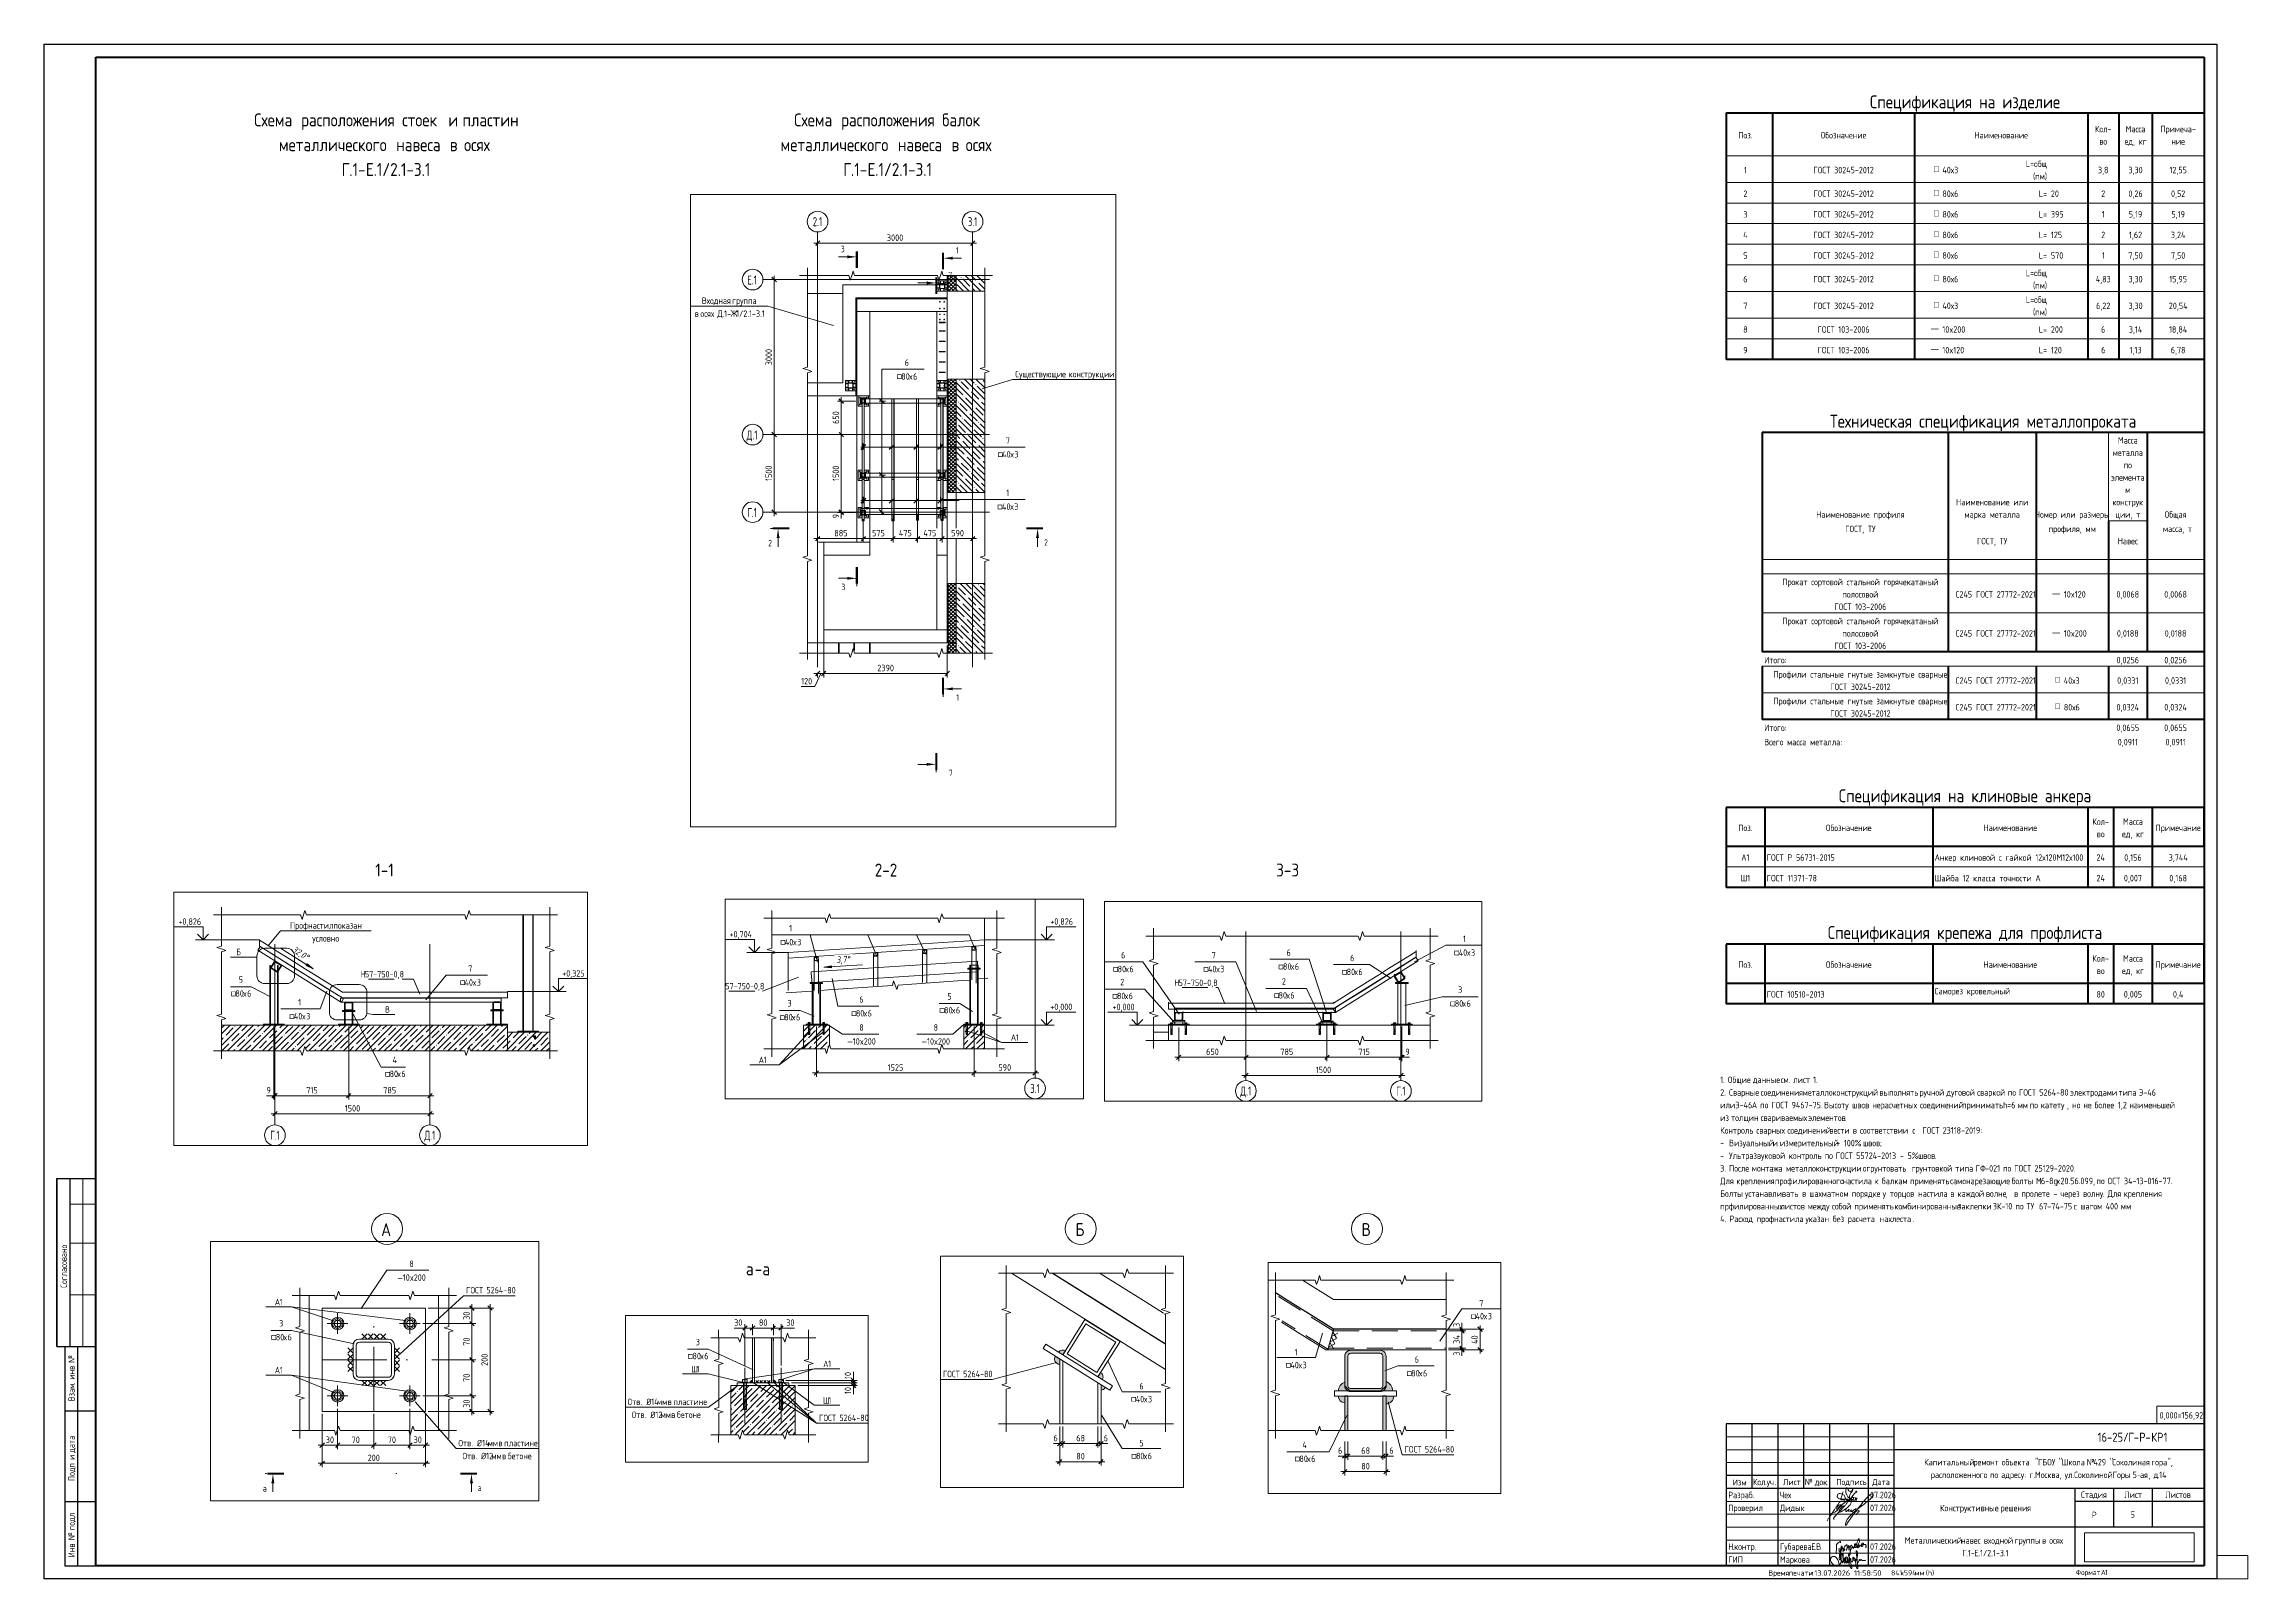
# Paper-space layout 'Layout1' of a CAD drawing. Header units: millimetres. Extents: x -841 to 12, y 0 to 594.
# The model-space entities are those that its viewports show. They can reach past a viewport. Long polylines and large blocks are cut down to what shows.
import ezdxf

# ---------------------------------------------------------------- set-up
doc = ezdxf.new("R2010")
doc.units = ezdxf.units.MM
for name, pattern in [('01 Штриховая _2 мм_', [3, 2, -1]), ('01 Штриховая _4 мм_', [6, 3.5, -2.5]), ('02 Штрихпунктирная _20 мм_', [25, 20, -2.5, 0, -2.5]), ('02 Штрихпунктирная _5 мм_', [8, 5, -1.5, 0, -1.5]), ('04 Пунктир 10мм', [10, 0, -10])]:
    doc.linetypes.add(name, pattern=pattern)
doc.layers.add('_NPLT_SIGN', color=5, linetype='Continuous', lineweight=9, plot=False)
doc.layers.add('NPLT_SIGN', color=5, linetype='Continuous', lineweight=9, plot=False)
for name, color, linetype, lineweight in [('AA_Dim', 7, 'Continuous', 9), ('AA_Dim-10', 7, 'Continuous', 9), ('AA_Dim-25', 7, 'Continuous', 9), ('AA_Dim-5', 7, 'Continuous', 9), ('AA_Dim-50', 7, 'Continuous', 9), ('AA_Linii', 7, 'Continuous', 9), ('AA_Oformlenie', 7, 'Continuous', 9), ('AA_Razrez', 7, 'Continuous', 9), ('AA_Vinoska', 7, 'Continuous', 9), ('AA_Visotnaya otmetka', 7, 'Continuous', 9), ('AF_Balki', 7, 'Continuous', 20), ('AF_Element', 7, 'Continuous', 20), ('AF_Element_Грунт', 253, 'Continuous', 20), ('AF_Perekritie', 7, 'Continuous', 60), ('AF_Perekritie_Опалубка', 253, 'Continuous', 20), ('AF_Pokritie', 7, 'Continuous', 9), ('AF_Stena', 7, '01 Штриховая _4 мм_', 20), ('AF_Stena_Опалубка', 253, 'Continuous', 20), ('Gen_Dim', 7, 'Continuous', 9), ('Gen_Fragment', 7, 'Continuous', 9), ('Gen_Stamp', 7, 'Continuous', 9), ('Gen_Table', 7, 'Continuous', 9), ('Gen_Text', 7, 'Continuous', 9), ('KR_Armatura', 7, 'Continuous', 20), ('KR_Armatura_Tonkie', 7, 'Continuous', 20), ('KR_Colonna_KG', 7, 'Continuous', 20), ('KR_Detal', 7, 'Continuous', 20), ('KR_Fundament', 7, 'Continuous', 20), ('Оси', 7, 'Continuous', 9)]:
    doc.layers.add(name, color=color, linetype=linetype, lineweight=lineweight)
doc.layers.add('AA_NPLT_Vports', color=254, linetype='Continuous', plot=False)
doc.styles.add('GOST Common', font='GOST Common.ttf', dxfattribs={"width": 0.85, "height": 125})
doc.styles.add('GOST Common_1', font='GOST Common.ttf', dxfattribs={"width": 0.85, "height": 62.5})
doc.styles.add('GOST Common_2', font='GOST Common.ttf', dxfattribs={"width": 0.85, "height": 12.5})
doc.styles.add('GOST Common_3', font='GOST Common.ttf', dxfattribs={"width": 0.85, "height": 25})
doc.styles.add('GOST Common_4', font='GOST Common.ttf', dxfattribs={"width": 0.85, "height": 12.5})
doc.styles.add('ISOCPEUR', font='isocpeur.ttf', dxfattribs={"width": 0.7, "height": 175})
doc.styles.add('ISOCPEUR_1', font='isocpeur.ttf', dxfattribs={"width": 0.9, "height": 125})
doc.styles.add('ISOCPEUR_10', font='isocpeur.ttf', dxfattribs={"width": 0.9, "height": 12.5})
doc.styles.add('ISOCPEUR_11', font='isocpeur.ttf', dxfattribs={"width": 0.85, "height": 12.5})
doc.styles.add('ISOCPEUR_12', font='isocpeur.ttf', dxfattribs={"width": 0.85, "height": 12.5})
doc.styles.add('ISOCPEUR_13', font='isocpeur.ttf', dxfattribs={"width": 0.7, "height": 12.5})
doc.styles.add('ISOCPEUR_14', font='isocpeur.ttf', dxfattribs={"width": 0.9, "height": 25})
doc.styles.add('ISOCPEUR_15', font='isocpeur.ttf', dxfattribs={"width": 0.85, "height": 25})
doc.styles.add('ISOCPEUR_16', font='isocpeur.ttf', dxfattribs={"width": 0.85, "height": 25})
doc.styles.add('ISOCPEUR_17', font='isocpeur.ttf', dxfattribs={"width": 0.85, "height": 2.5})
doc.styles.add('ISOCPEUR_18', font='isocpeur.ttf', dxfattribs={"width": 0.85, "height": 2.3})
doc.styles.add('ISOCPEUR_19', font='isocpeur.ttf', dxfattribs={"width": 0.85, "height": 2})
doc.styles.add('ISOCPEUR_2', font='isocpeur.ttf', dxfattribs={"width": 0.85, "height": 125})
doc.styles.add('ISOCPEUR_20', font='isocpeur.ttf', dxfattribs={"width": 0.85, "height": 2.1})
doc.styles.add('ISOCPEUR_21', font='isocpeur.ttf', dxfattribs={"width": 0.9, "height": 2})
doc.styles.add('ISOCPEUR_22', font='isocpeur.ttf', dxfattribs={"height": 2.1})
doc.styles.add('ISOCPEUR_23', font='isocpeur.ttf', dxfattribs={"width": 0.85, "height": 3.5})
doc.styles.add('ISOCPEUR_24', font='isocpeur.ttf', dxfattribs={"width": 0.75, "height": 2.5})
doc.styles.add('ISOCPEUR_25', font='isocpeur.ttf', dxfattribs={"width": 0.85, "height": 5})
doc.styles.add('ISOCPEUR_3', font='isocpeur.ttf', dxfattribs={"width": 0.85, "height": 125})
doc.styles.add('ISOCPEUR_4', font='isocpeur.ttf', dxfattribs={"width": 0.7, "height": 125})
doc.styles.add('ISOCPEUR_5', font='isocpeur.ttf', dxfattribs={"width": 0.7, "height": 87.5})
doc.styles.add('ISOCPEUR_6', font='isocpeur.ttf', dxfattribs={"width": 0.85, "height": 62.5})
doc.styles.add('ISOCPEUR_7', font='isocpeur.ttf', dxfattribs={"width": 0.9, "height": 62.5})
doc.styles.add('ISOCPEUR_8', font='isocpeur.ttf', dxfattribs={"width": 0.85, "height": 62.5})
doc.styles.add('ISOCPEUR_9', font='isocpeur.ttf', dxfattribs={"width": 0.7, "height": 62.5})
doc.styles.add('ISOCPEUR_I', font='isocpeui.ttf', dxfattribs={"width": 0.85, "height": 62.5})
doc.styles.add('Mipgost', font='mipgost.ttf', dxfattribs={"width": 0.85, "height": 2.5})
doc.styles.add('Mipgost_1', font='mipgost.ttf', dxfattribs={"width": 0.85, "height": 2.5})
doc.dimstyles.new('00_Точн_3_знака__прозр_', dxfattribs={"dimscale": 304.8, "dimtxt": 124.497647, "dimasz": 0.278871, "dimexe": 0.246063, "dimexo": 0.164042, "dimgap": 0.016404, "dimtad": 1, "dimdec": 3, "dimrnd": 0.001, "dimdsep": 46, "dimtxsty": 'ISOCPEUR_1', "dimblk1": 'OBLIQUE', "dimblk2": 'OBLIQUE', "dimsah": 1, "dimcen": 0.09, "dimdle": 0.246063, "dimazin": 0, "dimtfac": 1, "dimtdec": 4, "dimtix": 1, "dimtmove": 1, "dimatfit": 3, "dimfxl": 1, "dimtvp": 1, "dimtolj": 1, "dimtzin": 0, "dimlwd": 18, "dimlwe": 18, "dimarcsym": 2})
doc.dimstyles.new('00_Точн_3_знака__прозр__1', dxfattribs={"dimscale": 304.8, "dimtxt": 124.497647, "dimasz": 0.278871, "dimexe": 0.246063, "dimexo": 0.164042, "dimgap": 0.016404, "dimtad": 1, "dimdec": 3, "dimrnd": 0.001, "dimdsep": 46, "dimtxsty": 'ISOCPEUR_1', "dimblk1": 'OBLIQUE', "dimblk2": 'OBLIQUE', "dimsah": 1, "dimcen": 0.09, "dimdle": 0.246063, "dimazin": 0, "dimtfac": 1, "dimtdec": 4, "dimtix": 1, "dimtmove": 0, "dimatfit": 3, "dimfxl": 1, "dimtvp": 1, "dimtolj": 1, "dimtzin": 0, "dimlwd": 18, "dimlwe": 18, "dimarcsym": 2})
doc.dimstyles.new('00_Точн_3_знака__прозр__2', dxfattribs={"dimscale": 304.8, "dimtxt": 62.248823, "dimasz": 0.139436, "dimexe": 0.123031, "dimexo": 0.082021, "dimgap": 0.008202, "dimtad": 1, "dimdec": 3, "dimrnd": 0.001, "dimdsep": 46, "dimtxsty": 'ISOCPEUR_7', "dimblk1": 'OBLIQUE', "dimblk2": 'OBLIQUE', "dimsah": 1, "dimcen": 0.09, "dimdle": 0.123031, "dimazin": 0, "dimtfac": 1, "dimtdec": 4, "dimtix": 1, "dimtmove": 0, "dimatfit": 3, "dimfxl": 1, "dimtvp": 1, "dimtolj": 1, "dimtzin": 0, "dimlwd": 18, "dimlwe": 18, "dimarcsym": 2})
doc.dimstyles.new('00_Точн_3_знака__прозр__3', dxfattribs={"dimscale": 304.8, "dimtxt": 12.449765, "dimasz": 0.027887, "dimexe": 0.024606, "dimexo": 0.016404, "dimgap": 0.00164, "dimtad": 1, "dimdec": 3, "dimrnd": 0.001, "dimdsep": 46, "dimtxsty": 'ISOCPEUR_10', "dimblk1": 'OBLIQUE', "dimblk2": 'OBLIQUE', "dimsah": 1, "dimcen": 0.09, "dimdle": 0.024606, "dimazin": 0, "dimtfac": 1, "dimtdec": 4, "dimtix": 1, "dimtmove": 0, "dimatfit": 3, "dimfxl": 1, "dimtvp": 1, "dimtolj": 1, "dimtzin": 0, "dimlwd": 18, "dimlwe": 18, "dimarcsym": 2})
doc.dimstyles.new('00_Точн_3_знака__прозр__4', dxfattribs={"dimscale": 304.8, "dimtxt": 24.899529, "dimasz": 0.055774, "dimexe": 0.049213, "dimexo": 0.032808, "dimgap": 0.003281, "dimtad": 1, "dimdec": 3, "dimrnd": 0.001, "dimdsep": 46, "dimtxsty": 'ISOCPEUR_14', "dimblk1": 'OBLIQUE', "dimblk2": 'OBLIQUE', "dimsah": 1, "dimcen": 0.09, "dimdle": 0.049213, "dimazin": 0, "dimtfac": 1, "dimtdec": 4, "dimtix": 1, "dimtmove": 1, "dimatfit": 3, "dimfxl": 1, "dimtvp": 1, "dimtolj": 1, "dimtzin": 0, "dimlwd": 18, "dimlwe": 18, "dimarcsym": 2})
doc.dimstyles.new('00_Точн_3_знака__прозр__5', dxfattribs={"dimscale": 304.8, "dimtxt": 12.449765, "dimasz": 0.027887, "dimexe": 0.024606, "dimexo": 0.016404, "dimgap": 0.00164, "dimtad": 1, "dimdec": 3, "dimrnd": 0.001, "dimdsep": 46, "dimtxsty": 'ISOCPEUR_10', "dimblk1": 'OBLIQUE', "dimblk2": 'OBLIQUE', "dimsah": 1, "dimcen": 0.09, "dimdle": 0.024606, "dimazin": 0, "dimtfac": 1, "dimtdec": 4, "dimtix": 1, "dimtmove": 1, "dimatfit": 3, "dimfxl": 1, "dimtvp": 1, "dimtolj": 1, "dimtzin": 0, "dimlwd": 18, "dimlwe": 18, "dimarcsym": 2})
doc.dimstyles.new('05_Округл_1мм__непрозр_', dxfattribs={"dimscale": 304.8, "dimtxt": 124.497647, "dimasz": 0.278871, "dimexe": 0.246063, "dimexo": 0.164042, "dimgap": 0.016404, "dimtad": 1, "dimdec": 0, "dimdsep": 46, "dimtxsty": 'ISOCPEUR_1', "dimblk1": 'OBLIQUE', "dimblk2": 'OBLIQUE', "dimsah": 1, "dimcen": 0.09, "dimdle": 0.246063, "dimazin": 0, "dimtfac": 1, "dimtdec": 4, "dimtix": 1, "dimtmove": 0, "dimatfit": 3, "dimfxl": 1, "dimtvp": 1, "dimtfill": 1, "dimtolj": 1, "dimtzin": 0, "dimlwd": 18, "dimlwe": 18, "dimarcsym": 2})
doc.dimstyles.new('05_Округл_1мм__прозр_', dxfattribs={"dimscale": 304.8, "dimtxt": 124.497647, "dimasz": 0.278871, "dimexe": 0.246063, "dimexo": 0.164042, "dimgap": 0.016404, "dimtad": 1, "dimdec": 0, "dimdsep": 46, "dimtxsty": 'ISOCPEUR_1', "dimblk1": 'OBLIQUE', "dimblk2": 'OBLIQUE', "dimsah": 1, "dimcen": 0.09, "dimdle": 0.246063, "dimazin": 0, "dimtfac": 1, "dimtdec": 4, "dimtix": 1, "dimtmove": 1, "dimatfit": 3, "dimfxl": 1, "dimtvp": 1, "dimtolj": 1, "dimtzin": 0, "dimlwd": 18, "dimlwe": 18, "dimarcsym": 2})
doc.dimstyles.new('05_Округл_1мм__прозр__1', dxfattribs={"dimscale": 304.8, "dimtxt": 124.497647, "dimasz": 0.278871, "dimexe": 0.246063, "dimexo": 0.164042, "dimgap": 0.016404, "dimtad": 1, "dimdec": 0, "dimdsep": 46, "dimtxsty": 'ISOCPEUR_1', "dimblk1": 'OBLIQUE', "dimblk2": 'OBLIQUE', "dimsah": 1, "dimcen": 0.09, "dimdle": 0.246063, "dimazin": 0, "dimtfac": 1, "dimtdec": 4, "dimtix": 1, "dimtmove": 0, "dimatfit": 3, "dimfxl": 1, "dimtvp": 1, "dimtolj": 1, "dimtzin": 0, "dimlwd": 18, "dimlwe": 18, "dimarcsym": 2})
doc.dimstyles.new('05_Округл_1мм__прозр__2', dxfattribs={"dimscale": 304.8, "dimtxt": 62.248823, "dimasz": 0.139436, "dimexe": 0.123031, "dimexo": 0.082021, "dimgap": 0.008202, "dimtad": 1, "dimdec": 0, "dimdsep": 46, "dimtxsty": 'ISOCPEUR_7', "dimblk1": 'OBLIQUE', "dimblk2": 'OBLIQUE', "dimsah": 1, "dimcen": 0.09, "dimdle": 0.123031, "dimazin": 0, "dimtfac": 1, "dimtdec": 4, "dimtix": 1, "dimtmove": 1, "dimatfit": 3, "dimfxl": 1, "dimtvp": 1, "dimtolj": 1, "dimtzin": 0, "dimlwd": 18, "dimlwe": 18, "dimarcsym": 2})
doc.dimstyles.new('05_Округл_1мм__прозр__3', dxfattribs={"dimscale": 304.8, "dimtxt": 62.248823, "dimasz": 0.139436, "dimexe": 0.123031, "dimexo": 0.082021, "dimgap": 0.008202, "dimtad": 1, "dimdec": 0, "dimdsep": 46, "dimtxsty": 'ISOCPEUR_7', "dimblk1": 'OBLIQUE', "dimblk2": 'OBLIQUE', "dimsah": 1, "dimcen": 0.09, "dimdle": 0.123031, "dimazin": 0, "dimtfac": 1, "dimtdec": 4, "dimtix": 1, "dimtmove": 0, "dimatfit": 3, "dimfxl": 1, "dimtvp": 1, "dimtolj": 1, "dimtzin": 0, "dimlwd": 18, "dimlwe": 18, "dimarcsym": 2})
doc.dimstyles.new('05_Округл_1мм__прозр__4', dxfattribs={"dimscale": 304.8, "dimtxt": 24.899529, "dimasz": 0.055774, "dimexe": 0.049213, "dimexo": 0.032808, "dimgap": 0.003281, "dimtad": 1, "dimdec": 0, "dimdsep": 46, "dimtxsty": 'ISOCPEUR_14', "dimblk1": 'OBLIQUE', "dimblk2": 'OBLIQUE', "dimsah": 1, "dimcen": 0.09, "dimdle": 0.049213, "dimazin": 0, "dimtfac": 1, "dimtdec": 4, "dimtix": 1, "dimtmove": 1, "dimatfit": 3, "dimfxl": 1, "dimtvp": 1, "dimtolj": 1, "dimtzin": 0, "dimlwd": 18, "dimlwe": 18, "dimarcsym": 2})
doc.dimstyles.new('05_Округл_1мм__прозр__5', dxfattribs={"dimscale": 304.8, "dimtxt": 12.449765, "dimasz": 0.027887, "dimexe": 0.024606, "dimexo": 0.016404, "dimgap": 0.00164, "dimtad": 1, "dimdec": 0, "dimdsep": 46, "dimtxsty": 'ISOCPEUR_10', "dimblk1": 'OBLIQUE', "dimblk2": 'OBLIQUE', "dimsah": 1, "dimcen": 0.09, "dimdle": 0.024606, "dimazin": 0, "dimtfac": 1, "dimtdec": 4, "dimtix": 1, "dimtmove": 1, "dimatfit": 3, "dimfxl": 1, "dimtvp": 1, "dimtolj": 1, "dimtzin": 0, "dimlwd": 18, "dimlwe": 18, "dimarcsym": 2})
doc.dimstyles.new('05_Округл_1мм__прозр__6', dxfattribs={"dimscale": 304.8, "dimtxt": 12.449765, "dimasz": 0.027887, "dimexe": 0.024606, "dimexo": 0.016404, "dimgap": 0.00164, "dimtad": 1, "dimdec": 0, "dimdsep": 46, "dimtxsty": 'ISOCPEUR_10', "dimblk1": 'OBLIQUE', "dimblk2": 'OBLIQUE', "dimsah": 1, "dimcen": 0.09, "dimdle": 0.024606, "dimazin": 0, "dimtfac": 1, "dimtdec": 4, "dimtix": 1, "dimtmove": 0, "dimatfit": 3, "dimfxl": 1, "dimtvp": 1, "dimtolj": 1, "dimtzin": 0, "dimlwd": 18, "dimlwe": 18, "dimarcsym": 2})
doc.dimstyles.new('05_Округл_5мм__прозр_', dxfattribs={"dimscale": 304.8, "dimtxt": 24.899529, "dimasz": 0.055774, "dimexe": 0.049213, "dimexo": 0.032808, "dimgap": 0.003281, "dimtad": 1, "dimdec": 0, "dimrnd": 5, "dimdsep": 46, "dimtxsty": 'ISOCPEUR_14', "dimblk1": 'OBLIQUE', "dimblk2": 'OBLIQUE', "dimsah": 1, "dimcen": 0.09, "dimdle": 0.049213, "dimazin": 0, "dimtfac": 1, "dimtdec": 4, "dimtix": 1, "dimtmove": 0, "dimatfit": 3, "dimfxl": 1, "dimtvp": 1, "dimtolj": 1, "dimtzin": 0, "dimlwd": 18, "dimlwe": 18, "dimarcsym": 2})
doc.dimstyles.new('10_Раскладка_арматуры_с_засечками', dxfattribs={"dimscale": 304.8, "dimtxt": 0.18, "dimasz": 0.328084, "dimexe": 0.164042, "dimexo": 0, "dimgap": 0, "dimtad": 1, "dimdec": 3, "dimrnd": 0.001, "dimdsep": 46, "dimtxsty": 'ISOCPEUR_2', "dimblk1": 'OBLIQUE', "dimblk2": 'OBLIQUE', "dimsah": 1, "dimcen": 0.09, "dimdle": 0.164042, "dimazin": 0, "dimtfac": 1, "dimtdec": 4, "dimtix": 1, "dimtmove": 0, "dimatfit": 3, "dimfxl": 1, "dimtvp": 1, "dimtolj": 1, "dimtzin": 0, "dimlwd": 18, "dimlwe": 18, "dimarcsym": 2})
doc.dimstyles.new('10_Раскладка_арматуры_с_засечками_1', dxfattribs={"dimscale": 304.8, "dimtxt": 0.18, "dimasz": 0.328084, "dimexe": 0.164042, "dimexo": 0, "dimgap": 0, "dimtad": 1, "dimdec": 3, "dimrnd": 0.001, "dimdsep": 46, "dimtxsty": 'ISOCPEUR_2', "dimblk1": 'OBLIQUE', "dimblk2": 'OBLIQUE', "dimsah": 1, "dimcen": 0.09, "dimdle": 0.164042, "dimazin": 0, "dimtfac": 1, "dimtdec": 4, "dimtix": 1, "dimtmove": 2, "dimatfit": 3, "dimfxl": 1, "dimtvp": 1, "dimtolj": 1, "dimtzin": 0, "dimlwd": 18, "dimlwe": 18, "dimarcsym": 2})
doc.dimstyles.new('10_Раскладка_арматуры_с_засечками_2', dxfattribs={"dimscale": 304.8, "dimtxt": 0.18, "dimasz": 0.328084, "dimexe": 0.164042, "dimexo": 0, "dimgap": 0, "dimtad": 1, "dimdec": 3, "dimrnd": 0.001, "dimdsep": 46, "dimtxsty": 'ISOCPEUR_2', "dimblk1": 'OBLIQUE', "dimblk2": 'OBLIQUE', "dimsah": 1, "dimcen": 0.09, "dimdle": 0.164042, "dimazin": 0, "dimtfac": 1, "dimtdec": 4, "dimtix": 1, "dimtmove": 1, "dimatfit": 3, "dimfxl": 1, "dimtvp": 1, "dimtolj": 1, "dimtzin": 0, "dimlwd": 18, "dimlwe": 18, "dimarcsym": 2})
picture_1 = doc.add_image_def('image1.jpg', size_in_pixel=(1429, 378))
pattern_1 = [(45, (19837.94, -1064.75), (-56.1266, 56.1266), []), (45, (19894.06, -1064.75), (-56.1266, 56.1266), [99.219, -19.844, 0.8382, -19.006])]
pattern_2 = [(45, (24319.76, -922.52), (-56.1266, 56.1266), []), (45, (24375.886, -922.52), (-56.1266, 56.1266), [99.219, -19.844, 0.8382, -19.006])]

psp = doc.layouts.get("Layout1")

# ---------------------------------------------------------------- texts
at = {"layer": 'AA_Vinoska', "char_height": 2.5, "attachment_point": 1}
for s, insert, width, style in [('Разраб', (-189.15, 33.74), 11.5162, 'ISOCPEUR_17'), ('Проверил', (-189.15, 28.74), 14.9234, 'ISOCPEUR_17'), ('\\fISOCPEUR|b0|i0|c204|p34|;\\W.85;.', (-179.65, 33.74), 0.7496, 'ISOCPEUR_17'), ('Дидык', (-169.15, 28.74), 9.8808, 'ISOCPEUR_17'), ('Чех', (-169.15, 33.74), 5.724, 'ISOCPEUR_17'), ('07.2026', (-134.26, 33.74), 10.4019, 'ISOCPEUR_24'), ('07.2026', (-134.26, 28.74), 10.4019, 'ISOCPEUR_24'), ('\\fISOCPEUR|b0|i0|c204|p34|;\\W.85;Н', (-189.15, 13.74), 2.0443, 'ISOCPEUR_17'), ('ГИП', (-189.15, 8.74), 5.9285, 'ISOCPEUR_17'), ('\\fISOCPEUR|b0|i0|c204|p34|;\\W.85;.', (-187.47, 13.74), 0.7496, 'ISOCPEUR_17'), ('контр', (-186.85, 13.74), 9.6764, 'ISOCPEUR_17'), ('\\fISOCPEUR|b0|i0|c204|p34|;\\W.85;.', (-178.86, 13.74), 0.7496, 'ISOCPEUR_17'), ('Губарева', (-169.15, 13.74), 13.3481, 'ISOCPEUR_24'), ('Маркова', (-169.15, 8.74), 13.765, 'ISOCPEUR_17'), ('\\fISOCPEUR|b0|i0|c204|p34|;\\W.75; ', (-158.14, 13.74), 1.3829, 'ISOCPEUR_24'), ('\\fISOCPEUR|b0|i0|c204|p34|;\\W.75;Е', (-157, 13.74), 1.6234, 'ISOCPEUR_24'), ('\\fISOCPEUR|b0|i0|c204|p34|;\\W.75;.', (-155.66, 13.74), 0.6614, 'ISOCPEUR_24'), ('\\fISOCPEUR|b0|i0|c204|p34|;\\W.75;В', (-155.11, 13.74), 1.8038, 'ISOCPEUR_24'), ('\\fISOCPEUR|b0|i0|c204|p34|;\\W.75;.', (-153.62, 13.74), 0.6614, 'ISOCPEUR_24'), ('07.2026', (-134.26, 13.74), 10.4019, 'ISOCPEUR_24'), ('07.2026', (-134.26, 8.74), 10.4019, 'ISOCPEUR_24')]:
    psp.add_mtext(s, dxfattribs=dict(at, insert=insert, width=width, style=style))
at = {"layer": 'Gen_Stamp', "attachment_point": 1}
for s, insert, char_height, width, style in [('0,000=156,92', (-22.2, 64.57), 2.5, 19.6253, 'ISOCPEUR_17'), ('16-25/', (-46.18, 56.59), 3.5, 14.4464, 'ISOCPEUR_23'), ('\\fISOCPEUR|b0|i0|c204|p34|;\\W.85;Г', (-34.26, 56.59), 3.5, 2.5213, 'ISOCPEUR_23'), ('\\fISOCPEUR|b0|i0|c204|p34|;\\W.85;-', (-32.18, 56.59), 3.5, 2.5213, 'ISOCPEUR_23'), ('\\fISOCPEUR|b0|i0|c204|p34|;\\W.85;Р', (-30.1, 56.59), 3.5, 2.9302, 'ISOCPEUR_23'), ('\\fISOCPEUR|b0|i0|c204|p34|;\\W.85;-', (-27.68, 56.59), 3.5, 2.5213, 'ISOCPEUR_23'), ('КР', (-25.45, 56.59), 3.5, 5.8603, 'ISOCPEUR_23'), ('\\fISOCPEUR|b0|i0|c204|p34|;\\W.85;1', (-20.62, 56.59), 3.5, 1.8399, 'ISOCPEUR_23'), ('Капитальный', (-113.31, 46.43), 2.5, 21.5333, 'ISOCPEUR_17'), ('\\fISOCPEUR|b0|i0|c204|p34|;\\W.85; ', (-95.54, 46.43), 2.5, 1.5673, 'ISOCPEUR_17'), ('ремонт', (-94.25, 46.43), 2.5, 11.7207, 'ISOCPEUR_17'), ('\\fISOCPEUR|b0|i0|c204|p34|;\\W.85; ', (-84.57, 46.43), 2.5, 1.5673, 'ISOCPEUR_17'), ('объекта', (-83.28, 46.43), 2.5, 13.9013, 'ISOCPEUR_17'), (' "', (-71.81, 46.43), 2.5, 3.1346, 'ISOCPEUR_17'), ('ГБОУ', (-69.23, 46.43), 2.5, 7.9728, 'ISOCPEUR_17'), (' "', (-62.65, 46.43), 2.5, 3.1346, 'ISOCPEUR_17'), ('Школа', (-60.06, 46.43), 2.5, 10.1534, 'ISOCPEUR_17'), ('\\fISOCPEUR|b0|i0|c204|p34|;\\W.85; ', (-51.68, 46.43), 2.5, 1.5673, 'ISOCPEUR_17'), ('\\fISOCPEUR|b0|i0|c204|p34|;\\W.85;№', (-50.39, 46.43), 2.5, 3.1346, 'ISOCPEUR_17'), ('429 "', (-47.8, 46.43), 2.5, 8.8586, 'ISOCPEUR_17'), ('Соколиная', (-40.5, 46.43), 2.5, 16.7633, 'ISOCPEUR_17'), ('\\fISOCPEUR|b0|i0|c204|p34|;\\W.85; ', (-26.66, 46.43), 2.5, 1.5673, 'ISOCPEUR_17'), ('гора', (-25.37, 46.43), 2.5, 7.5639, 'ISOCPEUR_17'), ('",', (-19.13, 46.43), 2.5, 2.4532, 'ISOCPEUR_17'), ('расположенного', (-110.72, 41.53), 2.5, 26.1671, 'ISOCPEUR_17'), ('\\fISOCPEUR|b0|i0|c204|p34|;\\W.85; ', (-89.13, 41.53), 2.5, 1.5673, 'ISOCPEUR_17'), ('по', (-87.84, 41.53), 2.5, 3.6797, 'ISOCPEUR_17'), ('\\fISOCPEUR|b0|i0|c204|p34|;\\W.85; ', (-84.8, 41.53), 2.5, 1.5673, 'ISOCPEUR_17'), ('адресу', (-83.51, 41.53), 2.5, 10.9711, 'ISOCPEUR_17'), (': ', (-74.45, 41.53), 2.5, 2.3169, 'ISOCPEUR_17'), ('\\fISOCPEUR|b0|i0|c204|p34|;\\W.85;г', (-72.54, 41.53), 2.5, 1.8399, 'ISOCPEUR_17'), ('\\fISOCPEUR|b0|i0|c204|p34|;\\W.85;.', (-71.02, 41.53), 2.5, 0.7496, 'ISOCPEUR_17'), ('Москва', (-70.41, 41.53), 2.5, 11.4481, 'ISOCPEUR_17'), (', ', (-60.96, 41.53), 2.5, 2.4532, 'ISOCPEUR_17'), ('ул', (-58.94, 41.53), 2.5, 3.6797, 'ISOCPEUR_17'), ('\\fISOCPEUR|b0|i0|c204|p34|;\\W.85;.', (-55.9, 41.53), 2.5, 0.7496, 'ISOCPEUR_17'), ('Соколиной', (-55.28, 41.53), 2.5, 16.5589, 'ISOCPEUR_17'), ('\\fISOCPEUR|b0|i0|c204|p34|;\\W.85; ', (-41.62, 41.53), 2.5, 1.5673, 'ISOCPEUR_17'), ('Горы', (-40.33, 41.53), 2.5, 7.5639, 'ISOCPEUR_17'), (' 5-', (-34.09, 41.53), 2.5, 5.247, 'ISOCPEUR_17'), ('ая', (-29.76, 41.53), 2.5, 3.8842, 'ISOCPEUR_17'), (', ', (-26.55, 41.53), 2.5, 2.4532, 'ISOCPEUR_17'), ('\\fISOCPEUR|b0|i0|c204|p34|;\\W.85;д', (-24.53, 41.53), 2.5, 1.8399, 'ISOCPEUR_17'), ('.14', (-23.01, 41.53), 2.5, 4.0886, 'ISOCPEUR_17'), ('Конструктивные', (-107.15, 28.68), 2.5, 26.8485, 'ISOCPEUR_17'), ('\\fISOCPEUR|b0|i0|c204|p34|;\\W.85; ', (-85, 28.68), 2.5, 1.5673, 'ISOCPEUR_17'), ('решения', (-83.71, 28.68), 2.5, 13.3561, 'ISOCPEUR_17'), ('\\fISOCPEUR|b0|i0|c204|p34|;\\W.85;5', (-33.39, 26.12), 2.5, 1.8399, 'ISOCPEUR_17'), ('Металлический', (-120.79, 16.13), 2.5, 24.8042, 'ISOCPEUR_17'), ('\\fISOCPEUR|b0|i0|c204|p34|;\\W.85; ', (-100.32, 16.13), 2.5, 1.5673, 'ISOCPEUR_17'), ('навес', (-99.03, 16.13), 2.5, 9.1312, 'ISOCPEUR_17'), ('\\fISOCPEUR|b0|i0|c204|p34|;\\W.85;Г', (-98.58, 11.24), 2.5, 1.8399, 'ISOCPEUR_17'), ('.1-', (-97.06, 11.24), 2.5, 3.8842, 'ISOCPEUR_17'), ('\\fISOCPEUR|b0|i0|c204|p34|;\\W.85;Е', (-93.86, 11.24), 2.5, 1.8399, 'ISOCPEUR_17'), ('.1/2.1-3.1', (-92.34, 11.24), 2.5, 13.4924, 'ISOCPEUR_17'), ('\\fISOCPEUR|b0|i0|c204|p34|;\\W.85; ', (-91.5, 16.13), 2.5, 1.5673, 'ISOCPEUR_17'), ('входной', (-90.2, 16.13), 2.5, 12.8791, 'ISOCPEUR_17'), ('\\fISOCPEUR|b0|i0|c204|p34|;\\W.85; ', (-79.58, 16.13), 2.5, 1.5673, 'ISOCPEUR_17'), ('группы', (-78.28, 16.13), 2.5, 11.2437, 'ISOCPEUR_17'), ('\\fISOCPEUR|b0|i0|c204|p34|;\\W.85; ', (-69.01, 16.13), 2.5, 1.5673, 'ISOCPEUR_17'), ('\\fISOCPEUR|b0|i0|c204|p34|;\\W.85;в', (-67.71, 16.13), 2.5, 1.8399, 'ISOCPEUR_17'), ('\\fISOCPEUR|b0|i0|c204|p34|;\\W.85; ', (-66.2, 16.13), 2.5, 1.5673, 'ISOCPEUR_17'), ('осях', (-64.9, 16.13), 2.5, 7.0869, 'ISOCPEUR_17')]:
    psp.add_mtext(s, dxfattribs=dict(at, insert=insert, char_height=char_height, width=width, style=style))
at = {"layer": 'Gen_Stamp', "insert": (-155.83, 3.3), "char_height": 2.1, "width": 27.6083, "attachment_point": 1, "line_spacing_factor": 1.149209, "style": 'ISOCPEUR_22'}
psp.add_mtext('13.07.2026 11:58:50', dxfattribs=at)
at = {"layer": 'Gen_Table'}
for s, insert, char_height, width, attachment_point, line_spacing_factor, style in [('Спецификация на изделие', (-97.5, 574.15), 5, 82.7008, 2, 1.149209, 'ISOCPEUR_25'), ('Поз.', (-182.5, 559.97), 2.5, 6.1548, 2, 1.149209, 'ISOCPEUR_17'), ('Обозначение', (-144.5, 559.97), 2.5, 19.749, 2, 1.149209, 'ISOCPEUR_17'), ('Наименование', (-83.5, 559.97), 2.5, 22.1093, 2, 1.149209, 'ISOCPEUR_17'), ('Кол-\\Pво', (-44, 562.37), 2.5, 7.2901, 2, 1.149209, 'ISOCPEUR_17'), ('Масса\\Pед, кг', (-31.5, 562.37), 2.5, 9.4114, 2, 1.149209, 'ISOCPEUR_17'), ('Примеча-\\Pние', (-15, 562.37), 2.5, 14.8192, 2, 1.149209, 'ISOCPEUR_17'), ('\\fISOCPEUR|b0|i0|c204|p34|;\\W.85;1', (-182.5, 546.5), 2.5, 1.2549, 2, 1.149209, 'ISOCPEUR_17'), ('ГОСТ 30245-2012', (-144.5, 546.5), 2.5, 26.3818, 2, 1.149209, 'ISOCPEUR_17'), (' \\fMipgost|b0|i0|c130|p34|;\\W.85;□', (-107.75, 547.02), 2.5, 2.73, 3, 0.919238, 'Mipgost'), ('40х3', (-106.25, 546.5), 2.5, 7.2901, 1, 1.149209, 'ISOCPEUR_17'), ('L=общ\\P(пм)', (-65.75, 548.9), 2.5, 9.5608, 3, 1.149209, 'ISOCPEUR_17'), ('3,8', (-44, 546.5), 2.5, 4.392, 2, 1.149209, 'ISOCPEUR_17'), ('3,30', (-31.5, 546.5), 2.5, 6.1548, 2, 1.149209, 'ISOCPEUR_17'), ('12,55', (-15, 546.5), 2.5, 7.4096, 2, 1.149209, 'ISOCPEUR_17'), (' \\fMipgost|b0|i0|c130|p34|;\\W.85;□', (-107.75, 537.87), 2.5, 2.73, 3, 0.919238, 'Mipgost'), ('\\fISOCPEUR|b0|i0|c204|p34|;\\W.85;3', (-182.5, 529.38), 2.5, 1.7628, 2, 1.149209, 'ISOCPEUR_17'), ('\\fISOCPEUR|b0|i0|c204|p34|;\\W.85;2', (-182.5, 537.35), 2.5, 1.7628, 2, 1.149209, 'ISOCPEUR_17'), ('ГОСТ 30245-2012', (-144.5, 537.35), 2.5, 26.3818, 2, 1.149209, 'ISOCPEUR_17'), ('ГОСТ 30245-2012', (-144.5, 529.38), 2.5, 26.3818, 2, 1.149209, 'ISOCPEUR_17'), (' \\fMipgost|b0|i0|c130|p34|;\\W.85;□', (-107.75, 529.89), 2.5, 2.73, 3, 0.919238, 'Mipgost'), ('80х6', (-106.25, 537.35), 2.5, 7.0511, 1, 1.149209, 'ISOCPEUR_17'), ('80х6', (-106.25, 529.38), 2.5, 7.0511, 1, 1.149209, 'ISOCPEUR_17'), ('L=', (-65.75, 537.35), 2.5, 3.5255, 3, 1.149209, 'ISOCPEUR_17'), ('L=', (-65.75, 529.38), 2.5, 3.5255, 3, 1.149209, 'ISOCPEUR_17'), ('20', (-64.25, 537.35), 2.5, 3.5255, 1, 1.149209, 'ISOCPEUR_17'), ('395', (-64.25, 529.38), 2.5, 5.2883, 1, 1.149209, 'ISOCPEUR_17'), ('\\fISOCPEUR|b0|i0|c204|p34|;\\W.85;2', (-44, 537.35), 2.5, 1.7628, 2, 1.149209, 'ISOCPEUR_17'), ('\\fISOCPEUR|b0|i0|c204|p34|;\\W.85;1', (-44, 529.38), 2.5, 1.2549, 2, 1.149209, 'ISOCPEUR_17'), ('0,26', (-31.5, 537.35), 2.5, 6.1548, 2, 1.149209, 'ISOCPEUR_17'), ('5,19', (-31.5, 529.38), 2.5, 5.6468, 2, 1.149209, 'ISOCPEUR_17'), ('0,52', (-15, 537.35), 2.5, 6.1548, 2, 1.149209, 'ISOCPEUR_17'), ('5,19', (-15, 529.38), 2.5, 5.6468, 2, 1.149209, 'ISOCPEUR_17'), ('\\fISOCPEUR|b0|i0|c204|p34|;\\W.85;4', (-182.5, 521.4), 2.5, 2.0018, 2, 1.149209, 'ISOCPEUR_17'), ('ГОСТ 30245-2012', (-144.5, 521.4), 2.5, 26.3818, 2, 1.149209, 'ISOCPEUR_17'), (' \\fMipgost|b0|i0|c130|p34|;\\W.85;□', (-107.75, 521.92), 2.5, 2.73, 3, 0.919238, 'Mipgost'), ('80х6', (-106.25, 521.4), 2.5, 7.0511, 1, 1.149209, 'ISOCPEUR_17'), ('L=', (-65.75, 521.4), 2.5, 3.5255, 3, 1.149209, 'ISOCPEUR_17'), ('125', (-64.25, 521.4), 2.5, 4.7804, 1, 1.149209, 'ISOCPEUR_17'), ('\\fISOCPEUR|b0|i0|c204|p34|;\\W.85;2', (-44, 521.4), 2.5, 1.7628, 2, 1.149209, 'ISOCPEUR_17'), ('1,62', (-31.5, 521.4), 2.5, 5.6468, 2, 1.149209, 'ISOCPEUR_17'), ('3,24', (-15, 521.4), 2.5, 6.3938, 2, 1.149209, 'ISOCPEUR_17'), ('\\fISOCPEUR|b0|i0|c204|p34|;\\W.85;5', (-182.5, 513.43), 2.5, 1.7628, 2, 1.149209, 'ISOCPEUR_17'), ('ГОСТ 30245-2012', (-144.5, 513.43), 2.5, 26.3818, 2, 1.149209, 'ISOCPEUR_17'), (' \\fMipgost|b0|i0|c130|p34|;\\W.85;□', (-107.75, 513.94), 2.5, 2.73, 3, 0.919238, 'Mipgost'), ('80х6', (-106.25, 513.43), 2.5, 7.0511, 1, 1.149209, 'ISOCPEUR_17'), ('L=', (-65.75, 513.43), 2.5, 3.5255, 3, 1.149209, 'ISOCPEUR_17'), ('570', (-64.25, 513.43), 2.5, 5.2883, 1, 1.149209, 'ISOCPEUR_17'), ('\\fISOCPEUR|b0|i0|c204|p34|;\\W.85;1', (-44, 513.43), 2.5, 1.2549, 2, 1.149209, 'ISOCPEUR_17'), ('7,50', (-31.5, 513.43), 2.5, 6.1548, 2, 1.149209, 'ISOCPEUR_17'), ('7,50', (-15, 513.43), 2.5, 6.1548, 2, 1.149209, 'ISOCPEUR_17'), ('\\fISOCPEUR|b0|i0|c204|p34|;\\W.85;6', (-182.5, 504.27), 2.5, 1.7628, 2, 1.149209, 'ISOCPEUR_17'), ('ГОСТ 30245-2012', (-144.5, 504.27), 2.5, 26.3818, 2, 1.149209, 'ISOCPEUR_17'), (' \\fMipgost|b0|i0|c130|p34|;\\W.85;□', (-107.75, 504.79), 2.5, 2.73, 3, 0.919238, 'Mipgost'), ('80х6', (-106.25, 504.27), 2.5, 7.0511, 1, 1.149209, 'ISOCPEUR_17'), ('L=общ\\P(пм)', (-65.75, 506.67), 2.5, 9.5608, 3, 1.149209, 'ISOCPEUR_17'), ('4,83', (-44, 504.27), 2.5, 6.3938, 2, 1.149209, 'ISOCPEUR_17'), ('3,30', (-31.5, 504.27), 2.5, 6.1548, 2, 1.149209, 'ISOCPEUR_17'), ('15,95', (-15, 504.27), 2.5, 7.4096, 2, 1.149209, 'ISOCPEUR_17'), ('L=общ\\P(пм)', (-65.75, 496.34), 2.5, 9.5608, 3, 1.149209, 'ISOCPEUR_17'), ('\\fISOCPEUR|b0|i0|c204|p34|;\\W.85;7', (-182.5, 493.95), 2.5, 1.7628, 2, 1.149209, 'ISOCPEUR_17'), ('ГОСТ 30245-2012', (-144.5, 493.95), 2.5, 26.3818, 2, 1.149209, 'ISOCPEUR_17'), (' \\fMipgost|b0|i0|c130|p34|;\\W.85;□', (-107.75, 494.47), 2.5, 2.73, 3, 0.919238, 'Mipgost'), ('40х3', (-106.25, 493.95), 2.5, 7.2901, 1, 1.149209, 'ISOCPEUR_17'), ('6,22', (-44, 493.95), 2.5, 6.1548, 2, 1.149209, 'ISOCPEUR_17'), ('3,30', (-31.5, 493.95), 2.5, 6.1548, 2, 1.149209, 'ISOCPEUR_17'), ('20,54', (-15, 493.95), 2.5, 8.1565, 2, 1.149209, 'ISOCPEUR_17'), ('\\fISOCPEUR|b0|i0|c204|p34|;\\W.85;8', (-182.5, 484.8), 2.5, 1.7628, 2, 1.149209, 'ISOCPEUR_17'), ('ГОСТ 103-2006', (-144.5, 484.8), 2.5, 22.6172, 2, 1.149209, 'ISOCPEUR_17'), (' —', (-107.75, 485.31), 2.5, 3.6703, 3, 0.919238, 'Mipgost'), ('10x200', (-106.25, 484.8), 2.5, 10.0687, 1, 1.149209, 'ISOCPEUR_17'), ('L=', (-65.75, 484.8), 2.5, 3.5255, 3, 1.149209, 'ISOCPEUR_17'), ('200', (-64.25, 484.8), 2.5, 5.2883, 1, 1.149209, 'ISOCPEUR_17'), ('\\fISOCPEUR|b0|i0|c204|p34|;\\W.85;6', (-44, 484.8), 2.5, 1.7628, 2, 1.149209, 'ISOCPEUR_17'), ('3,14', (-31.5, 484.8), 2.5, 5.8859, 2, 1.149209, 'ISOCPEUR_17'), ('18,84', (-15, 484.8), 2.5, 7.6486, 2, 1.149209, 'ISOCPEUR_17'), ('\\fISOCPEUR|b0|i0|c204|p34|;\\W.85;9', (-182.5, 476.82), 2.5, 1.7628, 2, 1.149209, 'ISOCPEUR_17'), ('ГОСТ 103-2006', (-144.5, 476.82), 2.5, 22.6172, 2, 1.149209, 'ISOCPEUR_17'), (' —', (-107.75, 477.34), 2.5, 3.6703, 3, 0.919238, 'Mipgost'), ('10x120', (-106.25, 476.82), 2.5, 9.5608, 1, 1.149209, 'ISOCPEUR_17'), ('L=', (-65.75, 476.82), 2.5, 3.5255, 3, 1.149209, 'ISOCPEUR_17'), ('120', (-64.25, 476.82), 2.5, 4.7804, 1, 1.149209, 'ISOCPEUR_17'), ('\\fISOCPEUR|b0|i0|c204|p34|;\\W.85;6', (-44, 476.82), 2.5, 1.7628, 2, 1.149209, 'ISOCPEUR_17'), ('1,13', (-31.5, 476.82), 2.5, 5.1389, 2, 1.149209, 'ISOCPEUR_17'), ('6,78', (-15, 476.82), 2.5, 6.1548, 2, 1.149209, 'ISOCPEUR_17'), ('Техническая спецификация металлопроката', (-90.48, 450.55), 5, 142.6948, 2, 1.149209, 'ISOCPEUR_25'), ('Масса\\Pметалла\\Pпо\\Pэлемента\\Pм\\Pконструк\\Pции, т', (-34.5, 441.91), 2.5, 15.0881, 2, 1.149209, 'ISOCPEUR_17'), ('Наименование профиля', (-138, 413.18), 2.5, 36.4505, 2, 1.149209, 'ISOCPEUR_17'), ('Наименование или\\Pмарка металла', (-87, 417.97), 2.5, 28.8915, 2, 1.149209, 'ISOCPEUR_17'), ('Номер или размеры', (-56, 413.18), 2.5, 30.5049, 2, 1.149209, 'ISOCPEUR_17'), ('Общая', (-16, 413.18), 2.5, 10.0388, 2, 1.149209, 'ISOCPEUR_17'), ('ГОСТ, ТУ', (-138, 407.64), 2.5, 13.893, 2, 1.149209, 'ISOCPEUR_17'), ('ГОСТ, ТУ', (-87, 402.9), 2.5, 13.893, 2, 1.149209, 'ISOCPEUR_17'), ('профиля, мм', (-56, 407.64), 2.5, 19.2112, 2, 1.149209, 'ISOCPEUR_17'), ('Навес', (-34.5, 402.9), 2.5, 9.023, 2, 1.149209, 'ISOCPEUR_17'), (' масса, т', (-16, 407.64), 2.5, 15.118, 2, 1.149209, 'ISOCPEUR_17'), ('Прокат сортовой стальной горячекатаный\\Pполосовой\\PГОСТ 103-2006', (-138, 387.08), 2.5, 69.1066, 2, 1.149209, 'ISOCPEUR_17'), ('С245', (-94.75, 382.29), 2.5, 7.2901, 3, 1.149209, 'ISOCPEUR_17'), ('ГОСТ 27772-2021', (-93.25, 382.29), 2.5, 26.1428, 1, 1.149209, 'ISOCPEUR_17'), ('\\fMipgost|b0|i0|c204|p34|;\\W.85;—', (-60.75, 382.81), 2.5, 2.5783, 3, 0.919238, 'Mipgost'), ('10x120', (-59.25, 382.29), 2.5, 9.5608, 1, 1.149209, 'ISOCPEUR_17'), ('0,0068', (-34.5, 382.29), 2.5, 9.6803, 2, 1.149209, 'ISOCPEUR_17'), ('0,0068', (-16, 382.29), 2.5, 9.6803, 2, 1.149209, 'ISOCPEUR_17'), ('Прокат сортовой стальной горячекатаный\\Pполосовой\\PГОСТ 103-2006', (-138, 371.96), 2.5, 69.1066, 2, 1.149209, 'ISOCPEUR_17'), ('С245', (-94.75, 367.18), 2.5, 7.2901, 3, 1.149209, 'ISOCPEUR_17'), ('ГОСТ 27772-2021', (-93.25, 367.18), 2.5, 26.1428, 1, 1.149209, 'ISOCPEUR_17'), ('10x200', (-59.25, 367.18), 2.5, 10.0687, 1, 1.149209, 'ISOCPEUR_17'), ('0,0188', (-34.5, 367.18), 2.5, 9.1724, 2, 1.149209, 'ISOCPEUR_17'), ('0,0188', (-16, 367.18), 2.5, 9.1724, 2, 1.149209, 'ISOCPEUR_17'), ('\\fMipgost|b0|i0|c204|p34|;\\W.85;—', (-60.75, 367.69), 2.5, 2.5783, 3, 0.919238, 'Mipgost'), ('Итого:', (-175.22, 356.85), 2.5, 10.3077, 1, 1.149209, 'ISOCPEUR_17'), ('Профили стальные гнутые замкнутые сварные\\PГОСТ 30245-2012', (-138, 351.31), 2.5, 74.7236, 2, 1.149209, 'ISOCPEUR_17'), ('0,0256', (-34.5, 356.85), 2.5, 9.6803, 2, 1.149209, 'ISOCPEUR_17'), ('0,0256', (-16, 356.85), 2.5, 9.6803, 2, 1.149209, 'ISOCPEUR_17'), ('С245', (-94.75, 348.92), 2.5, 7.2901, 3, 1.149209, 'ISOCPEUR_17'), ('ГОСТ 27772-2021', (-93.25, 348.92), 2.5, 26.1428, 1, 1.149209, 'ISOCPEUR_17'), ('\\fMipgost|b0|i0|c130|p34|;\\W.85;□', (-60.75, 349.43), 2.5, 2.2143, 3, 0.919238, 'Mipgost_1'), ('40х3', (-59.25, 348.92), 2.5, 7.2901, 1, 1.149209, 'ISOCPEUR_17'), ('0,0331', (-34.5, 348.92), 2.5, 9.1724, 2, 1.149209, 'ISOCPEUR_17'), ('0,0331', (-16, 348.92), 2.5, 9.1724, 2, 1.149209, 'ISOCPEUR_17'), ('Профили стальные гнутые замкнутые сварные\\PГОСТ 30245-2012', (-138, 340.98), 2.5, 74.7236, 2, 1.149209, 'ISOCPEUR_17'), ('С245', (-94.75, 338.59), 2.5, 7.2901, 3, 1.149209, 'ISOCPEUR_17'), ('ГОСТ 27772-2021', (-93.25, 338.59), 2.5, 26.1428, 1, 1.149209, 'ISOCPEUR_17'), ('\\fMipgost|b0|i0|c130|p34|;\\W.85;□', (-60.75, 339.11), 2.5, 2.2143, 3, 0.919238, 'Mipgost_1'), ('80х6', (-59.25, 338.59), 2.5, 7.0511, 1, 1.149209, 'ISOCPEUR_17'), ('0,0324', (-34.5, 338.59), 2.5, 9.9193, 2, 1.149209, 'ISOCPEUR_17'), ('0,0324', (-16, 338.59), 2.5, 9.9193, 2, 1.149209, 'ISOCPEUR_17'), ('Всего масса металла:', (-175.22, 325.12), 2.5, 35.0762, 1, 1.149209, 'ISOCPEUR_17'), ('Итого:', (-175.22, 330.66), 2.5, 10.3077, 1, 1.149209, 'ISOCPEUR_17'), ('0,0655', (-34.5, 330.66), 2.5, 9.6803, 2, 1.149209, 'ISOCPEUR_17'), ('0,0911', (-34.5, 325.12), 2.5, 8.6645, 2, 1.149209, 'ISOCPEUR_17'), ('0,0655', (-16, 330.66), 2.5, 9.6803, 2, 1.149209, 'ISOCPEUR_17'), ('0,0911', (-16, 325.12), 2.5, 8.6645, 2, 1.149209, 'ISOCPEUR_17'), ('Спецификация на клиновые анкера', (-97.5, 305.6), 5, 112.0405, 2, 1.149209, 'ISOCPEUR_25'), ('Поз.', (-182.5, 291.93), 2.5, 6.1548, 2, 1.149209, 'ISOCPEUR_17'), ('Обозначение', (-142.5, 291.93), 2.5, 19.749, 2, 1.149209, 'ISOCPEUR_17'), ('Наименование', (-80, 291.93), 2.5, 22.1093, 2, 1.149209, 'ISOCPEUR_17'), ('Кол-\\Pво', (-45, 294.33), 2.5, 7.2901, 2, 1.149209, 'ISOCPEUR_17'), ('Масса\\Pед, кг', (-32.5, 294.33), 2.5, 9.4114, 2, 1.149209, 'ISOCPEUR_17'), ('Примечание', (-15, 291.93), 2.5, 18.3448, 2, 1.149209, 'ISOCPEUR_17'), ('А1', (-182.5, 280.44), 2.5, 3.5255, 2, 1.149209, 'ISOCPEUR_17'), ('ГОСТ Р 56731-2015', (-174.25, 280.44), 2.5, 29.1305, 1, 1.149209, 'ISOCPEUR_17'), ('Анкер клиновой с гайкой 12х120М12х100', (-109.25, 280.44), 2.5, 63.1012, 1, 1.149209, 'ISOCPEUR_17'), ('24', (-45, 280.44), 2.5, 3.7646, 2, 1.149209, 'ISOCPEUR_17'), ('0,156', (-32.5, 280.44), 2.5, 7.4096, 2, 1.149209, 'ISOCPEUR_17'), ('3,744', (-15, 280.44), 2.5, 8.3956, 2, 1.149209, 'ISOCPEUR_17'), ('Ш1', (-182.5, 272.44), 2.5, 3.7646, 2, 1.149209, 'ISOCPEUR_17'), ('ГОСТ 11371-78', (-174.25, 272.44), 2.5, 21.6014, 1, 1.149209, 'ISOCPEUR_17'), ('Шайба 12 класса точности А', (-109.25, 272.44), 2.5, 46.6686, 1, 1.149209, 'ISOCPEUR_17'), ('24', (-45, 272.44), 2.5, 3.7646, 2, 1.149209, 'ISOCPEUR_17'), ('0,007', (-32.5, 272.44), 2.5, 7.9175, 2, 1.149209, 'ISOCPEUR_17'), ('0,168', (-15, 272.44), 2.5, 7.4096, 2, 1.149209, 'ISOCPEUR_17'), ('Спецификация крепежа для профлиста', (-97.5, 252.66), 5, 124.1708, 2, 1.149209, 'ISOCPEUR_25'), ('Поз.', (-182.5, 238.99), 2.5, 6.1548, 2, 1.149209, 'ISOCPEUR_17'), ('Обозначение', (-142.5, 238.99), 2.5, 19.749, 2, 1.149209, 'ISOCPEUR_17'), ('Наименование', (-80, 238.99), 2.5, 22.1093, 2, 1.149209, 'ISOCPEUR_17'), ('Кол-\\Pво', (-45, 241.39), 2.5, 7.2901, 2, 1.149209, 'ISOCPEUR_17'), ('Масса\\Pед, кг', (-32.5, 241.39), 2.5, 9.4114, 2, 1.149209, 'ISOCPEUR_17'), ('Примечание', (-15, 238.99), 2.5, 18.3448, 2, 1.149209, 'ISOCPEUR_17'), ('ГОСТ 10510-2013', (-174.25, 227.49), 2.5, 25.127, 1, 1.149209, 'ISOCPEUR_17'), ('Саморез кровельный', (-109.25, 228.72), 2.5, 32.0585, 1, 1.149209, 'ISOCPEUR_17'), ('80', (-45, 227.49), 2.5, 3.5255, 2, 1.149209, 'ISOCPEUR_17'), ('0,005', (-32.5, 227.49), 2.5, 7.9175, 2, 1.149209, 'ISOCPEUR_17'), ('0,4', (-15, 227.49), 2.5, 4.631, 2, 1.149209, 'ISOCPEUR_17')]:
    psp.add_mtext(s, dxfattribs=dict(at, insert=insert, char_height=char_height, width=width, attachment_point=attachment_point, line_spacing_factor=line_spacing_factor, style=style))
at = {"layer": 'Gen_Text', "attachment_point": 1}
for s, insert, char_height, width, style in [('Схема', (-759.68, 567.14), 5, 19.012, 'ISOCPEUR_25'), ('\\fISOCPEUR|b0|i0|c204|p34|;\\W.85; ', (-744, 567.14), 5, 3.0665, 'ISOCPEUR_25'), ('расположения', (-741.47, 567.14), 5, 44.2932, 'ISOCPEUR_25'), ('\\fISOCPEUR|b0|i0|c204|p34|;\\W.85; ', (-704.92, 567.14), 5, 3.0665, 'ISOCPEUR_25'), ('стоек', (-702.39, 567.14), 5, 18.535, 'ISOCPEUR_25'), ('\\fISOCPEUR|b0|i0|c204|p34|;\\W.85; ', (-687.1, 567.14), 5, 3.0665, 'ISOCPEUR_25'), ('\\fISOCPEUR|b0|i0|c204|p34|;\\W.85;и', (-684.57, 567.14), 5, 3.6116, 'ISOCPEUR_25'), ('\\fISOCPEUR|b0|i0|c204|p34|;\\W.85; ', (-681.59, 567.14), 5, 3.0665, 'ISOCPEUR_25'), ('пластин', (-679.06, 567.14), 5, 26.2352, 'ISOCPEUR_25'), ('Схема', (-550.68, 567.14), 5, 19.012, 'ISOCPEUR_25'), ('\\fISOCPEUR|b0|i0|c204|p34|;\\W.85; ', (-534.99, 567.14), 5, 3.0665, 'ISOCPEUR_25'), ('расположения', (-532.46, 567.14), 5, 44.2932, 'ISOCPEUR_25'), ('\\fISOCPEUR|b0|i0|c204|p34|;\\W.85; ', (-495.92, 567.14), 5, 3.0665, 'ISOCPEUR_25'), ('балок', (-493.39, 567.14), 5, 18.535, 'ISOCPEUR_25'), ('металлического', (-750.12, 557.55), 5, 51.9934, 'ISOCPEUR_25'), ('\\fISOCPEUR|b0|i0|c204|p34|;\\W.85; ', (-707.22, 557.55), 5, 3.0665, 'ISOCPEUR_25'), ('навеса', (-704.69, 557.55), 5, 22.0785, 'ISOCPEUR_25'), ('\\fISOCPEUR|b0|i0|c204|p34|;\\W.85; ', (-686.48, 557.55), 5, 3.0665, 'ISOCPEUR_25'), ('\\fISOCPEUR|b0|i0|c204|p34|;\\W.85;в', (-683.95, 557.55), 5, 3.6116, 'ISOCPEUR_25'), ('\\fISOCPEUR|b0|i0|c204|p34|;\\W.85; ', (-680.97, 557.55), 5, 3.0665, 'ISOCPEUR_25'), ('осях', (-678.44, 557.55), 5, 13.9013, 'ISOCPEUR_25'), ('металлического', (-555.96, 557.55), 5, 51.9934, 'ISOCPEUR_25'), ('\\fISOCPEUR|b0|i0|c204|p34|;\\W.85; ', (-513.07, 557.55), 5, 3.0665, 'ISOCPEUR_25'), ('навеса', (-510.54, 557.55), 5, 22.0785, 'ISOCPEUR_25'), ('\\fISOCPEUR|b0|i0|c204|p34|;\\W.85; ', (-492.32, 557.55), 5, 3.0665, 'ISOCPEUR_25'), ('\\fISOCPEUR|b0|i0|c204|p34|;\\W.85;в', (-489.79, 557.55), 5, 3.6116, 'ISOCPEUR_25'), ('\\fISOCPEUR|b0|i0|c204|p34|;\\W.85; ', (-486.81, 557.55), 5, 3.0665, 'ISOCPEUR_25'), ('осях', (-484.28, 557.55), 5, 13.9013, 'ISOCPEUR_25'), ('\\fISOCPEUR|b0|i0|c204|p34|;\\W.85;Г', (-725.83, 547.96), 5, 3.6116, 'ISOCPEUR_25'), ('.1-', (-722.85, 547.96), 5, 7.7684, 'ISOCPEUR_25'), ('\\fISOCPEUR|b0|i0|c204|p34|;\\W.85;Е', (-716.45, 547.96), 5, 3.6116, 'ISOCPEUR_25'), ('.1/2.1-3.1', (-713.47, 547.96), 5, 26.9167, 'ISOCPEUR_25'), ('\\fISOCPEUR|b0|i0|c204|p34|;\\W.85;Г', (-531.68, 547.96), 5, 3.6116, 'ISOCPEUR_25'), ('.1-', (-528.7, 547.96), 5, 7.7684, 'ISOCPEUR_25'), ('\\fISOCPEUR|b0|i0|c204|p34|;\\W.85;Е', (-522.29, 547.96), 5, 3.6116, 'ISOCPEUR_25'), ('.1/2.1-3.1', (-519.31, 547.96), 5, 26.9167, 'ISOCPEUR_25'), ('1-1', (-712.8, 276.84), 5, 8.7905, 'ISOCPEUR_25'), ('2-2', (-519.48, 276.84), 5, 10.8348, 'ISOCPEUR_25'), ('3-3', (-364.12, 276.84), 5, 10.8348, 'ISOCPEUR_25'), ('1. ', (-192.26, 194.42), 2.5, 3.6116, 'ISOCPEUR_17'), ('2. ', (-192.26, 189.52), 2.5, 4.1567, 'ISOCPEUR_17'), ('Общие', (-189.28, 194.42), 2.5, 10.1534, 'ISOCPEUR_17'), ('Сварные', (-188.83, 189.52), 2.5, 13.288, 'ISOCPEUR_17'), ('\\fISOCPEUR|b0|i0|c204|p34|;\\W.85; ', (-180.9, 194.42), 2.5, 1.5673, 'ISOCPEUR_17'), ('данные', (-179.61, 194.42), 2.5, 11.4481, 'ISOCPEUR_17'), ('\\fISOCPEUR|b0|i0|c204|p34|;\\W.85; ', (-177.87, 189.52), 2.5, 1.5673, 'ISOCPEUR_17'), ('соединения', (-176.57, 189.52), 2.5, 18.1262, 'ISOCPEUR_17'), ('\\fISOCPEUR|b0|i0|c204|p34|;\\W.85; ', (-170.16, 194.42), 2.5, 1.5673, 'ISOCPEUR_17'), ('см', (-168.87, 194.42), 2.5, 3.6116, 'ISOCPEUR_17'), ('. ', (-165.89, 194.42), 2.5, 2.3169, 'ISOCPEUR_17'), ('лист', (-163.98, 194.42), 2.5, 7.5639, 'ISOCPEUR_17'), ('\\fISOCPEUR|b0|i0|c204|p34|;\\W.85; ', (-161.62, 189.52), 2.5, 1.5673, 'ISOCPEUR_17'), ('металлоконструкций', (-160.32, 189.52), 2.5, 34.4124, 'ISOCPEUR_17'), (' 1.', (-157.74, 194.42), 2.5, 3.6116, 'ISOCPEUR_17'), ('\\fISOCPEUR|b0|i0|c204|p34|;\\W.85; ', (-131.93, 189.52), 2.5, 1.5673, 'ISOCPEUR_17'), ('выполнять', (-130.64, 189.52), 2.5, 17.2403, 'ISOCPEUR_17'), ('\\fISOCPEUR|b0|i0|c204|p34|;\\W.85; ', (-116.41, 189.52), 2.5, 1.5673, 'ISOCPEUR_17'), ('ручной', (-115.12, 189.52), 2.5, 11.0392, 'ISOCPEUR_17'), ('\\fISOCPEUR|b0|i0|c204|p34|;\\W.85; ', (-106.01, 189.52), 2.5, 1.5673, 'ISOCPEUR_17'), ('дуговой', (-104.72, 189.52), 2.5, 12.8791, 'ISOCPEUR_17'), ('\\fISOCPEUR|b0|i0|c204|p34|;\\W.85; ', (-94.09, 189.52), 2.5, 1.5673, 'ISOCPEUR_17'), ('сваркой', (-92.8, 189.52), 2.5, 12.811, 'ISOCPEUR_17'), ('\\fISOCPEUR|b0|i0|c204|p34|;\\W.85; ', (-82.23, 189.52), 2.5, 1.5673, 'ISOCPEUR_17'), ('по', (-80.94, 189.52), 2.5, 3.6797, 'ISOCPEUR_17'), ('\\fISOCPEUR|b0|i0|c204|p34|;\\W.85; ', (-77.9, 189.52), 2.5, 1.5673, 'ISOCPEUR_17'), ('ГОСТ', (-76.61, 189.52), 2.5, 7.7684, 'ISOCPEUR_17'), (' 5264-80 ', (-70.2, 189.52), 2.5, 16.2181, 'ISOCPEUR_17'), ('электродами', (-56.82, 189.52), 2.5, 21.1245, 'ISOCPEUR_17'), ('\\fISOCPEUR|b0|i0|c204|p34|;\\W.85; ', (-39.39, 189.52), 2.5, 1.5673, 'ISOCPEUR_17'), ('типа', (-38.09, 189.52), 2.5, 8.0409, 'ISOCPEUR_17'), ('\\fISOCPEUR|b0|i0|c204|p34|;\\W.85; ', (-31.46, 189.52), 2.5, 1.5673, 'ISOCPEUR_17'), ('\\fISOCPEUR|b0|i0|c204|p34|;\\W.85;Э', (-30.17, 189.52), 2.5, 2.0443, 'ISOCPEUR_17'), ('-46 ', (-28.48, 189.52), 2.5, 7.2913, 'ISOCPEUR_17'), ('или', (-192.26, 184.63), 2.5, 5.5196, 'ISOCPEUR_17'), ('из', (-192.26, 179.73), 2.5, 3.5435, 'ISOCPEUR_17'), ('\\fISOCPEUR|b0|i0|c204|p34|;\\W.85; ', (-189.34, 179.73), 2.5, 1.5673, 'ISOCPEUR_17'), ('\\fISOCPEUR|b0|i0|c204|p34|;\\W.85; ', (-187.71, 184.63), 2.5, 1.5673, 'ISOCPEUR_17'), ('\\fISOCPEUR|b0|i0|c204|p34|;\\W.85;Э', (-186.41, 184.63), 2.5, 2.0443, 'ISOCPEUR_17'), ('-46', (-184.73, 184.63), 2.5, 5.724, 'ISOCPEUR_17'), ('\\fISOCPEUR|b0|i0|c204|p34|;\\W.85;А', (-180, 184.63), 2.5, 2.3169, 'ISOCPEUR_17'), ('\\fISOCPEUR|b0|i0|c204|p34|;\\W.85; ', (-178.09, 184.63), 2.5, 1.5673, 'ISOCPEUR_17'), ('\\fISOCPEUR|b0|i0|c204|p34|;\\W.85; ', (-177.92, 179.73), 2.5, 1.5673, 'ISOCPEUR_17'), ('по', (-176.8, 184.63), 2.5, 3.6797, 'ISOCPEUR_17'), ('\\fISOCPEUR|b0|i0|c204|p34|;\\W.85; ', (-173.76, 184.63), 2.5, 1.5673, 'ISOCPEUR_17'), ('ГОСТ', (-172.47, 184.63), 2.5, 7.7684, 'ISOCPEUR_17'), (' 9467-75. ', (-166.06, 184.63), 2.5, 16.9677, 'ISOCPEUR_17'), ('\\fISOCPEUR|b0|i0|c204|p34|;\\W.85; ', (-159.48, 179.73), 2.5, 1.5673, 'ISOCPEUR_17'), ('Высоту', (-152.06, 184.63), 2.5, 11.6525, 'ISOCPEUR_17'), ('\\fISOCPEUR|b0|i0|c204|p34|;\\W.85; ', (-142.45, 184.63), 2.5, 1.5673, 'ISOCPEUR_17'), ('швов', (-141.15, 184.63), 2.5, 7.8365, 'ISOCPEUR_17'), ('\\fISOCPEUR|b0|i0|c204|p34|;\\W.85; ', (-134.69, 184.63), 2.5, 1.5673, 'ISOCPEUR_17'), ('нерасчетных', (-133.39, 184.63), 2.5, 20.8519, 'ISOCPEUR_17'), ('\\fISOCPEUR|b0|i0|c204|p34|;\\W.85; ', (-116.19, 184.63), 2.5, 1.5673, 'ISOCPEUR_17'), ('соединений', (-114.9, 184.63), 2.5, 18.1262, 'ISOCPEUR_17'), ('\\fISOCPEUR|b0|i0|c204|p34|;\\W.85; ', (-99.94, 184.63), 2.5, 1.5673, 'ISOCPEUR_17'), ('принимать', (-98.65, 184.63), 2.5, 17.4447, 'ISOCPEUR_17'), (' h=6 ', (-84.25, 184.63), 2.5, 8.6542, 'ISOCPEUR_17'), ('мм', (-77.11, 184.63), 2.5, 4.0886, 'ISOCPEUR_17'), ('\\fISOCPEUR|b0|i0|c204|p34|;\\W.85; ', (-73.74, 184.63), 2.5, 1.5673, 'ISOCPEUR_17'), ('по', (-72.45, 184.63), 2.5, 3.6797, 'ISOCPEUR_17'), ('\\fISOCPEUR|b0|i0|c204|p34|;\\W.85; ', (-69.41, 184.63), 2.5, 1.5673, 'ISOCPEUR_17'), ('катету', (-68.12, 184.63), 2.5, 12.1977, 'ISOCPEUR_17'), (', ', (-58.05, 184.63), 2.5, 2.4532, 'ISOCPEUR_17'), ('но', (-56.03, 184.63), 2.5, 3.6797, 'ISOCPEUR_17'), ('\\fISOCPEUR|b0|i0|c204|p34|;\\W.85; ', (-52.99, 184.63), 2.5, 1.5673, 'ISOCPEUR_17'), ('не', (-51.7, 184.63), 2.5, 3.6797, 'ISOCPEUR_17'), ('\\fISOCPEUR|b0|i0|c204|p34|;\\W.85; ', (-48.66, 184.63), 2.5, 1.5673, 'ISOCPEUR_17'), ('более', (-47.37, 184.63), 2.5, 9.1994, 'ISOCPEUR_17'), (' 1,2 ', (-39.78, 184.63), 2.5, 7.1551, 'ISOCPEUR_17'), ('наименьшей', (-33.88, 184.63), 2.5, 19.2846, 'ISOCPEUR_17'), ('\\fISOCPEUR|b0|i0|c204|p34|;\\W.85; ', (-17.97, 184.63), 2.5, 1.5673, 'ISOCPEUR_17'), ('Контроль', (-192.26, 174.84), 2.5, 15.4004, 'ISOCPEUR_17'), ('толщин', (-188.04, 179.73), 2.5, 12.2658, 'ISOCPEUR_17'), ('\\fISOCPEUR|b0|i0|c204|p34|;\\W.85; ', (-179.55, 174.84), 2.5, 1.5673, 'ISOCPEUR_17'), ('сварных', (-178.26, 174.84), 2.5, 13.0154, 'ISOCPEUR_17'), ('свариваемых', (-176.63, 179.73), 2.5, 20.7837, 'ISOCPEUR_17'), ('\\fISOCPEUR|b0|i0|c204|p34|;\\W.85; ', (-167.52, 174.84), 2.5, 1.5673, 'ISOCPEUR_17'), ('соединений', (-166.23, 174.84), 2.5, 18.1262, 'ISOCPEUR_17'), ('элементов', (-158.19, 179.73), 2.5, 17.2403, 'ISOCPEUR_17'), ('\\fISOCPEUR|b0|i0|c204|p34|;\\W.85; ', (-151.27, 174.84), 2.5, 1.5673, 'ISOCPEUR_17'), ('вести', (-149.98, 174.84), 2.5, 9.4038, 'ISOCPEUR_17'), ('\\fISOCPEUR|b0|i0|c204|p34|;\\W.85;.', (-143.96, 179.73), 2.5, 0.7496, 'ISOCPEUR_17'), ('\\fISOCPEUR|b0|i0|c204|p34|;\\W.85; ', (-142.22, 174.84), 2.5, 1.5673, 'ISOCPEUR_17'), ('\\fISOCPEUR|b0|i0|c204|p34|;\\W.85;в', (-140.93, 174.84), 2.5, 1.8399, 'ISOCPEUR_17'), ('\\fISOCPEUR|b0|i0|c204|p34|;\\W.85; ', (-139.41, 174.84), 2.5, 1.5673, 'ISOCPEUR_17'), ('соответствии', (-138.12, 174.84), 2.5, 22.9643, 'ISOCPEUR_17'), ('\\fISOCPEUR|b0|i0|c204|p34|;\\W.85; ', (-119.17, 174.84), 2.5, 1.5673, 'ISOCPEUR_17'), ('\\fISOCPEUR|b0|i0|c204|p34|;\\W.85;с', (-117.88, 174.84), 2.5, 1.5673, 'ISOCPEUR_17'), ('ГОСТ', (-114, 174.84), 2.5, 7.7684, 'ISOCPEUR_17'), (' 23118-2019:', (-107.59, 174.84), 2.5, 19.0802, 'ISOCPEUR_17'), ('\\fISOCPEUR|b0|i0|c204|p34|;\\W.85;-', (-192.26, 169.94), 2.5, 1.8399, 'ISOCPEUR_17'), ('\\fISOCPEUR|b0|i0|c204|p34|;\\W.85;-', (-192.26, 165.05), 2.5, 1.8399, 'ISOCPEUR_17'), ('\\fISOCPEUR|b0|i0|c204|p34|;\\W.85;^I', (-190.74, 169.94), 2.5, 2.3169, 'ISOCPEUR_17'), ('\\fISOCPEUR|b0|i0|c204|p34|;\\W.85;^I', (-190.74, 165.05), 2.5, 2.3169, 'ISOCPEUR_17'), ('Ультразвуковой', (-188.83, 165.05), 2.5, 26.5078, 'ISOCPEUR_17'), ('Визуальный', (-188.83, 169.94), 2.5, 18.8757, 'ISOCPEUR_17'), ('\\fISOCPEUR|b0|i0|c204|p34|;\\W.85; ', (-173.26, 169.94), 2.5, 1.5673, 'ISOCPEUR_17'), ('\\fISOCPEUR|b0|i0|c204|p34|;\\W.85;и', (-171.96, 169.94), 2.5, 1.8399, 'ISOCPEUR_17'), ('\\fISOCPEUR|b0|i0|c204|p34|;\\W.85; ', (-170.45, 169.94), 2.5, 1.5673, 'ISOCPEUR_17'), ('измерительный', (-169.15, 169.94), 2.5, 24.6679, 'ISOCPEUR_17'), ('\\fISOCPEUR|b0|i0|c204|p34|;\\W.85; ', (-166.96, 165.05), 2.5, 1.5673, 'ISOCPEUR_17'), ('контроль', (-165.67, 165.05), 2.5, 15.196, 'ISOCPEUR_17'), ('\\fISOCPEUR|b0|i0|c204|p34|;\\W.85; ', (-153.13, 165.05), 2.5, 1.5673, 'ISOCPEUR_17'), ('по', (-151.84, 165.05), 2.5, 3.6797, 'ISOCPEUR_17'), ('\\fISOCPEUR|b0|i0|c204|p34|;\\W.85; ', (-148.8, 165.05), 2.5, 1.5673, 'ISOCPEUR_17'), (' - 100% ', (-148.8, 169.94), 2.5, 14.3783, 'ISOCPEUR_17'), ('ГОСТ', (-147.51, 165.05), 2.5, 7.7684, 'ISOCPEUR_17'), (' 55724-2013 - 5% ', (-141.1, 165.05), 2.5, 30.869, 'ISOCPEUR_17'), ('швов', (-136.94, 169.94), 2.5, 7.8365, 'ISOCPEUR_17'), ('\\fISOCPEUR|b0|i0|c204|p34|;\\W.85;;', (-130.47, 169.94), 2.5, 0.8859, 'ISOCPEUR_17'), ('швов', (-115.63, 165.05), 2.5, 7.8365, 'ISOCPEUR_17'), ('\\fISOCPEUR|b0|i0|c204|p34|;\\W.85;.', (-109.16, 165.05), 2.5, 0.7496, 'ISOCPEUR_17'), ('Для', (-192.26, 155.26), 2.5, 5.9966, 'ISOCPEUR_17'), ('3. ', (-192.26, 160.15), 2.5, 4.1567, 'ISOCPEUR_17'), ('После', (-188.83, 160.15), 2.5, 9.1312, 'ISOCPEUR_17'), ('\\fISOCPEUR|b0|i0|c204|p34|;\\W.85; ', (-187.31, 155.26), 2.5, 1.5673, 'ISOCPEUR_17'), ('крепления', (-186.02, 155.26), 2.5, 16.5589, 'ISOCPEUR_17'), ('\\fISOCPEUR|b0|i0|c204|p34|;\\W.85; ', (-181.3, 160.15), 2.5, 1.5673, 'ISOCPEUR_17'), ('монтажа', (-180, 160.15), 2.5, 14.4464, 'ISOCPEUR_17'), ('\\fISOCPEUR|b0|i0|c204|p34|;\\W.85; ', (-172.36, 155.26), 2.5, 1.5673, 'ISOCPEUR_17'), ('профилированного', (-171.06, 155.26), 2.5, 30.1194, 'ISOCPEUR_17'), ('\\fISOCPEUR|b0|i0|c204|p34|;\\W.85; ', (-168.08, 160.15), 2.5, 1.5673, 'ISOCPEUR_17'), ('металлоконструкции', (-166.79, 160.15), 2.5, 34.4124, 'ISOCPEUR_17'), ('\\fISOCPEUR|b0|i0|c204|p34|;\\W.85; ', (-146.21, 155.26), 2.5, 1.5673, 'ISOCPEUR_17'), ('настила', (-144.92, 155.26), 2.5, 13.4924, 'ISOCPEUR_17'), ('\\fISOCPEUR|b0|i0|c204|p34|;\\W.85; ', (-138.4, 160.15), 2.5, 1.5673, 'ISOCPEUR_17'), ('огрунтовать', (-137.1, 160.15), 2.5, 21.397, 'ISOCPEUR_17'), ('\\fISOCPEUR|b0|i0|c204|p34|;\\W.85; ', (-133.79, 155.26), 2.5, 1.5673, 'ISOCPEUR_17'), ('\\fISOCPEUR|b0|i0|c204|p34|;\\W.85;к', (-132.49, 155.26), 2.5, 1.8399, 'ISOCPEUR_17'), ('\\fISOCPEUR|b0|i0|c204|p34|;\\W.85; ', (-130.98, 155.26), 2.5, 1.5673, 'ISOCPEUR_17'), ('балкам', (-129.68, 155.26), 2.5, 11.6525, 'ISOCPEUR_17'), ('\\fISOCPEUR|b0|i0|c204|p34|;\\W.85; ', (-120.07, 155.26), 2.5, 1.5673, 'ISOCPEUR_17'), ('\\fISOCPEUR|b0|i0|c204|p34|;\\W.85; ', (-119.45, 160.15), 2.5, 1.5673, 'ISOCPEUR_17'), ('применять', (-118.78, 155.26), 2.5, 17.2403, 'ISOCPEUR_17'), ('грунтовкой', (-118.16, 160.15), 2.5, 18.8757, 'ISOCPEUR_17'), ('\\fISOCPEUR|b0|i0|c204|p34|;\\W.85; ', (-104.55, 155.26), 2.5, 1.5673, 'ISOCPEUR_17'), ('самонарезающие', (-103.26, 155.26), 2.5, 27.2574, 'ISOCPEUR_17'), ('\\fISOCPEUR|b0|i0|c204|p34|;\\W.85; ', (-102.58, 160.15), 2.5, 1.5673, 'ISOCPEUR_17'), ('типа', (-101.29, 160.15), 2.5, 8.0409, 'ISOCPEUR_17'), ('\\fISOCPEUR|b0|i0|c204|p34|;\\W.85; ', (-94.66, 160.15), 2.5, 1.5673, 'ISOCPEUR_17'), ('ГФ', (-93.36, 160.15), 2.5, 4.4293, 'ISOCPEUR_17'), ('-021 ', (-89.71, 160.15), 2.5, 8.3816, 'ISOCPEUR_17'), ('по', (-82.79, 160.15), 2.5, 3.6797, 'ISOCPEUR_17'), ('\\fISOCPEUR|b0|i0|c204|p34|;\\W.85; ', (-80.77, 155.26), 2.5, 1.5673, 'ISOCPEUR_17'), ('\\fISOCPEUR|b0|i0|c204|p34|;\\W.85; ', (-79.76, 160.15), 2.5, 1.5673, 'ISOCPEUR_17'), ('болты', (-79.47, 155.26), 2.5, 9.8808, 'ISOCPEUR_17'), ('ГОСТ', (-78.46, 160.15), 2.5, 7.7684, 'ISOCPEUR_17'), ('\\fISOCPEUR|b0|i0|c204|p34|;\\W.85; ', (-71.32, 155.26), 2.5, 1.5673, 'ISOCPEUR_17'), (' 25129-2020.', (-72.05, 160.15), 2.5, 20.1705, 'ISOCPEUR_17'), ('\\fISOCPEUR|b0|i0|c204|p34|;\\W.85;М', (-70.03, 155.26), 2.5, 2.3169, 'ISOCPEUR_17'), ('6-8g', (-68.12, 155.26), 2.5, 7.3595, 'ISOCPEUR_17'), ('\\fISOCPEUR|b0|i0|c204|p34|;\\W.85;х', (-62.05, 155.26), 2.5, 1.8399, 'ISOCPEUR_17'), ('20.56.099, ', (-60.53, 155.26), 2.5, 16.8314, 'ISOCPEUR_17'), ('по', (-46.64, 155.26), 2.5, 3.6797, 'ISOCPEUR_17'), ('\\fISOCPEUR|b0|i0|c204|p34|;\\W.85; ', (-43.6, 155.26), 2.5, 1.5673, 'ISOCPEUR_17'), ('ОСТ', (-42.31, 155.26), 2.5, 5.9285, 'ISOCPEUR_17'), (' 34-13-016-77. ', (-37.42, 155.26), 2.5, 25.0768, 'ISOCPEUR_17'), ('прфилированных', (-192.26, 145.47), 2.5, 26.6441, 'ISOCPEUR_17'), ('Болты', (-192.26, 150.36), 2.5, 10.0852, 'ISOCPEUR_17'), ('\\fISOCPEUR|b0|i0|c204|p34|;\\W.85; ', (-183.94, 150.36), 2.5, 1.5673, 'ISOCPEUR_17'), ('устанавливать', (-182.65, 150.36), 2.5, 25.2131, 'ISOCPEUR_17'), ('\\fISOCPEUR|b0|i0|c204|p34|;\\W.85; ', (-170.28, 145.47), 2.5, 1.5673, 'ISOCPEUR_17'), ('\\fISOCPEUR|b0|i0|c204|p34|;\\W.85; ', (-161.84, 150.36), 2.5, 1.5673, 'ISOCPEUR_17'), ('\\fISOCPEUR|b0|i0|c204|p34|;\\W.85;в', (-160.55, 150.36), 2.5, 1.8399, 'ISOCPEUR_17'), ('\\fISOCPEUR|b0|i0|c204|p34|;\\W.85; ', (-159.71, 145.47), 2.5, 1.5673, 'ISOCPEUR_17'), ('\\fISOCPEUR|b0|i0|c204|p34|;\\W.85; ', (-159.03, 150.36), 2.5, 1.5673, 'ISOCPEUR_17'), ('шахматном', (-157.74, 150.36), 2.5, 18.3306, 'ISOCPEUR_17'), ('\\fISOCPEUR|b0|i0|c204|p34|;\\W.85; ', (-150.26, 145.47), 2.5, 1.5673, 'ISOCPEUR_17'), ('собой', (-148.97, 145.47), 2.5, 8.9268, 'ISOCPEUR_17'), ('\\fISOCPEUR|b0|i0|c204|p34|;\\W.85; ', (-142.61, 150.36), 2.5, 1.5673, 'ISOCPEUR_17'), ('\\fISOCPEUR|b0|i0|c204|p34|;\\W.85; ', (-141.6, 145.47), 2.5, 1.5673, 'ISOCPEUR_17'), ('порядке', (-141.32, 150.36), 2.5, 12.8791, 'ISOCPEUR_17'), ('\\fISOCPEUR|b0|i0|c204|p34|;\\W.85; ', (-130.69, 150.36), 2.5, 1.5673, 'ISOCPEUR_17'), ('\\fISOCPEUR|b0|i0|c204|p34|;\\W.85;у', (-129.4, 150.36), 2.5, 1.8399, 'ISOCPEUR_17'), ('\\fISOCPEUR|b0|i0|c204|p34|;\\W.85; ', (-127.88, 150.36), 2.5, 1.5673, 'ISOCPEUR_17'), ('торцов', (-126.59, 150.36), 2.5, 11.7207, 'ISOCPEUR_17'), ('\\fISOCPEUR|b0|i0|c204|p34|;\\W.85; ', (-126.08, 145.47), 2.5, 1.5673, 'ISOCPEUR_17'), ('комбинированные', (-124.79, 145.47), 2.5, 28.2114, 'ISOCPEUR_17'), ('\\fISOCPEUR|b0|i0|c204|p34|;\\W.85; ', (-116.92, 150.36), 2.5, 1.5673, 'ISOCPEUR_17'), ('настила', (-115.63, 150.36), 2.5, 13.4924, 'ISOCPEUR_17'), ('\\fISOCPEUR|b0|i0|c204|p34|;\\W.85; ', (-104.49, 150.36), 2.5, 1.5673, 'ISOCPEUR_17'), ('\\fISOCPEUR|b0|i0|c204|p34|;\\W.85;в', (-103.2, 150.36), 2.5, 1.8399, 'ISOCPEUR_17'), ('\\fISOCPEUR|b0|i0|c204|p34|;\\W.85; ', (-101.68, 150.36), 2.5, 1.5673, 'ISOCPEUR_17'), ('\\fISOCPEUR|b0|i0|c204|p34|;\\W.85; ', (-101.51, 145.47), 2.5, 1.5673, 'ISOCPEUR_17'), ('каждой', (-100.39, 150.36), 2.5, 11.7207, 'ISOCPEUR_17'), ('заклепки', (-100.22, 145.47), 2.5, 14.7871, 'ISOCPEUR_17'), ('\\fISOCPEUR|b0|i0|c204|p34|;\\W.85; ', (-90.72, 150.36), 2.5, 1.5673, 'ISOCPEUR_17'), ('волне', (-89.43, 150.36), 2.5, 9.1994, 'ISOCPEUR_17'), ('\\fISOCPEUR|b0|i0|c204|p34|;\\W.85; ', (-88.02, 145.47), 2.5, 1.5673, 'ISOCPEUR_17'), ('ЗК', (-86.73, 145.47), 2.5, 4.0205, 'ISOCPEUR_17'), ('-10 ', (-83.41, 145.47), 2.5, 6.5418, 'ISOCPEUR_17'), (',  ', (-81.84, 150.36), 2.5, 4.0205, 'ISOCPEUR_17'), ('\\fISOCPEUR|b0|i0|c204|p34|;\\W.85;в', (-78.52, 150.36), 2.5, 1.8399, 'ISOCPEUR_17'), ('\\fISOCPEUR|b0|i0|c204|p34|;\\W.85; ', (-77, 150.36), 2.5, 1.5673, 'ISOCPEUR_17'), ('пролете', (-75.71, 150.36), 2.5, 13.3561, 'ISOCPEUR_17'), ('\\fISOCPEUR|b0|i0|c204|p34|;\\W.85; ', (-74.98, 145.47), 2.5, 1.5673, 'ISOCPEUR_17'), ('ТУ', (-73.68, 145.47), 2.5, 4.0886, 'ISOCPEUR_17'), (' 67-74-75 ', (-70.31, 145.47), 2.5, 18.058, 'ISOCPEUR_17'), (' - ', (-64.69, 150.36), 2.5, 4.9745, 'ISOCPEUR_17'), ('через', (-60.58, 150.36), 2.5, 9.0631, 'ISOCPEUR_17'), ('\\fISOCPEUR|b0|i0|c204|p34|;\\W.85; ', (-54.12, 145.47), 2.5, 1.5673, 'ISOCPEUR_17'), ('\\fISOCPEUR|b0|i0|c204|p34|;\\W.85; ', (-53.11, 150.36), 2.5, 1.5673, 'ISOCPEUR_17'), ('волну', (-51.81, 150.36), 2.5, 9.1994, 'ISOCPEUR_17'), ('. ', (-44.22, 150.36), 2.5, 2.3169, 'ISOCPEUR_17'), (' 400 ', (-44.5, 145.47), 2.5, 8.8586, 'ISOCPEUR_17'), ('Для', (-42.31, 150.36), 2.5, 5.9966, 'ISOCPEUR_17'), ('\\fISOCPEUR|b0|i0|c204|p34|;\\W.85; ', (-37.36, 150.36), 2.5, 1.5673, 'ISOCPEUR_17'), ('крепления', (-36.07, 150.36), 2.5, 16.5589, 'ISOCPEUR_17'), ('\\fISOCPEUR|b0|i0|c204|p34|;\\W.85; ', (-22.41, 150.36), 2.5, 1.5673, 'ISOCPEUR_17'), ('\\fISOCPEUR|b0|i0|c204|p34|;\\W.85;А', (-710.52, 137.71), 5, 4.6338, 'ISOCPEUR_25'), ('\\fISOCPEUR|b0|i0|c204|p34|;\\W.85;Б', (-441.81, 137.71), 5, 4.0886, 'ISOCPEUR_25'), ('\\fISOCPEUR|b0|i0|c204|p34|;\\W.85;В', (-331.07, 137.71), 5, 4.0886, 'ISOCPEUR_25'), ('4. ', (-192.26, 140.58), 2.5, 4.3612, 'ISOCPEUR_17'), ('Расход', (-188.66, 140.58), 2.5, 11.1755, 'ISOCPEUR_17'), ('\\fISOCPEUR|b0|i0|c204|p34|;\\W.85; ', (-179.44, 140.58), 2.5, 1.5673, 'ISOCPEUR_17'), ('профнастила', (-178.15, 140.58), 2.5, 21.3289, 'ISOCPEUR_17'), ('листов', (-168.98, 145.47), 2.5, 11.2437, 'ISOCPEUR_17'), ('\\fISOCPEUR|b0|i0|c204|p34|;\\W.85; ', (-160.55, 140.58), 2.5, 1.5673, 'ISOCPEUR_17'), ('указан', (-159.26, 140.58), 2.5, 11.3118, 'ISOCPEUR_17'), ('между', (-158.41, 145.47), 2.5, 9.8808, 'ISOCPEUR_17'), ('\\fISOCPEUR|b0|i0|c204|p34|;\\W.85; ', (-149.92, 140.58), 2.5, 1.5673, 'ISOCPEUR_17'), ('без', (-148.63, 140.58), 2.5, 5.3833, 'ISOCPEUR_17'), ('\\fISOCPEUR|b0|i0|c204|p34|;\\W.85; ', (-144.19, 140.58), 2.5, 1.5673, 'ISOCPEUR_17'), ('расчета', (-142.9, 140.58), 2.5, 13.4924, 'ISOCPEUR_17'), ('применять', (-140.31, 145.47), 2.5, 17.2403, 'ISOCPEUR_17'), ('\\fISOCPEUR|b0|i0|c204|p34|;\\W.85; ', (-131.76, 140.58), 2.5, 1.5673, 'ISOCPEUR_17'), ('нахлеста', (-130.47, 140.58), 2.5, 15.3323, 'ISOCPEUR_17'), ('\\fISOCPEUR|b0|i0|c204|p34|;\\W.85;.', (-117.82, 140.58), 2.5, 0.7496, 'ISOCPEUR_17'), ('по', (-78.01, 145.47), 2.5, 3.6797, 'ISOCPEUR_17'), ('\\fISOCPEUR|b0|i0|c204|p34|;\\W.85;с', (-55.41, 145.47), 2.5, 1.5673, 'ISOCPEUR_17'), ('шагом', (-52.82, 145.47), 2.5, 10.0852, 'ISOCPEUR_17'), ('мм', (-37.19, 145.47), 2.5, 4.0886, 'ISOCPEUR_17'), ('\\fISOCPEUR|b0|i0|c204|p34|;\\W.85;.', (-33.82, 145.47), 2.5, 0.7496, 'ISOCPEUR_17'), ('\\fISOCPEUR|b0|i0|c204|p34|;\\W.85;а', (-569.35, 122.47), 5, 4.0886, 'ISOCPEUR_25'), ('\\fISOCPEUR|b0|i0|c204|p34|;\\W.85;-', (-565.97, 122.47), 5, 3.6116, 'ISOCPEUR_25'), ('\\fISOCPEUR|b0|i0|c204|p34|;\\W.85;а', (-562.99, 122.47), 5, 4.0886, 'ISOCPEUR_25')]:
    psp.add_mtext(s, dxfattribs=dict(at, insert=insert, char_height=char_height, width=width, style=style))

msp = doc.modelspace()

# ---------------------------------------------------------------- texts
at = {"layer": 'AA_Razrez', "attachment_point": 1}
for s, insert, char_height, width, style in [('\\fISOCPEUR|b0|i0|c204|p34|;\\W.7;3', (12505.6098, 49049.4861), 125, 75.759469, 'ISOCPEUR_4'), ('\\fISOCPEUR|b0|i0|c204|p34|;\\W.7;1', (14728.4185, 49023.5813), 125, 53.312219, 'ISOCPEUR_4'), ('\\fISOCPEUR|b0|i0|c204|p34|;\\W.7;7', (14586.0011, 48544.9524), 125, 75.759469, 'ISOCPEUR_4'), ('\\fISOCPEUR|b0|i0|c204|p34|;\\W.7;а', (26622.7989, 43644.1151), 12.5, 8.417719, 'ISOCPEUR_13'), ('\\fISOCPEUR|b0|i0|c204|p34|;\\W.7;а', (26206.8199, 43643.1564), 12.5, 8.417719, 'ISOCPEUR_13'), ('\\fISOCPEUR|b0|i0|c204|p34|;\\W.7;2', (16439.5484, 43369.1111), 125, 75.759469, 'ISOCPEUR_4'), ('\\fISOCPEUR|b0|i0|c204|p34|;\\W.7;2', (11099.35, 43359.524), 125, 75.759469, 'ISOCPEUR_4'), ('\\fISOCPEUR|b0|i0|c204|p34|;\\W.7;3', (12515.1969, 42510.4908), 125, 75.759469, 'ISOCPEUR_4'), ('\\fISOCPEUR|b0|i0|c204|p34|;\\W.7;1', (14738.0056, 40370.1379), 125, 53.312219, 'ISOCPEUR_4'), ('\\fISOCPEUR|b0|i0|c204|p34|;\\W.7;7', (14595.5882, 38911.0374), 125, 75.759469, 'ISOCPEUR_4')]:
    msp.add_mtext(s, dxfattribs=dict(at, insert=insert, char_height=char_height, width=width, style=style))
at = {"layer": 'AA_Vinoska', "attachment_point": 1}
for s, insert, char_height, width, style in [('Входная', (9815.4345, 48048.5918), 125, 667.805687, 'GOST Common'), ('\\fGOST Common|b0|i0|c204|p34|;\\W.85; ', (10366.4293, 48048.5918), 125, 44.293234, 'GOST Common'), ('группа', (10402.9749, 48048.5918), 125, 562.183359, 'GOST Common'), ('\\fGOST Common|b0|i0|c204|p34|;\\W.85; ', (9752.1493, 47798.5918), 125, 44.293234, 'GOST Common'), ('\\fGOST Common|b0|i0|c204|p34|;\\W.85; ', (10081.0595, 47798.5918), 125, 44.293234, 'GOST Common'), ('\\fGOST Common|b0|i0|c204|p34|;\\W.85;Д', (10117.6051, 47798.5918), 125, 115.843844, 'GOST Common'), ('.1-', (10213.1858, 47798.5918), 125, 194.208797, 'GOST Common'), ('\\fGOST Common|b0|i0|c204|p34|;\\W.85;Ж', (10373.4241, 47798.5918), 125, 129.472531, 'GOST Common'), ('1/2.1-3.1', (10480.2496, 47798.5918), 125, 637.141141, 'GOST Common'), ('\\fGOST Common|b0|i0|c204|p34|;\\W.85;в', (9676.247, 47798.5918), 125, 91.993641, 'GOST Common'), ('осях', (9788.6949, 47798.5918), 125, 354.345875, 'GOST Common'), ('\\fISOCPEUR|b0|i0|c204|p34|;\\W.85;6', (13741.6383, 46851.6002), 125, 91.993641, 'ISOCPEUR_2'), ('Существующие', (15879.5313, 46628.47), 125, 1209.546016, 'GOST Common'), ('\\fGOST Common|b0|i0|c204|p34|;\\W.85; ', (16877.5066, 46628.47), 125, 44.293234, 'GOST Common'), ('конструкции', (16914.0521, 46628.47), 125, 1032.373078, 'GOST Common'), ('80', (13675.5066, 46583.052), 125, 183.987281, 'ISOCPEUR_2'), ('\\fISOCPEUR|b0|i0|c204|p34|;\\W.85;6', (13903.2136, 46583.052), 125, 91.993641, 'ISOCPEUR_2'), ('\\fISOCPEUR|b0|i0|c130|p34|;\\W.85;□', (13579.9258, 46583.052), 125, 115.843844, 'ISOCPEUR_3'), ('\\fISOCPEUR|b0|i0|c204|p34|;\\W.85;х', (13827.3113, 46583.052), 125, 91.993641, 'ISOCPEUR_2'), ('\\fISOCPEUR|b0|i0|c204|p34|;\\W.85;7', (15698.2087, 45345.2341), 125, 91.993641, 'ISOCPEUR_2'), ('40', (15627.8269, 45076.6858), 125, 194.208797, 'ISOCPEUR_2'), ('\\fISOCPEUR|b0|i0|c204|p34|;\\W.85;3', (15863.9675, 45076.6858), 125, 91.993641, 'ISOCPEUR_2'), ('\\fISOCPEUR|b0|i0|c130|p34|;\\W.85;□', (15532.2462, 45076.6858), 125, 115.843844, 'ISOCPEUR_3'), ('\\fISOCPEUR|b0|i0|c204|p34|;\\W.85;х', (15788.0652, 45076.6858), 125, 91.993641, 'ISOCPEUR_2'), ('\\fISOCPEUR|b0|i0|c204|p34|;\\W.85;1', (15706.6983, 44332.1249), 125, 64.736266, 'ISOCPEUR_2'), ('\\fISOCPEUR|b0|i0|c204|p34|;\\W.85;8', (26490.3073, 44077.664), 12.5, 9.199364, 'ISOCPEUR_11'), ('40', (15625.2665, 44063.5767), 125, 194.208797, 'ISOCPEUR_2'), ('\\fISOCPEUR|b0|i0|c204|p34|;\\W.85;3', (15861.4072, 44063.5767), 125, 91.993641, 'ISOCPEUR_2'), ('10x200', (26477.7849, 44050.8092), 12.5, 52.470447, 'ISOCPEUR_11'), ('\\fISOCPEUR|b0|i0|c130|p34|;\\W.85;□', (15529.6858, 44063.5767), 125, 115.843844, 'ISOCPEUR_3'), ('\\fISOCPEUR|b0|i0|c204|p34|;\\W.85;—', (26467.1023, 44050.8092), 12.5, 12.947253, 'ISOCPEUR_11'), ('ГОСТ', (26600.1578, 44026.5022), 12.5, 38.841759, 'GOST Common_2'), (' 5264-80', (26632.2055, 44026.5022), 12.5, 69.847023, 'GOST Common_2'), ('\\fISOCPEUR|b0|i0|c204|p34|;\\W.85;х', (15785.5048, 44063.5767), 125, 91.993641, 'ISOCPEUR_2'), ('\\fISOCPEUR|b0|i0|c204|p34|;\\W.85;А', (26229.9112, 44003.5006), 12.5, 11.584384, 'ISOCPEUR_11'), ('\\fISOCPEUR|b0|i0|c204|p34|;\\W.85;А', (26229.9112, 44003.5006), 12.5, 11.584384, 'ISOCPEUR_11'), ('\\fISOCPEUR|b0|i0|c204|p34|;\\W.85;1', (26239.4693, 44003.5006), 12.5, 6.473627, 'ISOCPEUR_11'), ('\\fISOCPEUR|b0|i0|c204|p34|;\\W.85;1', (26239.4693, 44003.5006), 12.5, 6.473627, 'ISOCPEUR_11'), ('\\fISOCPEUR|b0|i0|c204|p34|;\\W.85;3', (26238.2086, 43962.552), 12.5, 9.199364, 'ISOCPEUR_11'), ('80', (26231.8505, 43935.6037), 12.5, 18.398728, 'ISOCPEUR_11'), ('\\fISOCPEUR|b0|i0|c204|p34|;\\W.85;6', (26254.6212, 43935.6037), 12.5, 9.199364, 'ISOCPEUR_11'), ('\\fISOCPEUR|b0|i0|c130|p34|;\\W.85;□', (26222.2925, 43935.6037), 12.5, 11.584384, 'ISOCPEUR_12'), ('\\fISOCPEUR|b0|i0|c204|p34|;\\W.85;х', (26247.031, 43935.6037), 12.5, 9.199364, 'ISOCPEUR_11'), ('\\fISOCPEUR|b0|i0|c204|p34|;\\W.85;А', (26229.9112, 43871.714), 12.5, 11.584384, 'ISOCPEUR_11'), ('\\fISOCPEUR|b0|i0|c204|p34|;\\W.85;А', (26229.9112, 43871.714), 12.5, 11.584384, 'ISOCPEUR_11'), ('\\fISOCPEUR|b0|i0|c204|p34|;\\W.85;1', (26239.4693, 43871.714), 12.5, 6.473627, 'ISOCPEUR_11'), ('\\fISOCPEUR|b0|i0|c204|p34|;\\W.85;1', (26239.4693, 43871.714), 12.5, 6.473627, 'ISOCPEUR_11'), ('Отв', (26585.2364, 43730.6052), 12.5, 31.005264, 'GOST Common_2'), ('. Ø14', (26610.8183, 43730.6052), 12.5, 37.819608, 'GOST Common_2'), ('\\fGOST Common|b0|i0|c204|p34|;\\W.85; ', (26658.8898, 43730.6052), 12.5, 4.429323, 'GOST Common_2'), ('\\fGOST Common|b0|i0|c204|p34|;\\W.85; ', (26670.1346, 43730.6052), 12.5, 4.429323, 'GOST Common_2'), ('мм', (26642.0226, 43730.6052), 12.5, 20.443031, 'GOST Common_2'), ('\\fGOST Common|b0|i0|c204|p34|;\\W.85;в', (26662.5444, 43730.6052), 12.5, 9.199364, 'GOST Common_2'), ('пластине', (26673.7892, 43730.6052), 12.5, 75.639216, 'GOST Common_2'), ('Отв', (26593.1202, 43705.6052), 12.5, 31.005264, 'GOST Common_2'), ('. Ø12', (26618.7021, 43705.6052), 12.5, 36.797456, 'GOST Common_2'), ('мм', (26649.063, 43705.6052), 12.5, 20.443031, 'GOST Common_2'), ('\\fGOST Common|b0|i0|c204|p34|;\\W.85; ', (26665.9302, 43705.6052), 12.5, 4.429323, 'GOST Common_2'), ('\\fGOST Common|b0|i0|c204|p34|;\\W.85;в', (26669.5848, 43705.6052), 12.5, 9.199364, 'GOST Common_2'), ('\\fGOST Common|b0|i0|c204|p34|;\\W.85; ', (26677.175, 43705.6052), 12.5, 4.429323, 'GOST Common_2'), ('бетоне', (26680.8296, 43705.6052), 12.5, 57.581205, 'GOST Common_2'), ('Профнастил', (19348.34, 995.168), 62.5, 487.225578, 'GOST Common_1'), ('\\fGOST Common|b0|i0|c204|p34|;\\W.85; ', (19750.3413, 995.168), 62.5, 22.146617, 'GOST Common_1'), ('показан', (19768.6141, 995.168), 62.5, 328.792086, 'GOST Common_1'), ('\\fISOCPEUR|b0|i0|c204|p34|;\\W.85;1', (23193.6115, 968.1105), 62.5, 32.368133, 'ISOCPEUR_6'), ('\\fISOCPEUR|b0|i0|c204|p34|;\\W.85;1', (23193.6115, 968.1105), 62.5, 32.368133, 'ISOCPEUR_6'), ('\\fISOCPEUR|b0|i0|c204|p34|;\\W.85;1', (23193.6115, 968.1105), 62.5, 32.368133, 'ISOCPEUR_6'), ('\\fISOCPEUR|b0|i0|c204|p34|;\\W.85;1', (23193.6115, 968.1105), 62.5, 32.368133, 'ISOCPEUR_6'), ('\\fISOCPEUR|b0|i0|c204|p34|;\\W.85;1', (31610.6143, 866.7898), 62.5, 32.368133, 'ISOCPEUR_6'), ('40', (23152.8956, 833.8364), 62.5, 97.104398, 'ISOCPEUR_6'), ('40', (23152.8956, 833.8364), 62.5, 97.104398, 'ISOCPEUR_6'), ('40', (23152.8956, 833.8364), 62.5, 97.104398, 'ISOCPEUR_6'), ('40', (23152.8956, 833.8364), 62.5, 97.104398, 'ISOCPEUR_6'), ('\\fISOCPEUR|b0|i0|c204|p34|;\\W.85;3', (23270.9659, 833.8364), 62.5, 45.99682, 'ISOCPEUR_6'), ('\\fISOCPEUR|b0|i0|c204|p34|;\\W.85;3', (23270.9659, 833.8364), 62.5, 45.99682, 'ISOCPEUR_6'), ('\\fISOCPEUR|b0|i0|c204|p34|;\\W.85;3', (23270.9659, 833.8364), 62.5, 45.99682, 'ISOCPEUR_6'), ('\\fISOCPEUR|b0|i0|c204|p34|;\\W.85;3', (23270.9659, 833.8364), 62.5, 45.99682, 'ISOCPEUR_6'), ('\\fISOCPEUR|b0|i0|c130|p34|;\\W.85;□', (23105.1053, 833.8364), 62.5, 57.921922, 'ISOCPEUR_8'), ('\\fISOCPEUR|b0|i0|c130|p34|;\\W.85;□', (23105.1053, 833.8364), 62.5, 57.921922, 'ISOCPEUR_8'), ('\\fISOCPEUR|b0|i0|c130|p34|;\\W.85;□', (23105.1053, 833.8364), 62.5, 57.921922, 'ISOCPEUR_8'), ('\\fISOCPEUR|b0|i0|c130|p34|;\\W.85;□', (23105.1053, 833.8364), 62.5, 57.921922, 'ISOCPEUR_8'), ('\\fISOCPEUR|b0|i0|c204|p34|;\\W.85;х', (23233.0148, 833.8364), 62.5, 45.99682, 'ISOCPEUR_6'), ('\\fISOCPEUR|b0|i0|c204|p34|;\\W.85;х', (23233.0148, 833.8364), 62.5, 45.99682, 'ISOCPEUR_6'), ('\\fISOCPEUR|b0|i0|c204|p34|;\\W.85;х', (23233.0148, 833.8364), 62.5, 45.99682, 'ISOCPEUR_6'), ('\\fISOCPEUR|b0|i0|c204|p34|;\\W.85;х', (23233.0148, 833.8364), 62.5, 45.99682, 'ISOCPEUR_6'), ('\\fISOCPEUR|b0|i0|c204|p34|;\\W.85;6', (29902.5978, 732.0304), 62.5, 45.99682, 'ISOCPEUR_6'), ('40', (31569.8984, 732.5157), 62.5, 97.104398, 'ISOCPEUR_6'), ('\\fISOCPEUR|b0|i0|c204|p34|;\\W.85;3', (31687.9687, 732.5157), 62.5, 45.99682, 'ISOCPEUR_6'), ('\\fISOCPEUR|b0|i0|c130|p34|;\\W.85;□', (31522.108, 732.5157), 62.5, 57.921922, 'ISOCPEUR_8'), ('\\fISOCPEUR|b0|i0|c204|p34|;\\W.85;6', (28301.9516, 707.8611), 62.5, 45.99682, 'ISOCPEUR_6'), ('\\fISOCPEUR|b0|i0|c204|p34|;\\W.85;7', (29178.9253, 707.8611), 62.5, 45.99682, 'ISOCPEUR_6'), ('\\fISOCPEUR|b0|i0|c204|p34|;\\W.85;х', (31650.0175, 732.5157), 62.5, 45.99682, 'ISOCPEUR_6'), ('\\fISOCPEUR|b0|i0|c204|p34|;\\W.85;6', (30517.9054, 680.4431), 62.5, 45.99682, 'ISOCPEUR_6'), ('80', (29869.532, 597.7563), 62.5, 91.993641, 'ISOCPEUR_6'), ('\\fISOCPEUR|b0|i0|c204|p34|;\\W.85;6', (29983.3855, 597.7563), 62.5, 45.99682, 'ISOCPEUR_6'), ('\\fISOCPEUR|b0|i0|c130|p34|;\\W.85;□', (29821.7416, 597.7563), 62.5, 57.921922, 'ISOCPEUR_8'), ('\\fISOCPEUR|b0|i0|c204|p34|;\\W.85;7', (21072.7309, 577.8962), 62.5, 45.99682, 'ISOCPEUR_6'), ('80', (28268.8857, 573.5869), 62.5, 91.993641, 'ISOCPEUR_6'), ('\\fISOCPEUR|b0|i0|c204|p34|;\\W.85;6', (28382.7392, 573.5869), 62.5, 45.99682, 'ISOCPEUR_6'), ('40', (29143.7344, 573.5869), 62.5, 97.104398, 'ISOCPEUR_6'), ('\\fISOCPEUR|b0|i0|c204|p34|;\\W.85;3', (29261.8047, 573.5869), 62.5, 45.99682, 'ISOCPEUR_6'), ('\\fISOCPEUR|b0|i0|c204|p34|;\\W.85;х', (29945.4343, 597.7563), 62.5, 45.99682, 'ISOCPEUR_6'), ('\\fISOCPEUR|b0|i0|c130|p34|;\\W.85;□', (28221.0953, 573.5869), 62.5, 57.921922, 'ISOCPEUR_8'), ('\\fISOCPEUR|b0|i0|c130|p34|;\\W.85;□', (29095.944, 573.5869), 62.5, 57.921922, 'ISOCPEUR_8'), ('\\fISOCPEUR|b0|i0|c204|p34|;\\W.85;х', (28344.788, 573.5869), 62.5, 45.99682, 'ISOCPEUR_6'), ('\\fISOCPEUR|b0|i0|c204|p34|;\\W.85;х', (29223.8535, 573.5869), 62.5, 45.99682, 'ISOCPEUR_6'), ('80', (30484.8395, 546.169), 62.5, 91.993641, 'ISOCPEUR_6'), ('\\fISOCPEUR|b0|i0|c204|p34|;\\W.85;6', (30598.693, 546.169), 62.5, 45.99682, 'ISOCPEUR_6'), ('\\fISOCPEUR|b0|i0|c204|p34|;\\W.85;Н', (20030.7585, 523.6386), 62.5, 51.107578, 'ISOCPEUR_6'), ('57-750-0,8', (20072.9265, 523.6386), 62.5, 436.118, 'ISOCPEUR_6'), ('\\fISOCPEUR|b0|i0|c130|p34|;\\W.85;□', (30437.0491, 546.169), 62.5, 57.921922, 'ISOCPEUR_8'), ('\\fISOCPEUR|b0|i0|c204|p34|;\\W.85;х', (30560.7419, 546.169), 62.5, 45.99682, 'ISOCPEUR_6'), ('ГОСТ', (31845.211, 521.447), 12.5, 38.841759, 'GOST Common_2'), (' 5264-80', (31877.2587, 521.447), 12.5, 69.847023, 'GOST Common_2'), ('\\fGOST Common|b0|i0|c204|p34|;\\W.85;6', (32225.4378, 497.7298), 12.5, 9.199364, 'GOST Common_2'), ('\\fISOCPEUR|b0|i0|c204|p34|;\\W.85;5', (18852.0084, 471.5222), 62.5, 45.99682, 'ISOCPEUR_6'), ('\\fGOST Common|b0|i0|c130|p34|;\\W.85;□', (32208.8416, 472.7298), 12.5, 11.584384, 'GOST Common_4'), ('40', (32218.3996, 472.7298), 12.5, 19.42088, 'GOST Common_2'), ('\\fGOST Common|b0|i0|c204|p34|;\\W.85;х', (32234.4235, 472.7298), 12.5, 9.199364, 'GOST Common_2'), ('\\fGOST Common|b0|i0|c204|p34|;\\W.85;3', (32242.0137, 472.7298), 12.5, 9.199364, 'GOST Common_2'), ('40', (21037.5401, 443.622), 62.5, 97.104398, 'ISOCPEUR_6'), ('\\fISOCPEUR|b0|i0|c204|p34|;\\W.85;3', (21155.6104, 443.622), 62.5, 45.99682, 'ISOCPEUR_6'), ('\\fISOCPEUR|b0|i0|c204|p34|;\\W.85;2', (28294.1309, 447.7491), 62.5, 45.99682, 'ISOCPEUR_6'), ('\\fISOCPEUR|b0|i0|c204|p34|;\\W.85;2', (29857.7578, 453.89), 62.5, 45.99682, 'ISOCPEUR_6'), ('\\fISOCPEUR|b0|i0|c204|p34|;\\W.85;Н', (28816.2345, 440.9673), 62.5, 51.107578, 'ISOCPEUR_6'), ('57-750-0,8', (28858.4024, 440.9673), 62.5, 436.118, 'ISOCPEUR_6'), ('\\fISOCPEUR|b0|i0|c130|p34|;\\W.85;□', (20989.7497, 443.622), 62.5, 57.921922, 'ISOCPEUR_8'), ('\\fISOCPEUR|b0|i0|c204|p34|;\\W.85;х', (21117.6592, 443.622), 62.5, 45.99682, 'ISOCPEUR_6'), ('\\fISOCPEUR|b0|i0|c204|p34|;\\W.85;Н', (22533.1426, 407.5749), 62.5, 51.107578, 'ISOCPEUR_6'), ('57-750-0,8', (22575.3106, 407.5749), 62.5, 436.118, 'ISOCPEUR_6'), ('\\fGOST Common|b0|i0|c204|p34|;\\W.85;5', (32225.4378, 387.7298), 12.5, 9.199364, 'GOST Common_2'), ('\\fISOCPEUR|b0|i0|c204|p34|;\\W.85;3', (31562.8364, 374.6952), 62.5, 45.99682, 'ISOCPEUR_6'), ('\\fGOST Common|b0|i0|c130|p34|;\\W.85;□', (32209.2666, 362.7298), 12.5, 11.584384, 'GOST Common_4'), ('80', (32218.8246, 362.7298), 12.5, 18.398728, 'GOST Common_2'), ('\\fGOST Common|b0|i0|c204|p34|;\\W.85;х', (32234.0051, 362.7298), 12.5, 9.199364, 'GOST Common_2'), ('\\fGOST Common|b0|i0|c204|p34|;\\W.85;6', (32241.5953, 362.7298), 12.5, 9.199364, 'GOST Common_2'), ('80', (18820.2179, 336.7811), 62.5, 91.993641, 'ISOCPEUR_6'), ('\\fISOCPEUR|b0|i0|c204|p34|;\\W.85;6', (18934.0714, 336.7811), 62.5, 45.99682, 'ISOCPEUR_6'), ('\\fISOCPEUR|b0|i0|c130|p34|;\\W.85;□', (18772.4275, 336.7811), 62.5, 57.921922, 'ISOCPEUR_8'), ('80', (29825.9673, 319.1488), 62.5, 91.993641, 'ISOCPEUR_6'), ('\\fISOCPEUR|b0|i0|c204|p34|;\\W.85;6', (29939.8208, 319.1488), 62.5, 45.99682, 'ISOCPEUR_6'), ('\\fGOST Common|b0|i0|c204|p34|;\\W.85;7', (32764.6794, 318.474), 12.5, 9.199364, 'GOST Common_2'), ('\\fISOCPEUR|b0|i0|c204|p34|;\\W.85;х', (18896.1202, 336.7811), 62.5, 45.99682, 'ISOCPEUR_6'), ('\\fISOCPEUR|b0|i0|c204|p34|;\\W.85;5', (24725.0044, 309.2956), 62.5, 45.99682, 'ISOCPEUR_6'), ('80', (28262.3404, 313.008), 62.5, 91.993641, 'ISOCPEUR_6'), ('\\fISOCPEUR|b0|i0|c204|p34|;\\W.85;6', (28376.1939, 313.008), 62.5, 45.99682, 'ISOCPEUR_6'), ('\\fISOCPEUR|b0|i0|c130|p34|;\\W.85;□', (29778.1769, 319.1488), 62.5, 57.921922, 'ISOCPEUR_8'), ('\\fISOCPEUR|b0|i0|c130|p34|;\\W.85;□', (28214.55, 313.008), 62.5, 57.921922, 'ISOCPEUR_8'), ('\\fISOCPEUR|b0|i0|c204|p34|;\\W.85;х', (29901.8696, 319.1488), 62.5, 45.99682, 'ISOCPEUR_6'), ('\\fISOCPEUR|b0|i0|c204|p34|;\\W.85;х', (28338.2428, 313.008), 62.5, 45.99682, 'ISOCPEUR_6'), ('\\fGOST Common|b0|i0|c130|p34|;\\W.85;□', (32748.0832, 293.474), 12.5, 11.584384, 'GOST Common_4'), ('40', (32757.6412, 293.474), 12.5, 19.42088, 'GOST Common_2'), ('\\fGOST Common|b0|i0|c204|p34|;\\W.85;х', (32773.6651, 293.474), 12.5, 9.199364, 'GOST Common_2'), ('\\fGOST Common|b0|i0|c204|p34|;\\W.85;3', (32781.2553, 293.474), 12.5, 9.199364, 'GOST Common_2'), ('\\fISOCPEUR|b0|i0|c204|p34|;\\W.85;6', (23872.4206, 279.3503), 62.5, 45.99682, 'ISOCPEUR_6'), ('\\fISOCPEUR|b0|i0|c204|p34|;\\W.85;1', (19427.7971, 251.3353), 62.5, 32.368133, 'ISOCPEUR_6'), ('\\fISOCPEUR|b0|i0|c204|p34|;\\W.85;3', (23177.7169, 241.9355), 62.5, 45.99682, 'ISOCPEUR_6'), ('80', (31531.0459, 239.9541), 62.5, 91.993641, 'ISOCPEUR_6'), ('\\fISOCPEUR|b0|i0|c204|p34|;\\W.85;6', (31644.8994, 239.9541), 62.5, 45.99682, 'ISOCPEUR_6'), ('\\fISOCPEUR|b0|i0|c130|p34|;\\W.85;□', (31483.2555, 239.9541), 62.5, 57.921922, 'ISOCPEUR_8'), ('\\fISOCPEUR|b0|i0|c204|p34|;\\W.85;х', (31606.9482, 239.9541), 62.5, 45.99682, 'ISOCPEUR_6'), ('\\fGOST Common|b0|i0|c204|p34|;\\W.85;1', (32407.3145, 223.937), 12.5, 6.473627, 'GOST Common_2'), ('\\fISOCPEUR|b0|i0|c204|p34|;\\W.85;6', (32639.5723, 209.8576), 12.5, 9.199364, 'ISOCPEUR_11'), ('\\fGOST Common|b0|i0|c130|p34|;\\W.85;□', (32389.6133, 198.937), 12.5, 11.584384, 'GOST Common_4'), ('40', (32399.1714, 198.937), 12.5, 19.42088, 'GOST Common_2'), ('\\fGOST Common|b0|i0|c204|p34|;\\W.85;х', (32415.1952, 198.937), 12.5, 9.199364, 'GOST Common_2'), ('\\fGOST Common|b0|i0|c204|p34|;\\W.85;3', (32422.7854, 198.937), 12.5, 9.199364, 'GOST Common_2'), ('80', (32632.9591, 183.0027), 12.5, 18.398728, 'ISOCPEUR_11'), ('\\fISOCPEUR|b0|i0|c204|p34|;\\W.85;6', (32655.7298, 183.0027), 12.5, 9.199364, 'ISOCPEUR_11'), ('80', (24693.2139, 174.5544), 62.5, 91.993641, 'ISOCPEUR_6'), ('\\fISOCPEUR|b0|i0|c204|p34|;\\W.85;6', (24807.0674, 174.5544), 62.5, 45.99682, 'ISOCPEUR_6'), ('\\fISOCPEUR|b0|i0|c204|p34|;\\W.85;3', (27107.2463, 180.6928), 25, 18.398728, 'ISOCPEUR_15'), ('\\fISOCPEUR|b0|i0|c130|p34|;\\W.85;□', (32623.401, 183.0027), 12.5, 11.584384, 'ISOCPEUR_12'), ('\\fISOCPEUR|b0|i0|c204|p34|;\\W.85;х', (32648.1396, 183.0027), 12.5, 9.199364, 'ISOCPEUR_11'), ('\\fISOCPEUR|b0|i0|c130|p34|;\\W.85;□', (24645.4235, 174.5544), 62.5, 57.921922, 'ISOCPEUR_8'), ('\\fISOCPEUR|b0|i0|c204|p34|;\\W.85;х', (24769.1162, 174.5544), 62.5, 45.99682, 'ISOCPEUR_6'), ('80', (23839.3547, 145.0762), 62.5, 91.993641, 'ISOCPEUR_6'), ('\\fISOCPEUR|b0|i0|c204|p34|;\\W.85;6', (23953.2083, 145.0762), 62.5, 45.99682, 'ISOCPEUR_6'), ('\\fISOCPEUR|b0|i0|c130|p34|;\\W.85;□', (23791.5644, 145.0762), 62.5, 57.921922, 'ISOCPEUR_8'), ('\\fISOCPEUR|b0|i0|c204|p34|;\\W.85;х', (23915.2571, 145.0762), 62.5, 45.99682, 'ISOCPEUR_6'), ('80', (27094.5301, 126.7963), 25, 36.797456, 'ISOCPEUR_15'), ('\\fISOCPEUR|b0|i0|c204|p34|;\\W.85;6', (27140.0716, 126.7963), 25, 18.398728, 'ISOCPEUR_15'), ('40', (19387.0812, 117.0611), 62.5, 97.104398, 'ISOCPEUR_6'), ('\\fISOCPEUR|b0|i0|c204|p34|;\\W.85;3', (19505.1515, 117.0611), 62.5, 45.99682, 'ISOCPEUR_6'), ('\\fISOCPEUR|b0|i0|c130|p34|;\\W.85;□', (27075.414, 126.7963), 25, 23.168769, 'ISOCPEUR_16'), ('\\fISOCPEUR|b0|i0|c204|p34|;\\W.85;х', (27124.8911, 126.7963), 25, 18.398728, 'ISOCPEUR_15'), ('\\fISOCPEUR|b0|i0|c130|p34|;\\W.85;□', (19339.2908, 117.0611), 62.5, 57.921922, 'ISOCPEUR_8'), ('80', (23145.9264, 107.1943), 62.5, 91.993641, 'ISOCPEUR_6'), ('\\fISOCPEUR|b0|i0|c204|p34|;\\W.85;6', (23259.7799, 107.1943), 62.5, 45.99682, 'ISOCPEUR_6'), ('\\fISOCPEUR|b0|i0|c204|p34|;\\W.85;х', (19467.2003, 117.0611), 62.5, 45.99682, 'ISOCPEUR_6'), ('\\fISOCPEUR|b0|i0|c130|p34|;\\W.85;□', (23098.136, 107.1943), 62.5, 57.921922, 'ISOCPEUR_8'), ('\\fISOCPEUR|b0|i0|c204|p34|;\\W.85;А', (27600.3404, 96.6043), 25, 23.168769, 'ISOCPEUR_15'), ('\\fISOCPEUR|b0|i0|c204|p34|;\\W.85;А', (27600.3404, 96.6043), 25, 23.168769, 'ISOCPEUR_15'), ('\\fISOCPEUR|b0|i0|c204|p34|;\\W.85;1', (27619.4566, 96.6043), 25, 12.947253, 'ISOCPEUR_15'), ('\\fISOCPEUR|b0|i0|c204|p34|;\\W.85;1', (27619.4566, 96.6043), 25, 12.947253, 'ISOCPEUR_15'), ('\\fISOCPEUR|b0|i0|c204|p34|;\\W.85;х', (23221.8287, 107.1943), 62.5, 45.99682, 'ISOCPEUR_6'), ('\\fISOCPEUR|b0|i0|c204|p34|;\\W.85;Ш', (27089.504, 76.0152), 25, 25.894506, 'ISOCPEUR_15'), ('\\fISOCPEUR|b0|i0|c204|p34|;\\W.85;1', (27110.8691, 76.0152), 25, 12.947253, 'ISOCPEUR_15'), ('\\fISOCPEUR|b0|i0|c204|p34|;\\W.85;4', (32422.4575, 44.5669), 12.5, 10.221516, 'ISOCPEUR_11'), ('ГОСТ', (32620.1328, 35.8465), 12.5, 38.841759, 'GOST Common_2'), (' 5264-80', (32652.1805, 35.8465), 12.5, 69.847023, 'GOST Common_2'), ('\\fISOCPEUR|b0|i0|c130|p34|;\\W.85;□', (32406.9664, 17.6187), 12.5, 11.584384, 'ISOCPEUR_12'), ('80', (32416.5244, 17.6187), 12.5, 18.398728, 'ISOCPEUR_11'), ('\\fISOCPEUR|b0|i0|c204|p34|;\\W.85;х', (32431.7049, 17.6187), 12.5, 9.199364, 'ISOCPEUR_11'), ('\\fISOCPEUR|b0|i0|c204|p34|;\\W.85;6', (32439.2951, 17.6187), 12.5, 9.199364, 'ISOCPEUR_11'), ('\\fISOCPEUR|b0|i0|c204|p34|;\\W.85;8', (23872.4206, 7.7479), 62.5, 45.99682, 'ISOCPEUR_6'), ('\\fISOCPEUR|b0|i0|c204|p34|;\\W.85;8', (24590.7156, 7.7479), 62.5, 45.99682, 'ISOCPEUR_6'), ('\\fISOCPEUR|b0|i0|c204|p34|;\\W.85;Ш', (27599.1929, -44.9278), 25, 25.894506, 'ISOCPEUR_15'), ('\\fISOCPEUR|b0|i0|c204|p34|;\\W.85;1', (27620.558, -44.9278), 25, 12.947253, 'ISOCPEUR_15'), ('Отв', (26843.5069, -50.4066), 25, 62.010528, 'GOST Common_3'), ('. Ø14', (26894.6708, -50.4066), 25, 75.639216, 'GOST Common_3'), ('\\fGOST Common|b0|i0|c204|p34|;\\W.85; ', (26990.8137, -50.4066), 25, 8.858647, 'GOST Common_3'), ('\\fGOST Common|b0|i0|c204|p34|;\\W.85; ', (27013.3033, -50.4066), 25, 8.858647, 'GOST Common_3'), ('мм', (26957.0793, -50.4066), 25, 40.886063, 'GOST Common_3'), ('\\fGOST Common|b0|i0|c204|p34|;\\W.85;в', (26998.1228, -50.4066), 25, 18.398728, 'GOST Common_3'), ('пластине', (27020.6124, -50.4066), 25, 151.278431, 'GOST Common_3'), ('\\fISOCPEUR|b0|i0|c204|p34|;\\W.85;А', (25338.6928, -89.3667), 62.5, 57.921922, 'ISOCPEUR_6'), ('\\fISOCPEUR|b0|i0|c204|p34|;\\W.85;А', (25338.6928, -89.3667), 62.5, 57.921922, 'ISOCPEUR_6'), ('\\fISOCPEUR|b0|i0|c204|p34|;\\W.85;1', (25386.4832, -89.3667), 62.5, 32.368133, 'ISOCPEUR_6'), ('\\fISOCPEUR|b0|i0|c204|p34|;\\W.85;1', (25386.4832, -89.3667), 62.5, 32.368133, 'ISOCPEUR_6'), ('Отв', (26859.2744, -100.4066), 25, 62.010528, 'GOST Common_3'), ('. Ø12', (26910.4383, -100.4066), 25, 73.594912, 'GOST Common_3'), ('\\fGOST Common|b0|i0|c204|p34|;\\W.85; ', (27004.8945, -100.4066), 25, 8.858647, 'GOST Common_3'), ('\\fGOST Common|b0|i0|c204|p34|;\\W.85; ', (27027.3841, -100.4066), 25, 8.858647, 'GOST Common_3'), ('бетоне', (27034.6932, -100.4066), 25, 115.162409, 'GOST Common_3'), ('мм', (26971.1601, -100.4066), 25, 40.886063, 'GOST Common_3'), ('\\fGOST Common|b0|i0|c204|p34|;\\W.85;в', (27012.2036, -100.4066), 25, 18.398728, 'GOST Common_3'), ('ГОСТ', (27584.6205, -112.249), 25, 77.683519, 'GOST Common_3'), (' 5264-80', (27648.7158, -112.249), 25, 139.694047, 'GOST Common_3'), ('10x200', (23809.8084, -126.5263), 62.5, 262.352234, 'ISOCPEUR_6'), ('10x200', (24528.1034, -126.5263), 62.5, 262.352234, 'ISOCPEUR_6'), ('\\fISOCPEUR|b0|i0|c204|p34|;\\W.85;—', (23756.3956, -126.5263), 62.5, 64.736266, 'ISOCPEUR_6'), ('\\fISOCPEUR|b0|i0|c204|p34|;\\W.85;—', (24474.6906, -126.5263), 62.5, 64.736266, 'ISOCPEUR_6'), ('\\fISOCPEUR|b0|i0|c204|p34|;\\W.85;4', (20341.6268, -306.176), 62.5, 51.107578, 'ISOCPEUR_6'), ('\\fISOCPEUR|b0|i0|c204|p34|;\\W.85;А', (22898.7489, -306.3144), 62.5, 57.921922, 'ISOCPEUR_6'), ('\\fISOCPEUR|b0|i0|c204|p34|;\\W.85;А', (22898.7489, -306.3144), 62.5, 57.921922, 'ISOCPEUR_6'), ('\\fISOCPEUR|b0|i0|c204|p34|;\\W.85;1', (22946.5392, -306.3144), 62.5, 32.368133, 'ISOCPEUR_6'), ('\\fISOCPEUR|b0|i0|c204|p34|;\\W.85;1', (22946.5392, -306.3144), 62.5, 32.368133, 'ISOCPEUR_6'), ('80', (20311.9613, -440.9171), 62.5, 91.993641, 'ISOCPEUR_6'), ('\\fISOCPEUR|b0|i0|c204|p34|;\\W.85;6', (20425.8148, -440.9171), 62.5, 45.99682, 'ISOCPEUR_6'), ('\\fISOCPEUR|b0|i0|c130|p34|;\\W.85;□', (20264.1709, -440.9171), 62.5, 57.921922, 'ISOCPEUR_8'), ('\\fISOCPEUR|b0|i0|c204|p34|;\\W.85;х', (20387.8636, -440.9171), 62.5, 45.99682, 'ISOCPEUR_6')]:
    msp.add_mtext(s, dxfattribs=dict(at, insert=insert, char_height=char_height, width=width, style=style))
at = {"layer": 'AA_Visotnaya otmetka', "char_height": 62.5, "attachment_point": 1, "line_spacing_factor": 1.149209, "style": 'ISOCPEUR_6'}
for s, insert, width in [('+0,826', (18269.4269, 1032.8026), 242.007515), ('+0,826', (25721.2177, 1032.8026), 242.007515), ('+0,704', (22616.9605, 910.3026), 247.983009), ('+0,325', (21982.7635, 531.3026), 242.007515), ('+0,000', (25720.6532, 206.6535), 242.007515), ('+0,000', (28219.578, 206.6535), 242.007515)]:
    msp.add_mtext(s, dxfattribs=dict(at, insert=insert, width=width))
at = {"layer": 'Gen_Fragment', "char_height": 62.5, "width": 42.088594, "attachment_point": 1, "style": 'ISOCPEUR_9'}
for s, insert in [('\\fISOCPEUR|b0|i0|c204|p34|;\\W.7;Б', (18829.4552, 738.5423)), ('\\fISOCPEUR|b0|i0|c204|p34|;\\W.7;В', (20269.7517, 182.3091))]:
    msp.add_mtext(s, dxfattribs=dict(at, insert=insert))
at = {"layer": 'Оси', "attachment_point": 1}
for s, insert, char_height, width, style in [('2.1', (11962.0128, 49603.3343), 175, 224.4725, 'ISOCPEUR'), ('3.1', (14962.0128, 49603.3343), 175, 224.4725, 'ISOCPEUR'), ('\\fISOCPEUR|b0|i0|c204|p34|;\\W.7;Е', (10695.8165, 48473.519), 175, 103.818531, 'ISOCPEUR'), ('.1', (10781.4754, 48473.519), 175, 120.653969, 'ISOCPEUR'), ('\\fISOCPEUR|b0|i0|c204|p34|;\\W.7;Д', (10683.0415, 45473.519), 175, 134.6835, 'ISOCPEUR'), ('.1', (10794.1665, 45473.519), 175, 120.653969, 'ISOCPEUR'), ('\\fISOCPEUR|b0|i0|c204|p34|;\\W.7;Г', (10695.8165, 43973.519), 175, 103.818531, 'ISOCPEUR'), ('.1', (10781.4754, 43973.519), 175, 120.653969, 'ISOCPEUR'), ('3.1', (25526.2681, -569.6938), 87.5, 112.23625, 'ISOCPEUR_5'), ('\\fISOCPEUR|b0|i0|c204|p34|;\\W.7;Д', (29456.7093, -594.6529), 87.5, 67.34175, 'ISOCPEUR_5'), ('.1', (29512.2718, -594.6529), 87.5, 60.326984, 'ISOCPEUR_5'), ('\\fISOCPEUR|b0|i0|c204|p34|;\\W.7;Г', (30963.0968, -594.6529), 87.5, 51.909266, 'ISOCPEUR_5'), ('.1', (31005.9262, -594.6529), 87.5, 60.326984, 'ISOCPEUR_5'), ('\\fISOCPEUR|b0|i0|c204|p34|;\\W.7;Г', (19156.0434, -1022.6257), 87.5, 51.909266, 'ISOCPEUR_5'), ('.1', (19198.8729, -1022.6257), 87.5, 60.326984, 'ISOCPEUR_5'), ('\\fISOCPEUR|b0|i0|c204|p34|;\\W.7;Д', (20649.6559, -1022.6257), 87.5, 67.34175, 'ISOCPEUR_5'), ('.1', (20705.2184, -1022.6257), 87.5, 60.326984, 'ISOCPEUR_5')]:
    msp.add_mtext(s, dxfattribs=dict(at, insert=insert, char_height=char_height, width=width, style=style))

# ---------------------------------------------------------------- blocks, each defined once
blk = doc.blocks.new('020_Основная надпись Форма 3 - ООО ПСК _Азурит_-3729893-Металлический навес входной группы в осях Г_1-Е_1_2_1-3_1')
at = {"layer": 'AA_Vinoska', "lineweight": 30}
for p, q in [((-836, 155), (-836, 90)), ((-836, 155), (-821, 155)), ((-836, 90), (-836, 155)), ((-831, 155), (-831, 90)), ((-836, 90), (-821, 90)), ((-833, 90), (-833, 5)), ((-833, 90), (-821, 90)), ((-828, 90), (-828, 5)), ((-833, 65), (-821, 65)), ((-190, 60), (-190, 5)), ((-5, 60), (-190, 60)), ((-180, 60), (-180, 35)), ((-170, 60), (-170, 5)), ((-160, 60), (-160, 35)), ((-150, 60), (-150, 5)), ((-135, 60), (-135, 5)), ((-125, 60), (-125, 5)), ((-5, 50), (-125, 50)), ((-125, 40), (-190, 40)), ((-125, 35), (-190, 35)), ((-5, 35), (-125, 35)), ((-55, 35), (-55, 5)), ((-40, 35), (-40, 30)), ((-25, 35), (-25, 30)), ((-833, 30), (-821, 30)), ((-5, 30), (-55, 30)), ((-40, 30), (-40, 20)), ((-25, 30), (-25, 20)), ((-5, 20), (-125, 20)), ((-833, 5), (-821, 5))]:
    blk.add_line(p, q, dxfattribs=at)
at = {"layer": 'AA_Vinoska', "lineweight": 18}
for p, q in [((-826, 155), (-826, 90)), ((-821, 155), (-821, 90)), ((-831, 145), (-821, 145)), ((-831, 130), (-821, 130)), ((-831, 110), (-821, 110)), ((-125, 55), (-190, 55)), ((-125, 50), (-190, 50)), ((-125, 45), (-190, 45)), ((-125, 30), (-190, 30)), ((-125, 25), (-190, 25)), ((-125, 20), (-190, 20)), ((-125, 15), (-190, 15)), ((-125, 10), (-190, 10))]:
    blk.add_line(p, q, dxfattribs=at)
at = {"layer": 'AA_Vinoska'}
for q in [(-5, 70), (-15, 60)]:
    blk.add_line((-5, 60), q, dxfattribs=at)
at = {"layer": 'Gen_Stamp', "lineweight": 25}
for p, q in [((-841, 0), (-841, 594)), ((-841, 594), (0, 594)), ((0, 594), (0, 0)), ((0, 0), (-841, 0))]:
    blk.add_line(p, q, dxfattribs=at)
at = {"layer": 'Gen_Stamp', "lineweight": 80}
for p, q in [((-821, 5), (-821, 589)), ((-821, 589), (-5, 589)), ((-5, 589), (-5, 5)), ((-5, 5), (-821, 5))]:
    blk.add_line(p, q, dxfattribs=at)
at = {"layer": 'Gen_Stamp', "char_height": 2.5, "attachment_point": 1, "rotation": 90, "style": 'ISOCPEUR_17'}
for s, insert, width in [('Согласовано', (-834.63, 112.63), 20.3749), ('\\fISOCPEUR|b0|i0|c204|p34|;\\W.85;№', (-831.63, 83.58), 3.1346), ('инв', (-831.63, 77.11), 5.5196), ('. ', (-831.63, 81.67), 2.3169), ('Взам', (-831.63, 68.73), 7.8365), ('. ', (-831.63, 75.2), 2.3169), ('дата', (-831.63, 48.83), 8.2454), ('Подп', (-831.63, 37.87), 7.5639), ('\\fISOCPEUR|b0|i0|c204|p34|;\\W.85; ', (-831.63, 47.54), 1.5673), ('\\fISOCPEUR|b0|i0|c204|p34|;\\W.85;и', (-831.63, 46.02), 1.8399), ('. ', (-831.63, 44.11), 2.3169), ('\\fISOCPEUR|b0|i0|c204|p34|;\\W.85;№', (-831.63, 15), 3.1346), ('\\fISOCPEUR|b0|i0|c204|p34|;\\W.85; ', (-831.63, 17.58), 1.5673), ('подл', (-831.63, 18.88), 7.3595), ('\\fISOCPEUR|b0|i0|c204|p34|;\\W.85;.', (-831.63, 24.95), 0.7496), ('Инв', (-831.63, 8.36), 5.724), ('. ', (-831.63, 13.09), 2.3169)]:
    blk.add_mtext(s, dxfattribs=dict(at, insert=insert, width=width))
at = {"layer": 'Gen_Stamp', "attachment_point": 1}
for s, insert, char_height, width, style in [('Изм', (-187.39, 38.49), 2.3, 5.1789, 'ISOCPEUR_18'), ('\\fISOCPEUR|b0|i0|c204|p34|;\\W.85;.', (-183.11, 38.49), 2.3, 0.6814, 'ISOCPEUR_18'), ('Кол', (-179.6, 38.76), 2.5, 5.724, 'ISOCPEUR_17'), ('\\fISOCPEUR|b0|i0|c204|p34|;\\W.85;.', (-174.88, 38.76), 2.5, 0.7496, 'ISOCPEUR_17'), ('уч', (-174.26, 38.76), 2.5, 3.6797, 'ISOCPEUR_17'), ('\\fISOCPEUR|b0|i0|c204|p34|;\\W.85;.', (-171.22, 38.76), 2.5, 0.7496, 'ISOCPEUR_17'), ('Лист', (-167.91, 38.65), 2.3, 6.9506, 'ISOCPEUR_18'), ('\\fISOCPEUR|b0|i0|c204|p34|;\\W.85;№', (-159.5, 38.76), 2.5, 3.1346, 'ISOCPEUR_17'), ('\\fISOCPEUR|b0|i0|c204|p34|;\\W.85; ', (-156.92, 38.76), 2.5, 1.5673, 'ISOCPEUR_17'), ('док', (-155.63, 38.76), 2.5, 5.5196, 'ISOCPEUR_17'), ('\\fISOCPEUR|b0|i0|c204|p34|;\\W.85;.', (-151.07, 38.76), 2.5, 0.7496, 'ISOCPEUR_17'), ('Подпись', (-147.29, 38.65), 2.3, 11.38, 'ISOCPEUR_18'), ('Дата', (-133.38, 38.65), 2.3, 7.9046, 'ISOCPEUR_18'), ('Стадия', (-52.6, 33.83), 2.5, 11.7207, 'ISOCPEUR_17'), ('\\fISOCPEUR|b0|i0|c204|p34|;\\W.85;Р', (-48.41, 26.02), 2.5, 2.0443, 'ISOCPEUR_17'), ('Лист', (-35.83, 33.83), 2.5, 7.7684, 'ISOCPEUR_17'), ('Листов', (-19.95, 33.83), 2.5, 11.4481, 'ISOCPEUR_17'), ('Время', (-173.6, 3.37), 2.1, 8.2454, 'ISOCPEUR_20'), ('\\fISOCPEUR|b0|i0|c204|p34|;\\W.85; ', (-166.8, 3.37), 2.1, 1.3629, 'ISOCPEUR_20'), ('печати', (-165.67, 3.37), 2.1, 10.0852, 'ISOCPEUR_20'), ('\\fISOCPEUR|b0|i0|c204|p34|;\\W.85;:', (-157.35, 3.37), 2.1, 0.6814, 'ISOCPEUR_20'), ('841', (-126.13, 3.35), 2, 4.4734, 'ISOCPEUR_21'), ('\\fISOCPEUR|b0|i0|c204|p34|;\\W.9;х', (-122.44, 3.35), 2, 1.5873, 'ISOCPEUR_21'), ('594', (-121.13, 3.35), 2, 4.9785, 'ISOCPEUR_21'), ('мм', (-117.02, 3.35), 2, 3.6076, 'ISOCPEUR_21'), (' (h)', (-114.04, 3.35), 2, 4.6899, 'ISOCPEUR_21'), ('Формат', (-54.55, 3.5), 2, 10.4259, 'ISOCPEUR_19'), ('\\fISOCPEUR|b0|i0|c204|p34|;\\W.85; ', (-45.94, 3.5), 2, 1.2947, 'ISOCPEUR_19'), ('\\fISOCPEUR|b0|i0|c204|p34|;\\W.85;А', (-44.88, 3.5), 2, 1.908, 'ISOCPEUR_19'), ('\\fISOCPEUR|b0|i0|c204|p34|;\\W.85;1', (-43.3, 3.5), 2, 1.0222, 'ISOCPEUR_19')]:
    blk.add_mtext(s, dxfattribs=dict(at, insert=insert, char_height=char_height, width=width, style=style))
at = {"layer": 'Gen_Stamp'}
image = blk.add_image(picture_1, insert=(-51.29, 6.6), size_in_units=(42.54, 11.25), dxfattribs=at)
image.dxf.flags = 7
blk = doc.blocks.new('022_Нет подписи - 022_Нет подписи-1287868-Металлический навес входной группы в осях Г_1-Е_1_2_1-3_1')
at = {"layer": 'AA_Vinoska'}
blk.add_line((0, 0), (0, 5), dxfattribs=at)
blk = doc.blocks.new('022_Чех - Разработал-3728282-Металлический навес входной группы в осях Г_1-Е_1_2_1-3_1')
at = {"layer": '_NPLT_SIGN'}
for points, knots in [([(44.39, 0.6), (44.83, 0.66), (45.29, 0.57), (45.77, 0.48), (45.96, 0.53), (46.21, 0.93), (46.18, 1.61), (45.81, 2.39), (44.6, 3.06), (43.8, 3.13), (43.34, 2.87), (42.88, 2.01), (43.13, 1.46), (43.74, 1.03), (44.17, 0.92), (45.75, 0.92), (46.83, 0.96), (47.11, 0.82), (47.41, 0.57)], [0, 0, 0, 0, 0.00149258, 0.00272094, 0.00395998, 0.00539517, 0.00754533, 0.01066283, 0.01391158, 0.01680361, 0.01926715, 0.02151895, 0.02399586, 0.02590241, 0.02884758, 0.03215201, 0.03531838, 0.03721573, 0.03721573, 0.03721573, 0.03721573]), ([(47.41, 0.57), (47.18, 0.8), (46.74, 0.8), (46.59, 0.59), (46.52, 0.16), (46.98, -0.08), (47.41, -0.1), (47.87, 0.17), (47.85, 0.65), (47.73, 1.08), (46.94, 2.13), (46.43, 2.92), (46.24, 3.79), (46.43, 4.75), (46.61, 5.27), (46.7, 5.27), (46.78, 5.23), (47.1, 5.07), (47.22, 4.37), (47.73, 3.81), (48.31, 3.85), (48.69, 4.11), (48.97, 4.42), (49.16, 4.62), (49.12, 5.02)], [0, 0, 0, 0, 0.00111162, 0.00234592, 0.00366347, 0.00517341, 0.00679302, 0.00837783, 0.00998219, 0.01243658, 0.01539353, 0.01882672, 0.0218998, 0.02454364, 0.02631172, 0.02711213, 0.02769884, 0.0289682, 0.03095174, 0.03318659, 0.03515102, 0.03674808, 0.03800969, 0.03920824, 0.03920824, 0.03920824, 0.03920824]), ([(49.12, 5.02), (49.15, 4.39), (48.42, 3.44), (47.94, 2.55), (47.74, 1.44), (48, 0.73), (48.43, 0.4), (48.98, 0.47), (49.24, 0.75), (49.47, 1.14), (49.26, 1.6), (48.88, 1.67), (48.63, 1.57), (48.39, 1), (48.67, 0.72), (49.08, 0.39), (49.97, 0.44), (50.42, 0.87), (50.72, 1.33)], [0, 0, 0, 0, 0.0031103, 0.00676527, 0.00993121, 0.01257682, 0.01460079, 0.01621941, 0.01774391, 0.01920847, 0.02067492, 0.02194392, 0.02334255, 0.02474449, 0.02642527, 0.02839792, 0.03063052, 0.03288534, 0.03288534, 0.03288534, 0.03288534])]:
    blk.add_open_spline(points, degree=3, knots=knots, dxfattribs=at)
for points in [[(45.31, 3.8), (44.39, 0.6)], [(49.86, 1.61), (50.48, 0.4)]]:
    blk.add_open_spline(points, degree=1, dxfattribs=at)
blk = doc.blocks.new('022_Дидык - Проверил-3728815-Металлический навес входной группы в осях Г_1-Е_1_2_1-3_1')
at = {"layer": 'NPLT_SIGN'}
for points, degree in [([(45.37, 2.51), (50.43, 8.98)], 1), ([(50.43, 8.98), (50.72, 8.7), (50.45, 8.43)], 2), ([(44.17, 5.04), (39.09, -2.49)], 1), ([(50.1, 1), (50.87, 1.99)], 1)]:
    blk.add_open_spline(points, degree=degree, dxfattribs=at)
for points, knots in [([(42.61, 2.72), (43.33, 3.44), (44.17, 3.74), (44.6, 3.63), (44.04, 3.07), (42.7, 2.13), (42.84, 1.99), (43.34, 1.86), (43.02, 1.29), (41.84, 0.74), (40.37, 0.21)], [0, 0, 0, 0, 0.00257908, 0.00490218, 0.00804204, 0.01091335, 0.01349317, 0.01499468, 0.01769479, 0.02153982, 0.02153982, 0.02153982, 0.02153982]), ([(43.48, 1.84), (43.39, 2.35), (45.36, 4.12), (47.02, 5.46), (47.94, 5.8), (48.5, 5.33), (48.5, 4.65), (48.01, 3.55), (46.68, 2.35), (44.75, 1), (43.73, 0.73), (43.73, 1.02), (43.73, 1.64), (44.88, 3.01), (45.41, 3.31), (45.71, 3.14), (45.77, 2.91), (41.79, -1.07), (41.6, -1.6), (41.6, -1.84), (41.77, -1.84), (41.91, -1.7)], [0, 0, 0, 0, 0.00579009, 0.01209857, 0.01630687, 0.01891896, 0.0217722, 0.02579759, 0.03165415, 0.03734841, 0.04140241, 0.04355404, 0.04650833, 0.04980391, 0.05281755, 0.0541252, 0.06092527, 0.06795522, 0.07499617, 0.07606291, 0.07673449, 0.07673449, 0.07673449, 0.07673449]), ([(48.77, 1.14), (49.77, 1.82), (50.09, 2), (50.45, 2.36), (50.12, 1.8), (50.11, 1.01), (50.67, 1.76), (55.48, 7.8), (56.7, 8.01), (56.96, 7.74), (56.64, 6.65), (54.9, 4.94), (46.66, -0.93), (46.08, -4.37), (46.26, -4.56), (48.4, -1.21), (50.1, 1)], [0, 0, 0, 0, 0.0023489, 0.0040688, 0.0062669, 0.0089514, 0.0196464, 0.0308469, 0.0414039, 0.0445038, 0.0489699, 0.0644749, 0.0826434, 0.098344, 0.1070883, 0.115037, 0.115037, 0.115037, 0.115037]), ([(46.58, 2.39), (46.32, 1.41), (46.32, 1.06), (46.54, 1.06), (47.12, 1.46), (47.61, 1.95), (47.78, 2.12), (47.37, 1.54)], [0, 0, 0, 0, 0.001738604, 0.003137735, 0.004906237, 0.006696871, 0.008500965, 0.008500965, 0.008500965, 0.008500965]), ([(47.37, 1.54), (47.37, 1.02), (48.13, 1.37), (48.73, 1.97), (48.41, 1.3), (48.24, 1), (48.77, 1.14)], [0, 0, 0, 0, 0.002404219, 0.005052125, 0.007160297, 0.008951112, 0.008951112, 0.008951112, 0.008951112]), ([(50.1, 1), (50.86, 1.51), (51.47, 1.4), (51.63, 1.15), (51.03, 0.75), (50.51, 0.15), (50.43, -0.25)], [0, 0, 0, 0, 0.002031734, 0.003845859, 0.005853103, 0.00798932, 0.00798932, 0.00798932, 0.00798932])]:
    blk.add_open_spline(points, degree=3, knots=knots, dxfattribs=at)
blk = doc.blocks.new('022_Губарева Е_В_ - Нормоконтроль-3728542-Металлический навес входной группы в осях Г_1-Е_1_2_1-3_1')
at = {"layer": '_NPLT_SIGN'}
for points, knots in [([(42.65, -0.24), (42.69, 1.1), (42.81, 2.03), (42.81, 3.02), (42.81, 3.4), (42.88, 3.47), (43.87, 4.36), (44.17, 4.44), (44.29, 4.44), (44.37, 4.36), (44.37, 4.01)], [0, 0, 0, 0, 0.0035831, 0.00610071, 0.00770703, 0.00968285, 0.01159584, 0.01352143, 0.01412232, 0.01475797, 0.01475797, 0.01475797, 0.01475797]), ([(43.85, 1.87), (43.71, 1.45), (43.71, 1.01), (43.76, 0.59), (43.88, 0.54), (44.07, 0.67), (44.54, 1.31), (44.8, 1.99), (44.9, 2.47), (44.89, 2.7), (44.83, 2.71), (44.75, 2.67), (44.37, 1.81), (44.26, 0.65), (44.26, -0.53), (44.39, -1.51), (44.39, -2.16), (44.2, -2.56), (44.05, -2.6), (43.94, -2.6), (43.8, -2.28), (43.86, -1.15), (44.09, -0.34), (44.7, 1.17), (45.04, 1.89), (45.17, 2.02), (45.29, 1.9), (45.33, 1.45), (45.38, 1.14), (45.48, 0.95), (45.66, 0.95), (45.77, 1.03), (45.89, 1.2), (45.99, 1.47), (45.88, 1.63), (45.67, 1.52), (45.56, 1.32), (45.32, 0.86), (45.28, 0.68), (45.24, 0.59), (45.22, 0.63), (45.24, 0.78), (45.62, 2.19), (45.99, 2.73), (46.43, 3.11), (46.65, 3.19), (46.83, 3.15), (46.89, 2.96), (46.98, 2.23), (46.86, 1.91), (46.66, 1.08), (46.61, 1.03), (46.56, 1.08), (46.72, 1.61), (47.07, 2.39), (47.3, 2.76), (47.52, 2.97), (47.56, 2.86), (47.5, 1.81), (47.5, 1.25), (47.47, 1.08)], [0, 0, 0, 0, 0.00141903, 0.00251453, 0.00337203, 0.00464653, 0.00656525, 0.00877126, 0.01035522, 0.01120876, 0.01162334, 0.0128081, 0.0152087, 0.01880295, 0.02245602, 0.02553595, 0.02780375, 0.02915839, 0.02992211, 0.0305915, 0.03233411, 0.03487331, 0.03881069, 0.04238535, 0.04524248, 0.04650068, 0.0473813, 0.04840926, 0.04948548, 0.0502589, 0.05082659, 0.051391, 0.05208083, 0.05284209, 0.05363298, 0.05434785, 0.05541659, 0.0564329, 0.05731609, 0.05768512, 0.05801426, 0.05982684, 0.06230422, 0.06525775, 0.06687307, 0.06797065, 0.06863967, 0.06985615, 0.07125576, 0.07337441, 0.07476414, 0.07584655, 0.07660409, 0.07822482, 0.08024043, 0.08198553, 0.08292431, 0.08454256, 0.08644351, 0.08840011, 0.08840011, 0.08840011, 0.08840011]), ([(46.71, 1.9), (47.3, 2.13), (47.8, 2.42), (48.35, 2.8), (48.5, 2.89), (48.57, 2.99), (48.55, 3.09), (48.47, 3.06), (48.19, 2.56), (48.08, 2.19), (47.98, 1.21), (48.04, 0.01), (48.04, -0.46), (48.04, -0.71), (47.93, -0.71), (47.83, -0.61), (47.83, 0.01), (48.42, 1.81), (48.86, 2.49), (49.05, 2.64), (49.09, 2.6), (49.13, 2.46), (49.13, 2.04), (49.14, 1.83), (49.19, 1.8), (49.28, 1.85), (49.87, 2.43), (50.18, 3.04), (50.25, 3.35), (50.21, 3.59), (50.09, 3.68), (49.82, 3.5), (49.71, 3.15), (49.68, 2.59), (49.86, 2.18), (50.06, 2.11), (50.37, 2.23), (50.8, 2.66), (51.37, 3.5), (51.79, 4.61), (51.63, 5.44), (51.49, 5.51), (51.42, 5.52), (51.31, 5.49), (51.1, 5.21), (50.73, 4.2), (50.56, 3.13), (50.71, 2.34), (50.91, 2.06), (51.07, 2.06), (51.62, 2.51), (51.62, 2.96), (51.53, 3.19), (51.27, 3.2), (51.13, 3.1), (51.01, 2.85), (50.95, 2.56), (51.03, 2.39), (51.14, 2.32), (51.48, 2.37), (52.23, 3.02), (52.42, 3.25), (52.56, 3.71), (52.88, 3.89), (53.27, 3.83), (53.3, 3.24), (53, 2.75), (52.49, 2.42), (52.33, 2.93), (52.43, 3.38), (52.48, 3.5), (52.51, 3.32), (52.63, 3.27), (53.33, 3.31), (53.84, 3.31), (54.18, 3.28), (54.18, 2.88), (54.18, 2.62), (54.13, 2.36), (54.14, 2.16), (54.24, 1.99)], [0, 0, 0, 0, 0.002061, 0.0036154, 0.0046696, 0.0050974, 0.0054418, 0.0062669, 0.0074082, 0.0095322, 0.012344, 0.0152477, 0.0173466, 0.0182547, 0.0187982, 0.0197454, 0.0226428, 0.0262833, 0.0295057, 0.0307223, 0.0311997, 0.0318816, 0.0327288, 0.0334831, 0.0338833, 0.0349628, 0.0367236, 0.0387232, 0.0400853, 0.0408698, 0.0416582, 0.0425762, 0.0439393, 0.0454368, 0.046769, 0.0478604, 0.0491315, 0.0512693, 0.0543417, 0.0576748, 0.0600731, 0.0612526, 0.0616232, 0.0622122, 0.0638923, 0.0666299, 0.069869, 0.0723061, 0.0737444, 0.0750704, 0.0765109, 0.078042, 0.0790802, 0.0798296, 0.0806092, 0.081431, 0.0822644, 0.0829363, 0.0836607, 0.0852585, 0.0870435, 0.0889793, 0.0902316, 0.0915967, 0.0930789, 0.0947907, 0.0967323, 0.0986141, 0.1003735, 0.1016008, 0.1024329, 0.1028978, 0.1039958, 0.1054643, 0.107171, 0.1085436, 0.10964, 0.1106443, 0.1114336, 0.1121611, 0.1121611, 0.1121611, 0.1121611])]:
    blk.add_open_spline(points, degree=3, knots=knots, dxfattribs=at)
blk = doc.blocks.new('022_Маркова - ГИП-3729074-Металлический навес входной группы в осях Г_1-Е_1_2_1-3_1')
at = {"layer": '_NPLT_SIGN'}
for points, knots in [([(43.85, 0.69), (43.51, 2.09), (42.53, 3.47), (41.76, 3.85), (40.73, 3.45), (40.29, 2.44), (40.79, 1.25), (41.77, 0.16), (43.08, 0), (44.44, 0.76), (44.59, 1.86), (44.56, 3.76), (44.56, 4.84)], [0, 0, 0, 0, 0.00435621, 0.00834068, 0.01168595, 0.01550962, 0.01972632, 0.02417924, 0.0289255, 0.03328241, 0.03828155, 0.04275783, 0.04275783, 0.04275783, 0.04275783]), ([(44.8, 4.31), (44.71, 4.83), (44.46, 5.14), (44.14, 5.19), (43.9, 5.03), (43.86, 4.31), (44.46, 2.46), (44.99, 1.28), (45.07, 1.16), (45.14, 1.17), (45.23, 1.6), (45.39, 3.06), (45.39, 4.31), (45.35, 4.8), (45.23, 4.87), (45.12, 4.87), (45.05, 4.75), (45.15, 3.64), (45.48, 1.92), (45.78, 1.11), (45.9, 1.11), (45.97, 1.18), (46.34, 2.48), (46.34, 2.92), (46.27, 3.05), (46.07, 3.05), (45.86, 2.97), (45.71, 2.75), (45.74, 2.15), (45.99, 1.8), (46.26, 1.64), (46.46, 1.3), (46.82, 1.1), (46.98, 1.14), (47.2, 2.51), (47.14, 3.11), (46.84, 3.48), (46.33, 3.51), (46.01, 3.24), (45.91, 2.76), (46.05, 2.09), (46.31, 1.69), (46.53, 1.67), (46.95, 1.98), (47.05, 2.23), (47.03, 2.77), (46.93, 2.97), (46.88, 3.01), (46.86, 2.99), (46.85, 2.9), (46.91, 1.83), (47.2, 1.41), (47.44, 1.21), (47.64, 1.27), (47.97, 1.91), (47.97, 2.57), (47.73, 3.71), (47.52, 4.43), (47.47, 4.59), (47.43, 4.61), (47.41, 4.59), (47.53, 3.81), (48.14, 1.2), (48.54, 0.08), (48.72, -0.81), (48.68, -0.94), (48.58, -0.94), (48.41, -0.91), (47.87, -0.22), (47.6, 0.67), (47.46, 2), (47.6, 2.73), (47.96, 2.99), (48.23, 2.95), (48.27, 2.8), (48.27, 2.45), (48.41, 1.88), (48.67, 1.53), (48.81, 1.53), (48.96, 1.58), (49.01, 1.8), (49.08, 2.21), (49.15, 2.9), (49.1, 3.2), (49.08, 3.45), (49.12, 3.5), (49.21, 3.45), (49.48, 2.77), (49.66, 2.21), (49.69, 2), (49.67, 1.98), (49.62, 2.03), (49.51, 2.37), (49.44, 2.62), (49.51, 3.14), (49.58, 3.21), (49.72, 3.11), (49.96, 2.61), (50.14, 2.18), (50.36, 2.16), (50.6, 2.53), (50.82, 3.41), (50.98, 4.41), (50.87, 5.33), (50.68, 5.76), (50.53, 5.88), (50.4, 5.84), (50.3, 5.63), (50.43, 4.86), (50.53, 4.09), (50.74, 2.54), (50.88, 1.29), (50.88, 0.46), (50.92, -0.14), (51.01, -0.54), (51.04, -0.89), (50.91, -0.99), (50.68, -0.95), (50.38, -0.64), (50.16, 1.08), (50.11, 2.07), (50.17, 2.63), (50.33, 2.68), (50.62, 2.47), (50.74, 2.08), (50.74, 1.86), (50.74, 1.44), (50.96, 1.25), (51.2, 1.49), (51.49, 2.34), (51.58, 2.53), (51.66, 2.55), (51.77, 2.44), (51.8, 2.13), (51.87, 2.09), (52, 2.17), (52.13, 2.38), (52.28, 2.52), (52.43, 2.43), (52.48, 2.24), (52.65, 2.06), (52.81, 2.06), (52.92, 2.13), (53.15, 2.2), (53.41, 2.17), (53.49, 2.08), (53.71, 2.06), (53.9, 2.11), (54.1, 2.23)], [0, 0, 0, 0, 0.0013642, 0.0024716, 0.0039271, 0.0071604, 0.0114923, 0.0151992, 0.0168552, 0.017577, 0.0197425, 0.0231954, 0.0267048, 0.0287659, 0.0295817, 0.0300123, 0.031498, 0.0347832, 0.0388614, 0.0418614, 0.0430502, 0.0447716, 0.0468358, 0.0489595, 0.0498178, 0.0504412, 0.0511968, 0.0523995, 0.0538233, 0.0552935, 0.0565438, 0.0577717, 0.0588373, 0.0609859, 0.0633503, 0.0660541, 0.0677903, 0.0693288, 0.0708886, 0.0726354, 0.0744423, 0.0759439, 0.0772831, 0.0783918, 0.0798486, 0.0809736, 0.0818741, 0.0822252, 0.0824312, 0.0837412, 0.0855667, 0.0876358, 0.0887665, 0.0901391, 0.0918825, 0.0946733, 0.0974863, 0.0997671, 0.1008166, 0.101087, 0.1020353, 0.1058616, 0.110959, 0.1161878, 0.1186349, 0.1198924, 0.1203364, 0.1215942, 0.123759, 0.1272016, 0.1305016, 0.133259, 0.1348584, 0.1358061, 0.1366498, 0.1378419, 0.1393454, 0.1406226, 0.1414171, 0.1419862, 0.1428554, 0.1443162, 0.1458558, 0.147224, 0.1479078, 0.1483694, 0.1493507, 0.1509007, 0.1525761, 0.1534842, 0.1538318, 0.1543395, 0.1550943, 0.1563412, 0.1572985, 0.1581547, 0.1590571, 0.160364, 0.1617296, 0.1629626, 0.1646785, 0.1672603, 0.1703712, 0.1730004, 0.1747326, 0.175603, 0.1762204, 0.1774892, 0.1794496, 0.1828662, 0.186801, 0.1907892, 0.1937227, 0.1957314, 0.1972287, 0.1982494, 0.1990669, 0.1999687, 0.2025853, 0.2060361, 0.2096286, 0.2115128, 0.2127044, 0.213734, 0.2148092, 0.2159556, 0.216966, 0.2181091, 0.2197772, 0.2213504, 0.222648, 0.2231309, 0.2237283, 0.2243257, 0.2249206, 0.2254421, 0.2261004, 0.22678, 0.2274149, 0.2280973, 0.2287697, 0.2293729, 0.2299582, 0.230652, 0.2313279, 0.2319846, 0.2325681, 0.2332749, 0.2332749, 0.2332749, 0.2332749])]:
    blk.add_open_spline(points, degree=3, knots=knots, dxfattribs=at)
blk = doc.blocks.new('Видовой экран - Узел_Номер-551886-Металлический навес входной группы в осях Г_1-Е_1_2_1-3_1')
at = {"layer": 'AA_Vinoska'}
blk.add_circle((0.3125, 0), 6, dxfattribs=at)
blk = doc.blocks.new('243_Профиль гнутый сварной квадратный _НесКол_2ур_ - 100х5-3712451-Схема расположения балок металлического навеса в осях Г_1-Е_1_2_1-3_1')
at = {"layer": 'KR_Colonna_KG', "linetype": '01 Штриховая _4 мм_'}
h = blk.add_hatch(color=256, dxfattribs=at)
h.paths.add_polyline_path([(-50, -50), (50, -50), (50, 50), (-50, 50), (-50, -30.7)])
h.paths.add_polyline_path([(32.9, -45), (-45, -45), (-45, 45), (45, 45), (45, -45)])
at = {"layer": 'KR_Colonna_KG', "color": 14}
for p, q in [((-50, 50), (-50, -50)), ((50, 50), (-50, 50)), ((50, -50), (50, 50)), ((-45, -45), (-45, 45)), ((-45, 45), (45, 45)), ((45, 45), (45, -45)), ((45, -45), (-45, -45)), ((-50, -50), (50, -50))]:
    blk.add_line(p, q, dxfattribs=at)
blk = doc.blocks.new('354_Прокат поло__1_2_1-3_13')
at = {"layer": 'AF_Balki'}
for p, q in [((0, -100), (0, 100)), ((0, 100), (200, 100)), ((200, 100), (200, -100)), ((200, -100), (0, -100))]:
    blk.add_line(p, q, dxfattribs=at)
blk = doc.blocks.new('354_Прокат Лист _НесКаркас_РабПлоск_ - 354_Прокат Лист _НесКаркас_РабПлоск_-3897335-Схема расположения балок металлического навеса в осях Г_1-Е_1_2_1-3_1')
at = {"layer": 'AF_Balki'}
for p, q in [((3690.1, 46305), (3690.1, 46312)), ((3690.1, 46312), (3710.1, 46312)), ((3690.1, 46305), (3710.1, 46305)), ((3710.1, 46312), (3740.1, 46312)), ((3710.1, 46305), (3710.1, 46312)), ((3740.1, 46305), (3710.1, 46305)), ((3740.1, 46312), (3740.1, 46305))]:
    blk.add_line(p, q, dxfattribs=at)
blk = doc.blocks.new('354_Анкер клиновой _СоедНесК_РабПлоск_ - M12x100_20-3884900-Схема расположения балок металлического навеса в осях Г_1-Е_1_2_1-3_1')
at = {"layer": 'KR_Detal'}
for start, end in [(360, 180), (180, 360)]:
    blk.add_arc((0, 0), 6, start, end, dxfattribs=at)
blk = doc.blocks.new('354_Анкер клиновой _СоедНесК_РабПлоск_ - M12x100_20-3884965-Схема расположения балок металлического навеса в осях Г_1-Е_1_2_1-3_1')
at = {"layer": 'KR_Detal'}
for start, end in [(0, 180), (180, 360)]:
    blk.add_arc((0, 0), 6, start, end, dxfattribs=at)
blk = doc.blocks.new('354_Анкер клиновой _СоедНесК_РабПлоск_ - M12x100_20-V7-Схема расположения балок металлического навеса в осях Г_1-Е_1_2_1-3_1')
at = {"layer": 'KR_Detal'}
for start, end in [(360, 180), (180, 360)]:
    blk.add_arc((0, 0), 6, start, end, dxfattribs=at)
at = {"layer": 'KR_Detal', "color": 250, "linetype": '01 Штриховая _4 мм_', "lineweight": 9}
for start, end in [(147.0031, 152.9997), (87.0059, 93.0026), (27.0088, 33.0054), (207.0003, 212.9969), (250.9052, 255.7743), (326.9946, 332.9912)]:
    blk.add_arc((0, 0), 6, start, end, dxfattribs=at)
blk = doc.blocks.new('354_Анкер клиновой _СоедНесК_РабПлоск_ - M12x100_20-V8-Схема расположения балок металлического навеса в осях Г_1-Е_1_2_1-3_1')
at = {"layer": 'KR_Detal'}
for start, end in [(0, 180), (180, 360)]:
    blk.add_arc((0, 0), 6, start, end, dxfattribs=at)
at = {"layer": 'KR_Detal', "color": 250, "linetype": '01 Штриховая _4 мм_', "lineweight": 9}
for start, end in [(164.2232, 166.3886), (147.0031, 152.9997), (104.2257, 109.0948), (27.0088, 33.0054), (207.0003, 212.9969), (266.9974, 272.9941), (284.2181, 286.3779), (326.9946, 332.9912)]:
    blk.add_arc((0, 0), 6, start, end, dxfattribs=at)
blk = doc.blocks.new('354_Анкер клиновой _СоедНесК_РабПлоск_ - M12x100_20-V19-Схема расположения балок металлического навеса в осях Г_1-Е_1_2_1-3_1')
at = {"layer": 'KR_Detal'}
for start, end in [(360, 180), (180, 360)]:
    blk.add_arc((0, 0), 6, start, end, dxfattribs=at)
at = {"layer": 'KR_Detal', "color": 250, "linetype": '01 Штриховая _4 мм_', "lineweight": 9}
for start, end in [(147.0031, 152.9997), (147.0031, 152.9997), (87.0059, 93.0026), (87.0059, 93.0026), (27.0088, 33.0054), (27.0088, 33.0054), (207.0003, 212.9969), (207.0003, 212.9969), (250.9052, 255.7743), (250.9052, 255.7743), (326.9946, 332.9912), (326.9946, 332.9912)]:
    blk.add_arc((0, 0), 6, start, end, dxfattribs=at)
blk = doc.blocks.new('354_Анкер клиновой _СоедНесК_РабПлоск_ - M12x100_20-V20-Схема расположения балок металлического навеса в осях Г_1-Е_1_2_1-3_1')
at = {"layer": 'KR_Detal'}
for start, end in [(0, 180), (180, 360)]:
    blk.add_arc((0, 0), 6, start, end, dxfattribs=at)
at = {"layer": 'KR_Detal', "color": 250, "linetype": '01 Штриховая _4 мм_', "lineweight": 9}
for start, end in [(164.2232, 166.3886), (164.2232, 166.3886), (147.0031, 152.9997), (147.0031, 152.9997), (104.2257, 109.0948), (104.2257, 109.0948), (27.0088, 33.0054), (27.0088, 33.0054), (207.0003, 212.9969), (207.0003, 212.9969), (266.9974, 272.9941), (266.9974, 272.9941), (284.2181, 286.3779), (284.2181, 286.3779), (326.9946, 332.9912), (326.9946, 332.9912)]:
    blk.add_arc((0, 0), 6, start, end, dxfattribs=at)
blk = doc.blocks.new('Школа429_0_КР_РД_ВходнаяГруппа3_rvt-2-Схема расположения балок металлического навеса в осях Г_1-Е_1_2_1-3_1')
at = {"layer": 'AF_Stena'}
blk.add_line((5310.1, 48295), (5510.1, 48295), dxfattribs=at)
blk.add_line((5310.1, 48295), (5510.1, 48295), dxfattribs=at)
at = {"layer": 'AF_Stena_Опалубка', "color": 152}
for p, q in [((3490.1, 46395), (3490.1, 48295)), ((3740.1, 48295), (3490.1, 48295)), ((3740.1, 48295), (5310.1, 48295)), ((5510.1, 48045), (5510.1, 48295)), ((3740.1, 48045), (3740.1, 46145)), ((5510.1, 48045), (3740.1, 48045)), ((2802.1, 46395), (3490.1, 46395)), ((3490.1, 46145), (2802.1, 46145)), ((3490.1, 46145), (3740.1, 46145))]:
    blk.add_line(p, q, dxfattribs=at)
at = {"layer": 'KR_Fundament', "color": 34}
for p, q in [((5510.1, 48045), (5510.1, 48472.3)), ((3760.1, 48045), (5510.1, 48045))]:
    blk.add_line(p, q, dxfattribs=at)
at = {"layer": 'KR_Fundament', "linetype": '01 Штриховая _4 мм_'}
for p, q in [((3740.1, 46145), (3740.1, 48045)), ((3740.1, 48045), (3760, 48045)), ((3740.1, 46145), (3740.1, 48045)), ((3740.1, 48045), (3760, 48045)), ((2802.1, 46145), (3740.1, 46145)), ((2802.1, 46145), (3740.1, 46145))]:
    blk.add_line(p, q, dxfattribs=at)
at = {"layer": 'AF_Balki', "color": 250, "linetype": '01 Штриховая _4 мм_', "lineweight": 9}
for name, p, rotation in [('354_Прокат поло__1_2_1-3_13', (5510.1, 48270), 180), ('354_Прокат Лист _НесКаркас_РабПлоск_ - 354_Прокат Лист _НесКаркас_РабПлоск_-3897335-Схема расположения балок металлического навеса в осях Г_1-Е_1_2_1-3_1', (51682.1, 44629.9), 90), ('354_Прокат Лист _НесКаркас_РабПлоск_ - 354_Прокат Лист _НесКаркас_РабПлоск_-3897335-Схема расположения балок металлического навеса в осях Г_1-Е_1_2_1-3_1', (51752.1, 44629.9), 90), ('354_Прокат Лист _НесКаркас_РабПлоск_ - 354_Прокат Лист _НесКаркас_РабПлоск_-3897335-Схема расположения балок металлического навеса в осях Г_1-Е_1_2_1-3_1', (9050.1, 94615), 180), ('354_Прокат Лист _НесКаркас_РабПлоск_ - 354_Прокат Лист _НесКаркас_РабПлоск_-3897335-Схема расположения балок металлического навеса в осях Г_1-Е_1_2_1-3_1', (9050.1, 94542), 180), ('354_Прокат Лист _НесКаркас_РабПлоск_ - 354_Прокат Лист _НесКаркас_РабПлоск_-3897335-Схема расположения балок металлического навеса в осях Г_1-Е_1_2_1-3_1', (-40934.9, 51910.1), 270), ('354_Прокат Лист _НесКаркас_РабПлоск_ - 354_Прокат Лист _НесКаркас_РабПлоск_-3897335-Схема расположения балок металлического навеса в осях Г_1-Е_1_2_1-3_1', (-40861.9, 51910.1), 270), ('354_Прокат поло__1_2_1-3_13', (3740.1, 46345), 180), ('354_Прокат Лист _НесКаркас_РабПлоск_ - 354_Прокат Лист _НесКаркас_РабПлоск_-3897335-Схема расположения балок металлического навеса в осях Г_1-Е_1_2_1-3_1', (49912.1, 42704.9), 90), ('354_Прокат Лист _НесКаркас_РабПлоск_ - 354_Прокат Лист _НесКаркас_РабПлоск_-3897335-Схема расположения балок металлического навеса в осях Г_1-Е_1_2_1-3_1', (49982.1, 42704.9), 90), ('354_Прокат поло__1_2_1-3_13', (5510.1, 46345), 180), ('354_Прокат Лист _НесКаркас_РабПлоск_ - 354_Прокат Лист _НесКаркас_РабПлоск_-3897335-Схема расположения балок металлического навеса в осях Г_1-Е_1_2_1-3_1', (51683.6, 42704.9), 90), ('354_Прокат Лист _НесКаркас_РабПлоск_ - 354_Прокат Лист _НесКаркас_РабПлоск_-3897335-Схема расположения балок металлического навеса в осях Г_1-Е_1_2_1-3_1', (51753.6, 42704.9), 90), ('354_Прокат Лист _НесКаркас_РабПлоск_ - 354_Прокат Лист _НесКаркас_РабПлоск_-3897335-Схема расположения балок металлического навеса в осях Г_1-Е_1_2_1-3_1', (7280.1, 92690), 180), ('354_Прокат Лист _НесКаркас_РабПлоск_ - 354_Прокат Лист _НесКаркас_РабПлоск_-3897335-Схема расположения балок металлического навеса в осях Г_1-Е_1_2_1-3_1', (9050.1, 92688.5), 180), ('354_Прокат Лист _НесКаркас_РабПлоск_ - 354_Прокат Лист _НесКаркас_РабПлоск_-3897335-Схема расположения балок металлического навеса в осях Г_1-Е_1_2_1-3_1', (9050.1, 92618.5), 180), ('354_Прокат Лист _НесКаркас_РабПлоск_ - 354_Прокат Лист _НесКаркас_РабПлоск_-3897335-Схема расположения балок металлического навеса в осях Г_1-Е_1_2_1-3_1', (7280.1, 92617), 180), ('354_Прокат Лист _НесКаркас_РабПлоск_ - 354_Прокат Лист _НесКаркас_РабПлоск_-3897335-Схема расположения балок металлического навеса в осях Г_1-Е_1_2_1-3_1', (-42704.9, 49985.1), 270), ('354_Прокат Лист _НесКаркас_РабПлоск_ - 354_Прокат Лист _НесКаркас_РабПлоск_-3897335-Схема расположения балок металлического навеса в осях Г_1-Е_1_2_1-3_1', (-42631.9, 49985.1), 270), ('354_Прокат Лист _НесКаркас_РабПлоск_ - 354_Прокат Лист _НесКаркас_РабПлоск_-3897335-Схема расположения балок металлического навеса в осях Г_1-Е_1_2_1-3_1', (-40933.4, 49985.1), 270), ('354_Прокат Лист _НесКаркас_РабПлоск_ - 354_Прокат Лист _НесКаркас_РабПлоск_-3897335-Схема расположения балок металлического навеса в осях Г_1-Е_1_2_1-3_1', (-40863.4, 49985.1), 270)]:
    blk.add_blockref(name, p, dxfattribs=dict(at, rotation=rotation))
for p in [(1770, 1998), (1770, 1925), (0, 73), (1770, 71.5), (1770, 1.5), (0, 0)]:
    blk.add_blockref('354_Прокат Лист _НесКаркас_РабПлоск_ - 354_Прокат Лист _НесКаркас_РабПлоск_-3897335-Схема расположения балок металлического навеса в осях Г_1-Е_1_2_1-3_1', p, dxfattribs=at)
at = {"layer": 'KR_Colonna_KG', "color": 250, "linetype": '01 Штриховая _4 мм_', "lineweight": 9}
for p in [(5410.1, 48270), (3640.1, 46345), (5410.1, 46345)]:
    blk.add_blockref('243_Профиль гнутый сварной квадратный _НесКол_2ур_ - 100х5-3712451-Схема расположения балок металлического навеса в осях Г_1-Е_1_2_1-3_1', p, dxfattribs=at)
at = {"layer": 'KR_Detal', "color": 250, "linetype": '01 Штриховая _4 мм_', "lineweight": 9}
for name, p in [('354_Анкер клиновой _СоедНесК_РабПлоск_ - M12x100_20-3884900-Схема расположения балок металлического навеса в осях Г_1-Е_1_2_1-3_1', (5340.1, 48340)), ('354_Анкер клиновой _СоедНесК_РабПлоск_ - M12x100_20-V7-Схема расположения балок металлического навеса в осях Г_1-Е_1_2_1-3_1', (5340.1, 48340)), ('354_Анкер клиновой _СоедНесК_РабПлоск_ - M12x100_20-V19-Схема расположения балок металлического навеса в осях Г_1-Е_1_2_1-3_1', (5340.1, 48340)), ('354_Анкер клиновой _СоедНесК_РабПлоск_ - M12x100_20-3884965-Схема расположения балок металлического навеса в осях Г_1-Е_1_2_1-3_1', (5340.1, 48200)), ('354_Анкер клиновой _СоедНесК_РабПлоск_ - M12x100_20-V20-Схема расположения балок металлического навеса в осях Г_1-Е_1_2_1-3_1', (5340.1, 48200)), ('354_Анкер клиновой _СоедНесК_РабПлоск_ - M12x100_20-3884900-Схема расположения балок металлического навеса в осях Г_1-Е_1_2_1-3_1', (3570.1, 46415)), ('354_Анкер клиновой _СоедНесК_РабПлоск_ - M12x100_20-V19-Схема расположения балок металлического навеса в осях Г_1-Е_1_2_1-3_1', (3570.1, 46415)), ('354_Анкер клиновой _СоедНесК_РабПлоск_ - M12x100_20-3884900-Схема расположения балок металлического навеса в осях Г_1-Е_1_2_1-3_1', (5340.1, 46415)), ('354_Анкер клиновой _СоедНесК_РабПлоск_ - M12x100_20-V19-Схема расположения балок металлического навеса в осях Г_1-Е_1_2_1-3_1', (5340.1, 46415)), ('354_Анкер клиновой _СоедНесК_РабПлоск_ - M12x100_20-3884965-Схема расположения балок металлического навеса в осях Г_1-Е_1_2_1-3_1', (3570.1, 46275)), ('354_Анкер клиновой _СоедНесК_РабПлоск_ - M12x100_20-V20-Схема расположения балок металлического навеса в осях Г_1-Е_1_2_1-3_1', (3570.1, 46275)), ('354_Анкер клиновой _СоедНесК_РабПлоск_ - M12x100_20-3884965-Схема расположения балок металлического навеса в осях Г_1-Е_1_2_1-3_1', (5340.1, 46275)), ('354_Анкер клиновой _СоедНесК_РабПлоск_ - M12x100_20-V20-Схема расположения балок металлического навеса в осях Г_1-Е_1_2_1-3_1', (5340.1, 46275))]:
    blk.add_blockref(name, p, dxfattribs=at)
at = {"layer": 'KR_Detal', "color": 250, "linetype": '01 Штриховая _4 мм_', "lineweight": 9, "rotation": 180}
for name, p in [('354_Анкер клиновой _СоедНесК_РабПлоск_ - M12x100_20-3884965-Схема расположения балок металлического навеса в осях Г_1-Е_1_2_1-3_1', (5480.1, 48340)), ('354_Анкер клиновой _СоедНесК_РабПлоск_ - M12x100_20-V8-Схема расположения балок металлического навеса в осях Г_1-Е_1_2_1-3_1', (5480.1, 48340)), ('354_Анкер клиновой _СоедНесК_РабПлоск_ - M12x100_20-V20-Схема расположения балок металлического навеса в осях Г_1-Е_1_2_1-3_1', (5480.1, 48340)), ('354_Анкер клиновой _СоедНесК_РабПлоск_ - M12x100_20-3884900-Схема расположения балок металлического навеса в осях Г_1-Е_1_2_1-3_1', (5480.1, 48200)), ('354_Анкер клиновой _СоедНесК_РабПлоск_ - M12x100_20-V19-Схема расположения балок металлического навеса в осях Г_1-Е_1_2_1-3_1', (5480.1, 48200)), ('354_Анкер клиновой _СоедНесК_РабПлоск_ - M12x100_20-3884965-Схема расположения балок металлического навеса в осях Г_1-Е_1_2_1-3_1', (3710.1, 46415)), ('354_Анкер клиновой _СоедНесК_РабПлоск_ - M12x100_20-V20-Схема расположения балок металлического навеса в осях Г_1-Е_1_2_1-3_1', (3710.1, 46415)), ('354_Анкер клиновой _СоедНесК_РабПлоск_ - M12x100_20-3884965-Схема расположения балок металлического навеса в осях Г_1-Е_1_2_1-3_1', (5480.1, 46415)), ('354_Анкер клиновой _СоедНесК_РабПлоск_ - M12x100_20-V20-Схема расположения балок металлического навеса в осях Г_1-Е_1_2_1-3_1', (5480.1, 46415)), ('354_Анкер клиновой _СоедНесК_РабПлоск_ - M12x100_20-3884900-Схема расположения балок металлического навеса в осях Г_1-Е_1_2_1-3_1', (3710.1, 46275)), ('354_Анкер клиновой _СоедНесК_РабПлоск_ - M12x100_20-V19-Схема расположения балок металлического навеса в осях Г_1-Е_1_2_1-3_1', (3710.1, 46275)), ('354_Анкер клиновой _СоедНесК_РабПлоск_ - M12x100_20-3884900-Схема расположения балок металлического навеса в осях Г_1-Е_1_2_1-3_1', (5480.1, 46275)), ('354_Анкер клиновой _СоедНесК_РабПлоск_ - M12x100_20-V19-Схема расположения балок металлического навеса в осях Г_1-Е_1_2_1-3_1', (5480.1, 46275))]:
    blk.add_blockref(name, p, dxfattribs=at)
blk = doc.blocks.new('354_Прокат поло__1_2_1-3_14')
at = {"layer": 'AF_Balki'}
for p, q in [((0, -100), (0, 100)), ((0, 100), (200, 100)), ((200, 100), (200, 40)), ((200, -40), (200, -100)), ((77.5, -100), (0, -100)), ((200, -100), (120, -100))]:
    blk.add_line(p, q, dxfattribs=at)
blk = doc.blocks.new('354_Прокат поло__1_2_1-3_15')
at = {"layer": 'AF_Balki'}
for p, q in [((0, -100), (0, 100)), ((0, 100), (77.5, 100)), ((120, 100), (200, 100)), ((200, 100), (200, 76.7)), ((200, -33.5), (200, -100)), ((77.5, -100), (0, -100)), ((200, -100), (120, -100))]:
    blk.add_line(p, q, dxfattribs=at)
blk = doc.blocks.new('354_Прокат поло__1_2_1-3_16')
at = {"layer": 'AF_Balki'}
for p, q in [((0, 40), (0, 100)), ((0, 100), (200, 100)), ((200, 100), (200, -100)), ((0, -100), (0, -40)), ((77.5, -100), (0, -100)), ((200, -100), (120, -100))]:
    blk.add_line(p, q, dxfattribs=at)
blk = doc.blocks.new('354_Прокат поло__1_2_1-3_17')
at = {"layer": 'AF_Balki'}
for p, q in [((0, 39.9), (0, 100)), ((0, 100), (77.5, 100)), ((120, 100), (200, 100)), ((200, 100), (200, -100)), ((0, -100), (0, -40.1)), ((77.5, -100), (0, -100)), ((200, -100), (120, -100))]:
    blk.add_line(p, q, dxfattribs=at)
blk = doc.blocks.new('354_Прокат поло__1_2_1-3_18')
at = {"layer": 'AF_Balki'}
for p, q in [((0, -100), (0, 100)), ((0, 100), (77.5, 100)), ((120, 100), (200, 100)), ((200, 100), (200, 39.9)), ((200, -40.1), (200, -100)), ((77.5, -100), (0, -100)), ((200, -100), (120, -100))]:
    blk.add_line(p, q, dxfattribs=at)
blk = doc.blocks.new('354_Прокат поло__1_2_1-3_19')
at = {"layer": 'AF_Balki'}
for p, q in [((0, 76.7), (0, 100)), ((0, 100), (77.5, 100)), ((120, 100), (200, 100)), ((200, 100), (200, -100)), ((0, -100), (0, -33.5)), ((77.5, -100), (0, -100)), ((200, -100), (120, -100))]:
    blk.add_line(p, q, dxfattribs=at)
blk = doc.blocks.new('грунт1 - грунт1-3846678-Схема расположения балок металлического навеса в осях Г_1-Е_1_2_1-3_1')
at = {"layer": 'AF_Element'}
for p, q in [((3120.1, 43315), (3020.1, 43315)), ((3120.1, 43315), (3760.1, 43315)), ((3120.1, 41365), (3120.1, 43315)), ((5510.1, 41365), (5510.1, 43315)), ((3120.1, 41365), (2802.1, 41365)), ((5510.1, 41365), (3120.1, 41365))]:
    blk.add_line(p, q, dxfattribs=at)
blk = doc.blocks.new('грунт2 - грунт1-3847967-Схема расположения балок металлического навеса в осях Г_1-Е_1_2_1-3_1')
at = {"layer": 'AF_Element'}
for p, q in [((2802.1, 48125), (3490.1, 48125)), ((5510.1, 43315), (5510.1, 48125)), ((3760.1, 43315), (3760.1, 48045)), ((3760.1, 43315), (3120.1, 43315))]:
    blk.add_line(p, q, dxfattribs=at)
blk = doc.blocks.new('354_Прокат поло__1_2_1-3_110')
at = {"layer": 'AF_Balki'}
for p, q in [((96.9, 60), (97, 60)), ((97.1, 60), (120, 60)), ((120, 60), (120, -60)), ((0, -60), (0, -32.4)), ((37.9, -60), (0, -60)), ((120, -60), (80.4, -60))]:
    blk.add_line(p, q, dxfattribs=at)
blk = doc.blocks.new('354_Прокат поло__1_2_1-3_111')
at = {"layer": 'AF_Balki'}
for p, q in [((0, -60), (0, 60)), ((0, 60), (13.5, 60)), ((120, -33.5), (120, -60)), ((39.2, -60), (0, -60)), ((120, -60), (81.7, -60))]:
    blk.add_line(p, q, dxfattribs=at)
blk = doc.blocks.new('354_Прокат поло__1_2_1-3_112')
at = {"layer": 'AF_Balki'}
for p, q in [((0, 40), (0, 60)), ((0, 60), (37.9, 60)), ((80.4, 60), (120, 60)), ((120, 60), (120, -60)), ((0, -60), (0, -40)), ((37.9, -60), (0, -60)), ((120, -60), (80.4, -60))]:
    blk.add_line(p, q, dxfattribs=at)
blk = doc.blocks.new('354_Прокат поло__1_2_1-3_113')
at = {"layer": 'AF_Balki'}
for p, q in [((0, 40), (0, 60)), ((0, 60), (120, 60)), ((120, 60), (120, -60)), ((0, -60), (0, -40)), ((37.9, -60), (0, -60)), ((120, -60), (80.4, -60))]:
    blk.add_line(p, q, dxfattribs=at)
blk = doc.blocks.new('354_Прокат поло__1_2_1-3_114')
at = {"layer": 'AF_Balki'}
for p, q in [((0, -60), (0, 60)), ((0, 60), (39.2, 60)), ((81.7, 60), (120, 60)), ((120, 60), (120, 40)), ((120, -40), (120, -60)), ((39.2, -60), (0, -60)), ((120, -60), (81.7, -60))]:
    blk.add_line(p, q, dxfattribs=at)
blk = doc.blocks.new('354_Прокат поло__1_2_1-3_115')
at = {"layer": 'AF_Balki'}
for p, q in [((0, -60), (0, 60)), ((0, 60), (120, 60)), ((120, 60), (120, 40)), ((120, -40), (120, -60)), ((39.2, -60), (0, -60)), ((120, -60), (81.7, -60))]:
    blk.add_line(p, q, dxfattribs=at)
blk = doc.blocks.new('243_Профиль гнутый сварной квадратный _НесКол_2ур_ - 80х6-4232274-Схема расположения балок металлического навеса в осях Г_1-Е_1_2_1-3_1')
at = {"layer": 'KR_Colonna_KG', "linetype": '01 Штриховая _4 мм_'}
for p, q in [((-40, 40), (-40, -40)), ((40, 40), (-40, 40)), ((40, -40), (40, 40)), ((-34, -34), (-34, 34)), ((-34, 34), (34, 34)), ((34, 34), (34, -34)), ((34, -34), (-34, -34)), ((-40, -40), (40, -40))]:
    blk.add_line(p, q, dxfattribs=at)
blk = doc.blocks.new('243_Профиль гнутый сварной квадратный _НесКол_2ур_ - 80х6-4232275-Схема расположения балок металлического навеса в осях Г_1-Е_1_2_1-3_1')
at = {"layer": 'KR_Colonna_KG', "linetype": '01 Штриховая _4 мм_'}
for p, q in [((-40, 40), (-40, -15.4)), ((33.7, 40), (-40, 40)), ((-34, -15.6), (-34, 34)), ((-34, 34), (34, 34)), ((34, -3.6), (34, -18.3)), ((19.9, -34), (-22.5, -34)), ((-22.5, -40), (19.9, -40))]:
    blk.add_line(p, q, dxfattribs=at)
at = {"layer": 'KR_Colonna_KG'}
for p, q in [((40, 40), (33.7, 40)), ((40, -40), (40, 40)), ((34, 34), (34, -3.5)), ((-40, -15.4), (-40, -40)), ((-34, -34), (-34, -15.7)), ((34, -18.4), (34, -34)), ((-22.5, -34), (-34, -34)), ((34, -34), (20, -34)), ((-40, -40), (-22.5, -40)), ((20, -40), (40, -40))]:
    blk.add_line(p, q, dxfattribs=at)
blk = doc.blocks.new('253_Профиль гнутый сварной квадратный _НесКаркас_Балка_ - 80х6-4199297-Схема расположения балок металлического навеса в осях Г_1-Е_1_2_1-3_1')
at = {"layer": 'AF_Balki'}
for p, q in [((3839.5, 46005), (3839.5, 46085)), ((3839.5, 46085), (5446.8, 46085)), ((5451.9, 46085), (5446.8, 46085)), ((5446.8, 46085), (5446.8, 46005)), ((5451.9, 46005), (5451.9, 46085)), ((5447.2, 46079), (5451.5, 46079)), ((5447.2, 46011), (5447.2, 46079)), ((5451.5, 46079), (5451.5, 46011)), ((5451.5, 46011), (5447.2, 46011)), ((3839.5, 46005), (3862.5, 46005)), ((3904.9, 46005), (4437.5, 46005)), ((4479.9, 46005), (4912.5, 46005)), ((4954.9, 46005), (5387.5, 46005)), ((5429.9, 46005), (5446.8, 46005)), ((5446.8, 46005), (5451.9, 46005))]:
    blk.add_line(p, q, dxfattribs=at)
at = {"layer": 'AF_Balki', "linetype": '01 Штриховая _4 мм_'}
for p, q in [((3862.6, 46005), (3904.8, 46005)), ((4437.6, 46005), (4479.8, 46005)), ((4912.6, 46005), (4954.8, 46005)), ((5387.6, 46005), (5429.8, 46005))]:
    blk.add_line(p, q, dxfattribs=at)
blk = doc.blocks.new('243_Профиль гнутый сварной квадратный _НесКол_2ур_ - 80х6-4232276-Схема расположения балок металлического навеса в осях Г_1-Е_1_2_1-3_1')
at = {"layer": 'KR_Colonna_KG', "linetype": '01 Штриховая _4 мм_'}
for p, q in [((-40, 40), (-40, -40)), ((40, 40), (-40, 40)), ((40, -40), (40, 40)), ((-34, -34), (-34, 34)), ((-34, 34), (34, 34)), ((34, 34), (34, -34)), ((34, -34), (-34, -34)), ((-40, -40), (40, -40))]:
    blk.add_line(p, q, dxfattribs=at)
blk = doc.blocks.new('253_Профиль гнутый сварной квадратный _НесКаркас_Балка_ - 40х3-4232278-Схема расположения балок металлического навеса в осях Г_1-Е_1_2_1-3_1')
at = {"layer": 'AF_Balki'}
for p, q in [((3862.5, 46085), (3902.5, 46085)), ((3862.5, 44529.2), (3862.5, 46085)), ((3902.5, 46085), (3905, 46085)), ((3902.5, 44529.2), (3902.5, 46085)), ((3905, 44529.2), (3905, 46005))]:
    blk.add_line(p, q, dxfattribs=at)
at = {"layer": 'AF_Balki', "linetype": '01 Штриховая _4 мм_'}
for p, q in [((3905, 46005), (3905, 46085)), ((3902.5, 44529.2), (3862.5, 44529.2)), ((3905, 44529.2), (3902.5, 44529.2))]:
    blk.add_line(p, q, dxfattribs=at)
blk = doc.blocks.new('253_Профиль гнутый сварной квадратный _НесКаркас_Балка_ - 80х6-4199298-Схема расположения балок металлического навеса в осях Г_1-Е_1_2_1-3_1')
at = {"layer": 'AF_Balki'}
for p, q in [((3839.5, 44570), (3839.5, 44650)), ((3839.5, 44650), (3862.5, 44650)), ((3905.1, 44650), (4437.5, 44650)), ((4480.1, 44650), (4912.5, 44650)), ((4955.1, 44650), (5387.5, 44650)), ((5430.1, 44650), (5446.8, 44650)), ((5451.9, 44650), (5446.8, 44650)), ((5446.8, 44650), (5446.8, 44570)), ((5447.2, 44644), (5451.5, 44644)), ((5447.2, 44576), (5447.2, 44644)), ((5451.5, 44644), (5451.5, 44576)), ((5451.9, 44570), (5451.9, 44650)), ((5451.5, 44576), (5447.2, 44576)), ((3839.5, 44570), (3862.5, 44570)), ((3905.1, 44570), (4437.5, 44570)), ((4480.1, 44570), (4912.5, 44570)), ((4955.1, 44570), (5387.5, 44570)), ((5430.1, 44570), (5446.8, 44570)), ((5446.8, 44570), (5451.9, 44570))]:
    blk.add_line(p, q, dxfattribs=at)
at = {"layer": 'AF_Balki', "linetype": '01 Штриховая _4 мм_'}
for p, q in [((3862.6, 44650), (3905, 44650)), ((4437.6, 44650), (4480, 44650)), ((4912.6, 44650), (4955, 44650)), ((5387.6, 44650), (5430, 44650)), ((3862.6, 44570), (3905, 44570)), ((4437.6, 44570), (4480, 44570)), ((4912.6, 44570), (4955, 44570)), ((5387.6, 44570), (5430, 44570))]:
    blk.add_line(p, q, dxfattribs=at)
blk = doc.blocks.new('253_Профиль гнутый сварной квадратный _НесКаркас_Балка_ - 40х3-4232279-Схема расположения балок металлического навеса в осях Г_1-Е_1_2_1-3_1')
at = {"layer": 'AF_Balki'}
for p, q in [((5387.5, 46085), (5427.5, 46085)), ((5387.5, 44529.2), (5387.5, 46085)), ((5427.5, 46085), (5430, 46085)), ((5427.5, 44529.2), (5427.5, 46085)), ((5430, 44529.2), (5430, 46005))]:
    blk.add_line(p, q, dxfattribs=at)
at = {"layer": 'AF_Balki', "linetype": '01 Штриховая _4 мм_'}
for p, q in [((5430, 46005), (5430, 46085)), ((5427.5, 44529.2), (5387.5, 44529.2)), ((5430, 44529.2), (5427.5, 44529.2))]:
    blk.add_line(p, q, dxfattribs=at)
blk = doc.blocks.new('253_Профиль гнутый сварной квадратный _НесКаркас_Балка_ - 40х3-4199256-Схема расположения балок металлического навеса в осях Г_1-Е_1_2_1-3_1')
at = {"layer": 'AF_Balki', "linetype": '01 Штриховая _4 мм_'}
for p, q in [((3862.5, 44550.1), (3902.5, 44551.5)), ((3902.5, 44551.2), (3905, 44530.4)), ((3905, 43893.7), (3905, 43962.3))]:
    blk.add_line(p, q, dxfattribs=at)
at = {"layer": 'AF_Balki'}
for p, q in [((3862.5, 43749.4), (3862.5, 44550.1)), ((3902.5, 43750.8), (3902.5, 44551.5)), ((3905, 43962.3), (3905, 44530.4)), ((3905, 43729.9), (3905, 43893.7)), ((3902.5, 43750.8), (3862.5, 43749.4)), ((3862.5, 43749.4), (3865.1, 43728.3)), ((3865.7, 43747.9), (3899.7, 43749.1)), ((3867.9, 43730), (3865.7, 43747.9)), ((3867.9, 43730.2), (3867.9, 43748.1)), ((3899.7, 43749.1), (3901.8, 43731.1)), ((3905, 43729.6), (3902.5, 43750.8)), ((3901.8, 43731.1), (3867.9, 43730)), ((3865.1, 43728.3), (3905, 43729.6))]:
    blk.add_line(p, q, dxfattribs=at)
blk = doc.blocks.new('253_Профиль гнутый сварной квадратный _НесКаркас_Балка_ - 40х3-4199257-Схема расположения балок металлического навеса в осях Г_1-Е_1_2_1-3_1')
at = {"layer": 'AF_Balki', "linetype": '01 Штриховая _4 мм_'}
for p, q in [((5387.5, 44557.6), (5427.5, 44559)), ((5427.5, 44558.6), (5430, 44537.8))]:
    blk.add_line(p, q, dxfattribs=at)
at = {"layer": 'AF_Balki'}
for p, q in [((5387.5, 43750), (5387.5, 44557.6)), ((5427.5, 43751.4), (5427.5, 44559)), ((5430, 43730.5), (5430, 44537.8)), ((5427.5, 43751.4), (5387.5, 43750)), ((5387.5, 43750), (5390.1, 43728.9)), ((5390.7, 43748.5), (5424.7, 43749.7)), ((5392.9, 43730.6), (5390.7, 43748.5)), ((5392.9, 43730.8), (5392.9, 43748.7)), ((5424.7, 43749.7), (5426.8, 43731.7)), ((5430, 43730.2), (5427.5, 43751.4)), ((5426.8, 43731.7), (5392.9, 43730.6)), ((5390.1, 43728.9), (5430, 43730.2))]:
    blk.add_line(p, q, dxfattribs=at)
blk = doc.blocks.new('243_Профиль гнутый сварной квадратный _НесКол_2ур_ - 80х6-4232277-Схема расположения балок металлического навеса в осях Г_1-Е_1_2_1-3_1')
at = {"layer": 'KR_Colonna_KG', "linetype": '01 Штриховая _4 мм_'}
for p, q in [((-40, 40), (-40, -40)), ((40, 40), (-40, 40)), ((40, -40), (40, 40)), ((-34, -34), (-34, 34)), ((-34, 34), (34, 34)), ((34, 34), (34, -34)), ((34, -34), (-34, -34)), ((-40, -40), (40, -40))]:
    blk.add_line(p, q, dxfattribs=at)
blk = doc.blocks.new('253_Профиль гнутый сварной квадратный _НесКаркас_Балка_ - 80х6-4199296-Схема расположения балок металлического навеса в осях Г_1-Е_1_2_1-3_1')
at = {"layer": 'AF_Balki'}
for p, q in [((3834.8, 43894.5), (3837.5, 43962.3)), ((3862.5, 43962.3), (3837.5, 43962.3)), ((4437.5, 43962.3), (3904.9, 43962.3)), ((4912.5, 43962.3), (4480.3, 43962.3)), ((5387.5, 43962.3), (4955.3, 43962.3)), ((5444.8, 43962.3), (5430.2, 43962.3)), ((5444.8, 43962.3), (5442.1, 43894.5)), ((5446.7, 43943.7), (5444.8, 43962)), ((5442.6, 43896.4), (5444.9, 43954.1)), ((5444.9, 43953.8), (5446.7, 43936.6)), ((3839.1, 43852.1), (3834.8, 43894.5)), ((3834.8, 43894.5), (3862.5, 43894.5)), ((3904.9, 43894.5), (4437.5, 43894.5)), ((4480.3, 43894.5), (4912.5, 43894.5)), ((4955.3, 43894.5), (5387.5, 43894.5)), ((5430.2, 43894.5), (5442.1, 43894.5)), ((5442.1, 43894.5), (5444.9, 43867.2)), ((5444.9, 43874.3), (5442.6, 43896.4)), ((3839.1, 43852.1), (3862.5, 43852.1)), ((3905, 43852.1), (4437.5, 43852.1)), ((4480, 43852.1), (4912.5, 43852.1)), ((4955, 43852.1), (5349.6, 43852.1)), ((5377.8, 43852.1), (5387.5, 43852.1)), ((5430, 43852.1), (5444.1, 43852.1))]:
    blk.add_line(p, q, dxfattribs=at)
at = {"layer": 'AF_Balki', "linetype": '01 Штриховая _4 мм_'}
for p, q in [((3904.9, 43962.3), (3862.6, 43962.3)), ((4480.3, 43962.3), (4437.6, 43962.3)), ((4955.3, 43962.3), (4912.6, 43962.3)), ((5430.1, 43962.3), (5387.6, 43962.3)), ((5449.1, 43920), (5446.7, 43943.6)), ((5446.7, 43936.6), (5448.6, 43918.1)), ((5443.5, 43918.1), (5448.6, 43918.1)), ((5448.6, 43918.1), (5446.3, 43860.6)), ((5446.4, 43852.3), (5449.1, 43920)), ((3862.6, 43894.5), (3904.9, 43894.5)), ((4437.6, 43894.5), (4480.3, 43894.5)), ((4912.6, 43894.5), (4955.3, 43894.5)), ((5387.6, 43894.5), (5430.1, 43894.5)), ((5446.3, 43860.4), (5444.9, 43874.3)), ((5444.9, 43867.2), (5446.4, 43852.1)), ((3862.6, 43852.1), (3905, 43852.1)), ((4437.6, 43852.1), (4480, 43852.1)), ((4912.6, 43852.1), (4955, 43852.1)), ((5349.7, 43852.1), (5377.7, 43852.1)), ((5387.6, 43852.1), (5430, 43852.1)), ((5444.1, 43852.1), (5446.4, 43852.1))]:
    blk.add_line(p, q, dxfattribs=at)
blk = doc.blocks.new('253_Профиль гнутый сварной квадратный _НесКаркас_Балка_ - 40х3-4199258-Схема расположения балок металлического навеса в осях Г_1-Е_1_2_1-3_1')
at = {"layer": 'AF_Balki'}
for p, q in [((4912.5, 46085), (4952.5, 46085)), ((4912.5, 44529.2), (4912.5, 46085)), ((4952.5, 46085), (4955, 46085)), ((4952.5, 44529.2), (4952.5, 46085)), ((4955, 44529.2), (4955, 46005))]:
    blk.add_line(p, q, dxfattribs=at)
at = {"layer": 'AF_Balki', "linetype": '01 Штриховая _4 мм_'}
for p, q in [((4955, 46005), (4955, 46085)), ((4952.5, 44529.2), (4912.5, 44529.2)), ((4955, 44529.2), (4952.5, 44529.2))]:
    blk.add_line(p, q, dxfattribs=at)
blk = doc.blocks.new('253_Профиль гнутый сварной квадратный _НесКаркас_Балка_ - 40х3-4199259-Схема расположения балок металлического навеса в осях Г_1-Е_1_2_1-3_1')
at = {"layer": 'AF_Balki', "linetype": '01 Штриховая _4 мм_'}
for p, q in [((4912.5, 44563.7), (4952.5, 44565.1)), ((4952.5, 44564.7), (4955, 44543.9))]:
    blk.add_line(p, q, dxfattribs=at)
at = {"layer": 'AF_Balki'}
for p, q in [((4912.5, 43757.9), (4912.5, 44563.7)), ((4952.5, 43759.2), (4952.5, 44565.1)), ((4955, 43738.3), (4955, 44543.9)), ((4952.5, 43759.2), (4912.5, 43757.9)), ((4912.5, 43757.9), (4915.1, 43736.7)), ((4915.7, 43756.4), (4949.7, 43757.5)), ((4917.9, 43738.4), (4915.7, 43756.4)), ((4917.9, 43738.6), (4917.9, 43756.5)), ((4949.7, 43757.5), (4951.8, 43739.6)), ((4955, 43738.1), (4952.5, 43759.2)), ((4915.1, 43736.7), (4955, 43738.1)), ((4951.8, 43739.6), (4917.9, 43738.4))]:
    blk.add_line(p, q, dxfattribs=at)
blk = doc.blocks.new('253_Профиль гнутый сварной квадратный _НесКаркас_Балка_ - 40х3-4199260-Схема расположения балок металлического навеса в осях Г_1-Е_1_2_1-3_1')
at = {"layer": 'AF_Balki', "linetype": '01 Штриховая _4 мм_'}
for p, q in [((4437.5, 44562.4), (4477.5, 44563.7)), ((4477.5, 44563.4), (4480, 44542.6))]:
    blk.add_line(p, q, dxfattribs=at)
at = {"layer": 'AF_Balki'}
for p, q in [((4437.5, 43749.4), (4437.5, 44562.4)), ((4477.5, 43750.8), (4477.5, 44563.7)), ((4480, 43729.9), (4480, 44542.6)), ((4477.5, 43750.8), (4437.5, 43749.4)), ((4437.5, 43749.4), (4440.1, 43728.3)), ((4440.7, 43747.9), (4474.7, 43749.1)), ((4442.9, 43730), (4440.7, 43747.9)), ((4442.9, 43730.2), (4442.9, 43748.1)), ((4474.7, 43749.1), (4476.8, 43731.1)), ((4480, 43729.6), (4477.5, 43750.8)), ((4476.8, 43731.1), (4442.9, 43730)), ((4440.1, 43728.3), (4480, 43729.6))]:
    blk.add_line(p, q, dxfattribs=at)
blk = doc.blocks.new('253_Профиль гнутый сварной квадратный _НесКаркас_Балка_ - 40х3-4199261-Схема расположения балок металлического навеса в осях Г_1-Е_1_2_1-3_1')
at = {"layer": 'AF_Balki'}
for p, q in [((4437.5, 46085), (4477.5, 46085)), ((4437.5, 44529.2), (4437.5, 46085)), ((4477.5, 46085), (4480, 46085)), ((4477.5, 44529.2), (4477.5, 46085)), ((4480, 44529.2), (4480, 46005))]:
    blk.add_line(p, q, dxfattribs=at)
at = {"layer": 'AF_Balki', "linetype": '01 Штриховая _4 мм_'}
for p, q in [((4480, 46005), (4480, 46085)), ((4477.5, 44529.2), (4437.5, 44529.2)), ((4480, 44529.2), (4477.5, 44529.2))]:
    blk.add_line(p, q, dxfattribs=at)
blk = doc.blocks.new('354_Анкер клиновой _СоедНесК_РабПлоск_ - M12x120_20-V21-Схема расположения балок металлического навеса в осях Г_1-Е_1_2_1-3_1')
at = {"layer": 'KR_Detal'}
for start, end in [(360, 180), (180, 360)]:
    blk.add_arc((0, 0), 6, start, end, dxfattribs=at)
at = {"layer": 'KR_Detal', "linetype": '01 Штриховая _4 мм_', "lineweight": 9}
for start, end in [(147.0031, 152.9997), (87.0059, 93.0026), (27.0088, 33.0054), (207.0003, 212.9969), (250.9052, 255.7743), (326.9946, 332.9912)]:
    blk.add_arc((0, 0), 6, start, end, dxfattribs=at)
blk = doc.blocks.new('354_Анкер клиновой _СоедНесК_РабПлоск_ - M12x120_20-V22-Схема расположения балок металлического навеса в осях Г_1-Е_1_2_1-3_1')
at = {"layer": 'KR_Detal', "linetype": '01 Штриховая _4 мм_', "lineweight": 9}
for start, end in [(360, 180), (147.0031, 152.9997), (87.0059, 93.0026), (27.0088, 33.0054), (180, 360), (207.0003, 212.9969), (250.9052, 255.7743), (326.9946, 332.9912)]:
    blk.add_arc((0, 0), 6, start, end, dxfattribs=at)
blk = doc.blocks.new('011_Прямоугольник обрыва _ЭлУзла_ - 011_Прямоугольник обрыва _ЭлУзла_-3732710-Схема расположения балок металлического навеса в осях Г_1-Е_1_2_1-3_1')
at = {"layer": 'AA_Oformlenie'}
for p, q in [((0, -1769.8), (0, 0)), ((0, 0), (803.3, 0)), ((914.6, 0), (2519.8, 0)), ((2631.1, 0), (3433.1, 0)), ((3433.1, 0), (3433.1, -1769.8)), ((0, -5422), (0, -1881.1)), ((3433.1, -1881.1), (3433.1, -5422)), ((0, -7304.4), (0, -5533.3)), ((3433.1, -5533.3), (3433.1, -7304.4)), ((803.3, -7304.4), (0, -7304.4)), ((2519.8, -7304.4), (914.6, -7304.4)), ((3433.1, -7304.4), (2631.1, -7304.4))]:
    blk.add_line(p, q, dxfattribs=at)
blk = doc.blocks.new('243_Профиль гнутый сварной квадратный _НесКол_2ур_ - 100х5-3712451-Сечение 11')
at = {"layer": 'KR_Colonna_KG', "linetype": '01 Штриховая _4 мм_'}
h = blk.add_hatch(color=256, dxfattribs=at)
h.paths.add_polyline_path([(46295, -60), (46300, -60), (46300, 1065.2), (46295, 1065.2), (46295, 33.3)])
h.paths.add_polyline_path([(46390, -60), (46395, -60), (46395, 1065.2), (46390, 1065.2), (46390, 33.3)])
at = {"layer": 'KR_Colonna_KG', "color": 14}
for p, q in [((46295, 1065.2), (46295, -60)), ((46300, -60), (46300, 1065.2)), ((46390, 1065.2), (46390, -60)), ((46395, -60), (46395, 1065.2)), ((46295, -60), (46300, -60)), ((46390, -60), (46395, -60))]:
    blk.add_line(p, q, dxfattribs=at)
blk = doc.blocks.new('354_Прокат полоса лист широкополосный ГОСТ 103-2006_ГОСТ 19903-2015_ГОСТ 82-70 _НесКаркас_РабПлоск_ - 354_Прокат полоса лист широкополосный ГОСТ 103-2006_ГОСТ 19903-2015_ГОСТ 82-70 _НесКаркас_РабПлоск_-3897276-Сечение 11')
at = {"layer": 'AF_Balki'}
for p, q in [((46445, -60), (46245, -60)), ((46245, -60), (46245, -70)), ((46445, -70), (46445, -60)), ((46245, -70), (46445, -70))]:
    blk.add_line(p, q, dxfattribs=at)
blk = doc.blocks.new('Школа429_0_КР_РД_ВходнаяГруппа3_rvt-3-Сечение 11')
at = {"layer": 'AF_Balki', "linetype": '01 Штриховая _4 мм_', "lineweight": 20}
blk.add_blockref('354_Прокат полоса лист широкополосный ГОСТ 103-2006_ГОСТ 19903-2015_ГОСТ 82-70 _НесКаркас_РабПлоск_ - 354_Прокат полоса лист широкополосный ГОСТ 103-2006_ГОСТ 19903-2015_ГОСТ 82-70 _НесКаркас_РабПлоск_-3897276-Сечение 11', (0, 0), dxfattribs=at)
at = {"layer": 'KR_Colonna_KG', "linetype": '01 Штриховая _4 мм_', "lineweight": 20}
blk.add_blockref('243_Профиль гнутый сварной квадратный _НесКол_2ур_ - 100х5-3712451-Сечение 11', (0, 0), dxfattribs=at)
blk = doc.blocks.new('243_Профиль гнутый сварной квадратный _НесКол_2ур_ - 80х6-4232275-Сечение 11')
at = {"layer": 'KR_Colonna_KG', "linetype": '01 Штриховая _4 мм_'}
h = blk.add_hatch(color=256, dxfattribs=at)
h.paths.add_polyline_path([(43845.7, 10), (43851.7, 10), (43851.7, 578), (43845.7, 578), (43845.7, 265.6)])
h.paths.add_polyline_path([(43925.7, 10), (43925.7, 578), (43919.7, 578), (43919.7, 10)])
at = {"layer": 'KR_Colonna_KG'}
for p, q in [((43851.7, 578), (43845.7, 578)), ((43845.7, 578), (43845.7, 10)), ((43851.7, 10), (43851.7, 578)), ((43925.7, 578), (43919.7, 578)), ((43919.7, 578), (43919.7, 515.4)), ((43925.7, 10), (43925.7, 578)), ((43919.7, 515.4), (43919.7, 10)), ((43845.7, 10), (43851.7, 10)), ((43919.7, 10), (43925.7, 10))]:
    blk.add_line(p, q, dxfattribs=at)
blk = doc.blocks.new('253_Профиль гнутый сварной квадратный _НесКаркас_Балка_ - 80х6-4199297-Сечение 11')
at = {"layer": 'AF_Balki', "linetype": '01 Штриховая _4 мм_'}
h = blk.add_hatch(color=256, dxfattribs=at)
h.paths.add_polyline_path([(46073, 144.8), (46075.7, 145.1), (46078.2, 146), (46080.5, 147.5), (46082.4, 149.5), (46083.8, 151.7), (46084.7, 154.2), (46085, 156.9), (46085, 213), (46084.7, 215.7), (46083.8, 218.2), (46082.4, 220.5), (46080.5, 222.4), (46078.2, 223.8), (46075.7, 224.7), (46073, 225), (46017, 225), (46014.3, 224.7), (46011.8, 223.8), (46009.2, 222.1), (46007.6, 220.5), (46006.2, 218.2), (46005.3, 215.7), (46005, 213), (46005, 156.9), (46005.3, 154.2), (46006.2, 151.7), (46007.6, 149.4), (46009.5, 147.5), (46011.8, 146), (46014.3, 145.1), (46017, 144.8), (46028.2, 144.8)])
h.paths.add_polyline_path([(46028.2, 150.9), (46015.7, 151), (46014.4, 151.5), (46013.3, 152.2), (46012.3, 153.1), (46011.6, 154.3), (46011.2, 155.5), (46011, 156.9), (46011.2, 214.3), (46011.6, 215.6), (46012.3, 216.7), (46013.3, 217.7), (46014.4, 218.4), (46015.7, 218.8), (46017, 219), (46074.3, 218.8), (46075.6, 218.4), (46076.7, 217.7), (46077.7, 216.7), (46078.4, 215.6), (46078.8, 214.3), (46079, 213), (46078.8, 155.5), (46078.4, 154.3), (46077.7, 153.1), (46076.7, 152.2), (46075.6, 151.5), (46074.3, 151), (46073, 150.9)])
at = {"layer": 'AF_Balki'}
for p, q in [((46073, 225), (46017, 225)), ((46017, 219), (46073, 219)), ((46005, 213), (46005, 156.9)), ((46011, 156.9), (46011, 213)), ((46079, 213), (46079, 156.9)), ((46085, 156.9), (46085, 213)), ((46005, 156.9), (46005, 150.8)), ((46073, 150.9), (46017, 150.9)), ((46085, 150.8), (46085, 156.9)), ((46011.8, 146), (46014.3, 145.1)), ((46014.3, 145.1), (46017, 144.8)), ((46017, 144.8), (46073, 144.8)), ((46073, 144.8), (46075.7, 145.1)), ((46075.7, 145.1), (46078.2, 146))]:
    blk.add_line(p, q, dxfattribs=at)
at = {"layer": 'AF_Balki', "flags": 128}
for points in [[(46017, 225), (46014.3, 224.7), (46011.8, 223.8), (46009.5, 222.4), (46007.6, 220.5), (46006.2, 218.2), (46005.3, 215.7), (46005, 213)], [(46011, 213), (46011.2, 214.3), (46011.6, 215.6), (46012.3, 216.7), (46013.3, 217.7), (46014.4, 218.4), (46015.7, 218.8), (46017, 219)], [(46085, 213), (46084.7, 215.7), (46083.8, 218.2), (46082.4, 220.5), (46080.5, 222.4), (46078.2, 223.8), (46075.7, 224.7), (46073, 225)], [(46073, 219), (46074.3, 218.8), (46075.6, 218.4), (46076.7, 217.7), (46077.7, 216.7), (46078.4, 215.6), (46078.8, 214.3), (46079, 213)], [(46005, 156.9), (46005.3, 154.2), (46006.2, 151.7), (46007.6, 149.4), (46009.5, 147.5), (46011.8, 146)], [(46017, 150.9), (46015.7, 151), (46014.4, 151.5), (46013.3, 152.2), (46012.3, 153.1), (46011.6, 154.3), (46011.2, 155.5), (46011, 156.9)], [(46079, 156.9), (46078.8, 155.5), (46078.4, 154.3), (46077.7, 153.1), (46076.7, 152.2), (46075.6, 151.5), (46074.3, 151), (46073, 150.9)], [(46078.2, 146), (46080.5, 147.5), (46082.4, 149.4), (46083.8, 151.7), (46084.7, 154.2), (46085, 156.9)]]:
    blk.add_lwpolyline(points, dxfattribs=at)
blk = doc.blocks.new('354_Прокат полоса лист широкополосный ГОСТ 103-2006_ГОСТ 19903-2015_ГОСТ 82-70 _НесКаркас_РабПлоск_ - 354_Прокат полоса лист широкополосный ГОСТ 103-2006_ГОСТ 19903-2015_ГОСТ 82-70 _НесКаркас_РабПлоск_-4176979-Сечение 11')
at = {"layer": 'AF_Balki'}
for p, q in [((45945, 10), (45945, 0)), ((46145, 10), (45945, 10)), ((46145, 0), (46145, 10)), ((45945, 0), (46145, 0))]:
    blk.add_line(p, q, dxfattribs=at)
blk = doc.blocks.new('253_Профиль гнутый сварной квадратный _НесКаркас_Балка_ - 80х6-4199298-Сечение 11')
at = {"layer": 'AF_Balki', "linetype": '01 Штриховая _4 мм_'}
h = blk.add_hatch(color=256, dxfattribs=at)
h.paths.add_polyline_path([(44638, 141.2), (44640.7, 141.5), (44643.2, 142.4), (44645.5, 143.8), (44647.4, 145.7), (44648.8, 148), (44649.7, 150.6), (44650, 153.2), (44650, 209.3), (44649.7, 212), (44648.8, 214.6), (44647.4, 216.8), (44645.5, 218.7), (44643.2, 220.2), (44640.7, 221.1), (44637.4, 221.4), (44582, 221.4), (44579.3, 221.1), (44576.8, 220.2), (44574.5, 218.7), (44572.6, 216.8), (44571.2, 214.6), (44570.3, 212), (44570, 207.5), (44570, 153.2), (44570.7, 149.5), (44571.2, 148), (44572.6, 145.7), (44574.5, 143.8), (44576.8, 142.4), (44579.3, 141.5), (44582, 141.2), (44610.1, 141.2)])
h.paths.add_polyline_path([(44610.1, 147.2), (44580.7, 147.4), (44579.4, 147.8), (44578.3, 148.5), (44577.3, 149.5), (44576.6, 150.6), (44576.2, 151.9), (44576, 153.2), (44576.2, 210.7), (44576.6, 212), (44577.3, 213.1), (44578.3, 214), (44579.4, 214.8), (44580.7, 215.2), (44582.8, 215.4), (44639.3, 215.2), (44640.6, 214.8), (44641.7, 214), (44642.7, 213.1), (44643.4, 212), (44643.8, 210.7), (44644, 207.5), (44643.8, 151.9), (44643.4, 150.6), (44642.7, 149.5), (44641.7, 148.5), (44640.6, 147.8), (44639.3, 147.4), (44638, 147.2)])
at = {"layer": 'AF_Balki'}
for p, q in [((44638, 221.4), (44582, 221.4)), ((44570, 209.3), (44570, 153.2)), ((44576, 153.2), (44576, 209.3)), ((44582, 215.4), (44638, 215.4)), ((44644, 209.3), (44644, 153.2)), ((44650, 153.2), (44650, 209.3)), ((44570, 153.2), (44570, 147.2)), ((44650, 147.2), (44650, 153.2)), ((44576.8, 142.4), (44579.3, 141.5)), ((44579.3, 141.5), (44582, 141.2)), ((44638, 147.2), (44582, 147.2)), ((44582, 141.2), (44638, 141.2)), ((44638, 141.2), (44640.7, 141.5)), ((44640.7, 141.5), (44643.2, 142.4))]:
    blk.add_line(p, q, dxfattribs=at)
at = {"layer": 'AF_Balki', "flags": 128}
for points in [[(44582, 221.4), (44579.3, 221.1), (44576.8, 220.2), (44574.5, 218.7), (44572.6, 216.8), (44571.2, 214.6), (44570.3, 212), (44570, 209.3)], [(44650, 209.3), (44649.7, 212), (44648.8, 214.6), (44647.4, 216.8), (44645.5, 218.7), (44643.2, 220.2), (44640.7, 221.1), (44638, 221.4)], [(44576, 209.3), (44576.2, 210.7), (44576.6, 212), (44577.3, 213.1), (44578.3, 214), (44579.4, 214.8), (44580.7, 215.2), (44582, 215.4)], [(44638, 215.4), (44639.3, 215.2), (44640.6, 214.8), (44641.7, 214), (44642.7, 213.1), (44643.4, 212), (44643.8, 210.7), (44644, 209.3)], [(44570, 153.2), (44570.3, 150.6), (44571.2, 148), (44572.6, 145.7), (44574.5, 143.8), (44576.8, 142.4)], [(44582, 147.2), (44580.7, 147.4), (44579.4, 147.8), (44578.3, 148.5), (44577.3, 149.5), (44576.6, 150.6), (44576.2, 151.9), (44576, 153.2)], [(44644, 153.2), (44643.8, 151.9), (44643.4, 150.6), (44642.7, 149.5), (44641.7, 148.5), (44640.6, 147.8), (44639.3, 147.4), (44638, 147.2)], [(44643.2, 142.4), (44645.5, 143.8), (44647.4, 145.7), (44648.8, 148), (44649.7, 150.6), (44650, 153.2)]]:
    blk.add_lwpolyline(points, dxfattribs=at)
blk = doc.blocks.new('243_Профиль гнутый сварной квадратный _НесКол_2ур_ - 80х6-4232277-Сечение 11')
at = {"layer": 'KR_Colonna_KG', "linetype": '01 Штриховая _4 мм_'}
h = blk.add_hatch(color=256, dxfattribs=at)
h.paths.add_polyline_path([(44644, 10), (44650, 10), (44650, 133), (44644, 133), (44644, 33.3)])
h.paths.add_polyline_path([(44570, 10), (44576, 10), (44576, 133), (44570, 133), (44570, 33.3)])
at = {"layer": 'KR_Colonna_KG'}
for p, q in [((44576, 133), (44570, 133)), ((44570, 133), (44570, 10)), ((44576, 10), (44576, 133)), ((44650, 133), (44644, 133)), ((44644, 133), (44644, 10)), ((44650, 10), (44650, 133)), ((44570, 10), (44576, 10)), ((44644, 10), (44650, 10))]:
    blk.add_line(p, q, dxfattribs=at)
blk = doc.blocks.new('253_Профиль гнутый сварной квадратный _НесКаркас_Балка_ - 80х6-4199296-Сечение 11')
at = {"layer": 'AF_Balki', "linetype": '01 Штриховая _4 мм_'}
h = blk.add_hatch(color=256, dxfattribs=at)
h.paths.add_polyline_path([(43914.8, 514.9), (43917.5, 514.9), (43920.1, 515.5), (43922.6, 516.7), (43924.7, 518.4), (43926.3, 520.5), (43956, 568.1), (43957.1, 570.5), (43957.7, 573.2), (43957.7, 575.9), (43957.1, 578.5), (43955.6, 581.3), (43954.3, 583), (43951.6, 585), (43904.6, 614.4), (43901.1, 615.8), (43899.6, 616.1), (43896.9, 616.1), (43894.3, 615.5), (43891.5, 614), (43889.8, 612.7), (43888.1, 610.6), (43858.5, 563), (43857.3, 560.5), (43856.7, 557.9), (43856.7, 555.2), (43857.3, 552.6), (43858.5, 550.2), (43860.2, 548.1), (43862.3, 546.4), (43909.8, 516.7), (43912.2, 515.5)])
h.paths.add_polyline_path([(43915.5, 520.9), (43914.2, 521.2), (43913, 521.8), (43864.4, 552.3), (43863.6, 553.4), (43863, 554.6), (43862.7, 556), (43862.7, 557.2), (43863, 558.6), (43863.6, 559.8), (43894, 608.4), (43895.1, 609.3), (43896.3, 609.9), (43897.6, 610.2), (43898.9, 610.2), (43901.1, 609.5), (43901.5, 609.3), (43950, 578.7), (43950.9, 577.7), (43951.5, 576.5), (43951.8, 575.2), (43951.8, 573.8), (43951.5, 572.5), (43950.9, 571.3), (43920.4, 522.6), (43919.4, 521.8), (43918.1, 521.2), (43916.8, 520.9)])
at = {"layer": 'AF_Balki'}
for p, q in [((43952.2, 584.7), (43904.6, 614.4)), ((43888.1, 610.6), (43858.5, 563)), ((43863.6, 559.8), (43893.2, 607.4)), ((43901.5, 609.3), (43949, 579.6)), ((43950.9, 571.3), (43921.2, 523.7)), ((43956, 568.1), (43957.1, 570.5)), ((43957.1, 570.5), (43957.7, 573.2)), ((43957.8, 568.5), (43957.8, 574.5)), ((43926.3, 520.5), (43956, 568.1)), ((43856.6, 556.6), (43856.6, 550.6)), ((43856.7, 555.2), (43857.3, 552.6)), ((43862.3, 546.4), (43909.8, 516.7)), ((43913, 521.8), (43865.5, 551.5)), ((43909.8, 516.7), (43912.2, 515.5)), ((43912.2, 515.5), (43914.8, 514.9)), ((43914.8, 514.9), (43917.5, 514.9)), ((43917.5, 514.9), (43920.1, 515.5)), ((43920.1, 515.5), (43922.6, 516.7)), ((43922.6, 516.7), (43924.7, 518.4)), ((43924.7, 518.4), (43926.3, 520.5))]:
    blk.add_line(p, q, dxfattribs=at)
at = {"layer": 'AF_Balki', "flags": 128}
for points in [[(43904.6, 614.4), (43902.2, 615.6), (43899.6, 616.1), (43896.9, 616.1), (43894.3, 615.5), (43891.9, 614.4), (43889.8, 612.7), (43888.1, 610.6)], [(43893.2, 607.4), (43894, 608.4), (43895.1, 609.3), (43896.3, 609.9), (43897.6, 610.2), (43898.9, 610.2), (43900.3, 609.9), (43901.5, 609.3)], [(43957.7, 573.2), (43957.7, 575.9), (43957.1, 578.5), (43955.9, 580.9), (43954.3, 583), (43952.2, 584.7)], [(43949, 579.6), (43950, 578.7), (43950.9, 577.7), (43951.5, 576.5), (43951.8, 575.2), (43951.8, 573.8), (43951.5, 572.5), (43950.9, 571.3)], [(43858.5, 563), (43857.3, 560.5), (43856.7, 557.9), (43856.7, 555.2)], [(43865.5, 551.5), (43864.4, 552.3), (43863.6, 553.4), (43863, 554.6), (43862.7, 555.9), (43862.7, 557.2), (43863, 558.6), (43863.6, 559.8)], [(43857.3, 552.6), (43858.5, 550.2), (43860.2, 548.1), (43862.3, 546.4)], [(43921.2, 523.7), (43920.4, 522.6), (43919.4, 521.8), (43918.1, 521.2), (43916.8, 520.9), (43915.5, 520.9), (43914.2, 521.2), (43913, 521.8)]]:
    blk.add_lwpolyline(points, dxfattribs=at)
blk = doc.blocks.new('354_Прокат полоса лист широкополосный ГОСТ 103-2006_ГОСТ 19903-2015_ГОСТ 82-70 _НесКаркас_РабПлоск_ - 354_Прокат полоса лист широкополосный ГОСТ 103-2006_ГОСТ 19903-2015_ГОСТ 82-70 _НесКаркас_РабПлоск_-4193491-Сечение 11')
at = {"layer": 'AF_Balki'}
for p, q in [((44550, 142.6), (44550, 132.6)), ((44670, 142.6), (44550, 142.6)), ((44670, 132.6), (44670, 142.6)), ((44550, 132.6), (44670, 132.6))]:
    blk.add_line(p, q, dxfattribs=at)
blk = doc.blocks.new('243_Профиль гнутый сварной квадратный _НесКол_2ур_ - 80х6-V23-Сечение 11')
at = {"layer": 'KR_Colonna_KG', "linetype": '01 Штриховая _4 мм_'}
h = blk.add_hatch(color=256, dxfattribs=at)
h.paths.add_polyline_path([(46011, 10), (46011, 133), (46005, 133), (46005, 10)])
h.paths.add_polyline_path([(46079, 10), (46085, 10), (46085, 133), (46079, 133), (46079, 33.3)])
at = {"layer": 'KR_Colonna_KG'}
for p, q in [((46011, 133), (46005, 133)), ((46005, 133), (46005, 10)), ((46011, 10), (46011, 133)), ((46085, 133), (46079, 133)), ((46079, 133), (46079, 10)), ((46085, 10), (46085, 133)), ((46005, 10), (46011, 10)), ((46079, 10), (46085, 10))]:
    blk.add_line(p, q, dxfattribs=at)
blk = doc.blocks.new('253_Профиль гнутый сварной квадратный _НесКаркас_Балка_ - 40х3-4232279-Сечение 11')
at = {"layer": 'AF_Balki', "linetype": '01 Штриховая _4 мм_'}
for p, q in [((44547.4, 262), (44529.2, 262)), ((44529.2, 256.4), (44529.2, 262)), ((44529.2, 232.3), (44529.2, 256.4)), ((44577, 220.2), (44643, 220.2)), ((46007.5, 220.2), (46082.7, 220.2))]:
    blk.add_line(p, q, dxfattribs=at)
at = {"layer": 'AF_Balki'}
for p, q in [((46085, 262), (44547.5, 262)), ((46085, 262), (46085, 256.4)), ((46085, 256.4), (46085, 228.4)), ((44529.2, 228.4), (44529.2, 232.2)), ((44529.2, 222), (44529.2, 228.4)), ((46085, 228.4), (46085, 222)), ((44529.2, 220.2), (44529.2, 222)), ((44529.2, 220.2), (44577, 220.2)), ((44643, 220.2), (46007.5, 220.2)), ((46082.7, 220.2), (46085, 220.2)), ((46085, 222), (46085, 220.2))]:
    blk.add_line(p, q, dxfattribs=at)
blk = doc.blocks.new('253_Профиль гнутый сварной квадратный _НесКаркас_Балка_ - 40х3-4199257-Сечение 11')
at = {"layer": 'AF_Balki'}
for p, q in [((43733.4, 731.3), (43748.2, 755)), ((43748.2, 755), (43751.2, 759.8)), ((44501, 291.7), (43751.2, 759.8)), ((43730, 725.9), (43733.4, 731.3)), ((43729.1, 724.4), (43730, 725.9)), ((43729.1, 724.4), (44529.2, 224.9)), ((44549.7, 261.3), (44548.3, 262.2)), ((44541.4, 227.8), (44541, 227.2)), ((44537.6, 221.8), (44536.7, 220.3)), ((44541, 227.2), (44537.6, 221.8))]:
    blk.add_line(p, q, dxfattribs=at)
at = {"layer": 'AF_Balki', "linetype": '01 Штриховая _4 мм_'}
for p, q in [((44548.3, 262.2), (44501.1, 291.7)), ((44555.8, 250.9), (44541.4, 227.8)), ((44558.8, 255.7), (44549.7, 261.3)), ((44558.8, 255.7), (44555.8, 250.9)), ((44529.3, 224.9), (44536.7, 220.2))]:
    blk.add_line(p, q, dxfattribs=at)
blk = doc.blocks.new('011_Прямоугольник обрыва _ЭлУзла_ - 011_Прямоугольник обрыва _ЭлУзла_-4171322-Сечение 11')
at = {"layer": 'AA_Oformlenie'}
for p, q in [((43377, 764.5), (43377, 1065.2)), ((43377, 1065.2), (44144, 1065.2)), ((44199.6, 1065.2), (45733, 1065.2)), ((45788.6, 1065.2), (46555, 1065.2)), ((46555, 1065.2), (46555, 764.5)), ((43377, 106.9), (43377, 708.9)), ((46555, 708.9), (46555, 106.9)), ((43377, -250), (43377, 51.3)), ((46555, 51.3), (46555, -250)), ((44144, -250), (43377, -250)), ((45733, -250), (44199.6, -250)), ((46555, -250), (45788.6, -250))]:
    blk.add_line(p, q, dxfattribs=at)
blk = doc.blocks.new('243_Профиль гнутый сварной квадратный _НесКол_2ур_ - 80х6-4232274-Сечение 12')
at = {"layer": 'KR_Colonna_KG'}
for p, q in [((3845.1, 403), (3845.1, 10)), ((3845.1, 403), (3852, 403)), ((3852.1, 10), (3852.1, 403)), ((3852.1, 403), (3857.1, 403)), ((3857.1, 403), (3913.1, 403)), ((3913.1, 403), (3918, 403)), ((3918.1, 403), (3918.1, 10)), ((3918.1, 403), (3925.1, 403)), ((3925.1, 10), (3925.1, 403)), ((3852, 10), (3845.1, 10)), ((3857.1, 10), (3852.1, 10)), ((3913.1, 10), (3857.1, 10)), ((3918, 10), (3913.1, 10)), ((3925.1, 10), (3918.1, 10))]:
    blk.add_line(p, q, dxfattribs=at)
blk = doc.blocks.new('354_Прокат полоса лист широкополосный ГОСТ 103-2006_ГОСТ 19903-2015_ГОСТ 82-70 _НесКаркас_РабПлоск_ - 354_Прокат полоса лист широкополосный ГОСТ 103-2006_ГОСТ 19903-2015_ГОСТ 82-70 _НесКаркас_РабПлоск_-4176979-Сечение 12')
at = {"layer": 'AF_Balki'}
for p, q in [((3785.1, 0), (3785.1, 10)), ((3985.1, 10), (3785.1, 10)), ((3985.1, 10), (3985.1, 0)), ((3785.1, 0), (3985.1, 0))]:
    blk.add_line(p, q, dxfattribs=at)
blk = doc.blocks.new('354_Шайба_ГОСТ 11371-78_СоедНесК_РабПлоск_ - Шайба_ГОСТ 11371-78-3940405-Сечение 12')
at = {"layer": 'KR_Detal', "lineweight": 9}
for p, q in [((3943.1, 12.5), (3943.1, 10)), ((3943.1, 12.5), (3967.1, 12.5)), ((3967.1, 10), (3967.1, 12.5)), ((3967.1, 10), (3943.1, 10))]:
    blk.add_line(p, q, dxfattribs=at)
blk = doc.blocks.new('354_Шайба_ГОСТ 11371-78_СоедНесК_РабПлоск_ - Шайба_ГОСТ 11371-78-V29-Сечение 12')
at = {"layer": 'KR_Detal', "lineweight": 9}
for p, q in [((5468.1, 12.5), (5468.1, 10)), ((5468.1, 12.5), (5492.1, 12.5)), ((5492.1, 10), (5492.1, 12.5)), ((5474.1, 10), (5468.1, 10)), ((5492.1, 10), (5474.1, 10))]:
    blk.add_line(p, q, dxfattribs=at)
blk = doc.blocks.new('354_Шайба_ГОСТ 11371-78_СоедНесК_РабПлоск_ - Шайба_ГОСТ 11371-78-V33-Сечение 12')
at = {"layer": 'KR_Detal', "lineweight": 9}
for p, q in [((5328.1, 12.5), (5328.1, 10)), ((5328.1, 12.5), (5352.1, 12.5)), ((5352.1, 10), (5352.1, 12.5)), ((5337, 10), (5328.1, 10)), ((5337, 10), (5337.1, 10)), ((5352.1, 10), (5337.2, 10))]:
    blk.add_line(p, q, dxfattribs=at)
blk = doc.blocks.new('354_Прокат полоса лист широкополосный ГОСТ 103-2006_ГОСТ 19903-2015_ГОСТ 82-70 _НесКаркас_РабПлоск_ - 354_Прокат полоса лист широкополосный ГОСТ 103-2006_ГОСТ 19903-2015_ГОСТ 82-70 _НесКаркас_РабПлоск_-4193491-Сечение 12')
at = {"layer": 'AF_Balki'}
for p, q in [((5349.6, 539.4), (5349.6, 549.4)), ((5469.6, 549.4), (5349.6, 549.4)), ((5469.6, 549.4), (5469.6, 539.4)), ((5349.6, 539.4), (5469.6, 539.4))]:
    blk.add_line(p, q, dxfattribs=at)
blk = doc.blocks.new('243_Профиль гнутый сварной квадратный _НесКол_2ур_ - 80х6-4232275-Сечение 12')
at = {"layer": 'KR_Colonna_KG'}
for p, q in [((5370.1, 578), (5370.1, 549.4)), ((5370.1, 578), (5377, 578)), ((5377.1, 549.4), (5377.1, 578)), ((5377.1, 578), (5382.1, 578)), ((5382.1, 578), (5438.1, 578)), ((5438.1, 578), (5443, 578)), ((5443.1, 578), (5443.1, 549.4)), ((5443.1, 578), (5450.1, 578)), ((5450.1, 549.4), (5450.1, 578)), ((5370.1, 539.4), (5370.1, 10)), ((5377.1, 10), (5377.1, 539.4)), ((5443.1, 539.4), (5443.1, 10)), ((5450.1, 10), (5450.1, 539.4)), ((5377, 10), (5370.1, 10)), ((5382.1, 10), (5377.1, 10)), ((5438.1, 10), (5382.1, 10)), ((5443, 10), (5438.1, 10)), ((5450.1, 10), (5443.1, 10))]:
    blk.add_line(p, q, dxfattribs=at)
at = {"layer": 'KR_Colonna_KG', "linetype": '01 Штриховая _4 мм_'}
for p, q in [((5370.1, 549.4), (5370.1, 539.4)), ((5377.1, 539.4), (5377.1, 549.4)), ((5443.1, 549.4), (5443.1, 539.4)), ((5450.1, 539.4), (5450.1, 549.4))]:
    blk.add_line(p, q, dxfattribs=at)
blk = doc.blocks.new('253_Профиль гнутый сварной квадратный _НесКаркас_Балка_ - 40х3-4199256-Сечение 12')
at = {"layer": 'AF_Balki'}
for p, q in [((3862.9, 650.9), (3862.9, 650.7)), ((3862.9, 650.6), (3864.7, 626.9)), ((3862.9, 650.2), (3862.9, 515.6)), ((3867.7, 627.1), (3865.9, 650.8)), ((3896.5, 657.5), (3868.5, 656)), ((3868.7, 653.5), (3896.7, 655)), ((3899.9, 652.6), (3901.6, 628.9)), ((3904.6, 629.1), (3902.8, 652.8)), ((3898.8, 626.2), (3870.9, 624.7)), ((3904.6, 518.3), (3904.6, 628.8)), ((3871.1, 622.2), (3899, 623.7)), ((3862.9, 414.2), (3862.9, 413.2)), ((3904.6, 413.2), (3904.6, 416.9))]:
    blk.add_line(p, q, dxfattribs=at)
at = {"layer": 'AF_Balki', "linetype": '01 Штриховая _4 мм_'}
for p, q in [((3862.9, 515.6), (3862.9, 414.3)), ((3904.6, 416.9), (3904.6, 518.2)), ((3862.9, 413.2), (3862.9, 335.3)), ((3904.6, 304.4), (3904.6, 413.2))]:
    blk.add_line(p, q, dxfattribs=at)
at = {"layer": 'AF_Balki'}
for centre, major_axis, start_param, end_param in [((3868.9, 650.9), (6, 0), 1.63485, 3.141593), ((3868.9, 650.9), (3, 0), 1.63485, 3.205646), ((3896.9, 652.5), (6, 0), 0.064054, 1.63485), ((3896.9, 652.5), (3, 0), 0.064054, 1.63485), ((3870.7, 627.2), (6, 0), 3.205646, 3.467446), ((3870.7, 627.2), (6, 0), 3.467446, 3.991044), ((3870.7, 627.2), (3, 0), 3.205646, 4.776443), ((3898.6, 628.8), (3, 0), 4.776443, 6.347239), ((3898.6, 628.8), (6, 0), 5.300041, 6.08544), ((3898.6, 628.8), (6, 0), 6.08544, 6.23989), ((3898.6, 628.8), (6, 0), 0, 0.064054), ((3870.7, 627.2), (6, 0), 3.991044, 4.252844), ((3870.7, 627.2), (6, 0), 4.252844, 4.776442), ((3898.6, 628.8), (6, 0), 4.776443, 5.300041)]:
    blk.add_ellipse(centre, major_axis=major_axis, ratio=0.84829, start_param=start_param, end_param=end_param, dxfattribs=at)
blk = doc.blocks.new('253_Профиль гнутый сварной квадратный _НесКаркас_Балка_ - 40х3-4199257-Сечение 12')
at = {"layer": 'AF_Balki'}
for p, q in [((5387.9, 753.2), (5387.9, 752.9)), ((5387.9, 752.8), (5389.7, 729.1)), ((5387.9, 752.5), (5387.9, 613.5)), ((5392.7, 729.3), (5390.9, 753)), ((5421.5, 759.8), (5393.5, 758.3)), ((5393.7, 755.7), (5421.7, 757.2)), ((5424.9, 754.9), (5426.6, 731.2)), ((5429.6, 731.3), (5427.8, 755)), ((5423.8, 728.5), (5395.9, 726.9)), ((5429.6, 616.2), (5429.6, 731)), ((5396.1, 724.4), (5424, 725.9))]:
    blk.add_line(p, q, dxfattribs=at)
at = {"layer": 'AF_Balki', "linetype": '01 Штриховая _4 мм_'}
for p, q in [((5429.6, 407), (5429.6, 616.2)), ((5387.9, 613.5), (5387.9, 437.9))]:
    blk.add_line(p, q, dxfattribs=at)
at = {"layer": 'AF_Balki'}
for centre, major_axis, start_param, end_param in [((5393.9, 753.2), (6, 0), 1.63485, 3.141593), ((5393.9, 753.2), (3, 0), 1.63485, 3.205646), ((5421.9, 754.7), (6, 0), 0.064054, 1.63485), ((5421.9, 754.7), (3, 0), 0.064054, 1.63485), ((5395.7, 729.5), (6, 0), 3.205646, 3.467446), ((5395.7, 729.5), (3, 0), 3.205646, 4.776443), ((5423.6, 731), (3, 0), 4.776443, 6.347239), ((5423.6, 731), (6, 0), 5.300041, 6.08544), ((5423.6, 731), (6, 0), 6.08544, 6.23989), ((5423.6, 731), (6, 0), 0, 0.064054), ((5395.7, 729.5), (6, 0), 3.467446, 3.991044), ((5395.7, 729.5), (6, 0), 3.991044, 4.252844), ((5395.7, 729.5), (6, 0), 4.252844, 4.776442), ((5423.6, 731), (6, 0), 4.776443, 5.300041)]:
    blk.add_ellipse(centre, major_axis=major_axis, ratio=0.84829, start_param=start_param, end_param=end_param, dxfattribs=at)
blk = doc.blocks.new('253_Профиль гнутый сварной квадратный _НесКаркас_Балка_ - 80х6-4199296-Сечение 12')
at = {"layer": 'AF_Balki'}
for p, q in [((5442.4, 617), (3835.1, 513.8)), ((5442.5, 615.2), (5442.4, 617)), ((5442.4, 617), (5442.7, 611.4)), ((5442.7, 611.4), (5444.9, 578)), ((3835.4, 508.2), (3835.1, 513.8)), ((3835.1, 513.8), (3835.2, 512)), ((3838.5, 460.8), (3835.4, 508.2)), ((3847.6, 413.2), (5370.1, 511)), ((3839.5, 444.3), (3838.5, 460.8)), ((3841.4, 414.7), (3839.5, 444.3)), ((3841.5, 413.4), (3841.4, 414.7)), ((3841.4, 414.6), (3841.5, 413.2))]:
    blk.add_line(p, q, dxfattribs=at)
at = {"layer": 'AF_Balki', "linetype": '01 Штриховая _4 мм_'}
for p, q in [((5444.9, 578), (5445.8, 564)), ((5445.8, 564), (5446.8, 547.5)), ((5446.8, 547.5), (5448.7, 517.9)), ((5370.1, 511), (5448.8, 516.1)), ((5448.7, 517.9), (5448.8, 516.1)), ((5448.8, 517.5), (5448.7, 517.8)), ((5448.8, 516.1), (5448.8, 517.2)), ((3841.5, 412.9), (3847.6, 413.2)), ((3841.5, 413.2), (3841.5, 412.9)), ((3841.5, 412.9), (3841.5, 413.1))]:
    blk.add_line(p, q, dxfattribs=at)
blk = doc.blocks.new('253_Профиль гнутый сварной квадратный _НесКаркас_Балка_ - 40х3-4199259-Сечение 12')
at = {"layer": 'AF_Balki'}
for p, q in [((4912.9, 720.8), (4912.9, 720.5)), ((4912.9, 720.4), (4914.7, 696.7)), ((4912.9, 720), (4912.9, 583)), ((4917.7, 696.9), (4915.9, 720.6)), ((4918.7, 723.3), (4946.7, 724.8)), ((4949.9, 722.4), (4951.6, 698.7)), ((4954.6, 698.9), (4952.8, 722.6)), ((4948.8, 696), (4920.9, 694.5)), ((4954.6, 585.7), (4954.6, 698.6)), ((4921.1, 692), (4949, 693.5)), ((4912.9, 481.7), (4912.9, 410.3)), ((4954.6, 406.7), (4954.6, 484.3))]:
    blk.add_line(p, q, dxfattribs=at)
at = {"layer": 'AF_Balki', "linetype": '01 Штриховая _4 мм_'}
for p, q in [((4946.5, 727.4), (4918.5, 725.8)), ((4912.9, 583), (4912.9, 481.7)), ((4954.6, 484.4), (4954.6, 585.7))]:
    blk.add_line(p, q, dxfattribs=at)
at = {"layer": 'AF_Balki'}
for centre, major_axis, start_param, end_param in [((4918.9, 720.8), (6, 0), 2.489747, 3.141593), ((4918.9, 720.8), (3, 0), 1.63485, 3.205646), ((4946.9, 722.3), (3, 0), 0.064054, 1.63485), ((4946.9, 722.3), (6, 0), 0.064054, 0.706037), ((4920.7, 697.1), (6, 0), 3.205646, 3.467446), ((4920.7, 697.1), (6, 0), 3.467446, 3.991044), ((4920.7, 697.1), (3, 0), 3.205646, 4.776443), ((4948.6, 698.6), (3, 0), 4.776443, 6.347239), ((4948.6, 698.6), (6, 0), 4.776443, 5.300041), ((4948.6, 698.6), (6, 0), 5.300041, 6.08544), ((4948.6, 698.6), (6, 0), 6.08544, 6.23989), ((4948.6, 698.6), (6, 0), 0, 0.064054), ((4920.7, 697.1), (6, 0), 3.991044, 4.252844), ((4920.7, 697.1), (6, 0), 4.252844, 4.776442)]:
    blk.add_ellipse(centre, major_axis=major_axis, ratio=0.84829, start_param=start_param, end_param=end_param, dxfattribs=at)
at = {"layer": 'AF_Balki', "linetype": '01 Штриховая _4 мм_'}
for centre, start_param, end_param in [((4918.9, 720.8), 1.63485, 2.481455), ((4946.9, 722.3), 0.714329, 1.63485)]:
    blk.add_ellipse(centre, major_axis=(6, 0), ratio=0.84829, start_param=start_param, end_param=end_param, dxfattribs=at)
blk = doc.blocks.new('253_Профиль гнутый сварной квадратный _НесКаркас_Балка_ - 40х3-4199260-Сечение 12')
at = {"layer": 'AF_Balki'}
for p, q in [((4437.9, 695.2), (4437.9, 694.9)), ((4437.9, 694.9), (4439.7, 671.2)), ((4437.9, 694.5), (4437.9, 552.5)), ((4442.7, 671.4), (4440.9, 695.1)), ((4443.7, 697.8), (4471.7, 699.3)), ((4474.9, 696.9), (4476.6, 673.2)), ((4479.6, 673.4), (4477.8, 697.1)), ((4479.6, 555.2), (4479.6, 673)), ((4473.8, 670.5), (4445.9, 669)), ((4446.1, 666.4), (4474, 668)), ((4437.9, 451.2), (4437.9, 379.5)), ((4479.6, 373.4), (4479.6, 453.8))]:
    blk.add_line(p, q, dxfattribs=at)
at = {"layer": 'AF_Balki', "linetype": '01 Штриховая _4 мм_'}
for p, q in [((4471.5, 701.8), (4443.5, 700.3)), ((4437.9, 552.5), (4437.9, 451.2)), ((4479.6, 453.9), (4479.6, 555.2))]:
    blk.add_line(p, q, dxfattribs=at)
at = {"layer": 'AF_Balki'}
for centre, major_axis, start_param, end_param in [((4443.9, 695.2), (6, 0), 2.420248, 3.141593), ((4443.9, 695.2), (3, 0), 1.63485, 3.205646), ((4471.9, 696.7), (3, 0), 0.064054, 1.63485), ((4471.9, 696.7), (6, 0), 0.064054, 0.738836), ((4445.7, 671.5), (6, 0), 3.205646, 3.467446), ((4445.7, 671.5), (3, 0), 3.205646, 4.776443), ((4473.6, 673), (3, 0), 4.776443, 6.347239), ((4473.6, 673), (6, 0), 5.300041, 6.08544), ((4473.6, 673), (6, 0), 6.08544, 6.23989), ((4473.6, 673), (6, 0), 0, 0.064054), ((4445.7, 671.5), (6, 0), 3.467446, 3.991044), ((4445.7, 671.5), (6, 0), 3.991044, 4.252844), ((4445.7, 671.5), (6, 0), 4.252844, 4.776442), ((4473.6, 673), (6, 0), 4.776443, 5.300041)]:
    blk.add_ellipse(centre, major_axis=major_axis, ratio=0.84829, start_param=start_param, end_param=end_param, dxfattribs=at)
at = {"layer": 'AF_Balki', "linetype": '01 Штриховая _4 мм_'}
for centre, start_param, end_param in [((4443.9, 695.2), 1.63485, 2.420248), ((4471.9, 696.7), 0.747128, 1.63485)]:
    blk.add_ellipse(centre, major_axis=(6, 0), ratio=0.84829, start_param=start_param, end_param=end_param, dxfattribs=at)
blk = doc.blocks.new('354_Анкер клиновой _СоедНесК_РабПлоск_ - M12x120_20-V34-Сечение 12')
at = {"layer": 'KR_Detal', "lineweight": 9}
for p, q in [((3946.1, 23.3), (3950.6, 23.3)), ((3950.9, 23.3), (3955.1, 23.3)), ((3955.1, 23.3), (3959.2, 23.3)), ((3959.6, 23.3), (3964.1, 23.3)), ((3946.1, 22.1), (3946.1, 13.7)), ((3950.6, 12.5), (3946.1, 12.5)), ((3955.1, 12.5), (3950.9, 12.5)), ((3955.1, 22.1), (3955.1, 13.7)), ((3959.2, 12.5), (3955.1, 12.5)), ((3964.1, 12.5), (3959.6, 12.5)), ((3964.1, 13.7), (3964.1, 22.1))]:
    blk.add_line(p, q, dxfattribs=at)
at = {"layer": 'KR_Detal', "linetype": '01 Штриховая _4 мм_', "lineweight": 9}
for p, q in [((3949.1, 12.5), (3949.1, -40.9)), ((3961.1, -40.9), (3961.1, 12.5)), ((3949.1, -40.9), (3949.7, -43.3)), ((3949.1, -40.9), (3961.1, -40.9)), ((3949.7, -43.3), (3949.7, -55.5)), ((3949.7, -43.3), (3960.5, -43.3)), ((3960.5, -43.3), (3961.1, -40.9)), ((3960.5, -55.5), (3960.5, -43.3)), ((3949.1, -55.5), (3949.1, -60.3)), ((3949.1, -55.5), (3949.6, -55.5)), ((3949.7, -55.5), (3960.4, -55.5)), ((3960.6, -55.5), (3961.1, -55.5)), ((3961.1, -60.3), (3961.1, -55.5)), ((3949.1, -60.3), (3949.1, -80.3)), ((3949.1, -60.3), (3950.8, -60.3)), ((3950.9, -60.3), (3949.1, -87.5)), ((3950.8, -60.3), (3949.1, -60.3)), ((3950.9, -60.3), (3959.2, -60.3)), ((3959.2, -60.3), (3950.9, -60.3)), ((3959.3, -60.3), (3961.1, -60.3)), ((3961.1, -87.5), (3959.3, -60.3)), ((3961.1, -60.3), (3959.3, -60.3)), ((3961.1, -80.3), (3961.1, -60.3)), ((3949.4, -80.3), (3949.1, -80.3)), ((3949.1, -87.5), (3949.1, -92.3)), ((3949.1, -87.5), (3961.1, -87.5)), ((3960.6, -80.3), (3949.5, -80.3)), ((3961.1, -80.3), (3960.7, -80.3)), ((3961.1, -92.3), (3961.1, -87.5)), ((3961.1, -92.3), (3949.1, -92.3))]:
    blk.add_line(p, q, dxfattribs=at)
at = {"layer": 'KR_Detal', "lineweight": 9}
for points in [[(3950.6, 23.3), (3949.8, 23.3), (3948.2, 23.1), (3946.8, 22.5), (3946.1, 22.1)], [(3946.1, 22.1), (3946.1, 22.5), (3946.1, 23.1), (3946.1, 23.3), (3946.1, 23.3)], [(3955.1, 22.1), (3954.3, 22.5), (3952.9, 23.1), (3951.3, 23.3), (3950.6, 23.3)], [(3959.6, 23.3), (3958.8, 23.3), (3957.2, 23.1), (3955.8, 22.5), (3955.1, 22.1)], [(3964.1, 22.1), (3963.3, 22.5), (3961.9, 23.1), (3960.3, 23.3), (3959.6, 23.3)], [(3964.1, 23.3), (3964.1, 23.3), (3964.1, 23.1), (3964.1, 22.5), (3964.1, 22.1)], [(3946.1, 13.7), (3946.8, 13.3), (3948.2, 12.7), (3949.8, 12.5), (3950.6, 12.5)], [(3946.1, 12.5), (3946.1, 12.5), (3946.1, 12.7), (3946.1, 13.3), (3946.1, 13.7)], [(3950.6, 12.5), (3951.3, 12.5), (3952.9, 12.7), (3954.3, 13.3), (3955.1, 13.7)], [(3955.1, 13.7), (3955.8, 13.3), (3957.2, 12.7), (3958.8, 12.5), (3959.6, 12.5)], [(3959.6, 12.5), (3960.3, 12.5), (3961.9, 12.7), (3963.3, 13.3), (3964.1, 13.7)], [(3964.1, 13.7), (3964.1, 13.3), (3964.1, 12.7), (3964.1, 12.5), (3964.1, 12.5)]]:
    blk.add_open_spline(points, degree=3, dxfattribs=at)
blk = doc.blocks.new('354_Анкер клиновой _СоедНесК_РабПлоск_ - M12x120_20-V35-Сечение 12')
at = {"layer": 'KR_Detal', "lineweight": 9}
for p, q in [((3946.1, 23.3), (3950.6, 23.3)), ((3950.9, 23.3), (3955.1, 23.3)), ((3955.1, 23.3), (3959.2, 23.3)), ((3959.6, 23.3), (3964.1, 23.3)), ((3946.1, 22.1), (3946.1, 13.7)), ((3950.6, 12.5), (3946.1, 12.5)), ((3950.8, 12.5), (3950.6, 12.5)), ((3955.1, 12.5), (3950.9, 12.5)), ((3955.1, 22.1), (3955.1, 13.7)), ((3959.2, 12.5), (3955.1, 12.5)), ((3959.6, 12.5), (3959.3, 12.5)), ((3964.1, 12.5), (3959.6, 12.5)), ((3964.1, 13.7), (3964.1, 22.1))]:
    blk.add_line(p, q, dxfattribs=at)
at = {"layer": 'KR_Detal', "linetype": '01 Штриховая _4 мм_', "lineweight": 9}
for p, q in [((3949.1, 12.5), (3949.1, -40.9)), ((3961.1, -40.9), (3961.1, 12.5)), ((3949.1, -40.9), (3949.7, -43.3)), ((3949.1, -40.9), (3961.1, -40.9)), ((3949.7, -43.3), (3949.7, -55.5)), ((3949.7, -43.3), (3960.5, -43.3)), ((3960.5, -43.3), (3961.1, -40.9)), ((3960.5, -55.5), (3960.5, -43.3)), ((3949.1, -55.5), (3949.1, -60.3)), ((3949.1, -55.5), (3949.6, -55.5)), ((3949.7, -55.5), (3960.4, -55.5)), ((3960.6, -55.5), (3961.1, -55.5)), ((3961.1, -60.3), (3961.1, -55.5)), ((3949.1, -60.3), (3949.1, -80.3)), ((3949.1, -60.3), (3950.8, -60.3)), ((3950.9, -60.3), (3949.1, -87.5)), ((3950.8, -60.3), (3949.1, -60.3)), ((3950.9, -60.3), (3959.2, -60.3)), ((3959.2, -60.3), (3950.9, -60.3)), ((3959.3, -60.3), (3961.1, -60.3)), ((3961.1, -87.5), (3959.3, -60.3)), ((3961.1, -60.3), (3959.3, -60.3)), ((3961.1, -80.3), (3961.1, -60.3)), ((3949.4, -80.3), (3949.1, -80.3)), ((3949.1, -87.5), (3949.1, -92.3)), ((3949.1, -87.5), (3961.1, -87.5)), ((3960.6, -80.3), (3949.5, -80.3)), ((3961.1, -80.3), (3960.7, -80.3)), ((3961.1, -92.3), (3961.1, -87.5)), ((3961.1, -92.3), (3949.1, -92.3))]:
    blk.add_line(p, q, dxfattribs=at)
at = {"layer": 'KR_Detal', "lineweight": 9}
for points in [[(3950.6, 23.3), (3949.8, 23.3), (3948.2, 23.1), (3946.8, 22.5), (3946.1, 22.1)], [(3946.1, 22.1), (3946.1, 22.5), (3946.1, 23.1), (3946.1, 23.3), (3946.1, 23.3)], [(3955.1, 22.1), (3954.3, 22.5), (3952.9, 23.1), (3951.3, 23.3), (3950.6, 23.3)], [(3959.6, 23.3), (3958.8, 23.3), (3957.2, 23.1), (3955.8, 22.5), (3955.1, 22.1)], [(3964.1, 22.1), (3963.3, 22.5), (3961.9, 23.1), (3960.3, 23.3), (3959.6, 23.3)], [(3964.1, 23.3), (3964.1, 23.3), (3964.1, 23.1), (3964.1, 22.5), (3964.1, 22.1)], [(3946.1, 12.5), (3946.1, 12.5), (3946.1, 12.7), (3946.1, 13.3), (3946.1, 13.7)], [(3964.1, 13.7), (3964.1, 13.3), (3964.1, 12.7), (3964.1, 12.5), (3964.1, 12.5)]]:
    blk.add_open_spline(points, degree=3, dxfattribs=at)
for points, knots in [([(3946.1, 13.7), (3946.8, 13.3), (3948.1, 12.7), (3949.6, 12.5), (3950.3, 12.5)], [0, 0, 0, 0, 0.5, 0.9342201, 0.9342201, 0.9342201, 0.9342201]), ([(3950.8, 12.5), (3951.5, 12.5), (3953, 12.7), (3954.3, 13.3), (3955.1, 13.7)], [0.0558012, 0.0558012, 0.0558012, 0.0558012, 0.5, 1, 1, 1, 1]), ([(3955.1, 13.7), (3955.8, 13.3), (3957.2, 12.7), (3958.6, 12.5), (3959.3, 12.5)], [0, 0, 0, 0, 0.5, 0.9441988, 0.9441988, 0.9441988, 0.9441988]), ([(3959.9, 12.5), (3960.6, 12.5), (3962, 12.7), (3963.3, 13.3), (3964.1, 13.7)], [0.0657799, 0.0657799, 0.0657799, 0.0657799, 0.5, 1, 1, 1, 1])]:
    blk.add_open_spline(points, degree=3, knots=knots, dxfattribs=at)
blk = doc.blocks.new('354_Шайба_ГОСТ 11371-78_СоедНесК_РабПлоск_ - Шайба_ГОСТ 11371-78-V36-Сечение 12')
at = {"layer": 'KR_Detal', "lineweight": 9}
for p, q in [((3943.1, 12.5), (3943.1, 10)), ((3943.1, 12.5), (3967.1, 12.5)), ((3967.1, 10), (3967.1, 12.5)), ((3949.1, 10), (3943.1, 10)), ((3967.1, 10), (3961.1, 10))]:
    blk.add_line(p, q, dxfattribs=at)
at = {"layer": 'KR_Detal', "linetype": '01 Штриховая _4 мм_', "lineweight": 9}
blk.add_line((3961.1, 10), (3949.1, 10), dxfattribs=at)
blk = doc.blocks.new('354_Анкер клиновой _СоедНесК_РабПлоск_ - M12x120_20-V26-Сечение 12')
at = {"layer": 'KR_Detal', "lineweight": 9}
for p, q in [((3806.1, 23.3), (3810.6, 23.3)), ((3810.9, 23.3), (3815.1, 23.3)), ((3815.1, 23.3), (3819.2, 23.3)), ((3819.6, 23.3), (3824.1, 23.3)), ((3806.1, 22.1), (3806.1, 13.7)), ((3810.6, 12.5), (3806.1, 12.5)), ((3810.8, 12.5), (3810.6, 12.5)), ((3815.1, 12.5), (3810.9, 12.5)), ((3815.1, 22.1), (3815.1, 13.7)), ((3819.2, 12.5), (3815.1, 12.5)), ((3819.6, 12.5), (3819.3, 12.5)), ((3824.1, 12.5), (3819.6, 12.5)), ((3824.1, 13.7), (3824.1, 22.1))]:
    blk.add_line(p, q, dxfattribs=at)
at = {"layer": 'KR_Detal', "linetype": '01 Штриховая _4 мм_', "lineweight": 9}
for p, q in [((3809.1, 12.5), (3809.1, -40.9)), ((3821.1, -40.9), (3821.1, 12.5)), ((3809.1, -40.9), (3809.7, -43.3)), ((3809.1, -40.9), (3821.1, -40.9)), ((3809.7, -43.3), (3809.7, -55.5)), ((3809.7, -43.3), (3820.5, -43.3)), ((3820.5, -43.3), (3821.1, -40.9)), ((3820.5, -55.5), (3820.5, -43.3)), ((3809.1, -55.5), (3809.1, -60.3)), ((3809.1, -55.5), (3809.6, -55.5)), ((3809.7, -55.5), (3820.4, -55.5)), ((3820.6, -55.5), (3821.1, -55.5)), ((3821.1, -60.3), (3821.1, -55.5)), ((3809.1, -60.3), (3809.1, -80.3)), ((3809.1, -60.3), (3810.8, -60.3)), ((3810.9, -60.3), (3809.1, -87.5)), ((3810.8, -60.3), (3809.1, -60.3)), ((3810.9, -60.3), (3819.2, -60.3)), ((3819.2, -60.3), (3810.9, -60.3)), ((3819.3, -60.3), (3821.1, -60.3)), ((3821.1, -87.5), (3819.3, -60.3)), ((3821.1, -60.3), (3819.3, -60.3)), ((3821.1, -80.3), (3821.1, -60.3)), ((3809.4, -80.3), (3809.1, -80.3)), ((3809.1, -87.5), (3809.1, -92.3)), ((3809.1, -87.5), (3821.1, -87.5)), ((3820.6, -80.3), (3809.5, -80.3)), ((3821.1, -80.3), (3820.7, -80.3)), ((3821.1, -92.3), (3821.1, -87.5)), ((3821.1, -92.3), (3809.1, -92.3))]:
    blk.add_line(p, q, dxfattribs=at)
at = {"layer": 'KR_Detal', "lineweight": 9}
for points in [[(3810.6, 23.3), (3809.8, 23.3), (3808.2, 23.1), (3806.8, 22.5), (3806.1, 22.1)], [(3806.1, 22.1), (3806.1, 22.5), (3806.1, 23.1), (3806.1, 23.3), (3806.1, 23.3)], [(3815.1, 22.1), (3814.3, 22.5), (3812.9, 23.1), (3811.3, 23.3), (3810.6, 23.3)], [(3819.6, 23.3), (3818.8, 23.3), (3817.2, 23.1), (3815.8, 22.5), (3815.1, 22.1)], [(3824.1, 22.1), (3823.3, 22.5), (3821.9, 23.1), (3820.3, 23.3), (3819.6, 23.3)], [(3824.1, 23.3), (3824.1, 23.3), (3824.1, 23.1), (3824.1, 22.5), (3824.1, 22.1)], [(3806.1, 12.5), (3806.1, 12.5), (3806.1, 12.7), (3806.1, 13.3), (3806.1, 13.7)], [(3824.1, 13.7), (3824.1, 13.3), (3824.1, 12.7), (3824.1, 12.5), (3824.1, 12.5)]]:
    blk.add_open_spline(points, degree=3, dxfattribs=at)
for points, knots in [([(3806.1, 13.7), (3806.8, 13.3), (3808.1, 12.7), (3809.6, 12.5), (3810.3, 12.5)], [0, 0, 0, 0, 0.5, 0.9342201, 0.9342201, 0.9342201, 0.9342201]), ([(3810.8, 12.5), (3811.5, 12.5), (3813, 12.7), (3814.3, 13.3), (3815.1, 13.7)], [0.0558012, 0.0558012, 0.0558012, 0.0558012, 0.5, 1, 1, 1, 1]), ([(3815.1, 13.7), (3815.8, 13.3), (3817.2, 12.7), (3818.6, 12.5), (3819.3, 12.5)], [0, 0, 0, 0, 0.5, 0.9441988, 0.9441988, 0.9441988, 0.9441988]), ([(3819.9, 12.5), (3820.6, 12.5), (3822, 12.7), (3823.3, 13.3), (3824.1, 13.7)], [0.0657799, 0.0657799, 0.0657799, 0.0657799, 0.5, 1, 1, 1, 1])]:
    blk.add_open_spline(points, degree=3, knots=knots, dxfattribs=at)
blk = doc.blocks.new('354_Анкер клиновой _СоедНесК_РабПлоск_ - M12x120_20-V27-Сечение 12')
at = {"layer": 'KR_Detal', "lineweight": 9}
for p, q in [((3806.1, 23.3), (3810.6, 23.3)), ((3810.9, 23.3), (3815.1, 23.3)), ((3815.1, 23.3), (3819.2, 23.3)), ((3819.6, 23.3), (3824.1, 23.3)), ((3806.1, 22.1), (3806.1, 13.7)), ((3810.6, 12.5), (3806.1, 12.5)), ((3815.1, 12.5), (3810.9, 12.5)), ((3815.1, 22.1), (3815.1, 13.7)), ((3819.2, 12.5), (3815.1, 12.5)), ((3824.1, 12.5), (3819.6, 12.5)), ((3824.1, 13.7), (3824.1, 22.1))]:
    blk.add_line(p, q, dxfattribs=at)
at = {"layer": 'KR_Detal', "linetype": '01 Штриховая _4 мм_', "lineweight": 9}
for p, q in [((3809.1, 12.5), (3809.1, -40.9)), ((3821.1, -40.9), (3821.1, 12.5)), ((3809.1, -40.9), (3809.7, -43.3)), ((3809.1, -40.9), (3821.1, -40.9)), ((3809.7, -43.3), (3809.7, -55.5)), ((3809.7, -43.3), (3820.5, -43.3)), ((3820.5, -43.3), (3821.1, -40.9)), ((3820.5, -55.5), (3820.5, -43.3)), ((3809.1, -55.5), (3809.1, -60.3)), ((3809.1, -55.5), (3809.6, -55.5)), ((3809.7, -55.5), (3820.4, -55.5)), ((3820.6, -55.5), (3821.1, -55.5)), ((3821.1, -60.3), (3821.1, -55.5)), ((3809.1, -60.3), (3809.1, -80.3)), ((3809.1, -60.3), (3810.8, -60.3)), ((3810.9, -60.3), (3809.1, -87.5)), ((3810.8, -60.3), (3809.1, -60.3)), ((3810.9, -60.3), (3819.2, -60.3)), ((3819.2, -60.3), (3810.9, -60.3)), ((3819.3, -60.3), (3821.1, -60.3)), ((3821.1, -87.5), (3819.3, -60.3)), ((3821.1, -60.3), (3819.3, -60.3)), ((3821.1, -80.3), (3821.1, -60.3)), ((3809.4, -80.3), (3809.1, -80.3)), ((3809.1, -87.5), (3809.1, -92.3)), ((3809.1, -87.5), (3821.1, -87.5)), ((3820.6, -80.3), (3809.5, -80.3)), ((3821.1, -80.3), (3820.7, -80.3)), ((3821.1, -92.3), (3821.1, -87.5)), ((3821.1, -92.3), (3809.1, -92.3))]:
    blk.add_line(p, q, dxfattribs=at)
at = {"layer": 'KR_Detal', "lineweight": 9}
for points in [[(3810.6, 23.3), (3809.8, 23.3), (3808.2, 23.1), (3806.8, 22.5), (3806.1, 22.1)], [(3806.1, 22.1), (3806.1, 22.5), (3806.1, 23.1), (3806.1, 23.3), (3806.1, 23.3)], [(3815.1, 22.1), (3814.3, 22.5), (3812.9, 23.1), (3811.3, 23.3), (3810.6, 23.3)], [(3819.6, 23.3), (3818.8, 23.3), (3817.2, 23.1), (3815.8, 22.5), (3815.1, 22.1)], [(3824.1, 22.1), (3823.3, 22.5), (3821.9, 23.1), (3820.3, 23.3), (3819.6, 23.3)], [(3824.1, 23.3), (3824.1, 23.3), (3824.1, 23.1), (3824.1, 22.5), (3824.1, 22.1)], [(3806.1, 13.7), (3806.8, 13.3), (3808.2, 12.7), (3809.8, 12.5), (3810.6, 12.5)], [(3806.1, 12.5), (3806.1, 12.5), (3806.1, 12.7), (3806.1, 13.3), (3806.1, 13.7)], [(3810.6, 12.5), (3811.3, 12.5), (3812.9, 12.7), (3814.3, 13.3), (3815.1, 13.7)], [(3815.1, 13.7), (3815.8, 13.3), (3817.2, 12.7), (3818.8, 12.5), (3819.6, 12.5)], [(3819.6, 12.5), (3820.3, 12.5), (3821.9, 12.7), (3823.3, 13.3), (3824.1, 13.7)], [(3824.1, 13.7), (3824.1, 13.3), (3824.1, 12.7), (3824.1, 12.5), (3824.1, 12.5)]]:
    blk.add_open_spline(points, degree=3, dxfattribs=at)
blk = doc.blocks.new('354_Анкер клиновой _СоедНесК_РабПлоск_ - M12x120_20-V28-Сечение 12')
at = {"layer": 'KR_Detal', "lineweight": 9}
for p, q in [((5471.1, 23.3), (5475.6, 23.3)), ((5475.9, 23.3), (5480.1, 23.3)), ((5480.1, 23.3), (5484.2, 23.3)), ((5484.6, 23.3), (5489.1, 23.3)), ((5471.1, 22.1), (5471.1, 13.7)), ((5475.6, 12.5), (5471.1, 12.5)), ((5480.1, 12.5), (5475.9, 12.5)), ((5480.1, 22.1), (5480.1, 13.7)), ((5484.2, 12.5), (5480.1, 12.5)), ((5486.4, 12.5), (5484.6, 12.5)), ((5489.1, 12.5), (5486.6, 12.5)), ((5489.1, 13.7), (5489.1, 22.1))]:
    blk.add_line(p, q, dxfattribs=at)
at = {"layer": 'KR_Detal', "linetype": '01 Штриховая _4 мм_', "lineweight": 9}
for p, q in [((5474.1, 12.5), (5474.1, -40.9)), ((5486.1, -40.9), (5486.1, 12.5)), ((5486.6, 12.5), (5486.4, 12.5)), ((5474.1, -40.9), (5474.7, -43.3)), ((5474.1, -40.9), (5486.1, -40.9)), ((5474.7, -43.3), (5474.7, -55.5)), ((5474.7, -43.3), (5485.5, -43.3)), ((5485.5, -43.3), (5486.1, -40.9)), ((5485.5, -55.5), (5485.5, -43.3)), ((5474.1, -55.5), (5474.1, -60.3)), ((5474.1, -55.5), (5474.6, -55.5)), ((5474.7, -55.5), (5485.4, -55.5)), ((5485.6, -55.5), (5486.1, -55.5)), ((5486.1, -60.3), (5486.1, -55.5)), ((5474.1, -60.3), (5474.1, -80.3)), ((5474.1, -60.3), (5475.8, -60.3)), ((5475.9, -60.3), (5474.1, -87.5)), ((5475.8, -60.3), (5474.1, -60.3)), ((5475.9, -60.3), (5484.2, -60.3)), ((5484.2, -60.3), (5475.9, -60.3)), ((5484.3, -60.3), (5486.1, -60.3)), ((5486.1, -87.5), (5484.3, -60.3)), ((5486.1, -60.3), (5484.3, -60.3)), ((5486.1, -80.3), (5486.1, -60.3)), ((5474.4, -80.3), (5474.1, -80.3)), ((5474.1, -87.5), (5474.1, -92.3)), ((5474.1, -87.5), (5486.1, -87.5)), ((5485.6, -80.3), (5474.5, -80.3)), ((5486.1, -80.3), (5485.7, -80.3)), ((5486.1, -92.3), (5486.1, -87.5)), ((5486.1, -92.3), (5474.1, -92.3))]:
    blk.add_line(p, q, dxfattribs=at)
at = {"layer": 'KR_Detal', "lineweight": 9}
for points in [[(5475.6, 23.3), (5474.8, 23.3), (5473.2, 23.1), (5471.8, 22.5), (5471.1, 22.1)], [(5471.1, 22.1), (5471.1, 22.5), (5471.1, 23.1), (5471.1, 23.3), (5471.1, 23.3)], [(5480.1, 22.1), (5479.3, 22.5), (5477.9, 23.1), (5476.3, 23.3), (5475.6, 23.3)], [(5484.6, 23.3), (5483.8, 23.3), (5482.2, 23.1), (5480.8, 22.5), (5480.1, 22.1)], [(5489.1, 22.1), (5488.3, 22.5), (5486.9, 23.1), (5485.3, 23.3), (5484.6, 23.3)], [(5489.1, 23.3), (5489.1, 23.3), (5489.1, 23.1), (5489.1, 22.5), (5489.1, 22.1)], [(5471.1, 13.7), (5471.8, 13.3), (5473.2, 12.7), (5474.8, 12.5), (5475.6, 12.5)], [(5471.1, 12.5), (5471.1, 12.5), (5471.1, 12.7), (5471.1, 13.3), (5471.1, 13.7)], [(5475.6, 12.5), (5476.3, 12.5), (5477.9, 12.7), (5479.3, 13.3), (5480.1, 13.7)], [(5480.1, 13.7), (5480.8, 13.3), (5482.2, 12.7), (5483.8, 12.5), (5484.6, 12.5)], [(5484.6, 12.5), (5485.3, 12.5), (5486.9, 12.7), (5488.3, 13.3), (5489.1, 13.7)], [(5489.1, 13.7), (5489.1, 13.3), (5489.1, 12.7), (5489.1, 12.5), (5489.1, 12.5)]]:
    blk.add_open_spline(points, degree=3, dxfattribs=at)
blk = doc.blocks.new('354_Анкер клиновой _СоедНесК_РабПлоск_ - M12x120_20-V30-Сечение 12')
at = {"layer": 'KR_Detal', "lineweight": 9}
for p, q in [((5471.1, 23.3), (5475.6, 23.3)), ((5475.9, 23.3), (5480.1, 23.3)), ((5480.1, 23.3), (5484.2, 23.3)), ((5484.6, 23.3), (5489.1, 23.3)), ((5471.1, 22.1), (5471.1, 13.7)), ((5475.6, 12.5), (5471.1, 12.5)), ((5475.8, 12.5), (5475.6, 12.5)), ((5480.1, 12.5), (5475.9, 12.5)), ((5480.1, 22.1), (5480.1, 13.7)), ((5484.2, 12.5), (5480.1, 12.5)), ((5484.6, 12.5), (5484.3, 12.5)), ((5486.4, 12.5), (5484.6, 12.5)), ((5489.1, 12.5), (5486.6, 12.5)), ((5489.1, 13.7), (5489.1, 22.1))]:
    blk.add_line(p, q, dxfattribs=at)
at = {"layer": 'KR_Detal', "linetype": '01 Штриховая _4 мм_', "lineweight": 9}
for p, q in [((5474.1, 12.5), (5474.1, -40.9)), ((5486.1, -40.9), (5486.1, 12.5)), ((5486.6, 12.5), (5486.4, 12.5)), ((5474.1, -40.9), (5474.7, -43.3)), ((5474.1, -40.9), (5486.1, -40.9)), ((5474.7, -43.3), (5474.7, -55.5)), ((5474.7, -43.3), (5485.5, -43.3)), ((5485.5, -43.3), (5486.1, -40.9)), ((5485.5, -55.5), (5485.5, -43.3)), ((5474.1, -55.5), (5474.1, -60.3)), ((5474.1, -55.5), (5474.6, -55.5)), ((5474.7, -55.5), (5485.4, -55.5)), ((5485.6, -55.5), (5486.1, -55.5)), ((5486.1, -60.3), (5486.1, -55.5)), ((5474.1, -60.3), (5474.1, -80.3)), ((5474.1, -60.3), (5475.8, -60.3)), ((5475.9, -60.3), (5474.1, -87.5)), ((5475.8, -60.3), (5474.1, -60.3)), ((5475.9, -60.3), (5484.2, -60.3)), ((5484.2, -60.3), (5475.9, -60.3)), ((5484.3, -60.3), (5486.1, -60.3)), ((5486.1, -87.5), (5484.3, -60.3)), ((5486.1, -60.3), (5484.3, -60.3)), ((5486.1, -80.3), (5486.1, -60.3)), ((5474.4, -80.3), (5474.1, -80.3)), ((5474.1, -87.5), (5474.1, -92.3)), ((5474.1, -87.5), (5486.1, -87.5)), ((5485.6, -80.3), (5474.5, -80.3)), ((5486.1, -80.3), (5485.7, -80.3)), ((5486.1, -92.3), (5486.1, -87.5)), ((5486.1, -92.3), (5474.1, -92.3))]:
    blk.add_line(p, q, dxfattribs=at)
at = {"layer": 'KR_Detal', "lineweight": 9}
for points in [[(5475.6, 23.3), (5474.8, 23.3), (5473.2, 23.1), (5471.8, 22.5), (5471.1, 22.1)], [(5471.1, 22.1), (5471.1, 22.5), (5471.1, 23.1), (5471.1, 23.3), (5471.1, 23.3)], [(5480.1, 22.1), (5479.3, 22.5), (5477.9, 23.1), (5476.3, 23.3), (5475.6, 23.3)], [(5484.6, 23.3), (5483.8, 23.3), (5482.2, 23.1), (5480.8, 22.5), (5480.1, 22.1)], [(5489.1, 22.1), (5488.3, 22.5), (5486.9, 23.1), (5485.3, 23.3), (5484.6, 23.3)], [(5489.1, 23.3), (5489.1, 23.3), (5489.1, 23.1), (5489.1, 22.5), (5489.1, 22.1)], [(5471.1, 12.5), (5471.1, 12.5), (5471.1, 12.7), (5471.1, 13.3), (5471.1, 13.7)], [(5484.9, 12.5), (5485.5, 12.5), (5486, 12.6), (5486.6, 12.7)], [(5486.9, 12.8), (5487.6, 13), (5488.3, 13.3), (5489.1, 13.7)], [(5489.1, 13.7), (5489.1, 13.3), (5489.1, 12.7), (5489.1, 12.5), (5489.1, 12.5)]]:
    blk.add_open_spline(points, degree=3, dxfattribs=at)
for points, knots in [([(5471.1, 13.7), (5471.8, 13.3), (5473.1, 12.7), (5474.6, 12.5), (5475.3, 12.5)], [0, 0, 0, 0, 0.5, 0.9342201, 0.9342201, 0.9342201, 0.9342201]), ([(5475.8, 12.5), (5476.5, 12.5), (5478, 12.7), (5479.3, 13.3), (5480.1, 13.7)], [0.0558012, 0.0558012, 0.0558012, 0.0558012, 0.5, 1, 1, 1, 1]), ([(5480.1, 13.7), (5480.8, 13.3), (5482.2, 12.7), (5483.6, 12.5), (5484.3, 12.5)], [0, 0, 0, 0, 0.5, 0.9441988, 0.9441988, 0.9441988, 0.9441988])]:
    blk.add_open_spline(points, degree=3, knots=knots, dxfattribs=at)
at = {"layer": 'KR_Detal', "linetype": '01 Штриховая _4 мм_', "lineweight": 9}
blk.add_open_spline([(5486.6, 12.7), (5486.7, 12.8), (5486.8, 12.8), (5486.9, 12.8)], degree=3, dxfattribs=at)
blk = doc.blocks.new('354_Шайба_ГОСТ 11371-78_СоедНесК_РабПлоск_ - Шайба_ГОСТ 11371-78-V31-Сечение 12')
at = {"layer": 'KR_Detal', "lineweight": 9}
for p, q in [((5468.1, 12.5), (5468.1, 10)), ((5468.1, 12.5), (5474.1, 12.5)), ((5474.1, 12.5), (5492.1, 12.5)), ((5492.1, 10), (5492.1, 12.5)), ((5474.1, 10), (5468.1, 10)), ((5492.1, 10), (5486.1, 10))]:
    blk.add_line(p, q, dxfattribs=at)
at = {"layer": 'KR_Detal', "linetype": '01 Штриховая _4 мм_', "lineweight": 9}
blk.add_line((5486.1, 10), (5474.1, 10), dxfattribs=at)
blk = doc.blocks.new('354_Шайба_ГОСТ 11371-78_СоедНесК_РабПлоск_ - Шайба_ГОСТ 11371-78-V32-Сечение 12')
at = {"layer": 'KR_Detal', "lineweight": 9}
for p, q in [((5328.1, 12.5), (5328.1, 10)), ((5328.1, 12.5), (5337, 12.5)), ((5337.1, 12.5), (5337, 12.5)), ((5337.2, 12.5), (5352.1, 12.5)), ((5352.1, 10), (5352.1, 12.5)), ((5334.1, 10), (5328.1, 10)), ((5352.1, 10), (5346.1, 10))]:
    blk.add_line(p, q, dxfattribs=at)
at = {"layer": 'KR_Detal', "linetype": '01 Штриховая _4 мм_', "lineweight": 9}
blk.add_line((5346.1, 10), (5334.1, 10), dxfattribs=at)
blk = doc.blocks.new('011_ЛинияОбрыва _ЭлУзла_Линия_ - Тип 1-4182260-Сечение 12')
at = {"layer": 'AA_Oformlenie'}
for p, q in [((4675.3, 387.1), (5295.6, 430.5)), ((3998.8, 339.8), (4619.7, 383.2))]:
    blk.add_line(p, q, dxfattribs=at)
blk = doc.blocks.new('011_Прямоугольник обрыва _ЭлУзла_ - 011_Прямоугольник обрыва _ЭлУзла_-4182771-Сечение 12')
at = {"layer": 'AA_Oformlenie'}
for p, q in [((3452.4, 745.5), (3452.4, 1033.7)), ((3452.4, 1033.7), (3969.3, 1033.7)), ((4024.9, 1033.7), (5058.1, 1033.7)), ((5113.8, 1033.7), (5630.1, 1033.7)), ((5630.1, 1033.7), (5630.1, 745.5)), ((3452.4, 113), (3452.4, 689.9)), ((5630.1, 689.9), (5630.1, 113)), ((3452.4, -231.5), (3452.4, 57.3)), ((5630.1, 57.3), (5630.1, -231.5)), ((3969.3, -231.5), (3452.4, -231.5)), ((5058.1, -231.5), (4024.9, -231.5)), ((5630.1, -231.5), (5113.8, -231.5))]:
    blk.add_line(p, q, dxfattribs=at)
blk = doc.blocks.new('354_Прокат полоса лист широкополосный ГОСТ 103-2006_ГОСТ 19903-2015_ГОСТ 82-70 _НесКаркас_РабПлоск_ - 354_Прокат полоса лист широкополосный ГОСТ 103-2006_ГОСТ 19903-2015_ГОСТ 82-70 _НесКаркас_РабПлоск_-4176979-Узел А')
at = {"layer": 'AF_Balki'}
for p, q in [((0, -100), (0, 100)), ((0, 100), (200, 100)), ((200, 100), (200, -100)), ((200, -100), (0, -100))]:
    blk.add_line(p, q, dxfattribs=at)
blk = doc.blocks.new('354_Анкер клиновой _СоедНесК_РабПлоск_ - M12x120_20-3940024-Узел А')
at = {"layer": 'KR_Detal', "lineweight": 9}
for p, q in [((0, 10.4), (-9, 5.2)), ((-9, 5.2), (-9, -5.2)), ((9, 5.2), (0, 10.4)), ((9, -5.2), (9, 5.2)), ((-9, -5.2), (0, -10.4)), ((0, -10.4), (9, -5.2))]:
    blk.add_line(p, q, dxfattribs=at)
blk = doc.blocks.new('243_Профиль гнутый сварной квадратный _НесКол_2ур_ - 80х6-4232274-Узел А')
at = {"layer": 'KR_Colonna_KG', "color": 14}
for p, q in [((28, 40), (-28, 40)), ((-40, 28), (-40, -28)), ((-34, -28), (-34, 28)), ((-28, 34), (28, 34)), ((34, 28), (34, -28)), ((40, -28), (40, 28)), ((28, -34), (-28, -34)), ((-28, -40), (28, -40))]:
    blk.add_line(p, q, dxfattribs=at)
for centre, radius, start, end in [((-28, 28), 12, 90, 180), ((28, 28), 12, 360, 90), ((-28, 28), 6, 90, 180), ((28, 28), 6, 0, 90), ((-28, -28), 12, 180, 270), ((-28, -28), 6, 180, 270), ((28, -28), 12, 270, 360), ((28, -28), 6, 270, 0)]:
    blk.add_arc(centre, radius, start, end, dxfattribs=at)
blk = doc.blocks.new('354_Шайба_ГОСТ 11371-78_СоедНесК_РабПлоск_ - Шайба_ГОСТ 11371-78-V37-Узел А')
at = {"layer": 'KR_Detal', "lineweight": 9}
for start, end in [(0, 180), (180, 0)]:
    blk.add_arc((0, 0), 12, start, end, dxfattribs=at)
at = {"layer": 'KR_Detal', "linetype": '01 Штриховая _4 мм_', "lineweight": 9}
for start, end in [(0, 180), (180, 360)]:
    blk.add_arc((0, 0), 6.5, start, end, dxfattribs=at)
blk = doc.blocks.new('011_Прямоугольник обрыва _ЭлУзла_ - 011_Прямоугольник обрыва _ЭлУзла_-4174337-Узел А')
at = {"layer": 'AA_Oformlenie'}
for p, q in [((0, -59.7), (0, 0)), ((0, 0), (66.5, 0)), ((77.6, 0), (210.4, 0)), ((221.5, 0), (287.8, 0)), ((287.8, 0), (287.8, -59.7)), ((0, -190.5), (0, -70.9)), ((287.8, -70.9), (287.8, -190.5)), ((0, -261.5), (0, -201.6)), ((287.8, -201.6), (287.8, -261.5)), ((66.5, -261.5), (0, -261.5)), ((210.4, -261.5), (77.6, -261.5)), ((287.8, -261.5), (221.5, -261.5))]:
    blk.add_line(p, q, dxfattribs=at)
blk = doc.blocks.new('Последовательность узлов - Сплошная 2мм М5-2304530-Узел А')
at = {"layer": 'AA_Oformlenie'}
for p, q in [((-46, 0), (-26, 0)), ((-41, 10), (-31, 0)), ((-31, 10), (-41, 0)), ((-34, 0), (-14, 0)), ((-29, 10), (-19, 0)), ((-19, 10), (-29, 0)), ((-22, 0), (-2, 0)), ((-17, 10), (-7, 0)), ((-7, 10), (-17, 0)), ((-10, 0), (10, 0)), ((-5, 10), (5, 0)), ((5, 10), (-5, 0))]:
    blk.add_line(p, q, dxfattribs=at)
blk = doc.blocks.new('243_Профиль гнутый сварной квадратный _НесКол_2ур_ - 80х6-4232274-Сечение а-а')
at = {"layer": 'KR_Colonna_KG'}
for p, q in [((3845.1, 185.2), (3845.1, 10)), ((3852.1, 10), (3852.1, 185.2)), ((3918.1, 185.2), (3918.1, 10)), ((3925.1, 10), (3925.1, 185.2)), ((3852, 10), (3845.1, 10)), ((3857.1, 10), (3852.1, 10)), ((3913.1, 10), (3857.1, 10)), ((3918, 10), (3913.1, 10)), ((3925.1, 10), (3918.1, 10))]:
    blk.add_line(p, q, dxfattribs=at)
blk = doc.blocks.new('354_Прокат полоса лист широкополосный ГОСТ 103-2006_ГОСТ 19903-2015_ГОСТ 82-70 _НесКаркас_РабПлоск_ - 354_Прокат полоса лист широкополосный ГОСТ 103-2006_ГОСТ 19903-2015_ГОСТ 82-70 _НесКаркас_РабПлоск_-4176979-Сечение а-а')
at = {"layer": 'AF_Balki'}
for p, q in [((3785.1, 0), (3785.1, 10)), ((3985.1, 10), (3785.1, 10)), ((3985.1, 10), (3985.1, 0)), ((3785.1, 0), (3985.1, 0))]:
    blk.add_line(p, q, dxfattribs=at)
blk = doc.blocks.new('354_Шайба_ГОСТ 11371-78_СоедНесК_РабПлоск_ - Шайба_ГОСТ 11371-78-3940405-Сечение а-а')
at = {"layer": 'KR_Detal', "lineweight": 9}
for p, q in [((3943.1, 12.5), (3943.1, 10)), ((3943.1, 12.5), (3967.1, 12.5)), ((3967.1, 10), (3967.1, 12.5)), ((3946.6, 10), (3943.1, 10)), ((3967.1, 10), (3946.6, 10))]:
    blk.add_line(p, q, dxfattribs=at)
blk = doc.blocks.new('354_Шайба_ГОСТ 11371-78_СоедНесК_РабПлоск_ - Шайба_ГОСТ 11371-78-V39-Сечение а-а')
at = {"layer": 'KR_Detal', "lineweight": 9}
for p, q in [((3803.1, 12.5), (3803.1, 10)), ((3803.1, 12.5), (3827.1, 12.5)), ((3827.1, 10), (3827.1, 12.5)), ((3827.1, 10), (3803.1, 10))]:
    blk.add_line(p, q, dxfattribs=at)
blk = doc.blocks.new('354_Анкер клиновой _СоедНесК_РабПлоск_ - M12x120_20-3940024-Сечение а-а')
at = {"layer": 'KR_Detal', "lineweight": 9}
for p, q in [((3946.1, 23.3), (3950.6, 23.3)), ((3950.9, 23.3), (3955.1, 23.3)), ((3955.1, 23.3), (3959.2, 23.3)), ((3959.6, 23.3), (3964.1, 23.3)), ((3946.1, 22.1), (3946.1, 13.7)), ((3950.6, 12.5), (3946.1, 12.5)), ((3955.1, 12.5), (3950.9, 12.5)), ((3955.1, 22.1), (3955.1, 13.7)), ((3959.2, 12.5), (3955.1, 12.5)), ((3964.1, 12.5), (3959.6, 12.5)), ((3964.1, 13.7), (3964.1, 22.1))]:
    blk.add_line(p, q, dxfattribs=at)
at = {"layer": 'KR_Detal', "linetype": '01 Штриховая _4 мм_', "lineweight": 9}
for p, q in [((3949.1, 12.5), (3949.1, -40.9)), ((3961.1, -40.9), (3961.1, 12.5)), ((3949.1, -40.9), (3949.7, -43.3)), ((3949.1, -40.9), (3961.1, -40.9)), ((3949.7, -43.3), (3949.7, -55.5)), ((3949.7, -43.3), (3960.5, -43.3)), ((3960.5, -43.3), (3961.1, -40.9)), ((3960.5, -55.5), (3960.5, -43.3)), ((3949.1, -55.5), (3949.1, -60.3)), ((3949.1, -55.5), (3949.6, -55.5)), ((3949.7, -55.5), (3960.4, -55.5)), ((3960.6, -55.5), (3961.1, -55.5)), ((3961.1, -60.3), (3961.1, -55.5)), ((3949.1, -60.3), (3949.1, -80.3)), ((3949.1, -60.3), (3950.8, -60.3)), ((3950.9, -60.3), (3949.1, -87.5)), ((3950.8, -60.3), (3949.1, -60.3)), ((3950.9, -60.3), (3959.2, -60.3)), ((3959.2, -60.3), (3950.9, -60.3)), ((3959.3, -60.3), (3961.1, -60.3)), ((3961.1, -87.5), (3959.3, -60.3)), ((3961.1, -60.3), (3959.3, -60.3)), ((3961.1, -80.3), (3961.1, -60.3)), ((3949.4, -80.3), (3949.1, -80.3)), ((3949.1, -87.5), (3949.1, -92.3)), ((3949.1, -87.5), (3961.1, -87.5)), ((3960.6, -80.3), (3949.5, -80.3)), ((3961.1, -80.3), (3960.7, -80.3)), ((3961.1, -92.3), (3961.1, -87.5)), ((3961.1, -92.3), (3949.1, -92.3))]:
    blk.add_line(p, q, dxfattribs=at)
at = {"layer": 'KR_Detal', "lineweight": 9}
for points in [[(3950.6, 23.3), (3949.8, 23.3), (3948.2, 23.1), (3946.8, 22.5), (3946.1, 22.1)], [(3946.1, 22.1), (3946.1, 22.5), (3946.1, 23.1), (3946.1, 23.3), (3946.1, 23.3)], [(3955.1, 22.1), (3954.3, 22.5), (3952.9, 23.1), (3951.3, 23.3), (3950.6, 23.3)], [(3959.6, 23.3), (3958.8, 23.3), (3957.2, 23.1), (3955.8, 22.5), (3955.1, 22.1)], [(3964.1, 22.1), (3963.3, 22.5), (3961.9, 23.1), (3960.3, 23.3), (3959.6, 23.3)], [(3964.1, 23.3), (3964.1, 23.3), (3964.1, 23.1), (3964.1, 22.5), (3964.1, 22.1)], [(3946.1, 13.7), (3946.8, 13.3), (3948.2, 12.7), (3949.8, 12.5), (3950.6, 12.5)], [(3946.1, 12.5), (3946.1, 12.5), (3946.1, 12.7), (3946.1, 13.3), (3946.1, 13.7)], [(3950.6, 12.5), (3951.3, 12.5), (3952.9, 12.7), (3954.3, 13.3), (3955.1, 13.7)], [(3955.1, 13.7), (3955.8, 13.3), (3957.2, 12.7), (3958.8, 12.5), (3959.6, 12.5)], [(3959.6, 12.5), (3960.3, 12.5), (3961.9, 12.7), (3963.3, 13.3), (3964.1, 13.7)], [(3964.1, 13.7), (3964.1, 13.3), (3964.1, 12.7), (3964.1, 12.5), (3964.1, 12.5)]]:
    blk.add_open_spline(points, degree=3, dxfattribs=at)
blk = doc.blocks.new('354_Анкер клиновой _СоедНесК_РабПлоск_ - M12x120_20-V38-Сечение а-а')
at = {"layer": 'KR_Detal', "lineweight": 9}
for p, q in [((3806.1, 23.3), (3810.6, 23.3)), ((3810.9, 23.3), (3815.1, 23.3)), ((3815.1, 23.3), (3819.2, 23.3)), ((3819.6, 23.3), (3824.1, 23.3)), ((3806.1, 22.1), (3806.1, 13.7)), ((3810.6, 12.5), (3806.1, 12.5)), ((3815.1, 12.5), (3810.9, 12.5)), ((3815.1, 22.1), (3815.1, 13.7)), ((3819.2, 12.5), (3815.1, 12.5)), ((3824.1, 12.5), (3819.6, 12.5)), ((3824.1, 13.7), (3824.1, 22.1))]:
    blk.add_line(p, q, dxfattribs=at)
at = {"layer": 'KR_Detal', "linetype": '01 Штриховая _4 мм_', "lineweight": 9}
for p, q in [((3809.1, 12.5), (3809.1, -40.9)), ((3821.1, -40.9), (3821.1, 12.5)), ((3809.1, -40.9), (3809.7, -43.3)), ((3809.1, -40.9), (3821.1, -40.9)), ((3809.7, -43.3), (3809.7, -55.5)), ((3809.7, -43.3), (3820.5, -43.3)), ((3820.5, -43.3), (3821.1, -40.9)), ((3820.5, -55.5), (3820.5, -43.3)), ((3809.1, -55.5), (3809.1, -60.3)), ((3809.1, -55.5), (3809.6, -55.5)), ((3809.7, -55.5), (3820.4, -55.5)), ((3820.6, -55.5), (3821.1, -55.5)), ((3821.1, -60.3), (3821.1, -55.5)), ((3809.1, -60.3), (3809.1, -80.3)), ((3809.1, -60.3), (3810.8, -60.3)), ((3810.9, -60.3), (3809.1, -87.5)), ((3810.8, -60.3), (3809.1, -60.3)), ((3810.9, -60.3), (3819.2, -60.3)), ((3819.2, -60.3), (3810.9, -60.3)), ((3819.3, -60.3), (3821.1, -60.3)), ((3821.1, -87.5), (3819.3, -60.3)), ((3821.1, -60.3), (3819.3, -60.3)), ((3821.1, -80.3), (3821.1, -60.3)), ((3809.4, -80.3), (3809.1, -80.3)), ((3809.1, -87.5), (3809.1, -92.3)), ((3809.1, -87.5), (3821.1, -87.5)), ((3820.6, -80.3), (3809.5, -80.3)), ((3821.1, -80.3), (3820.7, -80.3)), ((3821.1, -92.3), (3821.1, -87.5)), ((3821.1, -92.3), (3809.1, -92.3))]:
    blk.add_line(p, q, dxfattribs=at)
at = {"layer": 'KR_Detal', "lineweight": 9}
for points in [[(3810.6, 23.3), (3809.8, 23.3), (3808.2, 23.1), (3806.8, 22.5), (3806.1, 22.1)], [(3806.1, 22.1), (3806.1, 22.5), (3806.1, 23.1), (3806.1, 23.3), (3806.1, 23.3)], [(3815.1, 22.1), (3814.3, 22.5), (3812.9, 23.1), (3811.3, 23.3), (3810.6, 23.3)], [(3819.6, 23.3), (3818.8, 23.3), (3817.2, 23.1), (3815.8, 22.5), (3815.1, 22.1)], [(3824.1, 22.1), (3823.3, 22.5), (3821.9, 23.1), (3820.3, 23.3), (3819.6, 23.3)], [(3824.1, 23.3), (3824.1, 23.3), (3824.1, 23.1), (3824.1, 22.5), (3824.1, 22.1)], [(3806.1, 13.7), (3806.8, 13.3), (3808.2, 12.7), (3809.8, 12.5), (3810.6, 12.5)], [(3806.1, 12.5), (3806.1, 12.5), (3806.1, 12.7), (3806.1, 13.3), (3806.1, 13.7)], [(3810.6, 12.5), (3811.3, 12.5), (3812.9, 12.7), (3814.3, 13.3), (3815.1, 13.7)], [(3815.1, 13.7), (3815.8, 13.3), (3817.2, 12.7), (3818.8, 12.5), (3819.6, 12.5)], [(3819.6, 12.5), (3820.3, 12.5), (3821.9, 12.7), (3823.3, 13.3), (3824.1, 13.7)], [(3824.1, 13.7), (3824.1, 13.3), (3824.1, 12.7), (3824.1, 12.5), (3824.1, 12.5)]]:
    blk.add_open_spline(points, degree=3, dxfattribs=at)
blk = doc.blocks.new('011_Прямоугольник обрыва _ЭлУзла_ - 011_Прямоугольник обрыва _ЭлУзла_-4175682-Сечение а-а')
at = {"layer": 'AA_Oformlenie'}
for p, q in [((3713.6, 102.6), (3713.6, 185.2)), ((3713.6, 185.2), (3789.6, 185.2)), ((3811.9, 185.2), (3963.8, 185.2)), ((3986, 185.2), (4061.8, 185.2)), ((4061.8, 185.2), (4061.8, 102.6)), ((3713.6, -84.9), (3713.6, 80.4)), ((4061.8, 80.4), (4061.8, -84.9)), ((3713.6, -190), (3713.6, -107.2)), ((4061.8, -107.2), (4061.8, -190)), ((3789.6, -190), (3713.6, -190)), ((3963.8, -190), (3811.9, -190)), ((4061.8, -190), (3986, -190))]:
    blk.add_line(p, q, dxfattribs=at)
blk = doc.blocks.new('Последовательность узлов - Сплошная 2мм М5-2304530-Сечение а-а')
at = {"layer": 'AA_Oformlenie'}
for p, q in [((3857.9, 20), (3867.9, 10)), ((3867.9, 20), (3857.9, 10)), ((3872.9, 20), (3882.9, 10)), ((3882.9, 20), (3872.9, 10)), ((3887.9, 20), (3897.9, 10)), ((3897.9, 20), (3887.9, 10)), ((3902.9, 20), (3912.9, 10)), ((3912.9, 20), (3902.9, 10)), ((3852.9, 10), (3872.9, 10)), ((3867.9, 10), (3887.9, 10)), ((3882.9, 10), (3902.9, 10)), ((3897.9, 10), (3917.9, 10))]:
    blk.add_line(p, q, dxfattribs=at)
blk = doc.blocks.new('243_Профиль гнутый сварной квадратный _НесКол_2ур_ - 80х6-4232274-Сечение 5')
at = {"layer": 'KR_Colonna_KG'}
for p, q in [((-43925.7, 403), (-43925.7, 10)), ((-43925.7, 403), (-43913.7, 403)), ((-43913.7, 403), (-43857.7, 403)), ((-43857.7, 403), (-43845.7, 403)), ((-43845.7, 10), (-43845.7, 403)), ((-43913.7, 10), (-43925.7, 10)), ((-43857.7, 10), (-43913.7, 10)), ((-43845.7, 10), (-43857.7, 10))]:
    blk.add_line(p, q, dxfattribs=at)
blk = doc.blocks.new('354_Прокат полоса лист широкополосный ГОСТ 103-2006_ГОСТ 19903-2015_ГОСТ 82-70 _НесКаркас_РабПлоск_ - 354_Прокат полоса лист широкополосный ГОСТ 103-2006_ГОСТ 19903-2015_ГОСТ 82-70 _НесКаркас_РабПлоск_-4176979-Сечение 5')
at = {"layer": 'AF_Balki'}
for p, q in [((-45945, 10), (-46145, 10)), ((-46145, 10), (-46145, 0)), ((-45945, 0), (-45945, 10)), ((-46145, 0), (-45945, 0))]:
    blk.add_line(p, q, dxfattribs=at)
blk = doc.blocks.new('243_Профиль гнутый сварной квадратный _НесКол_2ур_ - 80х6-4232276-Сечение 5')
at = {"layer": 'KR_Colonna_KG'}
for p, q in [((-46085, 30), (-46085, 10)), ((-46085, 30), (-46073, 30)), ((-46073, 30), (-46017, 30)), ((-46017, 30), (-46005, 30)), ((-46005, 10), (-46005, 30)), ((-46073, 10), (-46085, 10)), ((-46017, 10), (-46073, 10)), ((-46006.6, 10), (-46017, 10)), ((-46005, 10), (-46006.5, 10))]:
    blk.add_line(p, q, dxfattribs=at)
blk = doc.blocks.new('354_Шайба_ГОСТ 11371-78_СоедНесК_РабПлоск_ - Шайба_ГОСТ 11371-78-3940405-Сечение 5')
at = {"layer": 'KR_Detal', "lineweight": 9}
for p, q in [((-43967.7, 12.5), (-43967.7, 10)), ((-43962, 12.5), (-43955.7, 12.5)), ((-43955.7, 12.5), (-43947.2, 12.5)), ((-43947.3, 12.5), (-43949.3, 12.5)), ((-43943.7, 10), (-43943.7, 12.5)), ((-43955.7, 10), (-43962, 10)), ((-43947.3, 10), (-43955.7, 10)), ((-43949.3, 10), (-43947.3, 10)), ((-43947.2, 10), (-43947.2, 10))]:
    blk.add_line(p, q, dxfattribs=at)
blk = doc.blocks.new('354_Шайба_ГОСТ 11371-78_СоедНесК_РабПлоск_ - Шайба_ГОСТ 11371-78-V42-Сечение 5')
at = {"layer": 'KR_Detal', "lineweight": 9}
for p, q in [((-43827.7, 12.5), (-43827.7, 10)), ((-43822, 12.5), (-43815.7, 12.5)), ((-43815.7, 12.5), (-43809.3, 12.5)), ((-43810.9, 12.5), (-43811, 12.5)), ((-43803.7, 10), (-43803.7, 12.5)), ((-43815.7, 10), (-43822, 10)), ((-43809.3, 10), (-43815.7, 10))]:
    blk.add_line(p, q, dxfattribs=at)
blk = doc.blocks.new('354_Шайба_ГОСТ 11371-78_СоедНесК_РабПлоск_ - Шайба_ГОСТ 11371-78-V44-Сечение 5')
at = {"layer": 'KR_Detal', "lineweight": 9}
for p, q in [((-44692.1, 12.5), (-44692.1, 10)), ((-44686.5, 12.5), (-44680.1, 12.5)), ((-44680.1, 12.5), (-44673.8, 12.5)), ((-44668.1, 10), (-44668.1, 12.5)), ((-44680.1, 10), (-44686.5, 10)), ((-44673.8, 10), (-44680.1, 10))]:
    blk.add_line(p, q, dxfattribs=at)
blk = doc.blocks.new('354_Прокат полоса лист широкополосный ГОСТ 103-2006_ГОСТ 19903-2015_ГОСТ 82-70 _НесКаркас_РабПлоск_ - 354_Прокат полоса лист широкополосный ГОСТ 103-2006_ГОСТ 19903-2015_ГОСТ 82-70 _НесКаркас_РабПлоск_-4193491-Сечение 5')
at = {"layer": 'AF_Balki'}
for p, q in [((-43825.7, 413.2), (-43945.7, 413.2)), ((-43945.7, 413.2), (-43945.7, 403.2)), ((-43825.7, 403.2), (-43825.7, 413.2)), ((-43945.7, 403.2), (-43825.7, 403.2))]:
    blk.add_line(p, q, dxfattribs=at)
blk = doc.blocks.new('253_Профиль гнутый сварной квадратный _НесКаркас_Балка_ - 80х6-4199297-Сечение 5')
at = {"layer": 'AF_Balki'}
for p, q in [((-46085, 132.6), (-46085, 110.9)), ((-46005, 110.9), (-46005, 130)), ((-46017, 122.9), (-46073, 122.9)), ((-46073, 116.9), (-46017, 116.9)), ((-46085, 110.9), (-46085, 55)), ((-46079, 55), (-46079, 110.9)), ((-46011, 110.9), (-46011, 55)), ((-46005, 55), (-46005, 110.9)), ((-46017, 49), (-46073, 49)), ((-46073, 43), (-46017, 43))]:
    blk.add_line(p, q, dxfattribs=at)
at = {"layer": 'AF_Balki', "linetype": '01 Штриховая _4 мм_'}
blk.add_line((-46005, 130), (-46005, 132.6), dxfattribs=at)
at = {"layer": 'AF_Balki'}
for centre, major_axis, start_param, end_param in [((-46073, 110.9), (12, 0), 2.879794, 3.141593), ((-46073, 110.9), (12, 0), 2.617994, 2.879793), ((-46073, 110.9), (12, 0), 2.356195, 2.617994), ((-46073, 110.9), (12, 0), 2.094395, 2.356194), ((-46073, 110.9), (12, 0), 1.832596, 2.094395), ((-46073, 110.9), (-6, 0), 4.712389, 6.283185), ((-46073, 110.9), (12, 0), 1.570796, 1.832596), ((-46017, 110.9), (12, 0), 1.308997, 1.570796), ((-46017, 110.9), (-6, 0), 3.141593, 4.712389), ((-46017, 110.9), (12, 0), 1.047198, 1.308997), ((-46017, 110.9), (12, 0), 0.785398, 1.047198), ((-46017, 110.9), (12, 0), 0.261799, 0.785398), ((-46017, 110.9), (-12, 0), 3.141593, 3.403392), ((-46073, 55), (12, 0), 3.141593, 4.712389), ((-46073, 55), (-6, 0), 0, 1.570796), ((-46017, 55), (12, 0), 4.712389, 6.283185), ((-46017, 55), (-6, 0), 1.570796, 3.141593)]:
    blk.add_ellipse(centre, major_axis=major_axis, ratio=0.997945, start_param=start_param, end_param=end_param, dxfattribs=at)
blk = doc.blocks.new('253_Профиль гнутый сварной квадратный _НесКаркас_Балка_ - 40х3-4232278-Сечение 5')
at = {"layer": 'AF_Balki', "linetype": '01 Штриховая _4 мм_'}
for p, q in [((-44529.2, 164.1), (-46085, 164.1)), ((-46085, 162.2), (-46085, 164)), ((-46085, 155.9), (-46085, 162.2)), ((-44529.2, 164), (-44529.2, 162.2)), ((-44529.2, 162.2), (-44529.2, 157.8)), ((-46085, 155.3), (-46085, 155.9)), ((-46080, 122.3), (-46010, 122.3))]:
    blk.add_line(p, q, dxfattribs=at)
at = {"layer": 'AF_Balki'}
for p, q in [((-46085, 127.9), (-46085, 155.3)), ((-44529.2, 157.8), (-44529.2, 155.9)), ((-44529.2, 155.9), (-44529.2, 127.9)), ((-46085, 122.3), (-46085, 127.9)), ((-44529.2, 127.9), (-44529.2, 122.3)), ((-46085, 122.3), (-46080, 122.3)), ((-46010, 122.3), (-44529.2, 122.3))]:
    blk.add_line(p, q, dxfattribs=at)
blk = doc.blocks.new('253_Профиль гнутый сварной квадратный _НесКаркас_Балка_ - 80х6-4199298-Сечение 5')
at = {"layer": 'AF_Balki', "linetype": '01 Штриховая _4 мм_'}
for p, q in [((-44650, 128.9), (-44650, 126.3)), ((-44570, 126.3), (-44570, 128.9))]:
    blk.add_line(p, q, dxfattribs=at)
at = {"layer": 'AF_Balki'}
for p, q in [((-44650, 126.3), (-44650, 107.3)), ((-44570, 107.3), (-44570, 126.3)), ((-44582, 119.2), (-44638, 119.2)), ((-44650, 107.3), (-44650, 51.4)), ((-44644, 51.4), (-44644, 107.3)), ((-44638, 113.3), (-44582, 113.3)), ((-44576, 107.3), (-44576, 51.4)), ((-44570, 51.4), (-44570, 107.3)), ((-44582, 45.4), (-44638, 45.4)), ((-44638, 39.4), (-44582, 39.4))]:
    blk.add_line(p, q, dxfattribs=at)
for centre, major_axis, start_param, end_param in [((-44638, 107.3), (12, 0), 2.356195, 2.617994), ((-44638, 107.3), (12, 0), 2.094395, 2.356194), ((-44638, 107.3), (12, 0), 1.832596, 2.094395), ((-44638, 107.3), (-12, 0), 4.712389, 4.974188), ((-44582, 107.3), (12, 0), 1.308997, 1.570796), ((-44582, 107.3), (12, 0), 1.047198, 1.308997), ((-44582, 107.3), (12, 0), 0.785398, 1.047198), ((-44582, 107.3), (12, 0), 0.523599, 0.785398), ((-44638, 107.3), (12, 0), 2.879794, 3.141593), ((-44638, 107.3), (12, 0), 2.617994, 2.879793), ((-44638, 107.3), (-6, 0), 4.712389, 6.283185), ((-44582, 107.3), (-6, 0), 3.141593, 4.712389), ((-44582, 107.3), (12, 0), 0.261799, 0.523599), ((-44582, 107.3), (-12, 0), 3.141593, 3.403392), ((-44638, 51.4), (12, 0), 3.141593, 4.712389), ((-44638, 51.4), (-6, 0), 0, 1.570796), ((-44582, 51.4), (12, 0), 4.712389, 6.283185), ((-44582, 51.4), (-6, 0), 1.570796, 3.141593)]:
    blk.add_ellipse(centre, major_axis=major_axis, ratio=0.997945, start_param=start_param, end_param=end_param, dxfattribs=at)
blk = doc.blocks.new('243_Профиль гнутый сварной квадратный _НесКол_2ур_ - 80х6-V40-Сечение 5')
at = {"layer": 'KR_Colonna_KG', "linetype": '01 Штриховая _4 мм_'}
for p, q in [((-44650.1, 30), (-44650.1, 29.5)), ((-44650.1, 30), (-44638.1, 30)), ((-44638.1, 30), (-44582.1, 30)), ((-44582.1, 30), (-44570.1, 30)), ((-44570.1, 29.5), (-44570.1, 30))]:
    blk.add_line(p, q, dxfattribs=at)
at = {"layer": 'KR_Colonna_KG'}
for p, q in [((-44650.1, 29.4), (-44650.1, 10)), ((-44570.1, 10), (-44570.1, 29.4)), ((-44638.1, 10), (-44650.1, 10)), ((-44582.1, 10), (-44638.1, 10)), ((-44570.1, 10), (-44582.1, 10))]:
    blk.add_line(p, q, dxfattribs=at)
blk = doc.blocks.new('253_Профиль гнутый сварной квадратный _НесКаркас_Балка_ - 40х3-4199256-Сечение 5')
at = {"layer": 'AF_Balki', "linetype": '01 Штриховая _4 мм_'}
for p, q in [((-43750.6, 657.6), (-44551.3, 157.7)), ((-43750.6, 657.5), (-43749.6, 656)), ((-43749.6, 656), (-43748.7, 654.6)), ((-43956, 480.1), (-43899, 515.7)), ((-44550.4, 156.2), (-44551.3, 157.7)), ((-44548, 152.4), (-44550.4, 156.2)), ((-44529.5, 122.8), (-44529.6, 122.9))]:
    blk.add_line(p, q, dxfattribs=at)
at = {"layer": 'AF_Balki'}
for p, q in [((-43748.6, 654.3), (-43748.7, 654.5)), ((-43748.5, 654.3), (-43746.2, 650.6)), ((-43746.2, 650.6), (-43731.4, 626.9)), ((-43731.4, 626.9), (-43728.5, 622.2)), ((-43899, 515.7), (-43728.5, 622.2)), ((-44529.2, 122.3), (-43956, 480.1)), ((-44547, 150.8), (-44548, 152.4)), ((-44532.2, 127.1), (-44547, 150.8)), ((-44529.6, 122.9), (-44532.2, 127.1)), ((-44529.3, 122.4), (-44529.5, 122.8)), ((-44529.2, 122.3), (-44529.3, 122.4))]:
    blk.add_line(p, q, dxfattribs=at)
blk = doc.blocks.new('253_Профиль гнутый сварной квадратный _НесКаркас_Балка_ - 80х6-4199296-Сечение 5')
at = {"layer": 'AF_Balki'}
for p, q in [((-43904.6, 512), (-43952.2, 482.4)), ((-43949, 477.3), (-43901.5, 506.9)), ((-43893.2, 505), (-43863.6, 457.6)), ((-43858.5, 460.8), (-43888.1, 508.2)), ((-43957.8, 491.4), (-43957.8, 472.2)), ((-43921.2, 421.7), (-43950.9, 469.1)), ((-43856.6, 454.4), (-43856.6, 476.2)), ((-43956, 465.9), (-43926.3, 418.5)), ((-43865.5, 449.3), (-43913, 419.8)), ((-43909.8, 414.7), (-43862.3, 444.3))]:
    blk.add_line(p, q, dxfattribs=at)
at = {"layer": 'AF_Balki', "linetype": '01 Штриховая _4 мм_'}
blk.add_line((-43957.8, 494.1), (-43957.8, 491.4), dxfattribs=at)
at = {"layer": 'AF_Balki'}
for centre, major_axis, start_param, end_param in [((-43898.3, 501.8), (12, 0), 1.866979, 2.128778), ((-43898.3, 501.8), (12, 0), 1.605179, 1.866979), ((-43898.3, 501.8), (12, 0), 1.34338, 1.605179), ((-43898.3, 501.8), (12, 0), 1.081581, 1.34338), ((-43898.3, 501.8), (12, 0), 0.819781, 1.08158), ((-43898.3, 501.8), (6, 0), 0.557982, 2.128778), ((-43898.3, 501.8), (12, 0), 0.557982, 0.819781), ((-43945.8, 472.2), (12, 0), 2.652377, 2.914176), ((-43945.8, 472.2), (12, 0), 2.390578, 2.652377), ((-43945.8, 472.2), (12, 0), 2.128778, 2.390577), ((-43945.8, 472.2), (12, 0), 2.914176, 3.699574), ((-43945.8, 472.2), (6, 0), 2.128778, 3.699574), ((-43868.6, 454.4), (6, 0), 0.034383, 0.557982), ((-43868.6, 454.4), (12, 0), 0.296182, 0.557982), ((-43868.6, 454.4), (12, 0), 0.034383, 0.296182), ((-43868.6, 454.4), (-6, 0), 2.128778, 3.141593), ((-43868.6, 454.4), (12, 0), 5.270371, 6.283185), ((-43868.6, 454.4), (12, 0), 0.014651, 0.034383), ((-43916.2, 424.8), (6, 0), 3.699574, 5.270371), ((-43916.2, 424.8), (12, 0), 3.699574, 4.465526), ((-43916.2, 424.8), (12, 0), 4.94156, 5.270371)]:
    blk.add_ellipse(centre, major_axis=major_axis, ratio=0.997945, start_param=start_param, end_param=end_param, dxfattribs=at)
at = {"layer": 'AF_Balki', "linetype": '01 Штриховая _4 мм_'}
blk.add_ellipse((-43916.2, 424.8), major_axis=(12, 0), ratio=0.997945, start_param=4.469672, end_param=4.937414, dxfattribs=at)
blk = doc.blocks.new('354_Анкер клиновой _СоедНесК_РабПлоск_ - M12x120_20-3940024-Сечение 5')
at = {"layer": 'KR_Detal', "lineweight": 9}
for p, q in [((-43964.7, 23.3), (-43963.4, 23.3)), ((-43963.4, 23.3), (-43955.7, 23.3)), ((-43955.7, 23.3), (-43948, 23.3)), ((-43947.9, 23.3), (-43946.7, 23.3)), ((-43966, 22.1), (-43966, 13.7)), ((-43963.4, 12.5), (-43964.7, 12.5)), ((-43961.7, 12.5), (-43963.4, 12.5)), ((-43961.7, 12.5), (-43961.7, 10)), ((-43955.7, 12.5), (-43961.6, 12.5)), ((-43960.9, 22.1), (-43960.9, 13.7)), ((-43949.7, 12.5), (-43955.7, 12.5)), ((-43950.5, 22.1), (-43950.5, 13.7)), ((-43949.7, 10), (-43949.7, 12.5)), ((-43948, 12.5), (-43949.6, 12.5)), ((-43946.7, 12.5), (-43947.9, 12.5)), ((-43945.3, 22.1), (-43945.3, 13.7))]:
    blk.add_line(p, q, dxfattribs=at)
at = {"layer": 'KR_Detal', "linetype": '01 Штриховая _4 мм_', "lineweight": 9}
for p, q in [((-43961.7, 10), (-43961.7, -40.9)), ((-43949.7, -40.9), (-43949.7, 10)), ((-43961.7, -40.9), (-43961.1, -43.3)), ((-43960.9, -40.9), (-43961.6, -40.9)), ((-43961.6, -40.9), (-43960.9, -40.9)), ((-43961.1, -43.3), (-43961.1, -55.5)), ((-43961, -43.3), (-43955.7, -43.3)), ((-43955.7, -40.9), (-43960.9, -40.9)), ((-43960.9, -40.9), (-43955.7, -40.9)), ((-43955.7, -43.3), (-43960.9, -43.3)), ((-43955.7, -40.9), (-43949.7, -40.9)), ((-43949.7, -40.9), (-43955.7, -40.9)), ((-43955.7, -43.3), (-43950.3, -43.3)), ((-43950.3, -43.3), (-43955.7, -43.3)), ((-43950.3, -43.3), (-43949.7, -40.9)), ((-43950.3, -55.5), (-43950.3, -43.3)), ((-43961.7, -55.5), (-43961.7, -60.3)), ((-43961.7, -55.5), (-43961.2, -55.5)), ((-43961.2, -55.5), (-43961.5, -55.5)), ((-43960.9, -55.5), (-43961, -55.5)), ((-43961, -55.5), (-43955.7, -55.5)), ((-43955.7, -55.5), (-43950.3, -55.5)), ((-43950.3, -55.5), (-43950.5, -55.5)), ((-43950.2, -55.5), (-43949.7, -55.5)), ((-43949.9, -55.5), (-43950.2, -55.5)), ((-43949.7, -60.3), (-43949.7, -55.5)), ((-43961.7, -60.3), (-43961.7, -80.3)), ((-43961.7, -60.3), (-43959.9, -60.3)), ((-43959.9, -60.3), (-43961.7, -87.5)), ((-43959.9, -60.3), (-43961.7, -60.3)), ((-43959.8, -60.3), (-43955.7, -60.3)), ((-43955.7, -60.3), (-43959.8, -60.3)), ((-43955.7, -60.3), (-43951.5, -60.3)), ((-43951.5, -60.3), (-43955.7, -60.3)), ((-43949.7, -87.5), (-43951.5, -60.3)), ((-43951.4, -60.3), (-43949.7, -60.3)), ((-43949.7, -60.3), (-43951.4, -60.3)), ((-43949.7, -80.3), (-43949.7, -60.3)), ((-43961.3, -80.3), (-43961.7, -80.3)), ((-43961.7, -87.5), (-43961.7, -92.3)), ((-43955.7, -87.5), (-43961.6, -87.5)), ((-43961.6, -87.5), (-43955.7, -87.5)), ((-43961.5, -80.3), (-43961.3, -80.3)), ((-43955.7, -80.3), (-43961.2, -80.3)), ((-43961.2, -80.3), (-43961.1, -80.3)), ((-43950.1, -80.3), (-43955.7, -80.3)), ((-43955.7, -87.5), (-43949.7, -87.5)), ((-43949.7, -87.5), (-43955.7, -87.5)), ((-43950.2, -80.3), (-43950.1, -80.3)), ((-43950, -80.3), (-43949.9, -80.3)), ((-43949.7, -80.3), (-43950, -80.3)), ((-43949.7, -92.3), (-43949.7, -87.5)), ((-43955.7, -92.3), (-43961.7, -92.3)), ((-43961.5, -92.3), (-43955.7, -92.3)), ((-43955.7, -92.3), (-43949.9, -92.3)), ((-43949.7, -92.3), (-43955.7, -92.3))]:
    blk.add_line(p, q, dxfattribs=at)
at = {"layer": 'KR_Detal', "lineweight": 9, "flags": 128}
for points in [[(-43966, 22.1), (-43965.6, 22.5), (-43965.2, 22.9), (-43964.7, 23.3), (-43964.7, 23.3)], [(-43946.7, 23.3), (-43946.2, 22.9), (-43945.7, 22.5), (-43945.3, 22.1), (-43945.3, 22.1)], [(-43964.7, 12.5), (-43965.1, 12.9), (-43965.6, 13.3), (-43966, 13.7), (-43966, 13.7)], [(-43945.3, 13.7), (-43945.7, 13.3), (-43946.2, 12.9), (-43946.6, 12.5), (-43946.7, 12.5)]]:
    blk.add_lwpolyline(points, dxfattribs=at)
at = {"layer": 'KR_Detal', "lineweight": 9}
for points, knots in [([(-43963.4, 23.3), (-43963.9, 23.3), (-43964.7, 23.1), (-43965.4, 22.6), (-43965.8, 22.4)], [0, 0, 0, 0, 0.5, 0.8815586, 0.8815586, 0.8815586, 0.8815586]), ([(-43945.6, 22.4), (-43945.9, 22.6), (-43946.6, 23.1), (-43947.4, 23.3), (-43947.9, 23.3)], [0.1186632, 0.1186632, 0.1186632, 0.1186632, 0.5, 1, 1, 1, 1]), ([(-43965.8, 13.4), (-43965.4, 13.2), (-43964.7, 12.7), (-43963.9, 12.5), (-43963.4, 12.5)], [0.1186632, 0.1186632, 0.1186632, 0.1186632, 0.5, 1, 1, 1, 1]), ([(-43947.9, 12.5), (-43947.4, 12.5), (-43946.6, 12.7), (-43945.9, 13.2), (-43945.6, 13.4)], [0, 0, 0, 0, 0.5, 0.8815586, 0.8815586, 0.8815586, 0.8815586])]:
    blk.add_open_spline(points, degree=3, knots=knots, dxfattribs=at)
for points in [[(-43960.9, 22.1), (-43961.3, 22.5), (-43962.1, 23.1), (-43963, 23.3), (-43963.4, 23.3)], [(-43955.7, 23.3), (-43956.6, 23.3), (-43958.3, 23.1), (-43960, 22.5), (-43960.9, 22.1)], [(-43950.5, 22.1), (-43951.3, 22.5), (-43953, 23.1), (-43954.7, 23.3), (-43955.7, 23.3)], [(-43947.9, 23.3), (-43948.3, 23.3), (-43949.2, 23.1), (-43950, 22.5), (-43950.5, 22.1)], [(-43963.4, 12.5), (-43963, 12.5), (-43962.1, 12.7), (-43961.3, 13.3), (-43960.9, 13.7)], [(-43960.9, 13.7), (-43960, 13.3), (-43958.3, 12.7), (-43956.6, 12.5), (-43955.7, 12.5)], [(-43955.7, 12.5), (-43954.7, 12.5), (-43953, 12.7), (-43951.3, 13.3), (-43950.5, 13.7)], [(-43950.5, 13.7), (-43950, 13.3), (-43949.2, 12.7), (-43948.3, 12.5), (-43947.9, 12.5)]]:
    blk.add_open_spline(points, degree=3, dxfattribs=at)
blk = doc.blocks.new('354_Анкер клиновой _СоедНесК_РабПлоск_ - M12x120_20-V41-Сечение 5')
at = {"layer": 'KR_Detal', "lineweight": 9}
for p, q in [((-43824.7, 23.3), (-43823.4, 23.3)), ((-43823.4, 23.3), (-43815.7, 23.3)), ((-43815.7, 23.3), (-43808, 23.3)), ((-43807.9, 23.3), (-43806.7, 23.3)), ((-43826, 22.1), (-43826, 13.7)), ((-43823.4, 12.5), (-43824.3, 12.5)), ((-43821.7, 12.5), (-43823.4, 12.5)), ((-43821.7, 12.5), (-43821.7, 10)), ((-43815.7, 12.5), (-43821.6, 12.5)), ((-43820.9, 22.1), (-43820.9, 13.7)), ((-43811.2, 12.5), (-43815.7, 12.5)), ((-43811.1, 12.5), (-43810.9, 12.5)), ((-43810.9, 12.5), (-43811.1, 12.5)), ((-43809.7, 12.5), (-43810.9, 12.5)), ((-43810.5, 22.1), (-43810.5, 13.7)), ((-43809.7, 10), (-43809.7, 12.5)), ((-43808, 12.5), (-43809.6, 12.5)), ((-43806.7, 12.5), (-43807.9, 12.5)), ((-43805.3, 22.1), (-43805.3, 13.7))]:
    blk.add_line(p, q, dxfattribs=at)
at = {"layer": 'KR_Detal', "linetype": '01 Штриховая _4 мм_', "lineweight": 9}
for p, q in [((-43824.3, 12.5), (-43824.7, 12.5)), ((-43821.7, 10), (-43821.7, -40.9)), ((-43809.7, -40.9), (-43809.7, 10)), ((-43821.7, -40.9), (-43821.1, -43.3)), ((-43815.7, -40.9), (-43821.6, -40.9)), ((-43821.6, -40.9), (-43815.7, -40.9)), ((-43821.1, -43.3), (-43821.1, -55.5)), ((-43815.7, -43.3), (-43821, -43.3)), ((-43821, -43.3), (-43815.7, -43.3)), ((-43815.7, -40.9), (-43809.7, -40.9)), ((-43809.7, -40.9), (-43815.7, -40.9)), ((-43815.7, -43.3), (-43810.3, -43.3)), ((-43811, -43.3), (-43815.7, -43.3)), ((-43810.3, -43.3), (-43810.9, -43.3)), ((-43810.3, -43.3), (-43809.7, -40.9)), ((-43810.3, -55.5), (-43810.3, -43.3)), ((-43821.7, -55.5), (-43821.7, -60.3)), ((-43821.7, -55.5), (-43821.2, -55.5)), ((-43821.2, -55.5), (-43821.5, -55.5)), ((-43820.9, -55.5), (-43821, -55.5)), ((-43821, -55.5), (-43815.7, -55.5)), ((-43815.7, -55.5), (-43810.3, -55.5)), ((-43810.3, -55.5), (-43810.5, -55.5)), ((-43810.2, -55.5), (-43809.7, -55.5)), ((-43809.9, -55.5), (-43810.2, -55.5)), ((-43809.7, -60.3), (-43809.7, -55.5)), ((-43821.7, -60.3), (-43821.7, -80.3)), ((-43821.7, -60.3), (-43819.9, -60.3)), ((-43819.9, -60.3), (-43821.7, -87.5)), ((-43819.9, -60.3), (-43821.7, -60.3)), ((-43819.8, -60.3), (-43815.7, -60.3)), ((-43815.7, -60.3), (-43819.8, -60.3)), ((-43815.7, -60.3), (-43811.5, -60.3)), ((-43811.5, -60.3), (-43815.7, -60.3)), ((-43809.7, -87.5), (-43811.5, -60.3)), ((-43811.4, -60.3), (-43809.7, -60.3)), ((-43809.7, -60.3), (-43811.4, -60.3)), ((-43809.7, -80.3), (-43809.7, -60.3)), ((-43821.3, -80.3), (-43821.7, -80.3)), ((-43821.7, -87.5), (-43821.7, -92.3)), ((-43815.7, -87.5), (-43821.6, -87.5)), ((-43821.6, -87.5), (-43815.7, -87.5)), ((-43821.5, -80.3), (-43821.3, -80.3)), ((-43815.7, -80.3), (-43821.2, -80.3)), ((-43821.2, -80.3), (-43821.1, -80.3)), ((-43810.1, -80.3), (-43815.7, -80.3)), ((-43815.7, -87.5), (-43809.7, -87.5)), ((-43809.7, -87.5), (-43815.7, -87.5)), ((-43810.2, -80.3), (-43810.1, -80.3)), ((-43810, -80.3), (-43809.9, -80.3)), ((-43809.7, -80.3), (-43810, -80.3)), ((-43809.7, -92.3), (-43809.7, -87.5)), ((-43815.7, -92.3), (-43821.7, -92.3)), ((-43821.5, -92.3), (-43815.7, -92.3)), ((-43815.7, -92.3), (-43809.9, -92.3)), ((-43809.7, -92.3), (-43815.7, -92.3))]:
    blk.add_line(p, q, dxfattribs=at)
at = {"layer": 'KR_Detal', "lineweight": 9, "flags": 128}
for points in [[(-43826, 22.1), (-43825.6, 22.5), (-43825.2, 22.9), (-43824.7, 23.3), (-43824.7, 23.3)], [(-43806.7, 23.3), (-43806.2, 22.9), (-43805.7, 22.5), (-43805.3, 22.1), (-43805.3, 22.1)], [(-43824.7, 12.5), (-43825.1, 12.9), (-43825.6, 13.3), (-43826, 13.7), (-43826, 13.7)], [(-43805.3, 13.7), (-43805.7, 13.3), (-43806.2, 12.9), (-43806.6, 12.5), (-43806.7, 12.5)]]:
    blk.add_lwpolyline(points, dxfattribs=at)
at = {"layer": 'KR_Detal', "lineweight": 9}
for points, knots in [([(-43823.4, 23.3), (-43823.9, 23.3), (-43824.7, 23.1), (-43825.4, 22.6), (-43825.8, 22.4)], [0, 0, 0, 0, 0.5, 0.8815586, 0.8815586, 0.8815586, 0.8815586]), ([(-43805.6, 22.4), (-43805.9, 22.6), (-43806.6, 23.1), (-43807.4, 23.3), (-43807.9, 23.3)], [0.1186632, 0.1186632, 0.1186632, 0.1186632, 0.5, 1, 1, 1, 1]), ([(-43825.8, 13.4), (-43825.4, 13.2), (-43824.7, 12.7), (-43823.9, 12.5), (-43823.4, 12.5)], [0.1186632, 0.1186632, 0.1186632, 0.1186632, 0.5, 1, 1, 1, 1]), ([(-43807.9, 12.5), (-43807.4, 12.5), (-43806.6, 12.7), (-43805.9, 13.2), (-43805.6, 13.4)], [0, 0, 0, 0, 0.5, 0.8815586, 0.8815586, 0.8815586, 0.8815586])]:
    blk.add_open_spline(points, degree=3, knots=knots, dxfattribs=at)
for points in [[(-43820.9, 22.1), (-43821.3, 22.5), (-43822.1, 23.1), (-43823, 23.3), (-43823.4, 23.3)], [(-43815.7, 23.3), (-43816.6, 23.3), (-43818.3, 23.1), (-43820, 22.5), (-43820.9, 22.1)], [(-43810.5, 22.1), (-43811.3, 22.5), (-43813, 23.1), (-43814.7, 23.3), (-43815.7, 23.3)], [(-43807.9, 23.3), (-43808.3, 23.3), (-43809.2, 23.1), (-43810, 22.5), (-43810.5, 22.1)], [(-43823.4, 12.5), (-43823, 12.5), (-43822.1, 12.7), (-43821.3, 13.3), (-43820.9, 13.7)], [(-43820.9, 13.7), (-43820, 13.3), (-43818.3, 12.7), (-43816.6, 12.5), (-43815.7, 12.5)], [(-43815.7, 12.5), (-43814.7, 12.5), (-43813, 12.7), (-43811.3, 13.3), (-43810.5, 13.7)], [(-43810.5, 13.7), (-43810, 13.3), (-43809.2, 12.7), (-43808.3, 12.5), (-43807.9, 12.5)]]:
    blk.add_open_spline(points, degree=3, dxfattribs=at)
blk = doc.blocks.new('354_Анкер клиновой _СоедНесК_РабПлоск_ - M12x120_20-V43-Сечение 5')
at = {"layer": 'KR_Detal', "lineweight": 9}
for p, q in [((-44689.1, 23.3), (-44687.9, 23.3)), ((-44687.8, 23.3), (-44680.1, 23.3)), ((-44680.1, 23.3), (-44672.4, 23.3)), ((-44672.3, 23.3), (-44671.1, 23.3)), ((-44690.5, 22.1), (-44690.5, 13.7)), ((-44687.9, 12.5), (-44689.1, 12.5)), ((-44686.2, 12.5), (-44687.8, 12.5)), ((-44680.1, 12.5), (-44686.1, 12.5)), ((-44686.1, 12.5), (-44686.1, 10)), ((-44685.3, 22.1), (-44685.3, 13.7)), ((-44674.1, 12.5), (-44680.1, 12.5)), ((-44674.9, 22.1), (-44674.9, 13.7)), ((-44672.4, 12.5), (-44674.1, 12.5)), ((-44674.1, 10), (-44674.1, 12.5)), ((-44671.1, 12.5), (-44672.3, 12.5)), ((-44669.7, 22.1), (-44669.7, 13.7))]:
    blk.add_line(p, q, dxfattribs=at)
at = {"layer": 'KR_Detal', "linetype": '01 Штриховая _4 мм_', "lineweight": 9}
for p, q in [((-44686.1, 10), (-44686.1, -40.9)), ((-44674.1, -40.9), (-44674.1, 10)), ((-44686.1, -40.9), (-44685.5, -43.3)), ((-44684, -40.9), (-44686, -40.9)), ((-44686, -40.9), (-44680.1, -40.9)), ((-44685.5, -43.3), (-44685.5, -55.5)), ((-44683.7, -43.3), (-44685.5, -43.3)), ((-44685.5, -43.3), (-44680.1, -43.3)), ((-44680.1, -40.9), (-44683.7, -40.9)), ((-44680.1, -43.3), (-44683.6, -43.3)), ((-44680.1, -40.9), (-44674.2, -40.9)), ((-44674.2, -40.9), (-44680.1, -40.9)), ((-44680.1, -43.3), (-44674.8, -43.3)), ((-44674.8, -43.3), (-44680.1, -43.3)), ((-44674.7, -43.3), (-44674.1, -40.9)), ((-44674.7, -55.5), (-44674.7, -43.3)), ((-44686.1, -55.5), (-44686.1, -60.3)), ((-44686.1, -55.5), (-44685.6, -55.5)), ((-44685.6, -55.5), (-44685.9, -55.5)), ((-44685.3, -55.5), (-44685.5, -55.5)), ((-44685.5, -55.5), (-44680.1, -55.5)), ((-44683.8, -55.5), (-44684, -55.5)), ((-44680.1, -55.5), (-44674.7, -55.5)), ((-44674.7, -55.5), (-44674.9, -55.5)), ((-44674.6, -55.5), (-44674.1, -55.5)), ((-44674.3, -55.5), (-44674.6, -55.5)), ((-44674.1, -60.3), (-44674.1, -55.5)), ((-44686.1, -60.3), (-44686.1, -80.3)), ((-44686.1, -60.3), (-44684.4, -60.3)), ((-44684.3, -60.3), (-44686.1, -87.5)), ((-44684.4, -60.3), (-44686.1, -60.3)), ((-44684.3, -60.3), (-44680.1, -60.3)), ((-44680.1, -60.3), (-44684.3, -60.3)), ((-44680.1, -60.3), (-44676, -60.3)), ((-44676, -60.3), (-44680.1, -60.3)), ((-44675.9, -60.3), (-44674.1, -60.3)), ((-44674.1, -87.5), (-44675.9, -60.3)), ((-44674.1, -60.3), (-44675.9, -60.3)), ((-44674.1, -80.3), (-44674.1, -60.3)), ((-44685.8, -80.3), (-44686.1, -80.3)), ((-44686.1, -87.5), (-44686.1, -92.3)), ((-44680.1, -87.5), (-44686, -87.5)), ((-44686, -87.5), (-44680.1, -87.5)), ((-44685.9, -80.3), (-44685.8, -80.3)), ((-44680.1, -80.3), (-44685.7, -80.3)), ((-44685.7, -80.3), (-44685.6, -80.3)), ((-44674.6, -80.3), (-44680.1, -80.3)), ((-44680.1, -87.5), (-44674.2, -87.5)), ((-44674.2, -87.5), (-44680.1, -87.5)), ((-44674.7, -80.3), (-44674.6, -80.3)), ((-44674.5, -80.3), (-44674.3, -80.3)), ((-44674.1, -80.3), (-44674.5, -80.3)), ((-44674.1, -92.3), (-44674.1, -87.5)), ((-44680.1, -92.3), (-44686.1, -92.3)), ((-44685.9, -92.3), (-44680.1, -92.3)), ((-44680.1, -92.3), (-44674.3, -92.3)), ((-44674.1, -92.3), (-44680.1, -92.3))]:
    blk.add_line(p, q, dxfattribs=at)
at = {"layer": 'KR_Detal', "lineweight": 9, "flags": 128}
for points in [[(-44690.5, 22.1), (-44690.1, 22.5), (-44689.6, 22.9), (-44689.2, 23.3), (-44689.1, 23.3)], [(-44671.1, 23.3), (-44670.7, 22.9), (-44670.2, 22.5), (-44669.8, 22.1), (-44669.7, 22.1)], [(-44689.1, 12.5), (-44689.6, 12.9), (-44690.1, 13.3), (-44690.5, 13.7), (-44690.5, 13.7)], [(-44669.7, 13.7), (-44670.2, 13.3), (-44670.6, 12.9), (-44671.1, 12.5), (-44671.1, 12.5)]]:
    blk.add_lwpolyline(points, dxfattribs=at)
at = {"layer": 'KR_Detal', "lineweight": 9}
for points, knots in [([(-44687.9, 23.3), (-44688.4, 23.3), (-44689.2, 23.1), (-44689.9, 22.6), (-44690.2, 22.4)], [0, 0, 0, 0, 0.5, 0.8815586, 0.8815586, 0.8815586, 0.8815586]), ([(-44670, 22.4), (-44670.4, 22.6), (-44671.1, 23.1), (-44671.9, 23.3), (-44672.3, 23.3)], [0.1186632, 0.1186632, 0.1186632, 0.1186632, 0.5, 1, 1, 1, 1]), ([(-44690.2, 13.4), (-44689.9, 13.2), (-44689.2, 12.7), (-44688.4, 12.5), (-44687.9, 12.5)], [0.1186632, 0.1186632, 0.1186632, 0.1186632, 0.5, 1, 1, 1, 1]), ([(-44672.3, 12.5), (-44671.9, 12.5), (-44671.1, 12.7), (-44670.4, 13.2), (-44670, 13.4)], [0, 0, 0, 0, 0.5, 0.8815586, 0.8815586, 0.8815586, 0.8815586])]:
    blk.add_open_spline(points, degree=3, knots=knots, dxfattribs=at)
for points in [[(-44685.3, 22.1), (-44685.7, 22.5), (-44686.6, 23.1), (-44687.5, 23.3), (-44687.9, 23.3)], [(-44680.1, 23.3), (-44681, 23.3), (-44682.8, 23.1), (-44684.5, 22.5), (-44685.3, 22.1)], [(-44674.9, 22.1), (-44675.8, 22.5), (-44677.4, 23.1), (-44679.2, 23.3), (-44680.1, 23.3)], [(-44672.3, 23.3), (-44672.8, 23.3), (-44673.7, 23.1), (-44674.5, 22.5), (-44674.9, 22.1)], [(-44687.9, 12.5), (-44687.5, 12.5), (-44686.6, 12.7), (-44685.7, 13.3), (-44685.3, 13.7)], [(-44685.3, 13.7), (-44684.5, 13.3), (-44682.8, 12.7), (-44681, 12.5), (-44680.1, 12.5)], [(-44680.1, 12.5), (-44679.2, 12.5), (-44677.4, 12.7), (-44675.8, 13.3), (-44674.9, 13.7)], [(-44674.9, 13.7), (-44674.5, 13.3), (-44673.7, 12.7), (-44672.8, 12.5), (-44672.3, 12.5)]]:
    blk.add_open_spline(points, degree=3, dxfattribs=at)
blk = doc.blocks.new('354_Анкер клиновой _СоедНесК_РабПлоск_ - M12x120_20-V45-Сечение 5')
at = {"layer": 'KR_Detal', "lineweight": 9}
for p, q in [((-44549.1, 23.3), (-44547.9, 23.3)), ((-44547.8, 23.3), (-44540.1, 23.3)), ((-44540.1, 23.3), (-44533.8, 23.3)), ((-44533.7, 23.3), (-44532.4, 23.3)), ((-44532.3, 23.3), (-44531.1, 23.3)), ((-44550.5, 22.1), (-44550.5, 13.7)), ((-44547.9, 12.5), (-44549.1, 12.5)), ((-44546.2, 12.5), (-44547.8, 12.5)), ((-44540.1, 12.5), (-44546.1, 12.5)), ((-44546.1, 12.5), (-44546.1, 10)), ((-44545.3, 22.1), (-44545.3, 13.7)), ((-44534.1, 12.5), (-44540.1, 12.5)), ((-44534.9, 22.1), (-44534.9, 13.7)), ((-44533.8, 12.5), (-44534.1, 12.5)), ((-44534.1, 10), (-44534.1, 12.5)), ((-44532.4, 12.5), (-44533.7, 12.5)), ((-44531.1, 12.5), (-44532.3, 12.5)), ((-44529.7, 22.1), (-44529.7, 13.7))]:
    blk.add_line(p, q, dxfattribs=at)
at = {"layer": 'KR_Detal', "linetype": '01 Штриховая _4 мм_', "lineweight": 9}
for p, q in [((-44546.1, 10), (-44546.1, -40.9)), ((-44534.1, -40.9), (-44534.1, 10)), ((-44546.1, -40.9), (-44545.5, -43.3)), ((-44540.1, -40.9), (-44546, -40.9)), ((-44546, -40.9), (-44540.1, -40.9)), ((-44545.5, -43.3), (-44545.5, -55.5)), ((-44540.1, -43.3), (-44545.5, -43.3)), ((-44545.5, -43.3), (-44540.1, -43.3)), ((-44540.1, -40.9), (-44534.2, -40.9)), ((-44534.2, -40.9), (-44540.1, -40.9)), ((-44540.1, -43.3), (-44534.8, -43.3)), ((-44534.8, -43.3), (-44540.1, -43.3)), ((-44534.7, -43.3), (-44534.1, -40.9)), ((-44534.7, -55.5), (-44534.7, -43.3)), ((-44546.1, -55.5), (-44546.1, -60.3)), ((-44546.1, -55.5), (-44545.6, -55.5)), ((-44545.6, -55.5), (-44545.9, -55.5)), ((-44545.3, -55.5), (-44545.5, -55.5)), ((-44545.5, -55.5), (-44540.1, -55.5)), ((-44540.1, -55.5), (-44534.7, -55.5)), ((-44534.7, -55.5), (-44534.9, -55.5)), ((-44534.6, -55.5), (-44534.1, -55.5)), ((-44534.3, -55.5), (-44534.6, -55.5)), ((-44534.1, -60.3), (-44534.1, -55.5)), ((-44546.1, -60.3), (-44546.1, -80.3)), ((-44546.1, -60.3), (-44544.4, -60.3)), ((-44544.3, -60.3), (-44546.1, -87.5)), ((-44544.4, -60.3), (-44546.1, -60.3)), ((-44544.3, -60.3), (-44540.1, -60.3)), ((-44540.1, -60.3), (-44544.3, -60.3)), ((-44540.1, -60.3), (-44536, -60.3)), ((-44536, -60.3), (-44540.1, -60.3)), ((-44535.9, -60.3), (-44534.1, -60.3)), ((-44534.1, -87.5), (-44535.9, -60.3)), ((-44534.1, -60.3), (-44535.9, -60.3)), ((-44534.1, -80.3), (-44534.1, -60.3)), ((-44545.8, -80.3), (-44546.1, -80.3)), ((-44546.1, -87.5), (-44546.1, -92.3)), ((-44540.1, -87.5), (-44546, -87.5)), ((-44546, -87.5), (-44540.1, -87.5)), ((-44545.9, -80.3), (-44545.8, -80.3)), ((-44540.1, -80.3), (-44545.7, -80.3)), ((-44545.7, -80.3), (-44545.6, -80.3)), ((-44534.6, -80.3), (-44540.1, -80.3)), ((-44540.1, -87.5), (-44534.2, -87.5)), ((-44534.2, -87.5), (-44540.1, -87.5)), ((-44534.7, -80.3), (-44534.6, -80.3)), ((-44534.5, -80.3), (-44534.3, -80.3)), ((-44534.1, -80.3), (-44534.5, -80.3)), ((-44534.1, -92.3), (-44534.1, -87.5)), ((-44540.1, -92.3), (-44546.1, -92.3)), ((-44545.9, -92.3), (-44540.1, -92.3)), ((-44540.1, -92.3), (-44534.3, -92.3)), ((-44534.1, -92.3), (-44540.1, -92.3))]:
    blk.add_line(p, q, dxfattribs=at)
at = {"layer": 'KR_Detal', "lineweight": 9, "flags": 128}
for points in [[(-44550.5, 22.1), (-44550.1, 22.5), (-44549.6, 22.9), (-44549.2, 23.3), (-44549.1, 23.3)], [(-44531.1, 23.3), (-44530.7, 22.9), (-44530.2, 22.5), (-44529.8, 22.1), (-44529.7, 22.1)], [(-44549.1, 12.5), (-44549.6, 12.9), (-44550.1, 13.3), (-44550.5, 13.7), (-44550.5, 13.7)], [(-44529.7, 13.7), (-44530.2, 13.3), (-44530.6, 12.9), (-44531.1, 12.5), (-44531.1, 12.5)]]:
    blk.add_lwpolyline(points, dxfattribs=at)
at = {"layer": 'KR_Detal', "lineweight": 9}
for points, knots in [([(-44547.9, 23.3), (-44548.4, 23.3), (-44549.2, 23.1), (-44549.9, 22.6), (-44550.2, 22.4)], [0, 0, 0, 0, 0.5, 0.8815586, 0.8815586, 0.8815586, 0.8815586]), ([(-44530, 22.4), (-44530.4, 22.6), (-44531.1, 23.1), (-44531.9, 23.3), (-44532.3, 23.3)], [0.1186632, 0.1186632, 0.1186632, 0.1186632, 0.5, 1, 1, 1, 1]), ([(-44550.2, 13.4), (-44549.9, 13.2), (-44549.2, 12.7), (-44548.4, 12.5), (-44547.9, 12.5)], [0.1186632, 0.1186632, 0.1186632, 0.1186632, 0.5, 1, 1, 1, 1]), ([(-44532.3, 12.5), (-44531.9, 12.5), (-44531.1, 12.7), (-44530.4, 13.2), (-44530, 13.4)], [0, 0, 0, 0, 0.5, 0.8815586, 0.8815586, 0.8815586, 0.8815586])]:
    blk.add_open_spline(points, degree=3, knots=knots, dxfattribs=at)
for points in [[(-44545.3, 22.1), (-44545.7, 22.5), (-44546.6, 23.1), (-44547.5, 23.3), (-44547.9, 23.3)], [(-44540.1, 23.3), (-44541, 23.3), (-44542.8, 23.1), (-44544.5, 22.5), (-44545.3, 22.1)], [(-44534.9, 22.1), (-44535.8, 22.5), (-44537.4, 23.1), (-44539.2, 23.3), (-44540.1, 23.3)], [(-44532.3, 23.3), (-44532.8, 23.3), (-44533.7, 23.1), (-44534.5, 22.5), (-44534.9, 22.1)], [(-44547.9, 12.5), (-44547.5, 12.5), (-44546.6, 12.7), (-44545.7, 13.3), (-44545.3, 13.7)], [(-44545.3, 13.7), (-44544.5, 13.3), (-44542.8, 12.7), (-44541, 12.5), (-44540.1, 12.5)], [(-44540.1, 12.5), (-44539.2, 12.5), (-44537.4, 12.7), (-44535.8, 13.3), (-44534.9, 13.7)], [(-44534.9, 13.7), (-44534.5, 13.3), (-44533.7, 12.7), (-44532.8, 12.5), (-44532.3, 12.5)]]:
    blk.add_open_spline(points, degree=3, dxfattribs=at)
blk = doc.blocks.new('354_Анкер клиновой _СоедНесК_РабПлоск_ - M12x120_20-V46-Сечение 5')
at = {"layer": 'KR_Detal', "lineweight": 9}
for p, q in [((-46124, 23.3), (-46122.8, 23.3)), ((-46122.7, 23.3), (-46115, 23.3)), ((-46115, 23.3), (-46107.3, 23.3)), ((-46107.2, 23.3), (-46106, 23.3)), ((-46125.4, 22.1), (-46125.4, 13.7)), ((-46122.8, 12.5), (-46124, 12.5)), ((-46121.1, 12.5), (-46122.7, 12.5)), ((-46115, 12.5), (-46121, 12.5)), ((-46121, 12.5), (-46121, 10)), ((-46120.2, 22.1), (-46120.2, 13.7)), ((-46109, 12.5), (-46115, 12.5)), ((-46109.8, 22.1), (-46109.8, 13.7)), ((-46109, 10), (-46109, 12.5)), ((-46107.3, 12.5), (-46108.9, 12.5)), ((-46106, 12.5), (-46107.2, 12.5)), ((-46104.6, 22.1), (-46104.6, 13.7))]:
    blk.add_line(p, q, dxfattribs=at)
at = {"layer": 'KR_Detal', "linetype": '01 Штриховая _4 мм_', "lineweight": 9}
for p, q in [((-46121, 10), (-46121, -40.9)), ((-46109, -40.9), (-46109, 10)), ((-46121, -40.9), (-46120.4, -43.3)), ((-46115, -40.9), (-46120.9, -40.9)), ((-46120.9, -40.9), (-46115, -40.9)), ((-46120.4, -43.3), (-46120.4, -55.5)), ((-46115, -43.3), (-46120.3, -43.3)), ((-46120.3, -43.3), (-46115, -43.3)), ((-46115, -40.9), (-46109.1, -40.9)), ((-46109.1, -40.9), (-46115, -40.9)), ((-46115, -43.3), (-46109.7, -43.3)), ((-46109.7, -43.3), (-46115, -43.3)), ((-46109.6, -43.3), (-46109, -40.9)), ((-46109.6, -55.5), (-46109.6, -43.3)), ((-46121, -55.5), (-46121, -60.3)), ((-46121, -55.5), (-46120.5, -55.5)), ((-46120.5, -55.5), (-46120.8, -55.5)), ((-46120.2, -55.5), (-46120.4, -55.5)), ((-46120.4, -55.5), (-46115, -55.5)), ((-46115, -55.5), (-46109.6, -55.5)), ((-46109.6, -55.5), (-46109.8, -55.5)), ((-46109.5, -55.5), (-46109, -55.5)), ((-46109.2, -55.5), (-46109.5, -55.5)), ((-46109, -60.3), (-46109, -55.5)), ((-46121, -60.3), (-46121, -80.3)), ((-46121, -60.3), (-46119.2, -60.3)), ((-46119.2, -60.3), (-46121, -87.5)), ((-46119.2, -60.3), (-46121, -60.3)), ((-46119.2, -60.3), (-46115, -60.3)), ((-46115, -60.3), (-46119.2, -60.3)), ((-46115, -60.3), (-46110.8, -60.3)), ((-46110.8, -60.3), (-46115, -60.3)), ((-46110.8, -60.3), (-46109, -60.3)), ((-46109, -87.5), (-46110.8, -60.3)), ((-46109, -60.3), (-46110.8, -60.3)), ((-46109, -80.3), (-46109, -60.3)), ((-46120.6, -80.3), (-46121, -80.3)), ((-46121, -87.5), (-46121, -92.3)), ((-46115, -87.5), (-46120.9, -87.5)), ((-46120.9, -87.5), (-46115, -87.5)), ((-46120.8, -80.3), (-46120.6, -80.3)), ((-46115, -80.3), (-46120.5, -80.3)), ((-46120.5, -80.3), (-46120.5, -80.3)), ((-46109.5, -80.3), (-46115, -80.3)), ((-46115, -87.5), (-46109.1, -87.5)), ((-46109.1, -87.5), (-46115, -87.5)), ((-46109.5, -80.3), (-46109.5, -80.3)), ((-46109.4, -80.3), (-46109.2, -80.3)), ((-46109, -80.3), (-46109.4, -80.3)), ((-46109, -92.3), (-46109, -87.5)), ((-46115, -92.3), (-46121, -92.3)), ((-46120.8, -92.3), (-46115, -92.3)), ((-46115, -92.3), (-46109.2, -92.3)), ((-46109, -92.3), (-46115, -92.3))]:
    blk.add_line(p, q, dxfattribs=at)
at = {"layer": 'KR_Detal', "lineweight": 9, "flags": 128}
for points in [[(-46125.4, 22.1), (-46125, 22.5), (-46124.5, 22.9), (-46124, 23.3), (-46124, 23.3)], [(-46106, 23.3), (-46105.5, 22.9), (-46105.1, 22.5), (-46104.6, 22.1), (-46104.6, 22.1)], [(-46124, 12.5), (-46124.5, 12.9), (-46124.9, 13.3), (-46125.4, 13.7), (-46125.4, 13.7)], [(-46104.6, 13.7), (-46105, 13.3), (-46105.5, 12.9), (-46106, 12.5), (-46106, 12.5)]]:
    blk.add_lwpolyline(points, dxfattribs=at)
at = {"layer": 'KR_Detal', "lineweight": 9}
for points, knots in [([(-46122.8, 23.3), (-46123.2, 23.3), (-46124, 23.1), (-46124.8, 22.6), (-46125.1, 22.4)], [0, 0, 0, 0, 0.5, 0.8815586, 0.8815586, 0.8815586, 0.8815586]), ([(-46104.9, 22.4), (-46105.2, 22.6), (-46106, 23.1), (-46106.8, 23.3), (-46107.2, 23.3)], [0.1186632, 0.1186632, 0.1186632, 0.1186632, 0.5, 1, 1, 1, 1]), ([(-46125.1, 13.4), (-46124.8, 13.2), (-46124, 12.7), (-46123.2, 12.5), (-46122.8, 12.5)], [0.1186632, 0.1186632, 0.1186632, 0.1186632, 0.5, 1, 1, 1, 1]), ([(-46107.2, 12.5), (-46106.8, 12.5), (-46106, 12.7), (-46105.2, 13.2), (-46104.9, 13.4)], [0, 0, 0, 0, 0.5, 0.8815586, 0.8815586, 0.8815586, 0.8815586])]:
    blk.add_open_spline(points, degree=3, knots=knots, dxfattribs=at)
for points in [[(-46120.2, 22.1), (-46120.6, 22.5), (-46121.5, 23.1), (-46122.3, 23.3), (-46122.8, 23.3)], [(-46115, 23.3), (-46115.9, 23.3), (-46117.7, 23.1), (-46119.4, 22.5), (-46120.2, 22.1)], [(-46109.8, 22.1), (-46110.6, 22.5), (-46112.3, 23.1), (-46114.1, 23.3), (-46115, 23.3)], [(-46107.2, 23.3), (-46107.7, 23.3), (-46108.5, 23.1), (-46109.4, 22.5), (-46109.8, 22.1)], [(-46122.8, 12.5), (-46122.3, 12.5), (-46121.5, 12.7), (-46120.6, 13.3), (-46120.2, 13.7)], [(-46120.2, 13.7), (-46119.4, 13.3), (-46117.7, 12.7), (-46115.9, 12.5), (-46115, 12.5)], [(-46115, 12.5), (-46114.1, 12.5), (-46112.3, 12.7), (-46110.6, 13.3), (-46109.8, 13.7)], [(-46109.8, 13.7), (-46109.4, 13.3), (-46108.5, 12.7), (-46107.7, 12.5), (-46107.2, 12.5)]]:
    blk.add_open_spline(points, degree=3, dxfattribs=at)
blk = doc.blocks.new('354_Анкер клиновой _СоедНесК_РабПлоск_ - M12x120_20-V47-Сечение 5')
at = {"layer": 'KR_Detal', "lineweight": 9}
for p, q in [((-45984, 23.3), (-45982.8, 23.3)), ((-45982.7, 23.3), (-45975, 23.3)), ((-45975, 23.3), (-45967.3, 23.3)), ((-45967.2, 23.3), (-45966, 23.3)), ((-45985.4, 22.1), (-45985.4, 13.7)), ((-45982.8, 12.5), (-45984, 12.5)), ((-45981.1, 12.5), (-45982.7, 12.5)), ((-45979.5, 12.5), (-45981, 12.5)), ((-45981, 12.5), (-45981, 10)), ((-45980.2, 22.1), (-45980.2, 13.7)), ((-45979.3, 12.5), (-45979.5, 12.5)), ((-45979.5, 12.5), (-45979.3, 12.5)), ((-45975, 12.5), (-45979.3, 12.5)), ((-45969, 12.5), (-45975, 12.5)), ((-45969.8, 22.1), (-45969.8, 13.7)), ((-45969, 10), (-45969, 12.5)), ((-45967.3, 12.5), (-45968.9, 12.5)), ((-45966, 12.5), (-45967.2, 12.5)), ((-45964.6, 22.1), (-45964.6, 13.7))]:
    blk.add_line(p, q, dxfattribs=at)
at = {"layer": 'KR_Detal', "linetype": '01 Штриховая _4 мм_', "lineweight": 9}
for p, q in [((-45981, 10), (-45981, -40.9)), ((-45969, -40.9), (-45969, 10)), ((-45981, -40.9), (-45980.4, -43.3)), ((-45975, -40.9), (-45980.9, -40.9)), ((-45980.9, -40.9), (-45975, -40.9)), ((-45980.4, -43.3), (-45980.4, -55.5)), ((-45975, -43.3), (-45980.3, -43.3)), ((-45980.3, -43.3), (-45975, -43.3)), ((-45975, -40.9), (-45969.1, -40.9)), ((-45969.1, -40.9), (-45975, -40.9)), ((-45975, -43.3), (-45969.7, -43.3)), ((-45969.7, -43.3), (-45975, -43.3)), ((-45969.6, -43.3), (-45969, -40.9)), ((-45969.6, -55.5), (-45969.6, -43.3)), ((-45981, -55.5), (-45981, -60.3)), ((-45981, -55.5), (-45980.5, -55.5)), ((-45980.5, -55.5), (-45980.8, -55.5)), ((-45980.2, -55.5), (-45980.4, -55.5)), ((-45980.4, -55.5), (-45975, -55.5)), ((-45975, -55.5), (-45969.6, -55.5)), ((-45969.6, -55.5), (-45969.8, -55.5)), ((-45969.5, -55.5), (-45969, -55.5)), ((-45969.2, -55.5), (-45969.5, -55.5)), ((-45969, -60.3), (-45969, -55.5)), ((-45981, -60.3), (-45981, -80.3)), ((-45981, -60.3), (-45979.2, -60.3)), ((-45979.2, -60.3), (-45981, -87.5)), ((-45979.2, -60.3), (-45981, -60.3)), ((-45979.2, -60.3), (-45975, -60.3)), ((-45975, -60.3), (-45979.2, -60.3)), ((-45975, -60.3), (-45970.8, -60.3)), ((-45970.8, -60.3), (-45975, -60.3)), ((-45970.8, -60.3), (-45969, -60.3)), ((-45969, -87.5), (-45970.8, -60.3)), ((-45969, -60.3), (-45970.8, -60.3)), ((-45969, -80.3), (-45969, -60.3)), ((-45980.6, -80.3), (-45981, -80.3)), ((-45981, -87.5), (-45981, -92.3)), ((-45975, -87.5), (-45980.9, -87.5)), ((-45980.9, -87.5), (-45975, -87.5)), ((-45980.8, -80.3), (-45980.6, -80.3)), ((-45975, -80.3), (-45980.5, -80.3)), ((-45980.5, -80.3), (-45980.5, -80.3)), ((-45969.5, -80.3), (-45975, -80.3)), ((-45975, -87.5), (-45969.1, -87.5)), ((-45969.1, -87.5), (-45975, -87.5)), ((-45969.5, -80.3), (-45969.5, -80.3)), ((-45969.4, -80.3), (-45969.2, -80.3)), ((-45969, -80.3), (-45969.4, -80.3)), ((-45969, -92.3), (-45969, -87.5)), ((-45975, -92.3), (-45981, -92.3)), ((-45980.8, -92.3), (-45975, -92.3)), ((-45975, -92.3), (-45969.2, -92.3)), ((-45969, -92.3), (-45975, -92.3))]:
    blk.add_line(p, q, dxfattribs=at)
at = {"layer": 'KR_Detal', "lineweight": 9, "flags": 128}
for points in [[(-45985.4, 22.1), (-45985, 22.5), (-45984.5, 22.9), (-45984, 23.3), (-45984, 23.3)], [(-45966, 23.3), (-45965.5, 22.9), (-45965.1, 22.5), (-45964.6, 22.1), (-45964.6, 22.1)], [(-45984, 12.5), (-45984.5, 12.9), (-45984.9, 13.3), (-45985.4, 13.7), (-45985.4, 13.7)], [(-45964.6, 13.7), (-45965, 13.3), (-45965.5, 12.9), (-45966, 12.5), (-45966, 12.5)]]:
    blk.add_lwpolyline(points, dxfattribs=at)
at = {"layer": 'KR_Detal', "lineweight": 9}
for points, knots in [([(-45982.8, 23.3), (-45983.2, 23.3), (-45984, 23.1), (-45984.8, 22.6), (-45985.1, 22.4)], [0, 0, 0, 0, 0.5, 0.8815586, 0.8815586, 0.8815586, 0.8815586]), ([(-45964.9, 22.4), (-45965.2, 22.6), (-45966, 23.1), (-45966.8, 23.3), (-45967.2, 23.3)], [0.1186632, 0.1186632, 0.1186632, 0.1186632, 0.5, 1, 1, 1, 1]), ([(-45985.1, 13.4), (-45984.8, 13.2), (-45984, 12.7), (-45983.2, 12.5), (-45982.8, 12.5)], [0.1186632, 0.1186632, 0.1186632, 0.1186632, 0.5, 1, 1, 1, 1]), ([(-45967.2, 12.5), (-45966.8, 12.5), (-45966, 12.7), (-45965.2, 13.2), (-45964.9, 13.4)], [0, 0, 0, 0, 0.5, 0.8815586, 0.8815586, 0.8815586, 0.8815586])]:
    blk.add_open_spline(points, degree=3, knots=knots, dxfattribs=at)
for points in [[(-45980.2, 22.1), (-45980.6, 22.5), (-45981.5, 23.1), (-45982.3, 23.3), (-45982.8, 23.3)], [(-45975, 23.3), (-45975.9, 23.3), (-45977.7, 23.1), (-45979.4, 22.5), (-45980.2, 22.1)], [(-45969.8, 22.1), (-45970.6, 22.5), (-45972.3, 23.1), (-45974.1, 23.3), (-45975, 23.3)], [(-45967.2, 23.3), (-45967.7, 23.3), (-45968.5, 23.1), (-45969.4, 22.5), (-45969.8, 22.1)], [(-45982.8, 12.5), (-45982.3, 12.5), (-45981.5, 12.7), (-45980.6, 13.3), (-45980.2, 13.7)], [(-45980.2, 13.7), (-45979.4, 13.3), (-45977.7, 12.7), (-45975.9, 12.5), (-45975, 12.5)], [(-45975, 12.5), (-45974.1, 12.5), (-45972.3, 12.7), (-45970.6, 13.3), (-45969.8, 13.7)], [(-45969.8, 13.7), (-45969.4, 13.3), (-45968.5, 12.7), (-45967.7, 12.5), (-45967.2, 12.5)]]:
    blk.add_open_spline(points, degree=3, dxfattribs=at)
blk = doc.blocks.new('011_Прямоугольник обрыва _ЭлУзла_ - 011_Прямоугольник обрыва _ЭлУзла_-4183848-Сечение 5')
at = {"layer": 'AA_Oformlenie'}
for p, q in [((-46287.7, 636.9), (-46287.7, 861.6)), ((-46287.7, 861.6), (-45645.8, 861.6)), ((-45590.1, 861.6), (-44306.9, 861.6)), ((-44251.3, 861.6), (-43610, 861.6)), ((-43610, 861.6), (-43610, 636.9)), ((-46287.7, 131.1), (-46287.7, 581.2)), ((-43610, 581.2), (-43610, 131.1)), ((-46287.7, -150), (-46287.7, 75.4)), ((-43610, 75.4), (-43610, -150)), ((-45645.8, -150), (-46287.7, -150)), ((-44306.9, -150), (-45590.1, -150)), ((-43610, -150), (-44251.3, -150))]:
    blk.add_line(p, q, dxfattribs=at)
blk = doc.blocks.new('253_Профиль гнутый сварной квадратный _НесКаркас_Балка_ - 40х3-4199257-Узел Б')
at = {"layer": 'AF_Balki'}
for p, q in [((43752.1, 710), (44050.6, 523.7)), ((44050.6, 572.9), (43830.9, 710))]:
    blk.add_line(p, q, dxfattribs=at)
blk = doc.blocks.new('011_Прямоугольник обрыва _ЭлУзла_ - 011_Прямоугольник обрыва _ЭлУзла_-4184437-Узел Б')
at = {"layer": 'AA_Oformlenie'}
for p, q in [((43742.3, 642.8), (43742.3, 710)), ((43742.3, 710), (43813.9, 710)), ((43825, 710), (43968, 710)), ((43979.2, 710), (44050.6, 710)), ((44050.6, 710), (44050.6, 642.8)), ((43742.3, 497), (43742.3, 631.7)), ((44050.6, 631.7), (44050.6, 497)), ((43742.3, 418.5), (43742.3, 485.9)), ((44050.6, 485.9), (44050.6, 418.5)), ((43813.9, 418.5), (43742.3, 418.5)), ((43968, 418.5), (43825, 418.5)), ((44050.6, 418.5), (43979.2, 418.5))]:
    blk.add_line(p, q, dxfattribs=at)
blk = doc.blocks.new('253_Профиль гнутый сварной квадратный _НесКаркас_Балка_ - 80х6-4199298-Узел В')
at = {"layer": 'AF_Balki', "linetype": '01 Штриховая _4 мм_'}
h = blk.add_hatch(color=256, dxfattribs=at)
h.paths.add_polyline_path([(44578.3, 142.6), (44643.5, 142.6), (44645.5, 143.8), (44647.4, 145.7), (44648.8, 148), (44649.7, 150.6), (44650, 153.2), (44650, 209.3), (44649.7, 212), (44648.8, 214.6), (44647.4, 216.8), (44645.5, 218.7), (44643.2, 220.2), (44640.7, 221.1), (44638, 221.4), (44582, 221.4), (44579.3, 221.1), (44576.8, 220.2), (44574.5, 218.7), (44572.6, 216.8), (44571.2, 214.6), (44570.3, 212), (44570, 209.3), (44570, 153.2), (44570.3, 150.6), (44571.2, 148), (44572.6, 145.7), (44574.5, 143.8), (44576.5, 142.6), (44577, 142.6)])
h.paths.add_polyline_path([(44582, 147.2), (44580.7, 147.4), (44579.4, 147.8), (44578.3, 148.5), (44577.3, 149.5), (44576.6, 150.6), (44576.2, 151.9), (44576, 153.2), (44576, 209.3), (44576.2, 210.7), (44576.6, 212), (44577.3, 213.1), (44578.3, 214), (44579.4, 214.8), (44580.7, 215.2), (44582, 215.4), (44638, 215.4), (44639.3, 215.2), (44640.6, 214.8), (44641.7, 214), (44642.7, 213.1), (44643.4, 212), (44643.8, 210.7), (44644, 209.3), (44644, 153.2), (44643.8, 151.9), (44643.4, 150.6), (44642.7, 149.5), (44641.7, 148.5), (44640.6, 147.8), (44639.3, 147.4), (44638, 147.2), (44603.9, 147.2)])
at = {"layer": 'AF_Balki'}
for p, q in [((44638, 221.4), (44582, 221.4)), ((44570, 209.3), (44570, 153.2)), ((44576, 153.2), (44576, 209.3)), ((44582, 215.4), (44638, 215.4)), ((44644, 209.3), (44644, 153.2)), ((44650, 153.2), (44650, 209.3)), ((44570, 153.2), (44570, 149)), ((44650, 149), (44650, 153.2)), ((44576.8, 142.4), (44579.3, 141.5)), ((44579.3, 141.5), (44582, 141.2)), ((44638, 147.2), (44582, 147.2)), ((44582, 141.2), (44638, 141.2)), ((44638, 141.2), (44640.7, 141.5)), ((44640.7, 141.5), (44643.2, 142.4))]:
    blk.add_line(p, q, dxfattribs=at)
at = {"layer": 'AF_Balki', "flags": 128}
for points in [[(44582, 221.4), (44579.3, 221.1), (44576.8, 220.2), (44574.5, 218.7), (44572.6, 216.8), (44571.2, 214.6), (44570.3, 212), (44570, 209.3)], [(44650, 209.3), (44649.7, 212), (44648.8, 214.6), (44647.4, 216.8), (44645.5, 218.7), (44643.2, 220.2), (44640.7, 221.1), (44638, 221.4)], [(44576, 209.3), (44576.2, 210.7), (44576.6, 212), (44577.3, 213.1), (44578.3, 214), (44579.4, 214.8), (44580.7, 215.2), (44582, 215.4)], [(44638, 215.4), (44639.3, 215.2), (44640.6, 214.8), (44641.7, 214), (44642.7, 213.1), (44643.4, 212), (44643.8, 210.7), (44644, 209.3)], [(44570, 153.2), (44570.3, 150.6), (44571.2, 148), (44572.6, 145.7), (44574.5, 143.8), (44576.8, 142.4)], [(44582, 147.2), (44580.7, 147.4), (44579.4, 147.8), (44578.3, 148.5), (44577.3, 149.5), (44576.6, 150.6), (44576.2, 151.9), (44576, 153.2)], [(44644, 153.2), (44643.8, 151.9), (44643.4, 150.6), (44642.7, 149.5), (44641.7, 148.5), (44640.6, 147.8), (44639.3, 147.4), (44638, 147.2)], [(44643.2, 142.4), (44645.5, 143.8), (44647.4, 145.7), (44648.8, 148), (44649.7, 150.6), (44650, 153.2)]]:
    blk.add_lwpolyline(points, dxfattribs=at)
blk = doc.blocks.new('243_Профиль гнутый сварной квадратный _НесКол_2ур_ - 80х6-4232277-Узел В')
at = {"layer": 'KR_Colonna_KG', "linetype": '01 Штриховая _4 мм_'}
h = blk.add_hatch(color=256, dxfattribs=at)
h.paths.add_polyline_path([(44644, 65.7), (44650, 65.7), (44650, 132.6), (44644, 132.6)])
h.paths.add_polyline_path([(44573.3, 65.7), (44576, 65.7), (44576, 132.6), (44570, 132.6), (44570, 65.7)])
at = {"layer": 'KR_Colonna_KG'}
for p, q in [((44576, 133), (44570, 133)), ((44570, 133), (44570, 65.7)), ((44576, 65.7), (44576, 133)), ((44650, 133), (44644, 133)), ((44644, 133), (44644, 65.7)), ((44650, 65.7), (44650, 133))]:
    blk.add_line(p, q, dxfattribs=at)
blk = doc.blocks.new('354_Прокат полоса лист широкополосный ГОСТ 103-2006_ГОСТ 19903-2015_ГОСТ 82-70 _НесКаркас_РабПлоск_ - 354_Прокат полоса лист широкополосный ГОСТ 103-2006_ГОСТ 19903-2015_ГОСТ 82-70 _НесКаркас_РабПлоск_-4193491-Узел В')
at = {"layer": 'AF_Balki'}
for p, q in [((44550, 142.6), (44550, 132.6)), ((44670, 142.6), (44550, 142.6)), ((44670, 132.6), (44670, 142.6)), ((44550, 132.6), (44670, 132.6))]:
    blk.add_line(p, q, dxfattribs=at)
blk = doc.blocks.new('011_Прямоугольник обрыва _ЭлУзла_ - 011_Прямоугольник обрыва _ЭлУзла_-4186827-Узел В')
at = {"layer": 'AA_Oformlenie'}
for p, q in [((44435.9, 289.8), (44435.9, 357)), ((44435.9, 357), (44513, 357)), ((44524.1, 357), (44678.1, 357)), ((44689.3, 357), (44766.2, 357)), ((44766.2, 357), (44766.2, 289.8)), ((44435.9, 144.2), (44435.9, 278.7)), ((44766.2, 278.7), (44766.2, 144.2)), ((44435.9, 65.7), (44435.9, 133.1)), ((44766.2, 133.1), (44766.2, 65.7)), ((44513, 65.7), (44435.9, 65.7)), ((44678.1, 65.7), (44524.1, 65.7)), ((44766.2, 65.7), (44689.3, 65.7))]:
    blk.add_line(p, q, dxfattribs=at)
blk = doc.blocks.new('Последовательность узлов - Сплошная 2мм М5-2304530-Узел В')
at = {"layer": 'AA_Oformlenie'}
for p, q in [((44548.7, 262), (44543.2, 242.8)), ((44545.7, 251.7), (44540.2, 232.5)), ((44556.9, 254.4), (44544.5, 247.6)), ((44554.1, 244.8), (44547.3, 257.2)), ((44542.8, 241.5), (44537.3, 222.2)), ((44554, 244.2), (44541.6, 237.3)), ((44551.2, 234.5), (44544.4, 246.9)), ((44551, 233.9), (44538.6, 227.1)), ((44548.3, 224.3), (44541.4, 236.7))]:
    blk.add_line(p, q, dxfattribs=at)
blk = doc.blocks.new('Ось сетки - d_4мм-2765513-Схема расположения балок металлического навеса в осях Г_1-Е_1_2_1-3_1')
at = {"layer": 'Оси'}
for start, end in [(360, 180), (360, 180), (180, 360), (180, 360)]:
    blk.add_arc((0, 0), 4, start, end, dxfattribs=at)
blk = doc.blocks.new('DIMBLOCK17-Схема расположения балок металлического навеса в осях Г_1-Е_1_2_1-3_1')
at = {"layer": 'AA_Dim-50', "lineweight": 18}
for p, q in [((12174.7, 41315), (12174.7, 40698)), ((12174.7, 40773), (12174.7, 41315)), ((12054.7, 40783.1), (12054.7, 40698)), ((12054.7, 40773), (12054.7, 40783.1)), ((11979.7, 40773), (12174.7, 40773)), ((12001.4, 40518), (12114.7, 40773)), ((11736, 40518), (12001.4, 40518))]:
    blk.add_line(p, q, dxfattribs=at)
at = {"layer": 'AA_Dim-50', "lineweight": 30}
for p, q in [((12054.7, 40773), (12097.2, 40815.5)), ((12174.7, 40773), (12217.2, 40815.5)), ((12054.7, 40773), (12012.2, 40730.5)), ((12174.7, 40773), (12132.2, 40730.5))]:
    blk.add_line(p, q, dxfattribs=at)
at = {"layer": 'AA_Dim-50', "color": 0, "lineweight": 18, "insert": (11736, 40686.3), "char_height": 125, "width": 258.572, "attachment_point": 1, "line_spacing_factor": 1.149209, "style": 'ISOCPEUR_1'}
blk.add_mtext('120', dxfattribs=at)
blk = doc.blocks.new('_Oblique')
at = {"color": 0, "linetype": 'ByBlock', "lineweight": -2}
blk.add_line((-0.5, -0.5), (0.5, 0.5), dxfattribs=at)
blk = doc.blocks.new('DIMBLOCK18-Схема расположения балок металлического навеса в осях Г_1-Е_1_2_1-3_1')
at = {"layer": 'AA_Dim-50', "lineweight": 18}
for p, q in [((12174.7, 41315), (12174.7, 40698)), ((12174.7, 40773), (12174.7, 41315)), ((14564.7, 41315), (14564.7, 40698)), ((14564.7, 40773), (14564.7, 41315)), ((12174.7, 40773), (14564.7, 40773))]:
    blk.add_line(p, q, dxfattribs=at)
at = {"layer": 'AA_Dim-50', "lineweight": 30}
for p, q in [((12174.7, 40773), (12217.2, 40815.5)), ((14564.7, 40773), (14607.2, 40815.5)), ((12174.7, 40773), (12132.2, 40730.5)), ((14564.7, 40773), (14522.2, 40730.5))]:
    blk.add_line(p, q, dxfattribs=at)
at = {"layer": 'AA_Dim-50', "color": 0, "lineweight": 18, "insert": (13211.6, 40941.3), "char_height": 125, "width": 379.239, "attachment_point": 1, "line_spacing_factor": 1.149209, "style": 'ISOCPEUR_1'}
blk.add_mtext('2390', dxfattribs=at)
blk = doc.blocks.new('DIMBLOCK19-Схема расположения балок металлического навеса в осях Г_1-Е_1_2_1-3_1')
at = {"layer": 'AA_Dim-50', "lineweight": 30}
for p, q in [((12054.7, 49100), (12097.2, 49142.5)), ((15054.7, 49100), (15097.2, 49142.5)), ((12054.7, 49100), (12012.2, 49057.5)), ((15054.7, 49100), (15012.2, 49057.5))]:
    blk.add_line(p, q, dxfattribs=at)
at = {"layer": 'AA_Dim-50', "lineweight": 18}
for p, q in [((12054.7, 49110.1), (12054.7, 49025)), ((12054.7, 49100), (12054.7, 49110.1)), ((15054.7, 49110.1), (15054.7, 49025)), ((15054.7, 49100), (15054.7, 49110.1)), ((11979.7, 49100), (15129.7, 49100))]:
    blk.add_line(p, q, dxfattribs=at)
at = {"layer": 'AA_Dim-50', "color": 0, "lineweight": 18, "insert": (13396.6, 49268.3), "char_height": 125, "width": 379.239, "attachment_point": 1, "line_spacing_factor": 1.149209, "style": 'ISOCPEUR_1'}
blk.add_mtext('3000', dxfattribs=at)
blk = doc.blocks.new('DIMBLOCK20-Схема расположения балок металлического навеса в осях Г_1-Е_1_2_1-3_1')
at = {"layer": 'AA_Dim-50', "lineweight": 30}
for p, q in [((11214.7, 45395), (11172.2, 45437.5)), ((11214.7, 45395), (11257.2, 45352.5)), ((11214.7, 43895), (11172.2, 43937.5)), ((11214.7, 43895), (11257.2, 43852.5))]:
    blk.add_line(p, q, dxfattribs=at)
at = {"layer": 'AA_Dim-50', "lineweight": 18}
for p, q in [((11204.6, 45395), (11289.7, 45395)), ((11214.7, 45395), (11204.6, 45395)), ((11214.7, 43820), (11214.7, 45395)), ((11204.6, 43895), (11289.7, 43895)), ((11214.7, 43895), (11204.6, 43895))]:
    blk.add_line(p, q, dxfattribs=at)
at = {"layer": 'AA_Dim-50', "color": 0, "lineweight": 18, "insert": (11046.4, 44497.8), "char_height": 125, "width": 353.382, "attachment_point": 1, "rotation": 90, "line_spacing_factor": 1.149209, "style": 'ISOCPEUR_1'}
blk.add_mtext('1500', dxfattribs=at)
blk = doc.blocks.new('DIMBLOCK21-Схема расположения балок металлического навеса в осях Г_1-Е_1_2_1-3_1')
at = {"layer": 'AA_Dim-50', "lineweight": 18}
for p, q in [((11214.7, 45395), (11214.7, 48470)), ((11204.6, 48395), (11289.7, 48395)), ((11214.7, 48395), (11204.6, 48395)), ((11204.6, 45395), (11289.7, 45395)), ((11214.7, 45395), (11204.6, 45395))]:
    blk.add_line(p, q, dxfattribs=at)
at = {"layer": 'AA_Dim-50', "lineweight": 30}
for p, q in [((11214.7, 48395), (11172.2, 48437.5)), ((11214.7, 48395), (11257.2, 48352.5)), ((11214.7, 45395), (11172.2, 45437.5)), ((11214.7, 45395), (11257.2, 45352.5))]:
    blk.add_line(p, q, dxfattribs=at)
at = {"layer": 'AA_Dim-50', "color": 0, "lineweight": 18, "insert": (11046.4, 46737), "char_height": 125, "width": 379.239, "attachment_point": 1, "rotation": 90, "line_spacing_factor": 1.149209, "style": 'ISOCPEUR_1'}
blk.add_mtext('3000', dxfattribs=at)
blk = doc.blocks.new('010_Текст с выноской - Текст 2 строки-3704550-Схема расположения балок металлического навеса в осях Г_1-Е_1_2_1-3_1')
at = {"layer": 'AA_Vinoska'}
blk.add_line((-20, 0), (20, 0), dxfattribs=at)
blk = doc.blocks.new('010_Текст с выноской - Текст 2 строки-3729170-Схема расположения балок металлического навеса в осях Г_1-Е_1_2_1-3_1')
at = {"layer": 'AA_Vinoska'}
blk.add_line((-15, 0), (15, 0), dxfattribs=at)
blk = doc.blocks.new('Разрез - Номер узла_ сзади-394133-Схема расположения балок металлического навеса в осях Г_1-Е_1_2_1-3_1')
at = {"layer": 'AA_Razrez'}
for points in [[(7.329, 0.404), (7.329, -0.394), (0.873, -0.394), (0.873, 0.404)], [(3.497, -3.533), (2.503, -3.533), (3, 0)]]:
    blk.add_hatch(color=256, dxfattribs=at).paths.add_polyline_path(points)
for p, q in [((3, -3), (3, -7.096)), ((2.503, -3.533), (3.497, -3.533))]:
    blk.add_line(p, q, dxfattribs=at)
blk = doc.blocks.new('Разрез - Номер узла_ спереди-394134-Схема расположения балок металлического навеса в осях Г_1-Е_1_2_1-3_1')
at = {"layer": 'AA_Razrez'}
for points in [[(7.329, 0.404), (7.329, -0.394), (0.873, -0.394), (0.873, 0.404)], [(3.497, -3.533), (2.503, -3.533), (3, 0)]]:
    blk.add_hatch(color=256, dxfattribs=at).paths.add_polyline_path(points)
for p, q in [((3, -3), (3, -7.096)), ((2.503, -3.533), (3.497, -3.533))]:
    blk.add_line(p, q, dxfattribs=at)
blk = doc.blocks.new('DIMBLOCK22-Схема расположения балок металлического навеса в осях Г_1-Е_1_2_1-3_1')
at = {"layer": 'AA_Dim-50', "lineweight": 30}
for p, q in [((12514.6, 43895), (12472.1, 43937.5)), ((12514.6, 43885.7), (12472.1, 43928.2)), ((12514.6, 43895), (12557.1, 43852.5)), ((12514.6, 43885.7), (12557.1, 43843.2))]:
    blk.add_line(p, q, dxfattribs=at)
at = {"layer": 'AA_Dim-50', "lineweight": 18}
for p, q in [((12514.6, 43902.9), (12514.6, 43890.3)), ((12514.6, 43773.9), (12514.6, 43902.9)), ((12504.5, 43895), (12589.6, 43895)), ((12514.6, 43895), (12504.5, 43895)), ((12514.6, 43810.7), (12514.6, 43895)), ((12789.7, 43885.7), (12439.6, 43885.7)), ((12514.6, 43885.7), (12789.7, 43885.7))]:
    blk.add_line(p, q, dxfattribs=at)
at = {"layer": 'AA_Dim-50', "color": 0, "lineweight": 18, "insert": (12346.3, 43773.9), "char_height": 125, "width": 94.81, "attachment_point": 1, "rotation": 90, "line_spacing_factor": 1.149209, "style": 'ISOCPEUR_1'}
blk.add_mtext('\\fISOCPEUR|b0|i0|c204|p34|;\\W.9;9', dxfattribs=at)
blk = doc.blocks.new('DIMBLOCK23-Схема расположения балок металлического навеса в осях Г_1-Е_1_2_1-3_1')
at = {"layer": 'AA_Dim-50', "lineweight": 30}
for p, q in [((12514.6, 45395), (12472.1, 45437.5)), ((12514.6, 45395), (12557.1, 45352.5)), ((12514.6, 43895), (12472.1, 43937.5)), ((12514.6, 43895), (12557.1, 43852.5))]:
    blk.add_line(p, q, dxfattribs=at)
at = {"layer": 'AA_Dim-50', "lineweight": 18}
for p, q in [((12504.5, 45395), (12589.6, 45395)), ((12514.6, 45395), (12504.5, 45395)), ((12514.6, 43895), (12514.6, 45395)), ((12504.5, 43895), (12589.6, 43895)), ((12514.6, 43895), (12504.5, 43895))]:
    blk.add_line(p, q, dxfattribs=at)
at = {"layer": 'AA_Dim-50', "color": 0, "lineweight": 18, "insert": (12346.3, 44497.8), "char_height": 125, "width": 353.382, "attachment_point": 1, "rotation": 90, "line_spacing_factor": 1.149209, "style": 'ISOCPEUR_1'}
blk.add_mtext('1500', dxfattribs=at)
blk = doc.blocks.new('DIMBLOCK24-Схема расположения балок металлического навеса в осях Г_1-Е_1_2_1-3_1')
at = {"layer": 'AA_Dim-50', "lineweight": 18}
for p, q in [((12514.6, 45395), (12514.6, 46120)), ((12789.7, 46045), (12439.6, 46045)), ((12514.6, 46045), (12789.7, 46045)), ((12504.5, 45395), (12589.6, 45395)), ((12514.6, 45395), (12504.5, 45395))]:
    blk.add_line(p, q, dxfattribs=at)
at = {"layer": 'AA_Dim-50', "lineweight": 30}
for p, q in [((12514.6, 46045), (12472.1, 46087.5)), ((12514.6, 46045), (12557.1, 46002.5)), ((12514.6, 45395), (12472.1, 45437.5)), ((12514.6, 45395), (12557.1, 45352.5))]:
    blk.add_line(p, q, dxfattribs=at)
at = {"layer": 'AA_Dim-50', "color": 0, "lineweight": 18, "insert": (12346.3, 45601.5), "char_height": 125, "width": 284.429, "attachment_point": 1, "rotation": 90, "line_spacing_factor": 1.149209, "style": 'ISOCPEUR_1'}
blk.add_mtext('650', dxfattribs=at)
blk = doc.blocks.new('DIMBLOCK25-Схема расположения балок металлического навеса в осях Г_1-Е_1_2_1-3_1')
at = {"layer": 'AA_Dim-50', "lineweight": 18}
for p, q in [((12939.7, 43735.7), (12939.7, 43307.6)), ((12939.7, 43382.6), (12939.7, 43735.7)), ((12054.7, 43392.7), (12054.7, 43307.6)), ((12054.7, 43382.6), (12054.7, 43392.7)), ((11979.7, 43382.6), (12939.7, 43382.6))]:
    blk.add_line(p, q, dxfattribs=at)
at = {"layer": 'AA_Dim-50', "lineweight": 30}
for p, q in [((12054.7, 43382.6), (12097.2, 43425.1)), ((12939.7, 43382.6), (12982.2, 43425.1)), ((12054.7, 43382.6), (12012.2, 43340.1)), ((12939.7, 43382.6), (12897.2, 43340.1))]:
    blk.add_line(p, q, dxfattribs=at)
at = {"layer": 'AA_Dim-50', "color": 0, "lineweight": 18, "insert": (12378.6, 43550.9), "char_height": 125, "width": 284.429, "attachment_point": 1, "line_spacing_factor": 1.149209, "style": 'ISOCPEUR_1', "bg_fill": 3, "box_fill_scale": 1.25, "bg_fill_color": 256, "bg_fill_true_color": 13158600, "bg_fill_transparency": 0}
blk.add_mtext('885', dxfattribs=at)
blk = doc.blocks.new('DIMBLOCK26-Схема расположения балок металлического навеса в осях Г_1-Е_1_2_1-3_1')
at = {"layer": 'AA_Dim-50', "lineweight": 18}
for p, q in [((13514.7, 43861.6), (13514.7, 43307.6)), ((13514.7, 43382.6), (13514.7, 43861.6)), ((12939.7, 43735.7), (12939.7, 43307.6)), ((12939.7, 43382.6), (12939.7, 43735.7)), ((12939.7, 43382.6), (13514.7, 43382.6))]:
    blk.add_line(p, q, dxfattribs=at)
at = {"layer": 'AA_Dim-50', "lineweight": 30}
for p, q in [((12939.7, 43382.6), (12982.2, 43425.1)), ((13514.7, 43382.6), (13557.2, 43425.1)), ((12939.7, 43382.6), (12897.2, 43340.1)), ((13514.7, 43382.6), (13472.2, 43340.1))]:
    blk.add_line(p, q, dxfattribs=at)
at = {"layer": 'AA_Dim-50', "color": 0, "lineweight": 18, "insert": (13108.6, 43550.9), "char_height": 125, "width": 284.429, "attachment_point": 1, "line_spacing_factor": 1.149209, "style": 'ISOCPEUR_1', "bg_fill": 3, "box_fill_scale": 1.25, "bg_fill_color": 256, "bg_fill_true_color": 13158600, "bg_fill_transparency": 0}
blk.add_mtext('575', dxfattribs=at)
blk = doc.blocks.new('DIMBLOCK27-Схема расположения балок металлического навеса в осях Г_1-Е_1_2_1-3_1')
at = {"layer": 'AA_Dim-50', "lineweight": 18}
for p, q in [((13514.7, 43861.6), (13514.7, 43307.6)), ((13514.7, 43382.6), (13514.7, 43861.6)), ((13989.7, 43861.6), (13989.7, 43307.6)), ((13989.7, 43382.6), (13989.7, 43861.6)), ((13514.7, 43382.6), (13989.7, 43382.6))]:
    blk.add_line(p, q, dxfattribs=at)
at = {"layer": 'AA_Dim-50', "lineweight": 30}
for p, q in [((13514.7, 43382.6), (13557.2, 43425.1)), ((13989.7, 43382.6), (14032.2, 43425.1)), ((13514.7, 43382.6), (13472.2, 43340.1)), ((13989.7, 43382.6), (13947.2, 43340.1))]:
    blk.add_line(p, q, dxfattribs=at)
at = {"layer": 'AA_Dim-50', "color": 0, "lineweight": 18, "insert": (13627.7, 43550.9), "char_height": 125, "width": 298.794, "attachment_point": 1, "line_spacing_factor": 1.149209, "style": 'ISOCPEUR_1', "bg_fill": 3, "box_fill_scale": 1.25, "bg_fill_color": 256, "bg_fill_true_color": 13158600, "bg_fill_transparency": 0}
blk.add_mtext('475', dxfattribs=at)
blk = doc.blocks.new('DIMBLOCK28-Схема расположения балок металлического навеса в осях Г_1-Е_1_2_1-3_1')
at = {"layer": 'AA_Dim-50', "lineweight": 18}
for p, q in [((14464.7, 43916.4), (14464.7, 43307.6)), ((14464.7, 43382.6), (14464.7, 43916.4)), ((13989.7, 43861.6), (13989.7, 43307.6)), ((13989.7, 43382.6), (13989.7, 43861.6)), ((13989.7, 43382.6), (14464.7, 43382.6))]:
    blk.add_line(p, q, dxfattribs=at)
at = {"layer": 'AA_Dim-50', "lineweight": 30}
for p, q in [((13989.7, 43382.6), (14032.2, 43425.1)), ((14464.7, 43382.6), (14507.2, 43425.1)), ((13989.7, 43382.6), (13947.2, 43340.1)), ((14464.7, 43382.6), (14422.2, 43340.1))]:
    blk.add_line(p, q, dxfattribs=at)
at = {"layer": 'AA_Dim-50', "color": 0, "lineweight": 18, "insert": (14102.7, 43550.9), "char_height": 125, "width": 298.794, "attachment_point": 1, "line_spacing_factor": 1.149209, "style": 'ISOCPEUR_1', "bg_fill": 3, "box_fill_scale": 1.25, "bg_fill_color": 256, "bg_fill_true_color": 13158600, "bg_fill_transparency": 0}
blk.add_mtext('475', dxfattribs=at)
blk = doc.blocks.new('DIMBLOCK29-Схема расположения балок металлического навеса в осях Г_1-Е_1_2_1-3_1')
at = {"layer": 'AA_Dim-50', "lineweight": 18}
for p, q in [((14464.7, 43916.4), (14464.7, 43307.6)), ((14464.7, 43382.6), (14464.7, 43916.4)), ((15054.7, 43392.7), (15054.7, 43307.6)), ((15054.7, 43382.6), (15054.7, 43392.7)), ((14464.7, 43382.6), (15129.7, 43382.6))]:
    blk.add_line(p, q, dxfattribs=at)
at = {"layer": 'AA_Dim-50', "lineweight": 30}
for p, q in [((14464.7, 43382.6), (14507.2, 43425.1)), ((15054.7, 43382.6), (15097.2, 43425.1)), ((14464.7, 43382.6), (14422.2, 43340.1)), ((15054.7, 43382.6), (15012.2, 43340.1))]:
    blk.add_line(p, q, dxfattribs=at)
at = {"layer": 'AA_Dim-50', "color": 0, "lineweight": 18, "insert": (14641.1, 43550.9), "char_height": 125, "width": 284.429, "attachment_point": 1, "line_spacing_factor": 1.149209, "style": 'ISOCPEUR_1', "bg_fill": 3, "box_fill_scale": 1.25, "bg_fill_color": 256, "bg_fill_true_color": 13158600, "bg_fill_transparency": 0}
blk.add_mtext('590', dxfattribs=at)
blk = doc.blocks.new('043_М_Балки_Полка - Позиция_Наименование_дп14-4164524-Схема расположения балок металлического навеса в осях Г_1-Е_1_2_1-3_1')
at = {"layer": 'AA_Vinoska'}
blk.add_line((-7, 0), (7, 0), dxfattribs=at)
blk = doc.blocks.new('DIMBLOCK30-Схема расположения балок металлического навеса в осях Г_1-Е_1_2_1-3_1')
at = {"layer": 'AA_Dim-50', "lineweight": 30}
for p, q in [((13300, 46045), (13250, 46095)), ((13300, 46045), (13350, 45995)), ((13300, 44610), (13250, 44660)), ((13300, 44610), (13350, 44560))]:
    blk.add_line(p, q, dxfattribs=at)
at = {"layer": 'AA_Dim-50', "lineweight": 18}
for p, q in [((13300, 46095), (13300, 44610)), ((13370.8, 46045), (13250, 46045)), ((13300, 46045), (13370.8, 46045)), ((13370.8, 44610), (13250, 44610)), ((13300, 44610), (13370.8, 44610))]:
    blk.add_line(p, q, dxfattribs=at)
blk = doc.blocks.new('DIMBLOCK31-Схема расположения балок металлического навеса в осях Г_1-Е_1_2_1-3_1')
at = {"layer": 'AA_Dim-50', "lineweight": 30}
for p, q in [((13300, 44610), (13250, 44660)), ((13300, 44610), (13350, 44560)), ((13300, 43895), (13250, 43945)), ((13300, 43895), (13350, 43845))]:
    blk.add_line(p, q, dxfattribs=at)
at = {"layer": 'AA_Dim-50', "lineweight": 18}
for p, q in [((13370.8, 44610), (13250, 44610)), ((13300, 44610), (13300, 43845)), ((13300, 44610), (13370.8, 44610)), ((13370.8, 43895), (13250, 43895)), ((13300, 43895), (13370.8, 43895))]:
    blk.add_line(p, q, dxfattribs=at)
blk = doc.blocks.new('DIMBLOCK32-Схема расположения балок металлического навеса в осях Г_1-Е_1_2_1-3_1')
at = {"layer": 'AA_Dim-50', "lineweight": 18}
for p, q in [((12939.7, 45225.9), (12939.7, 45105.1)), ((12939.7, 45155.1), (12939.7, 45225.9)), ((13492.1, 45225.9), (13492.1, 45105.1)), ((13492.1, 45155.1), (13492.1, 45225.9)), ((12889.7, 45155.1), (13492.1, 45155.1))]:
    blk.add_line(p, q, dxfattribs=at)
at = {"layer": 'AA_Dim-50', "lineweight": 30}
for p, q in [((12939.7, 45155.1), (12989.7, 45205.1)), ((13492.1, 45155.1), (13542.1, 45205.1)), ((12939.7, 45155.1), (12889.7, 45105.1)), ((13492.1, 45155.1), (13442.1, 45105.1))]:
    blk.add_line(p, q, dxfattribs=at)
blk = doc.blocks.new('DIMBLOCK33-Схема расположения балок металлического навеса в осях Г_1-Е_1_2_1-3_1')
at = {"layer": 'AA_Dim-50', "lineweight": 18}
for p, q in [((13492.1, 45225.9), (13492.1, 45105.1)), ((13492.1, 45155.1), (13492.1, 45225.9)), ((13967.1, 45225.9), (13967.1, 45105.1)), ((13967.1, 45155.1), (13967.1, 45225.9)), ((13492.1, 45155.1), (13967.1, 45155.1))]:
    blk.add_line(p, q, dxfattribs=at)
at = {"layer": 'AA_Dim-50', "lineweight": 30}
for p, q in [((13492.1, 45155.1), (13542.1, 45205.1)), ((13967.1, 45155.1), (14017.1, 45205.1)), ((13492.1, 45155.1), (13442.1, 45105.1)), ((13967.1, 45155.1), (13917.1, 45105.1))]:
    blk.add_line(p, q, dxfattribs=at)
blk = doc.blocks.new('DIMBLOCK34-Схема расположения балок металлического навеса в осях Г_1-Е_1_2_1-3_1')
at = {"layer": 'AA_Dim-50', "lineweight": 18}
for p, q in [((13967.1, 45225.9), (13967.1, 45105.1)), ((13967.1, 45155.1), (13967.1, 45225.9)), ((14431.6, 45225.9), (14431.6, 45105.1)), ((14431.6, 45155.1), (14431.6, 45225.9)), ((13967.1, 45155.1), (14481.6, 45155.1)), ((14797.5, 45155.1), (14199.3, 45155.1)), ((14797.5, 45155.1), (14797.5, 45155.1))]:
    blk.add_line(p, q, dxfattribs=at)
at = {"layer": 'AA_Dim-50', "lineweight": 30}
for p, q in [((13967.1, 45155.1), (14017.1, 45205.1)), ((14431.6, 45155.1), (14481.6, 45205.1)), ((13967.1, 45155.1), (13917.1, 45105.1)), ((14431.6, 45155.1), (14381.6, 45105.1))]:
    blk.add_line(p, q, dxfattribs=at)
blk = doc.blocks.new('DIMBLOCK35-Схема расположения балок металлического навеса в осях Г_1-Е_1_2_1-3_1')
at = {"layer": 'AA_Dim-50', "lineweight": 18}
for p, q in [((12939.7, 44188.3), (12939.7, 44067.6)), ((12939.7, 44117.6), (12939.7, 44188.3)), ((13492.1, 44188.3), (13492.1, 44067.6)), ((13492.1, 44117.6), (13492.1, 44188.3)), ((12889.7, 44117.6), (13492.1, 44117.6))]:
    blk.add_line(p, q, dxfattribs=at)
at = {"layer": 'AA_Dim-50', "lineweight": 30}
for p, q in [((12939.7, 44117.6), (12989.7, 44167.6)), ((13492.1, 44117.6), (13542.1, 44167.6)), ((12939.7, 44117.6), (12889.7, 44067.6)), ((13492.1, 44117.6), (13442.1, 44067.6))]:
    blk.add_line(p, q, dxfattribs=at)
blk = doc.blocks.new('DIMBLOCK36-Схема расположения балок металлического навеса в осях Г_1-Е_1_2_1-3_1')
at = {"layer": 'AA_Dim-50', "lineweight": 18}
for p, q in [((13492.1, 44188.3), (13492.1, 44067.6)), ((13492.1, 44117.6), (13492.1, 44188.3)), ((13967.1, 44188.3), (13967.1, 44067.6)), ((13967.1, 44117.6), (13967.1, 44188.3)), ((13492.1, 44117.6), (13967.1, 44117.6))]:
    blk.add_line(p, q, dxfattribs=at)
at = {"layer": 'AA_Dim-50', "lineweight": 30}
for p, q in [((13492.1, 44117.6), (13542.1, 44167.6)), ((13967.1, 44117.6), (14017.1, 44167.6)), ((13492.1, 44117.6), (13442.1, 44067.6)), ((13967.1, 44117.6), (13917.1, 44067.6))]:
    blk.add_line(p, q, dxfattribs=at)
blk = doc.blocks.new('DIMBLOCK37-Схема расположения балок металлического навеса в осях Г_1-Е_1_2_1-3_1')
at = {"layer": 'AA_Dim-50', "lineweight": 18}
for p, q in [((13967.1, 44188.3), (13967.1, 44067.6)), ((13967.1, 44117.6), (13967.1, 44188.3)), ((14431.6, 44188.3), (14431.6, 44067.6)), ((14431.6, 44117.6), (14431.6, 44188.3)), ((13967.1, 44117.6), (14481.6, 44117.6)), ((14797.5, 44117.6), (14199.3, 44117.6)), ((14797.5, 44117.6), (14797.5, 44117.6))]:
    blk.add_line(p, q, dxfattribs=at)
at = {"layer": 'AA_Dim-50', "lineweight": 30}
for p, q in [((13967.1, 44117.6), (14017.1, 44167.6)), ((14431.6, 44117.6), (14481.6, 44167.6)), ((13967.1, 44117.6), (13917.1, 44067.6)), ((14431.6, 44117.6), (14381.6, 44067.6))]:
    blk.add_line(p, q, dxfattribs=at)
blk = doc.blocks.new('Ось сетки - d_4мм-2765513-Сечение 11')
at = {"layer": 'Оси'}
for start, end in [(0, 180), (0, 180), (180, 360), (180, 360)]:
    blk.add_arc((43895, -1065.7), 100, start, end, dxfattribs=at)
blk = doc.blocks.new('Высотные отметки - Стрелка вверх-400292-Сечение 11')
at = {"layer": 'AA_Vinoska'}
for p, q in [((43200.4, 951.1), (42917.9, 951.1)), ((43200.4, 826.1), (43200.4, 951.1)), ((43200.4, 826.1), (43147.4, 879.2)), ((43200.4, 826.1), (43253.4, 879.2)), ((43275.4, 826.1), (43125.4, 826.1))]:
    blk.add_line(p, q, dxfattribs=at)
blk = doc.blocks.new('044_М_Универсальная с полкой - Марка-3031129-Сечение 11')
at = {"layer": 'AA_Vinoska'}
blk.add_line((44800.2, 445.6), (45050.2, 445.6), dxfattribs=at)
blk = doc.blocks.new('DIMBLOCK38-Сечение 11')
at = {"layer": 'AA_Dim-25', "lineweight": 18}
for p, q in [((19193, -15), (19193, -720.8)), ((19193, -683.3), (19193, -15)), ((19202.4, -678.3), (19202.4, -720.8)), ((19202.4, -683.3), (19202.4, -678.3)), ((19120.6, -683.3), (19185.1, -683.3)), ((19155.5, -683.3), (19202.4, -683.3)), ((19185.1, -683.3), (19197.7, -683.3))]:
    blk.add_line(p, q, dxfattribs=at)
at = {"layer": 'AA_Dim-25', "lineweight": 30}
for p, q in [((19193, -683.3), (19214.3, -662.1)), ((19202.4, -683.3), (19223.6, -662.1)), ((19193, -683.3), (19171.8, -704.6)), ((19202.4, -683.3), (19181.1, -704.6))]:
    blk.add_line(p, q, dxfattribs=at)
at = {"layer": 'AA_Dim-25', "color": 0, "lineweight": 18, "insert": (19120.6, -599.2), "char_height": 62.5, "width": 47.405, "attachment_point": 1, "line_spacing_factor": 1.149209, "style": 'ISOCPEUR_7'}
blk.add_mtext('\\fISOCPEUR|b0|i0|c204|p34|;\\W.9;9', dxfattribs=at)
blk = doc.blocks.new('DIMBLOCK39-Сечение 11')
at = {"layer": 'AA_Dim-25', "lineweight": 18}
for p, q in [((19917.4, -15), (19917.4, -720.8)), ((19917.4, -683.3), (19917.4, -15)), ((19202.4, -678.3), (19202.4, -720.8)), ((19202.4, -683.3), (19202.4, -678.3)), ((19202.4, -683.3), (19917.4, -683.3))]:
    blk.add_line(p, q, dxfattribs=at)
at = {"layer": 'AA_Dim-25', "lineweight": 30}
for p, q in [((19202.4, -683.3), (19223.6, -662.1)), ((19917.4, -683.3), (19938.6, -662.1)), ((19202.4, -683.3), (19181.1, -704.6)), ((19917.4, -683.3), (19896.1, -704.6))]:
    blk.add_line(p, q, dxfattribs=at)
at = {"layer": 'AA_Dim-25', "color": 0, "lineweight": 18, "insert": (19506, -599.2), "char_height": 62.5, "width": 129.286, "attachment_point": 1, "line_spacing_factor": 1.149209, "style": 'ISOCPEUR_7'}
blk.add_mtext('715', dxfattribs=at)
blk = doc.blocks.new('DIMBLOCK40-Сечение 11')
at = {"layer": 'AA_Dim-25', "lineweight": 18}
for p, q in [((19917.4, -15), (19917.4, -720.8)), ((19917.4, -683.3), (19917.4, -15)), ((20702.4, -678.3), (20702.4, -720.8)), ((20702.4, -683.3), (20702.4, -678.3)), ((19917.4, -683.3), (20739.9, -683.3))]:
    blk.add_line(p, q, dxfattribs=at)
at = {"layer": 'AA_Dim-25', "lineweight": 30}
for p, q in [((19917.4, -683.3), (19938.6, -662.1)), ((20702.4, -683.3), (20723.6, -662.1)), ((19917.4, -683.3), (19896.1, -704.6)), ((20702.4, -683.3), (20681.1, -704.6))]:
    blk.add_line(p, q, dxfattribs=at)
at = {"layer": 'AA_Dim-25', "color": 0, "lineweight": 18, "insert": (20250.6, -599.2), "char_height": 62.5, "width": 142.215, "attachment_point": 1, "line_spacing_factor": 1.149209, "style": 'ISOCPEUR_7'}
blk.add_mtext('785', dxfattribs=at)
blk = doc.blocks.new('DIMBLOCK41-Сечение 11')
at = {"layer": 'AA_Dim-25', "lineweight": 30}
for p, q in [((19202.4, -858.3), (19223.6, -837.1)), ((20702.4, -858.3), (20723.6, -837.1)), ((19202.4, -858.3), (19181.1, -879.6)), ((20702.4, -858.3), (20681.1, -879.6))]:
    blk.add_line(p, q, dxfattribs=at)
at = {"layer": 'AA_Dim-25', "lineweight": 18}
for p, q in [((19164.9, -858.3), (20739.9, -858.3)), ((19202.4, -853.3), (19202.4, -895.8)), ((19202.4, -858.3), (19202.4, -853.3)), ((20702.4, -853.3), (20702.4, -895.8)), ((20702.4, -858.3), (20702.4, -853.3))]:
    blk.add_line(p, q, dxfattribs=at)
at = {"layer": 'AA_Dim-25', "color": 0, "lineweight": 18, "insert": (19878.7, -774.2), "char_height": 62.5, "width": 176.691, "attachment_point": 1, "line_spacing_factor": 1.149209, "style": 'ISOCPEUR_7'}
blk.add_mtext('1500', dxfattribs=at)
blk = doc.blocks.new('043_М_КолонныКМ - Позиция_дп8-4163876-Сечение 11')
at = {"layer": 'AA_Vinoska'}
blk.add_line((44957.3, -406.2), (45157.3, -406.2), dxfattribs=at)
blk = doc.blocks.new('010_Текст с выноской - Текст 2 строки-3893840-Сечение 11')
at = {"layer": 'AA_Vinoska'}
blk.add_line((43950.4, 910.6), (44825.4, 910.6), dxfattribs=at)
blk = doc.blocks.new('043_М_Балки_Полка - Позиция_Наименование_дп14-4164524-Сечение 11')
at = {"layer": 'AA_Vinoska'}
blk.add_line((45603.5, 483), (45953.5, 483), dxfattribs=at)
blk = doc.blocks.new('Разрез - Номер узла 6мм-393529-Сечение 11')
at = {"layer": 'Gen_Fragment'}
blk.add_line((43466, 657.2), (43616, 657.2), dxfattribs=at)
blk = doc.blocks.new('Ось сетки - d_4мм-2765513-Сечение 12')
at = {"layer": 'Оси'}
for start, end in [(0, 180), (0, 180), (180, 360), (180, 360)]:
    blk.add_arc((6000.1, -612.8), 100, start, end, dxfattribs=at)
blk = doc.blocks.new('DIMBLOCK42-Сечение 12')
at = {"layer": 'AA_Dim-25', "lineweight": 18}
for p, q in [((24982.6, -15), (24982.6, -500.9)), ((24982.6, -463.4), (24982.6, -15)), ((25572.6, -468.5), (25572.6, -425.9)), ((25610.1, -463.4), (24982.6, -463.4)), ((25572.6, -463.4), (25572.6, -468.5))]:
    blk.add_line(p, q, dxfattribs=at)
at = {"layer": 'AA_Dim-25', "lineweight": 30}
for p, q in [((24982.6, -463.4), (25003.8, -442.2)), ((25572.6, -463.4), (25593.8, -442.2)), ((24982.6, -463.4), (24961.3, -484.7)), ((25572.6, -463.4), (25551.3, -484.7))]:
    blk.add_line(p, q, dxfattribs=at)
at = {"layer": 'AA_Dim-25', "color": 0, "lineweight": 18, "insert": (25218.3, -379.3), "char_height": 62.5, "width": 142.215, "attachment_point": 1, "line_spacing_factor": 1.149209, "style": 'ISOCPEUR_7'}
blk.add_mtext('590', dxfattribs=at)
blk = doc.blocks.new('DIMBLOCK43-Сечение 12')
at = {"layer": 'AA_Dim-25', "lineweight": 18}
for p, q in [((23457.6, -15), (23457.6, -500.9)), ((23457.6, -463.4), (23457.6, -15)), ((24982.6, -15), (24982.6, -500.9)), ((24982.6, -463.4), (24982.6, -15)), ((24982.6, -463.4), (23420.1, -463.4))]:
    blk.add_line(p, q, dxfattribs=at)
at = {"layer": 'AA_Dim-25', "lineweight": 30}
for p, q in [((23457.6, -463.4), (23478.8, -442.2)), ((24982.6, -463.4), (25003.8, -442.2)), ((23457.6, -463.4), (23436.3, -484.7)), ((24982.6, -463.4), (24961.3, -484.7))]:
    blk.add_line(p, q, dxfattribs=at)
at = {"layer": 'AA_Dim-25', "color": 0, "lineweight": 18, "insert": (24146.5, -379.3), "char_height": 62.5, "width": 176.691, "attachment_point": 1, "line_spacing_factor": 1.149209, "style": 'ISOCPEUR_7'}
blk.add_mtext('1525', dxfattribs=at)
blk = doc.blocks.new('Высотные отметки - Стрелка вверх-400292-Сечение 12')
at = {"layer": 'AA_Vinoska'}
for p, q in [((3285.3, 828.6), (3002.8, 828.6)), ((3285.3, 703.6), (3285.3, 828.6)), ((3285.3, 703.6), (3232.2, 756.7)), ((3285.3, 703.6), (3338.3, 756.7)), ((3360.3, 703.6), (3210.3, 703.6))]:
    blk.add_line(p, q, dxfattribs=at)
blk = doc.blocks.new('043_М_Балки_Полка - Позиция_Наименование_дп14-4164524-Сечение 12')
at = {"layer": 'AA_Vinoska'}
blk.add_line((4138, 184.4), (4488, 184.4), dxfattribs=at)
blk = doc.blocks.new('043_М_КолонныКМ - Позиция_дп8-4163876-Сечение 12')
at = {"layer": 'AA_Vinoska'}
blk.add_line((3526.1, 141.9), (3726.1, 141.9), dxfattribs=at)
blk = doc.blocks.new('044_М_Универсальная с полкой - Марка-3031129-Сечение 12')
at = {"layer": 'AA_Vinoska'}
blk.add_line((3239.2, -384.4), (3489.2, -384.4), dxfattribs=at)
blk = doc.blocks.new('DIMBLOCK44-Узел А')
at = {"layer": 'AA_Dim-5', "lineweight": 18}
for p, q in [((26351.5, 43790.7), (26351.5, 43712.8)), ((26351.5, 43720.3), (26351.5, 43790.7)), ((26321.5, 43780.7), (26321.5, 43712.8)), ((26321.5, 43720.3), (26321.5, 43780.7)), ((26314, 43720.3), (26351.5, 43720.3))]:
    blk.add_line(p, q, dxfattribs=at)
at = {"layer": 'AA_Dim-5', "lineweight": 30}
for p, q in [((26321.5, 43720.3), (26317.3, 43716.1)), ((26321.5, 43720.3), (26325.8, 43724.6)), ((26351.5, 43720.3), (26347.3, 43716.1)), ((26351.5, 43720.3), (26355.8, 43724.6))]:
    blk.add_line(p, q, dxfattribs=at)
at = {"layer": 'AA_Dim-5', "color": 0, "lineweight": 18, "insert": (26328.6, 43737.1), "char_height": 12.5, "width": 18.962, "attachment_point": 1, "line_spacing_factor": 1.149209, "style": 'ISOCPEUR_10'}
blk.add_mtext('30', dxfattribs=at)
blk = doc.blocks.new('DIMBLOCK45-Узел А')
at = {"layer": 'AA_Dim-5', "lineweight": 18}
for p, q in [((26351.5, 43790.7), (26351.5, 43712.8)), ((26351.5, 43720.3), (26351.5, 43790.7)), ((26421.5, 43780.7), (26421.5, 43712.8)), ((26421.5, 43720.3), (26421.5, 43780.7)), ((26351.5, 43720.3), (26421.5, 43720.3))]:
    blk.add_line(p, q, dxfattribs=at)
at = {"layer": 'AA_Dim-5', "lineweight": 30}
for p, q in [((26351.5, 43720.3), (26347.3, 43716.1)), ((26351.5, 43720.3), (26355.8, 43724.6)), ((26421.5, 43720.3), (26417.3, 43716.1)), ((26421.5, 43720.3), (26425.8, 43724.6))]:
    blk.add_line(p, q, dxfattribs=at)
at = {"layer": 'AA_Dim-5', "color": 0, "lineweight": 18, "insert": (26378.6, 43737.1), "char_height": 12.5, "width": 18.962, "attachment_point": 1, "line_spacing_factor": 1.149209, "style": 'ISOCPEUR_10'}
blk.add_mtext('70', dxfattribs=at)
blk = doc.blocks.new('DIMBLOCK46-Узел А')
at = {"layer": 'AA_Dim-5', "lineweight": 18}
for p, q in [((26491.5, 43790.7), (26491.5, 43712.8)), ((26491.5, 43720.3), (26491.5, 43790.7)), ((26421.5, 43780.7), (26421.5, 43712.8)), ((26421.5, 43720.3), (26421.5, 43780.7)), ((26421.5, 43720.3), (26491.5, 43720.3))]:
    blk.add_line(p, q, dxfattribs=at)
at = {"layer": 'AA_Dim-5', "lineweight": 30}
for p, q in [((26421.5, 43720.3), (26417.3, 43716.1)), ((26421.5, 43720.3), (26425.8, 43724.6)), ((26491.5, 43720.3), (26487.3, 43716.1)), ((26491.5, 43720.3), (26495.8, 43724.6))]:
    blk.add_line(p, q, dxfattribs=at)
at = {"layer": 'AA_Dim-5', "color": 0, "lineweight": 18, "insert": (26448.6, 43737.1), "char_height": 12.5, "width": 18.962, "attachment_point": 1, "line_spacing_factor": 1.149209, "style": 'ISOCPEUR_10'}
blk.add_mtext('70', dxfattribs=at)
blk = doc.blocks.new('DIMBLOCK47-Узел А')
at = {"layer": 'AA_Dim-5', "lineweight": 18}
for p, q in [((26491.5, 43790.7), (26491.5, 43712.8)), ((26491.5, 43720.3), (26491.5, 43790.7)), ((26521.5, 43780.7), (26521.5, 43712.8)), ((26521.5, 43720.3), (26521.5, 43780.7)), ((26491.5, 43720.3), (26529, 43720.3))]:
    blk.add_line(p, q, dxfattribs=at)
at = {"layer": 'AA_Dim-5', "lineweight": 30}
for p, q in [((26491.5, 43720.3), (26487.3, 43716.1)), ((26491.5, 43720.3), (26495.8, 43724.6)), ((26521.5, 43720.3), (26517.3, 43716.1)), ((26521.5, 43720.3), (26525.8, 43724.6))]:
    blk.add_line(p, q, dxfattribs=at)
at = {"layer": 'AA_Dim-5', "color": 0, "lineweight": 18, "insert": (26498.6, 43737.1), "char_height": 12.5, "width": 18.962, "attachment_point": 1, "line_spacing_factor": 1.149209, "style": 'ISOCPEUR_10'}
blk.add_mtext('30', dxfattribs=at)
blk = doc.blocks.new('DIMBLOCK48-Узел А')
at = {"layer": 'AA_Dim-5', "lineweight": 18}
for p, q in [((26611.5, 43993.2), (26611.5, 43955.7)), ((26526.5, 43985.7), (26619, 43985.7)), ((26611.5, 43985.7), (26526.5, 43985.7)), ((26516.5, 43955.7), (26619, 43955.7)), ((26611.5, 43955.7), (26516.5, 43955.7))]:
    blk.add_line(p, q, dxfattribs=at)
at = {"layer": 'AA_Dim-5', "lineweight": 30}
for p, q in [((26611.5, 43985.7), (26607.3, 43989.9)), ((26611.5, 43985.7), (26615.8, 43981.4)), ((26611.5, 43955.7), (26607.3, 43959.9)), ((26611.5, 43955.7), (26615.8, 43951.4))]:
    blk.add_line(p, q, dxfattribs=at)
at = {"layer": 'AA_Dim-5', "color": 0, "lineweight": 18, "insert": (26594.7, 43962.8), "char_height": 12.5, "width": 18.962, "attachment_point": 1, "rotation": 90, "line_spacing_factor": 1.149209, "style": 'ISOCPEUR_10'}
blk.add_mtext('30', dxfattribs=at)
blk = doc.blocks.new('DIMBLOCK49-Узел А')
at = {"layer": 'AA_Dim-5', "lineweight": 30}
for p, q in [((26611.5, 43955.7), (26607.3, 43959.9)), ((26611.5, 43955.7), (26615.8, 43951.4)), ((26611.5, 43885.7), (26607.3, 43889.9)), ((26611.5, 43885.7), (26615.8, 43881.4))]:
    blk.add_line(p, q, dxfattribs=at)
at = {"layer": 'AA_Dim-5', "lineweight": 18}
for p, q in [((26516.5, 43955.7), (26619, 43955.7)), ((26611.5, 43955.7), (26516.5, 43955.7)), ((26611.5, 43955.7), (26611.5, 43885.7)), ((26533.7, 43885.7), (26619, 43885.7)), ((26611.5, 43885.7), (26533.7, 43885.7))]:
    blk.add_line(p, q, dxfattribs=at)
at = {"layer": 'AA_Dim-5', "color": 0, "lineweight": 18, "insert": (26594.7, 43912.8), "char_height": 12.5, "width": 18.962, "attachment_point": 1, "rotation": 90, "line_spacing_factor": 1.149209, "style": 'ISOCPEUR_10'}
blk.add_mtext('70', dxfattribs=at)
blk = doc.blocks.new('DIMBLOCK50-Узел А')
at = {"layer": 'AA_Dim-5', "lineweight": 30}
for p, q in [((26611.5, 43885.7), (26607.3, 43889.9)), ((26611.5, 43885.7), (26615.8, 43881.4)), ((26611.5, 43815.7), (26607.3, 43819.9)), ((26611.5, 43815.7), (26615.8, 43811.4))]:
    blk.add_line(p, q, dxfattribs=at)
at = {"layer": 'AA_Dim-5', "lineweight": 18}
for p, q in [((26533.7, 43885.7), (26619, 43885.7)), ((26611.5, 43885.7), (26533.7, 43885.7)), ((26611.5, 43885.7), (26611.5, 43815.7)), ((26516.5, 43815.7), (26619, 43815.7)), ((26611.5, 43815.7), (26516.5, 43815.7))]:
    blk.add_line(p, q, dxfattribs=at)
at = {"layer": 'AA_Dim-5', "color": 0, "lineweight": 18, "insert": (26594.7, 43842.8), "char_height": 12.5, "width": 18.962, "attachment_point": 1, "rotation": 90, "line_spacing_factor": 1.149209, "style": 'ISOCPEUR_10'}
blk.add_mtext('70', dxfattribs=at)
blk = doc.blocks.new('DIMBLOCK51-Узел А')
at = {"layer": 'AA_Dim-5', "lineweight": 18}
for p, q in [((26516.5, 43815.7), (26619, 43815.7)), ((26611.5, 43815.7), (26516.5, 43815.7)), ((26611.5, 43815.7), (26611.5, 43778.2)), ((26526.5, 43785.7), (26619, 43785.7)), ((26611.5, 43785.7), (26526.5, 43785.7))]:
    blk.add_line(p, q, dxfattribs=at)
at = {"layer": 'AA_Dim-5', "lineweight": 30}
for p, q in [((26611.5, 43815.7), (26607.3, 43819.9)), ((26611.5, 43815.7), (26615.8, 43811.4)), ((26611.5, 43785.7), (26607.3, 43789.9)), ((26611.5, 43785.7), (26615.8, 43781.4))]:
    blk.add_line(p, q, dxfattribs=at)
at = {"layer": 'AA_Dim-5', "color": 0, "lineweight": 18, "insert": (26594.7, 43792.8), "char_height": 12.5, "width": 18.962, "attachment_point": 1, "rotation": 90, "line_spacing_factor": 1.149209, "style": 'ISOCPEUR_10'}
blk.add_mtext('30', dxfattribs=at)
blk = doc.blocks.new('043_М_КолонныКМ - Позиция_дп8-4163876-Узел А')
at = {"layer": 'AA_Vinoska'}
blk.add_line((-4, 0), (4, 0), dxfattribs=at)
blk = doc.blocks.new('DIMBLOCK52-Узел А')
at = {"layer": 'AA_Dim-5', "lineweight": 18}
for p, q in [((26321.5, 43780.7), (26321.5, 43677.8)), ((26321.5, 43685.3), (26321.5, 43780.7)), ((26521.5, 43780.7), (26521.5, 43677.8)), ((26521.5, 43685.3), (26521.5, 43780.7)), ((26314, 43685.3), (26529, 43685.3))]:
    blk.add_line(p, q, dxfattribs=at)
at = {"layer": 'AA_Dim-5', "lineweight": 30}
for p, q in [((26321.5, 43685.3), (26317.3, 43681.1)), ((26321.5, 43685.3), (26325.8, 43689.6)), ((26521.5, 43685.3), (26517.3, 43681.1)), ((26521.5, 43685.3), (26525.8, 43689.6))]:
    blk.add_line(p, q, dxfattribs=at)
at = {"layer": 'AA_Dim-5', "color": 0, "lineweight": 18, "insert": (26409.7, 43702.1), "char_height": 12.5, "width": 28.443, "attachment_point": 1, "line_spacing_factor": 1.149209, "style": 'ISOCPEUR_10'}
blk.add_mtext('200', dxfattribs=at)
blk = doc.blocks.new('DIMBLOCK53-Узел А')
at = {"layer": 'AA_Dim-5', "lineweight": 18}
for p, q in [((26646.5, 43993.2), (26646.5, 43778.2)), ((26526.5, 43985.7), (26654, 43985.7)), ((26646.5, 43985.7), (26526.5, 43985.7)), ((26526.5, 43785.7), (26654, 43785.7)), ((26646.5, 43785.7), (26526.5, 43785.7))]:
    blk.add_line(p, q, dxfattribs=at)
at = {"layer": 'AA_Dim-5', "lineweight": 30}
for p, q in [((26646.5, 43985.7), (26642.3, 43989.9)), ((26646.5, 43985.7), (26650.8, 43981.4)), ((26646.5, 43785.7), (26642.3, 43789.9)), ((26646.5, 43785.7), (26650.8, 43781.4))]:
    blk.add_line(p, q, dxfattribs=at)
at = {"layer": 'AA_Dim-5', "color": 0, "lineweight": 18, "insert": (26629.7, 43873.8), "char_height": 12.5, "width": 28.443, "attachment_point": 1, "rotation": 90, "line_spacing_factor": 1.149209, "style": 'ISOCPEUR_10'}
blk.add_mtext('200', dxfattribs=at)
blk = doc.blocks.new('043_М_Балки_Полка - Позиция_Наименование_дп14-4164524-Узел А')
at = {"layer": 'AA_Vinoska'}
blk.add_line((-7, 0), (7, 0), dxfattribs=at)
blk = doc.blocks.new('Разрез - Номер узла_ сзади-394133-Узел А')
at = {"layer": 'AA_Razrez'}
for points in [[(7.33, 0.4), (7.33, -0.39), (0.87, -0.39), (0.87, 0.4)], [(3.5, -3.53), (2.5, -3.53), (3, 0)]]:
    blk.add_hatch(color=256, dxfattribs=at).paths.add_polyline_path(points)
for p, q in [((2.5, -3.53), (3.5, -3.53)), ((3, -3), (3, -7.1))]:
    blk.add_line(p, q, dxfattribs=at)
blk = doc.blocks.new('Разрез - Номер узла_ спереди-394134-Узел А')
at = {"layer": 'AA_Razrez'}
for points in [[(7.33, 0.4), (7.33, -0.39), (0.87, -0.39), (0.87, 0.4)], [(3.5, -3.53), (2.5, -3.53), (3, 0)]]:
    blk.add_hatch(color=256, dxfattribs=at).paths.add_polyline_path(points)
for p, q in [((2.5, -3.53), (3.5, -3.53)), ((3, -3), (3, -7.1))]:
    blk.add_line(p, q, dxfattribs=at)
blk = doc.blocks.new('044_М_Универсальная с полкой - Марка-3031129-Узел А')
at = {"layer": 'AA_Vinoska'}
blk.add_line((-5, 0), (5, 0), dxfattribs=at)
blk = doc.blocks.new('010_Текст с выноской - Текст 2 строки-3030202-Узел А')
at = {"layer": 'AA_Vinoska'}
blk.add_line((-10, 0), (10, 0), dxfattribs=at)
blk = doc.blocks.new('010_Текст с выноской - Текст 2 строки-4176966-Узел А')
at = {"layer": 'AA_Vinoska'}
blk.add_line((-16, 0), (16, 0), dxfattribs=at)
blk = doc.blocks.new('DIMBLOCK54-Сечение а-а')
at = {"layer": 'AA_Dim-10', "lineweight": 18}
for p, q in [((27327, 195.2), (27327, 237.4)), ((27407.9, 195.2), (27407.9, 237.4)), ((27312, 222.4), (27422.9, 222.4)), ((27327, 222.4), (27327, 195.2)), ((27407.9, 222.4), (27407.9, 195.2))]:
    blk.add_line(p, q, dxfattribs=at)
at = {"layer": 'AA_Dim-10', "lineweight": 30}
for p, q in [((27327, 222.4), (27335.5, 230.9)), ((27407.9, 222.4), (27416.4, 230.9)), ((27327, 222.4), (27318.5, 213.9)), ((27407.9, 222.4), (27399.4, 213.9))]:
    blk.add_line(p, q, dxfattribs=at)
at = {"layer": 'AA_Dim-10', "color": 0, "lineweight": 18, "insert": (27351.7, 256.1), "char_height": 25, "width": 37.924, "attachment_point": 1, "line_spacing_factor": 1.149209, "style": 'ISOCPEUR_14'}
blk.add_mtext('80', dxfattribs=at)
blk = doc.blocks.new('DIMBLOCK55-Сечение а-а')
at = {"layer": 'AA_Dim-10', "lineweight": 18}
for p, q in [((27407.9, 195.2), (27407.9, 237.4)), ((27437.4, 78.3), (27437.4, 237.4)), ((27392.9, 222.4), (27452.4, 222.4)), ((27407.9, 222.4), (27407.9, 195.2)), ((27447.5, 222.4), (27422.6, 222.4)), ((27437.4, 222.4), (27437.4, 78.3)), ((27489.1, 222.4), (27447.5, 222.4))]:
    blk.add_line(p, q, dxfattribs=at)
at = {"layer": 'AA_Dim-10', "lineweight": 30}
for p, q in [((27407.9, 222.4), (27416.4, 230.9)), ((27437.4, 222.4), (27445.9, 230.9)), ((27407.9, 222.4), (27399.4, 213.9)), ((27437.4, 222.4), (27428.9, 213.9))]:
    blk.add_line(p, q, dxfattribs=at)
at = {"layer": 'AA_Dim-10', "color": 0, "lineweight": 18, "insert": (27457.5, 256.1), "char_height": 25, "width": 37.924, "attachment_point": 1, "line_spacing_factor": 1.149209, "style": 'ISOCPEUR_14'}
blk.add_mtext('30', dxfattribs=at)
blk = doc.blocks.new('DIMBLOCK56-Сечение а-а')
at = {"layer": 'AA_Dim-10', "lineweight": 18}
for p, q in [((27297.4, 78.3), (27297.4, 237.4)), ((27327, 195.2), (27327, 237.4)), ((27256, 222.4), (27297.6, 222.4)), ((27342, 222.4), (27282.4, 222.4)), ((27297.4, 222.4), (27297.4, 78.3)), ((27297.6, 222.4), (27312.2, 222.4)), ((27327, 222.4), (27327, 195.2))]:
    blk.add_line(p, q, dxfattribs=at)
at = {"layer": 'AA_Dim-10', "lineweight": 30}
for p, q in [((27297.4, 222.4), (27305.9, 230.9)), ((27327, 222.4), (27335.5, 230.9)), ((27297.4, 222.4), (27288.9, 213.9)), ((27327, 222.4), (27318.5, 213.9))]:
    blk.add_line(p, q, dxfattribs=at)
at = {"layer": 'AA_Dim-10', "color": 0, "lineweight": 18, "insert": (27256, 256.1), "char_height": 25, "width": 37.924, "attachment_point": 1, "line_spacing_factor": 1.149209, "style": 'ISOCPEUR_14'}
blk.add_mtext('30', dxfattribs=at)
blk = doc.blocks.new('010_Текст с выноской - Текст 2 строки-3030202-Сечение а-а')
at = {"layer": 'AA_Vinoska'}
blk.add_line((4092.4, -146.1), (4292.4, -146.1), dxfattribs=at)
blk = doc.blocks.new('010_Текст с выноской - Текст 2 строки-4176966-Сечение а-а')
at = {"layer": 'AA_Vinoska'}
blk.add_line((3352.6, -84.2), (3672.6, -84.2), dxfattribs=at)
blk = doc.blocks.new('043_М_КолонныКМ - Позиция_дп8-4163876-Сечение а-а')
at = {"layer": 'AA_Vinoska'}
blk.add_line((3593.3, 140.7), (3673.3, 140.7), dxfattribs=at)
blk = doc.blocks.new('044_М_Универсальная с полкой - Марка-3031129-Сечение а-а')
at = {"layer": 'AA_Vinoska'}
blk.add_line((4083.2, 65.4), (4183.2, 65.4), dxfattribs=at)
blk = doc.blocks.new('DIMBLOCK57-Сечение а-а')
at = {"layer": 'AA_Dim-10', "lineweight": 18}
for p, q in [((27717.4, 52.9), (27717.4, 15.6)), ((27717.4, 35), (27717.4, 10)), ((27456.4, 20), (27732.4, 20)), ((27717.4, 20), (27456.4, 20)), ((27717.4, 15.6), (27717.4, 15)), ((27477.4, 10), (27732.4, 10)), ((27717.4, 10), (27477.4, 10))]:
    blk.add_line(p, q, dxfattribs=at)
at = {"layer": 'AA_Dim-10', "lineweight": 30}
for p, q in [((27717.4, 20), (27708.9, 28.5)), ((27717.4, 10), (27708.9, 18.5)), ((27717.4, 20), (27725.9, 11.5)), ((27717.4, 10), (27725.9, 1.5))]:
    blk.add_line(p, q, dxfattribs=at)
at = {"layer": 'AA_Dim-10', "color": 0, "lineweight": 18, "insert": (27683.8, 25.6), "char_height": 25, "width": 32.752, "attachment_point": 1, "rotation": 90, "line_spacing_factor": 1.149209, "style": 'ISOCPEUR_14'}
blk.add_mtext('10', dxfattribs=at)
blk = doc.blocks.new('DIMBLOCK58-Сечение а-а')
at = {"layer": 'AA_Dim-10', "lineweight": 30}
for p, q in [((27717.4, 10), (27708.9, 18.5)), ((27717.4, 0), (27708.9, 8.5)), ((27717.4, 10), (27725.9, 1.5)), ((27717.4, 0), (27725.9, -8.5))]:
    blk.add_line(p, q, dxfattribs=at)
at = {"layer": 'AA_Dim-10', "lineweight": 18}
for p, q in [((27477.4, 10), (27732.4, 10)), ((27717.4, 10), (27477.4, 10)), ((27502.4, 0), (27732.4, 0)), ((27717.4, 0), (27502.4, 0)), ((27717.4, 10), (27717.4, -15)), ((27717.4, 4.4), (27717.4, 5)), ((27717.4, -32.9), (27717.4, 4.4))]:
    blk.add_line(p, q, dxfattribs=at)
at = {"layer": 'AA_Dim-10', "color": 0, "lineweight": 18, "insert": (27683.8, -32.9), "char_height": 25, "width": 32.752, "attachment_point": 1, "rotation": 90, "line_spacing_factor": 1.149209, "style": 'ISOCPEUR_14'}
blk.add_mtext('10', dxfattribs=at)
blk = doc.blocks.new('Ось сетки - d_4мм-2765513-Сечение 5')
at = {"layer": 'Оси'}
for start, end in [(0, 180), (0, 180), (180, 360), (180, 360)]:
    blk.add_arc((-43895, -637.7), 100, start, end, dxfattribs=at)
blk = doc.blocks.new('Высотные отметки - Стрелка вверх-400292-Сечение 5')
at = {"layer": 'AA_Vinoska'}
for p, q in [((-46446.5, 125), (-46729, 125)), ((-46446.5, 0), (-46446.5, 125)), ((-46446.5, 0), (-46499.5, 53)), ((-46446.5, 0), (-46393.5, 53)), ((-46371.5, 0), (-46521.5, 0))]:
    blk.add_line(p, q, dxfattribs=at)
blk = doc.blocks.new('DIMBLOCK59-Сечение 5')
at = {"layer": 'AA_Dim-25', "lineweight": 18}
for p, q in [((28859.4, -25), (28859.4, -348.9)), ((28859.4, -311.4), (28859.4, -25)), ((29509.4, -306.3), (29509.4, -348.9)), ((29509.4, -311.4), (29509.4, -306.3)), ((28821.9, -311.4), (29509.4, -311.4))]:
    blk.add_line(p, q, dxfattribs=at)
at = {"layer": 'AA_Dim-25', "lineweight": 30}
for p, q in [((28859.4, -311.4), (28880.7, -290.1)), ((29509.4, -311.4), (29530.7, -290.1)), ((28859.4, -311.4), (28838.2, -332.6)), ((29509.4, -311.4), (29488.2, -332.6))]:
    blk.add_line(p, q, dxfattribs=at)
at = {"layer": 'AA_Dim-25', "color": 0, "lineweight": 18, "insert": (29125.2, -227.2), "char_height": 62.5, "width": 142.215, "attachment_point": 1, "line_spacing_factor": 1.149209, "style": 'ISOCPEUR_7'}
blk.add_mtext('650', dxfattribs=at)
blk = doc.blocks.new('DIMBLOCK60-Сечение 5')
at = {"layer": 'AA_Dim-25', "lineweight": 18}
for p, q in [((30294.4, 14.4), (30294.4, -348.9)), ((30294.4, -311.4), (30294.4, 14.4)), ((29509.4, -306.3), (29509.4, -348.9)), ((29509.4, -311.4), (29509.4, -306.3)), ((29509.4, -311.4), (30294.4, -311.4))]:
    blk.add_line(p, q, dxfattribs=at)
at = {"layer": 'AA_Dim-25', "lineweight": 30}
for p, q in [((29509.4, -311.4), (29530.7, -290.1)), ((30294.4, -311.4), (30315.7, -290.1)), ((29509.4, -311.4), (29488.2, -332.6)), ((30294.4, -311.4), (30273.2, -332.6))]:
    blk.add_line(p, q, dxfattribs=at)
at = {"layer": 'AA_Dim-25', "color": 0, "lineweight": 18, "insert": (29842.7, -227.2), "char_height": 62.5, "width": 142.215, "attachment_point": 1, "line_spacing_factor": 1.149209, "style": 'ISOCPEUR_7'}
blk.add_mtext('785', dxfattribs=at)
blk = doc.blocks.new('DIMBLOCK61-Сечение 5')
at = {"layer": 'AA_Dim-25', "lineweight": 18}
for p, q in [((30294.4, 14.4), (30294.4, -348.9)), ((30294.4, -311.4), (30294.4, 14.4)), ((31009.4, -306.3), (31009.4, -348.9)), ((31009.4, -311.4), (31009.4, -306.3)), ((30294.4, -311.4), (31009.4, -311.4))]:
    blk.add_line(p, q, dxfattribs=at)
at = {"layer": 'AA_Dim-25', "lineweight": 30}
for p, q in [((30294.4, -311.4), (30315.7, -290.1)), ((31009.4, -311.4), (31030.7, -290.1)), ((30294.4, -311.4), (30273.2, -332.6)), ((31009.4, -311.4), (30988.2, -332.6))]:
    blk.add_line(p, q, dxfattribs=at)
at = {"layer": 'AA_Dim-25', "color": 0, "lineweight": 18, "insert": (30598, -227.2), "char_height": 62.5, "width": 129.286, "attachment_point": 1, "line_spacing_factor": 1.149209, "style": 'ISOCPEUR_7'}
blk.add_mtext('715', dxfattribs=at)
blk = doc.blocks.new('DIMBLOCK62-Сечение 5')
at = {"layer": 'AA_Dim-25', "lineweight": 18}
for p, q in [((31018.8, -15), (31018.8, -348.9)), ((31018.8, -311.4), (31018.8, -15)), ((31009.4, -306.3), (31009.4, -348.9)), ((31009.4, -311.4), (31009.4, -306.3)), ((31009.4, -311.4), (31056.3, -311.4)), ((31027.4, -311.4), (31014.1, -311.4)), ((31091.9, -311.4), (31027.4, -311.4))]:
    blk.add_line(p, q, dxfattribs=at)
at = {"layer": 'AA_Dim-25', "lineweight": 30}
for p, q in [((31009.4, -311.4), (31030.7, -290.1)), ((31018.8, -311.4), (31040, -290.1)), ((31009.4, -311.4), (30988.2, -332.6)), ((31018.8, -311.4), (30997.5, -332.6))]:
    blk.add_line(p, q, dxfattribs=at)
at = {"layer": 'AA_Dim-25', "color": 0, "lineweight": 18, "insert": (31052.4, -227.2), "char_height": 62.5, "width": 47.405, "attachment_point": 1, "line_spacing_factor": 1.149209, "style": 'ISOCPEUR_7'}
blk.add_mtext('\\fISOCPEUR|b0|i0|c204|p34|;\\W.9;9', dxfattribs=at)
blk = doc.blocks.new('DIMBLOCK63-Сечение 5')
at = {"layer": 'AA_Dim-25', "lineweight": 30}
for p, q in [((29509.4, -486.4), (29530.7, -465.1)), ((31009.4, -486.4), (31030.7, -465.1)), ((29509.4, -486.4), (29488.2, -507.6)), ((31009.4, -486.4), (30988.2, -507.6))]:
    blk.add_line(p, q, dxfattribs=at)
at = {"layer": 'AA_Dim-25', "lineweight": 18}
for p, q in [((29471.9, -486.4), (31046.9, -486.4)), ((29509.4, -481.3), (29509.4, -523.9)), ((29509.4, -486.4), (29509.4, -481.3)), ((31009.4, -481.3), (31009.4, -523.9)), ((31009.4, -486.4), (31009.4, -481.3))]:
    blk.add_line(p, q, dxfattribs=at)
at = {"layer": 'AA_Dim-25', "color": 0, "lineweight": 18, "insert": (30185.8, -402.2), "char_height": 62.5, "width": 176.691, "attachment_point": 1, "line_spacing_factor": 1.149209, "style": 'ISOCPEUR_7'}
blk.add_mtext('1500', dxfattribs=at)
blk = doc.blocks.new('044_М_Универсальная с полкой - Марка-3031129-Сечение 5')
at = {"layer": 'AA_Vinoska'}
blk.add_line((-46011.4, 362.9), (-45761.4, 362.9), dxfattribs=at)
blk = doc.blocks.new('043_М_КолонныКМ - Позиция_Наименование_дп14-4163880-Сечение 5')
at = {"layer": 'AA_Vinoska'}
blk.add_line((-43495.6, 274.6), (-43145.6, 274.6), dxfattribs=at)
blk = doc.blocks.new('043_М_Балки_Полка - Позиция_Наименование_дп14-4164524-Сечение 5')
at = {"layer": 'AA_Vinoska'}
blk.add_line((-45163.7, 637.1), (-44813.7, 637.1), dxfattribs=at)
blk = doc.blocks.new('010_Текст с выноской - Текст 2 строки-4193864-Узел Б')
at = {"layer": 'AA_Vinoska'}
blk.add_line((43966.4, 480.8), (44041.4, 480.8), dxfattribs=at)
blk = doc.blocks.new('DIMBLOCK64-Узел Б')
at = {"layer": 'AA_Dim-5', "lineweight": 18}
for p, q in [((32071.2, 413.5), (32071.2, 373)), ((32071.2, 380.5), (32071.2, 413.5)), ((32077.2, 413.5), (32077.2, 373)), ((32077.2, 380.5), (32077.2, 413.5)), ((32059.2, 380.5), (32072.1, 380.5)), ((32063.7, 380.5), (32077.2, 380.5)), ((32072.1, 380.5), (32074.2, 380.5))]:
    blk.add_line(p, q, dxfattribs=at)
at = {"layer": 'AA_Dim-5', "lineweight": 30}
for p, q in [((32071.2, 380.5), (32066.9, 376.2)), ((32071.2, 380.5), (32075.4, 384.7)), ((32077.2, 380.5), (32072.9, 376.2)), ((32077.2, 380.5), (32081.4, 384.7))]:
    blk.add_line(p, q, dxfattribs=at)
at = {"layer": 'AA_Dim-5', "color": 0, "lineweight": 18, "insert": (32059.2, 397.3), "char_height": 12.5, "width": 9.481, "attachment_point": 1, "line_spacing_factor": 1.149209, "style": 'ISOCPEUR_10'}
blk.add_mtext('\\fISOCPEUR|b0|i0|c204|p34|;\\W.9;6', dxfattribs=at)
blk = doc.blocks.new('DIMBLOCK65-Узел Б')
at = {"layer": 'AA_Dim-5', "lineweight": 18}
for p, q in [((32077.2, 413.5), (32077.2, 373)), ((32077.2, 380.5), (32077.2, 413.5)), ((32145.2, 413.5), (32145.2, 373)), ((32145.2, 380.5), (32145.2, 413.5)), ((32077.2, 380.5), (32145.2, 380.5))]:
    blk.add_line(p, q, dxfattribs=at)
at = {"layer": 'AA_Dim-5', "lineweight": 30}
for p, q in [((32077.2, 380.5), (32072.9, 376.2)), ((32077.2, 380.5), (32081.4, 384.7)), ((32145.2, 380.5), (32140.9, 376.2)), ((32145.2, 380.5), (32149.4, 384.7))]:
    blk.add_line(p, q, dxfattribs=at)
at = {"layer": 'AA_Dim-5', "color": 0, "lineweight": 18, "insert": (32103.3, 397.3), "char_height": 12.5, "width": 18.962, "attachment_point": 1, "line_spacing_factor": 1.149209, "style": 'ISOCPEUR_10'}
blk.add_mtext('68', dxfattribs=at)
blk = doc.blocks.new('DIMBLOCK66-Узел Б')
at = {"layer": 'AA_Dim-5', "lineweight": 18}
for p, q in [((32145.2, 413.5), (32145.2, 373)), ((32145.2, 380.5), (32145.2, 413.5)), ((32151.2, 413.5), (32151.2, 373)), ((32151.2, 380.5), (32151.2, 413.5)), ((32145.2, 380.5), (32158.7, 380.5)), ((32151.3, 380.5), (32148.2, 380.5)), ((32164.2, 380.5), (32151.3, 380.5))]:
    blk.add_line(p, q, dxfattribs=at)
at = {"layer": 'AA_Dim-5', "lineweight": 30}
for p, q in [((32145.2, 380.5), (32140.9, 376.2)), ((32145.2, 380.5), (32149.4, 384.7)), ((32151.2, 380.5), (32146.9, 376.2)), ((32151.2, 380.5), (32155.4, 384.7))]:
    blk.add_line(p, q, dxfattribs=at)
at = {"layer": 'AA_Dim-5', "color": 0, "lineweight": 18, "insert": (32156.3, 397.3), "char_height": 12.5, "width": 9.481, "attachment_point": 1, "line_spacing_factor": 1.149209, "style": 'ISOCPEUR_10'}
blk.add_mtext('\\fISOCPEUR|b0|i0|c204|p34|;\\W.9;6', dxfattribs=at)
blk = doc.blocks.new('DIMBLOCK67-Узел Б')
at = {"layer": 'AA_Dim-5', "lineweight": 18}
for p, q in [((32071.2, 413.5), (32071.2, 338)), ((32071.2, 345.5), (32071.2, 413.5)), ((32151.2, 413.5), (32151.2, 338)), ((32151.2, 345.5), (32151.2, 413.5)), ((32063.7, 345.5), (32158.7, 345.5))]:
    blk.add_line(p, q, dxfattribs=at)
at = {"layer": 'AA_Dim-5', "lineweight": 30}
for p, q in [((32071.2, 345.5), (32066.9, 341.2)), ((32071.2, 345.5), (32075.4, 349.7)), ((32151.2, 345.5), (32146.9, 341.2)), ((32151.2, 345.5), (32155.4, 349.7))]:
    blk.add_line(p, q, dxfattribs=at)
at = {"layer": 'AA_Dim-5', "color": 0, "lineweight": 18, "insert": (32103.3, 362.3), "char_height": 12.5, "width": 18.962, "attachment_point": 1, "line_spacing_factor": 1.149209, "style": 'ISOCPEUR_10'}
blk.add_mtext('80', dxfattribs=at)
blk = doc.blocks.new('010_Текст с выноской - Текст 2 строки-3030202-Узел Б')
at = {"layer": 'AA_Vinoska'}
blk.add_line((43614.8, 504.5), (43714.8, 504.5), dxfattribs=at)
blk = doc.blocks.new('043_М_КолонныКМ - Позиция_Наименование_дп14-4163880-Узел В')
at = {"layer": 'AA_Vinoska'}
blk.add_line((44457.9, 24.6), (44527.9, 24.6), dxfattribs=at)
blk = doc.blocks.new('043_М_Балки_Полка - Позиция_Наименование_дп14-4164524-Узел В')
at = {"layer": 'AA_Vinoska'}
blk.add_line((44673, 190.9), (44743, 190.9), dxfattribs=at)
blk = doc.blocks.new('010_Текст с выноской - Текст 2 строки-4193864-Узел В')
at = {"layer": 'AA_Vinoska'}
blk.add_line((44438.5, 207), (44513.5, 207), dxfattribs=at)
blk = doc.blocks.new('010_Текст с выноской - Текст 2 строки-3030202-Узел В')
at = {"layer": 'AA_Vinoska'}
blk.add_line((44681, 18.9), (44781, 18.9), dxfattribs=at)
blk = doc.blocks.new('DIMBLOCK68-Узел В')
at = {"layer": 'AA_Dim-5', "lineweight": 18}
for p, q in [((32504.2, 16.6), (32504.2, 44.5)), ((32510.2, 16.6), (32510.2, 44.5)), ((32491.3, 16.6), (32504.2, 16.6)), ((32496.7, 16.6), (32510.2, 16.6)), ((32504.2, 17.6), (32504.2, 9.1)), ((32504.2, 16.6), (32507.2, 16.6)), ((32510.2, 17.6), (32510.2, 9.1))]:
    blk.add_line(p, q, dxfattribs=at)
at = {"layer": 'AA_Dim-5', "lineweight": 30}
for p, q in [((32504.2, 16.6), (32499.9, 12.4)), ((32504.2, 16.6), (32508.4, 20.9)), ((32510.2, 16.6), (32505.9, 12.4)), ((32510.2, 16.6), (32514.4, 20.9))]:
    blk.add_line(p, q, dxfattribs=at)
at = {"layer": 'AA_Dim-5', "color": 0, "lineweight": 18, "insert": (32491.3, 33.4), "char_height": 12.5, "width": 9.481, "attachment_point": 1, "line_spacing_factor": 1.149209, "style": 'ISOCPEUR_10'}
blk.add_mtext('\\fISOCPEUR|b0|i0|c204|p34|;\\W.9;6', dxfattribs=at)
blk = doc.blocks.new('DIMBLOCK69-Узел В')
at = {"layer": 'AA_Dim-5', "lineweight": 18}
for p, q in [((32510.2, 16.6), (32510.2, 44.5)), ((32578.2, 16.6), (32578.2, 44.5)), ((32510.2, 17.6), (32510.2, 9.1)), ((32510.2, 16.6), (32578.2, 16.6)), ((32578.2, 17.6), (32578.2, 9.1))]:
    blk.add_line(p, q, dxfattribs=at)
at = {"layer": 'AA_Dim-5', "lineweight": 30}
for p, q in [((32510.2, 16.6), (32505.9, 12.4)), ((32510.2, 16.6), (32514.4, 20.9)), ((32578.2, 16.6), (32573.9, 12.4)), ((32578.2, 16.6), (32582.4, 20.9))]:
    blk.add_line(p, q, dxfattribs=at)
at = {"layer": 'AA_Dim-5', "color": 0, "lineweight": 18, "insert": (32536.3, 33.4), "char_height": 12.5, "width": 18.962, "attachment_point": 1, "line_spacing_factor": 1.149209, "style": 'ISOCPEUR_10'}
blk.add_mtext('68', dxfattribs=at)
blk = doc.blocks.new('DIMBLOCK70-Узел В')
at = {"layer": 'AA_Dim-5', "lineweight": 18}
for p, q in [((32578.2, 16.6), (32578.2, 44.5)), ((32584.2, 16.6), (32584.2, 44.5)), ((32578.2, 17.6), (32578.2, 9.1)), ((32578.2, 16.6), (32591.7, 16.6)), ((32585.6, 16.6), (32581.2, 16.6)), ((32584.2, 17.6), (32584.2, 9.1)), ((32598.5, 16.6), (32585.6, 16.6))]:
    blk.add_line(p, q, dxfattribs=at)
at = {"layer": 'AA_Dim-5', "lineweight": 30}
for p, q in [((32578.2, 16.6), (32573.9, 12.4)), ((32578.2, 16.6), (32582.4, 20.9)), ((32584.2, 16.6), (32579.9, 12.4)), ((32584.2, 16.6), (32588.4, 20.9))]:
    blk.add_line(p, q, dxfattribs=at)
at = {"layer": 'AA_Dim-5', "color": 0, "lineweight": 18, "insert": (32590.6, 33.4), "char_height": 12.5, "width": 9.481, "attachment_point": 1, "line_spacing_factor": 1.149209, "style": 'ISOCPEUR_10'}
blk.add_mtext('\\fISOCPEUR|b0|i0|c204|p34|;\\W.9;6', dxfattribs=at)
blk = doc.blocks.new('DIMBLOCK71-Узел В')
at = {"layer": 'AA_Dim-5', "lineweight": 18}
for p, q in [((32504.2, -13.5), (32504.2, 44.5)), ((32584.2, -13.5), (32584.2, 44.5)), ((32504.2, 5), (32504.2, -21)), ((32584.2, 5), (32584.2, -21)), ((32496.7, -13.5), (32591.7, -13.5))]:
    blk.add_line(p, q, dxfattribs=at)
at = {"layer": 'AA_Dim-5', "lineweight": 30}
for p, q in [((32504.2, -13.5), (32508.4, -9.2)), ((32584.2, -13.5), (32588.4, -9.2)), ((32504.2, -13.5), (32499.9, -17.7)), ((32584.2, -13.5), (32579.9, -17.7))]:
    blk.add_line(p, q, dxfattribs=at)
at = {"layer": 'AA_Dim-5', "color": 0, "lineweight": 18, "insert": (32536.3, 3.3), "char_height": 12.5, "width": 18.962, "attachment_point": 1, "line_spacing_factor": 1.149209, "style": 'ISOCPEUR_10'}
blk.add_mtext('80', dxfattribs=at)
blk = doc.blocks.new('DIMBLOCK72-Узел В')
at = {"layer": 'AA_Dim-5', "lineweight": 30}
for p, q in [((32731.2, 225.2), (32726.9, 229.5)), ((32731.2, 222.2), (32726.9, 226.5)), ((32731.2, 225.2), (32735.4, 221)), ((32731.2, 222.2), (32735.4, 218))]:
    blk.add_line(p, q, dxfattribs=at)
at = {"layer": 'AA_Dim-5', "lineweight": 18}
for p, q in [((32705.4, 225.2), (32738.7, 225.2)), ((32731.2, 225.2), (32705.4, 225.2)), ((32705.4, 222.2), (32738.7, 222.2)), ((32731.2, 222.2), (32705.4, 222.2)), ((32731.2, 214.7), (32731.2, 225.2)), ((32731.2, 223.6), (32731.2, 223.7)), ((32731.2, 210.7), (32731.2, 223.6))]:
    blk.add_line(p, q, dxfattribs=at)
at = {"layer": 'AA_Dim-5', "color": 0, "lineweight": 18, "insert": (32714.4, 210.7), "char_height": 12.5, "width": 9.481, "attachment_point": 1, "rotation": 90, "line_spacing_factor": 1.149209, "style": 'ISOCPEUR_10'}
blk.add_mtext('\\fISOCPEUR|b0|i0|c204|p34|;\\W.9;3', dxfattribs=at)
blk = doc.blocks.new('DIMBLOCK73-Узел В')
at = {"layer": 'AA_Dim-5', "lineweight": 30}
for p, q in [((32731.2, 259), (32726.9, 263.2)), ((32731.2, 259), (32735.4, 254.7)), ((32731.2, 225.2), (32726.9, 229.5)), ((32731.2, 225.2), (32735.4, 221))]:
    blk.add_line(p, q, dxfattribs=at)
at = {"layer": 'AA_Dim-5', "lineweight": 18}
for p, q in [((32705.4, 259), (32738.7, 259)), ((32731.2, 259), (32705.4, 259)), ((32731.2, 225.2), (32731.2, 259)), ((32705.4, 225.2), (32738.7, 225.2)), ((32731.2, 225.2), (32705.4, 225.2))]:
    blk.add_line(p, q, dxfattribs=at)
at = {"layer": 'AA_Dim-5', "color": 0, "lineweight": 18, "insert": (32714.4, 233.6), "char_height": 12.5, "width": 20.398, "attachment_point": 1, "rotation": 90, "line_spacing_factor": 1.149209, "style": 'ISOCPEUR_10'}
blk.add_mtext('34', dxfattribs=at)
blk = doc.blocks.new('DIMBLOCK74-Узел В')
at = {"layer": 'AA_Dim-5', "lineweight": 18}
for p, q in [((32731.2, 274.1), (32731.2, 261.2)), ((32705.4, 262), (32738.7, 262)), ((32731.2, 262), (32705.4, 262)), ((32731.2, 259), (32731.2, 269.5)), ((32705.4, 259), (32738.7, 259)), ((32731.2, 259), (32705.4, 259)), ((32731.2, 261.2), (32731.2, 260.5))]:
    blk.add_line(p, q, dxfattribs=at)
at = {"layer": 'AA_Dim-5', "lineweight": 30}
for p, q in [((32731.2, 262), (32726.9, 266.2)), ((32731.2, 259), (32726.9, 263.2)), ((32731.2, 262), (32735.4, 257.7)), ((32731.2, 259), (32735.4, 254.7))]:
    blk.add_line(p, q, dxfattribs=at)
at = {"layer": 'AA_Dim-5', "color": 0, "lineweight": 18, "insert": (32714.4, 266.2), "char_height": 12.5, "width": 9.481, "attachment_point": 1, "rotation": 90, "line_spacing_factor": 1.149209, "style": 'ISOCPEUR_10'}
blk.add_mtext('\\fISOCPEUR|b0|i0|c204|p34|;\\W.9;3', dxfattribs=at)
blk = doc.blocks.new('DIMBLOCK75-Узел В')
at = {"layer": 'AA_Dim-5', "lineweight": 18}
for p, q in [((32705.4, 262), (32773.7, 262)), ((32766.2, 262), (32705.4, 262)), ((32766.2, 214.7), (32766.2, 269.5)), ((32705.4, 222.2), (32773.7, 222.2)), ((32766.2, 222.2), (32705.4, 222.2))]:
    blk.add_line(p, q, dxfattribs=at)
at = {"layer": 'AA_Dim-5', "lineweight": 30}
for p, q in [((32766.2, 262), (32761.9, 266.2)), ((32766.2, 262), (32770.4, 257.7)), ((32766.2, 222.2), (32761.9, 226.5)), ((32766.2, 222.2), (32770.4, 218))]:
    blk.add_line(p, q, dxfattribs=at)
at = {"layer": 'AA_Dim-5', "color": 0, "lineweight": 18, "insert": (32749.4, 233.6), "char_height": 12.5, "width": 20.398, "attachment_point": 1, "rotation": 90, "line_spacing_factor": 1.149209, "style": 'ISOCPEUR_10'}
blk.add_mtext('40', dxfattribs=at)

# ---------------------------------------------------------------- dimensions: what is measured, and where the dimension line sits
at = {"layer": 'AA_Dim', "lineweight": 18}
for base, p1, p2, dimstyle, override, picture, middle in [((15054.6531, 49099.9938), (12054.6531, 49160.0979), (15054.6531, 49160.0979), '00_Точн_3_знака__прозр__1', {"dimpost": '<>', "dimfxl": 3000}, 'DIMBLOCK19-Схема расположения балок металлического навеса в осях Г_1-Е_1_2_1-3_1', (13554.6531, 49167.4938)), ((13492.1337, 45155.1462), (12939.6534, 45225.8569), (13492.1337, 45225.8569), '10_Раскладка_арматуры_с_засечками_1', {"dimpost": '<>', "dimfxl": 552.480334}, 'DIMBLOCK32-Схема расположения балок металлического навеса в осях Г_1-Е_1_2_1-3_1', (13215.8935, 45217.6462)), ((13967.1337, 45155.1462), (13492.1337, 45225.8569), (13967.1337, 45225.8569), '10_Раскладка_арматуры_с_засечками', {"dimpost": '<>', "dimfxl": 475}, 'DIMBLOCK33-Схема расположения балок металлического навеса в осях Г_1-Е_1_2_1-3_1', (13729.6337, 45217.6462)), ((14431.5586, 45155.1462), (13967.1337, 45225.8569), (14431.5586, 45225.8569), '10_Раскладка_арматуры_с_засечками_2', {"dimpost": '<>', "dimfxl": 464.424895}, 'DIMBLOCK34-Схема расположения балок металлического навеса в осях Г_1-Е_1_2_1-3_1', (14199.3462, 45217.6462)), ((13492.1337, 44117.5677), (12939.6534, 44188.2784), (13492.1337, 44188.2784), '10_Раскладка_арматуры_с_засечками_1', {"dimpost": '<>', "dimfxl": 552.480334}, 'DIMBLOCK35-Схема расположения балок металлического навеса в осях Г_1-Е_1_2_1-3_1', (13215.8935, 44180.0677)), ((13967.1337, 44117.5677), (13492.1337, 44188.2784), (13967.1337, 44188.2784), '10_Раскладка_арматуры_с_засечками', {"dimpost": '<>', "dimfxl": 475}, 'DIMBLOCK36-Схема расположения балок металлического навеса в осях Г_1-Е_1_2_1-3_1', (13729.6337, 44180.0677)), ((14431.5586, 44117.5677), (13967.1337, 44188.2784), (14431.5586, 44188.2784), '10_Раскладка_арматуры_с_засечками_2', {"dimpost": '<>', "dimfxl": 464.424895}, 'DIMBLOCK37-Схема расположения балок металлического навеса в осях Г_1-Е_1_2_1-3_1', (14199.3462, 44180.0677)), ((26351.529, 43720.3127), (26321.529, 43785.6554), (26351.529, 43795.6554), '00_Точн_3_знака__прозр__3', {"dimpost": '<>', "dimfxl": 31.622777}, 'DIMBLOCK44-Узел А', (26336.529, 43727.0627)), ((26421.529, 43720.3127), (26351.529, 43795.6554), (26421.529, 43785.6554), '00_Точн_3_знака__прозр__3', {"dimpost": '<>', "dimfxl": 70.710678}, 'DIMBLOCK45-Узел А', (26386.529, 43727.0627)), ((26491.529, 43720.3127), (26421.529, 43785.6554), (26491.529, 43795.6554), '00_Точн_3_знака__прозр__3', {"dimpost": '<>', "dimfxl": 70.710678}, 'DIMBLOCK46-Узел А', (26456.529, 43727.0627)), ((26521.529, 43720.3127), (26491.529, 43795.6554), (26521.529, 43785.6554), '00_Точн_3_знака__прозр__3', {"dimpost": '<>', "dimfxl": 31.622777}, 'DIMBLOCK47-Узел А', (26506.529, 43727.0627)), ((26521.529, 43685.3127), (26321.529, 43785.6554), (26521.529, 43785.6554), '00_Точн_3_знака__прозр__3', {"dimpost": '<>', "dimfxl": 200}, 'DIMBLOCK52-Узел А', (26421.529, 43692.0627)), ((14564.6531, 40772.9637), (12174.6531, 41364.9999), (14564.6531, 41364.9999), '00_Точн_3_знака__прозр__1', {"dimpost": '<>', "dimfxl": 2390}, 'DIMBLOCK18-Схема расположения балок металлического навеса в осях Г_1-Е_1_2_1-3_1', (13369.6531, 40840.4637)), ((32151.1687, 345.4844), (32071.1687, 418.5098), (32151.1687, 418.5098), '00_Точн_3_знака__прозр__3', {"dimpost": '<>', "dimfxl": 80}, 'DIMBLOCK67-Узел Б', (32111.1687, 352.2344)), ((32145.1687, 380.4844), (32077.1687, 418.5098), (32145.1687, 418.5098), '00_Точн_3_знака__прозр__3', {"dimpost": '<>', "dimfxl": 68}, 'DIMBLOCK65-Узел Б', (32111.1687, 387.2344)), ((27407.8849, 222.4486), (27327.0205, 185.1596), (27407.8849, 185.1596), '05_Округл_5мм__прозр_', {"dimpost": '<>', "dimfxl": 80.864337}, 'DIMBLOCK54-Сечение а-а', (27367.4527, 235.9486)), ((30294.4169, -311.3594), (29509.4169, -281.3074), (30294.4169, 39.406), '05_Округл_1мм__прозр__3', {"dimpost": '<>', "dimfxl": 847.987058}, 'DIMBLOCK60-Сечение 5', (29901.9169, -277.6094)), ((31009.4169, -311.3594), (30294.4169, 39.406), (31009.4169, -281.3074), '05_Округл_1мм__прозр__3', {"dimpost": '<>', "dimfxl": 783.633875}, 'DIMBLOCK61-Сечение 5', (30651.9169, -277.6094)), ((32584.1814, -13.4991), (32504.1814, 10), (32584.1814, 10), '00_Точн_3_знака__прозр__3', {"dimpost": '<>', "dimfxl": 80}, 'DIMBLOCK71-Узел В', (32544.1814, -6.7491)), ((32578.1814, 16.6123), (32510.1814, 22.6227), (32578.1814, 22.6227), '00_Точн_3_знака__прозр__3', {"dimpost": '<>', "dimfxl": 68}, 'DIMBLOCK69-Узел В', (32544.1814, 23.3623)), ((19917.3636, -683.3381), (19202.3636, -653.2861), (19917.3636, 10), '05_Округл_1мм__прозр__3', {"dimpost": '<>', "dimfxl": 975.281208}, 'DIMBLOCK39-Сечение 11', (19559.8636, -649.5881)), ((20702.3636, -683.3381), (19917.3636, 10), (20702.3636, -653.2861), '05_Округл_1мм__прозр__3', {"dimpost": '<>', "dimfxl": 1027.70299}, 'DIMBLOCK40-Сечение 11', (20309.8636, -649.5881)), ((23457.5886, -463.4261), (24982.5883, 10), (23457.5886, 10), '00_Точн_3_знака__прозр__2', {"dimpost": '<>', "dimfxl": 1524.999711}, 'DIMBLOCK43-Сечение 12', (24220.0884, -429.6761)), ((24982.5883, -463.4261), (25572.5883, -493.4782), (24982.5883, 10), '00_Точн_3_знака__прозр__2', {"dimpost": '<>', "dimfxl": 775.62249}, 'DIMBLOCK42-Сечение 12', (25277.5883, -429.6761)), ((29509.4169, -311.3594), (28859.4169, 0), (29509.4169, -281.3074), '05_Округл_1мм__прозр__3', {"dimpost": '<>', "dimfxl": 708.261134}, 'DIMBLOCK59-Сечение 5', (29184.4169, -277.6094)), ((31009.4169, -486.3594), (29509.4169, -456.3074), (31009.4169, -456.3074), '00_Точн_3_знака__прозр__2', {"dimpost": '<>', "dimfxl": 1500}, 'DIMBLOCK63-Сечение 5', (30259.4169, -452.6094)), ((20702.3636, -858.3381), (19202.3636, -828.2861), (20702.3636, -828.2861), '00_Точн_3_знака__прозр__2', {"dimpost": '<>', "dimfxl": 1500}, 'DIMBLOCK41-Сечение 11', (19952.3636, -824.5881))]:
    dim = msp.add_linear_dim(base=base, p1=p1, p2=p2, dimstyle=dimstyle, override=override, dxfattribs=at)
    dim.commit()
    dim.dimension.update_dxf_attribs({"geometry": picture, "text_midpoint": middle})
for base, p1, p2, dimstyle, override, picture, middle in [((11214.7187, 48395), (11154.6146, 45395), (11154.6146, 48395), '00_Точн_3_знака__прозр__1', {"dimpost": '<>', "dimfxl": 3000}, 'DIMBLOCK21-Схема расположения балок металлического навеса в осях Г_1-Е_1_2_1-3_1', (11147.2187, 46895)), ((12514.5708, 46045), (12454.4667, 45395), (12839.6534, 46045), '05_Округл_1мм__прозр__1', {"dimpost": '<>', "dimfxl": 755.558577}, 'DIMBLOCK24-Схема расположения балок металлического навеса в осях Г_1-Е_1_2_1-3_1', (12447.0708, 45720)), ((13300.0417, 44610), (13370.7524, 46045), (13370.7524, 44610), '10_Раскладка_арматуры_с_засечками', {"dimpost": '<>', "dimfxl": 1435}, 'DIMBLOCK30-Схема расположения балок металлического навеса в осях Г_1-Е_1_2_1-3_1', (13237.5417, 45327.5)), ((11214.7187, 45395), (11154.6146, 43895), (11154.6146, 45395), '00_Точн_3_знака__прозр__1', {"dimpost": '<>', "dimfxl": 1500}, 'DIMBLOCK20-Схема расположения балок металлического навеса в осях Г_1-Е_1_2_1-3_1', (11147.2187, 44645)), ((12514.5708, 45395), (12454.4667, 43895), (12454.4667, 45395), '05_Округл_1мм__прозр__1', {"dimpost": '<>', "dimfxl": 1500}, 'DIMBLOCK23-Схема расположения балок металлического навеса в осях Г_1-Е_1_2_1-3_1', (12447.0708, 44645)), ((26611.525, 43955.6554), (26521.529, 43985.6554), (26511.529, 43955.6554), '00_Точн_3_знака__прозр__3', {"dimpost": '<>', "dimfxl": 31.622777}, 'DIMBLOCK48-Узел А', (26604.775, 43970.6554)), ((26646.525, 43785.6554), (26521.529, 43985.6554), (26521.529, 43785.6554), '00_Точн_3_знака__прозр__3', {"dimpost": '<>', "dimfxl": 200}, 'DIMBLOCK53-Узел А', (26639.775, 43885.6554)), ((26611.525, 43885.6554), (26511.529, 43955.6554), (26538.7051, 43885.6554), '00_Точн_3_знака__прозр__3', {"dimpost": '<>', "dimfxl": 75.090211}, 'DIMBLOCK49-Узел А', (26604.775, 43920.6554)), ((26611.525, 43815.6554), (26538.7051, 43885.6554), (26511.529, 43815.6554), '00_Точн_3_знака__прозр__3', {"dimpost": '<>', "dimfxl": 75.090211}, 'DIMBLOCK50-Узел А', (26604.775, 43850.6554)), ((26611.525, 43785.6554), (26511.529, 43815.6554), (26521.529, 43785.6554), '00_Точн_3_знака__прозр__3', {"dimpost": '<>', "dimfxl": 31.622777}, 'DIMBLOCK51-Узел А', (26604.775, 43800.6554)), ((32766.1888, 261.9807), (32700.3749, 222.2495), (32700.3749, 261.9807), '05_Округл_1мм__прозр__6', {"dimpost": '<>', "dimfxl": 39.731198}, 'DIMBLOCK75-Узел В', (32759.4388, 242.1151)), ((32731.1888, 258.9807), (32700.3749, 225.2495), (32700.3749, 258.9807), '05_Округл_1мм__прозр__6', {"dimpost": '<>', "dimfxl": 33.731198}, 'DIMBLOCK73-Узел В', (32724.4388, 242.1151))]:
    dim = msp.add_linear_dim(base=base, p1=p1, p2=p2, angle=90, dimstyle=dimstyle, override=override, dxfattribs=at)
    dim.commit()
    dim.dimension.update_dxf_attribs({"geometry": picture, "text_midpoint": middle})
for base, p1, p2, dimstyle, override, picture, middle in [((12514.5708, 43895), (12839.6534, 43885.6554), (12454.4667, 43895), '05_Округл_1мм__прозр_', {"dimpost": '<>', "dimfxl": 385.299992}, 'DIMBLOCK22-Схема расположения балок металлического навеса в осях Г_1-Е_1_2_1-3_1', (12429.5972, 43821.2902)), ((32731.1888, 261.9807), (32700.3749, 258.9807), (32700.3749, 261.9807), '05_Округл_1мм__прозр__5', {"dimpost": '<>', "dimfxl": 3}, 'DIMBLOCK74-Узел В', (32722.6914, 270.9387)), ((32731.1888, 225.2495), (32700.3749, 222.2495), (32700.3749, 225.2495), '05_Округл_1мм__прозр__5', {"dimpost": '<>', "dimfxl": 3}, 'DIMBLOCK72-Узел В', (32722.6914, 215.4303)), ((27717.4186, 10), (27446.4116, 20), (27467.4116, 10), '00_Точн_3_знака__прозр__4', {"dimpost": '<>', "dimfxl": 23.259407}, 'DIMBLOCK57-Сечение а-а', (27700.4238, 42.0166)), ((27717.4186, 0), (27467.4116, 10), (27492.4116, 0), '00_Точн_3_знака__прозр__4', {"dimpost": '<>', "dimfxl": 26.925824}, 'DIMBLOCK58-Сечение а-а', (27700.4238, -16.5579))]:
    dim = msp.add_linear_dim(base=base, p1=p1, p2=p2, angle=90, dimstyle=dimstyle, override=override, dxfattribs=at)
    dim.commit()
    dim.dimension.update_dxf_attribs({"geometry": picture, "text_midpoint": middle, "dimtype": 160, "text_rotation": 90})
for base, p1, p2, dimstyle, override, picture, middle in [((12174.6531, 40772.9637), (12054.6531, 40833.0678), (12174.6531, 41364.9999), '00_Точн_3_знака__прозр_', {"dimpost": '<>', "dimfxl": 545.299719}, 'DIMBLOCK17-Схема расположения балок металлического навеса в осях Г_1-Е_1_2_1-3_1', (11865.2373, 40602.9374)), ((32077.1687, 380.4844), (32071.1687, 418.5098), (32077.1687, 418.5098), '00_Точн_3_знака__прозр__5', {"dimpost": '<>', "dimfxl": 6}, 'DIMBLOCK64-Узел Б', (32063.9842, 388.9818)), ((32151.1687, 380.4844), (32145.1687, 418.5098), (32151.1687, 418.5098), '00_Точн_3_знака__прозр__5', {"dimpost": '<>', "dimfxl": 6}, 'DIMBLOCK66-Узел Б', (32161.024, 388.9818)), ((27297.4116, 222.4486), (27327.0205, 185.1596), (27297.4116, 68.3), '05_Округл_1мм__прозр__4', {"dimpost": '<>', "dimfxl": 120.552312}, 'DIMBLOCK56-Сечение а-а', (27274.9964, 239.4433)), ((27437.4116, 222.4486), (27407.8849, 185.1596), (27437.4116, 68.3), '05_Округл_1мм__прозр__4', {"dimpost": '<>', "dimfxl": 120.53214}, 'DIMBLOCK55-Сечение а-а', (27476.4556, 239.4433)), ((32510.1814, 16.6123), (32504.1814, 22.6227), (32510.1814, 22.6227), '00_Точн_3_знака__прозр__5', {"dimpost": '<>', "dimfxl": 6}, 'DIMBLOCK68-Узел В', (32496.0698, 25.1097)), ((32584.1814, 16.6123), (32578.1814, 22.6227), (32584.1814, 22.6227), '00_Точн_3_знака__прозр__5', {"dimpost": '<>', "dimfxl": 6}, 'DIMBLOCK70-Узел В', (32595.3196, 25.1097)), ((19202.3636, -683.3381), (19193.019, 10), (19202.3636, -653.2861), '05_Округл_1мм__прозр__2', {"dimpost": '<>', "dimfxl": 663.35191}, 'DIMBLOCK38-Сечение 11', (19144.2892, -640.8513)), ((31018.7615, -311.3594), (31009.4169, -281.3074), (31018.7615, 10), '05_Округл_1мм__прозр__2', {"dimpost": '<>', "dimfxl": 291.457206}, 'DIMBLOCK62-Сечение 5', (31076.0928, -268.8726))]:
    dim = msp.add_linear_dim(base=base, p1=p1, p2=p2, dimstyle=dimstyle, override=override, dxfattribs=at)
    dim.commit()
    dim.dimension.update_dxf_attribs({"geometry": picture, "text_midpoint": middle, "dimtype": 160})

# ---------------------------------------------------------------- hatches: boundary and pattern name
at = {"layer": 'AA_Oformlenie'}
h = msp.add_hatch(dxfattribs=at)
h.set_pattern_fill('FP_1', color=250, style=0, pattern_type=2)
h.set_pattern_definition([(45, (9054.59, 0), (-35.35534, 35.35534), []), (135, (9054.59, 0), (-35.35534, -35.35534), [])])
h.paths.add_polyline_path([(14584.4707, 41167.8759), (14734.4703, 41167.8759), (14734.4703, 42511.6354), (14584.4707, 42511.6354), (14584.4707, 42004.2248)])
h.paths.add_polyline_path([(14643.7421, 44275), (14734.4703, 44275), (14734.4703, 46469.7099), (14584.4707, 46469.7099), (14584.4707, 44275)])
h.paths.add_polyline_path([(14584.4703, 48169.7099), (14734.4703, 48169.71), (14734.4704, 48472.299), (14584.4703, 48472.299), (14584.4703, 48229.9246)])
h = msp.add_hatch(dxfattribs=at)
h.set_pattern_fill('FP_2', color=250, style=0, pattern_type=2)
h.set_pattern_definition([(135, (9054.59, 0), (-112.2532, -112.2532), []), (135, (9166.84, 0), (-112.2532, -112.2532), [198.438, -39.688, 1.676, -38.011])])
h.paths.add_polyline_path([(14734.4703, 41167.8759), (15289.8338, 41167.8759), (15289.8338, 42511.6354), (14734.4703, 42511.6354), (14734.4703, 41723.2394)])
h.paths.add_polyline_path([(15289.8338, 44275), (15289.8338, 46469.7099), (14734.4703, 46469.7099), (14734.4703, 44275)])
h.paths.add_polyline_path([(15289.8338, 48169.71), (15289.8338, 48472.299), (14734.4703, 48472.299), (14734.4703, 48169.71), (14987.2448, 48169.71)])
h = msp.add_hatch(color=250, dxfattribs=at)
h.paths.add_polyline_path([(32151.1687, 484.1541), (32153.6725, 484.4727), (32156.0168, 485.4079), (32158.0523, 486.9004), (32159.6492, 488.8549), (32151.1687, 494.1541), (32151.1687, 484.4727)])
h.paths.add_polyline_path([(32153.6357, 504.4044), (32154.7183, 506.7798), (32155.1491, 509.3546), (32154.8989, 511.9531), (32153.9847, 514.3983), (32152.4688, 516.5235), (32150.4544, 518.184), (32145.1552, 509.7036), (32152.4688, 505.1336)])
h.paths.add_polyline_path([(32071.1687, 534.111), (32071.1687, 544.1437), (32062.6605, 549.4602), (32061.6514, 547.3179), (32061.1725, 544.9987), (32061.2506, 542.6319), (32061.8812, 540.3493), (32063.0293, 538.2781), (32064.6309, 536.5337), (32066.5967, 535.2133), (32068.8172, 534.3905), (32070.7273, 534.1635)])
h.paths.add_polyline_path([(32077.1822, 552.1778), (32082.1977, 560.2044), (32079.9494, 561.229), (32077.5125, 561.6368), (32075.0531, 561.4), (32072.7388, 560.5347), (32070.7273, 559.0999), (32069.1557, 557.1934), (32075.0531, 553.5082)])
h = msp.add_hatch(color=250, dxfattribs=at)
h.paths.add_polyline_path([(32584.1814, 117.6116), (32588.0637, 118.1227), (32591.6814, 119.6212), (32594.788, 122.005), (32597.1718, 125.1116), (32598.6703, 128.7293), (32599.1814, 132.6116), (32584.1814, 132.6116), (32584.1814, 118.1227)])
h.paths.add_polyline_path([(32504.1814, 119.9919), (32504.1814, 132.6116), (32491.5617, 132.6116), (32491.9917, 129.3453), (32493.2524, 126.3017), (32495.2579, 123.6881), (32497.8716, 121.6826), (32500.9152, 120.4219)])
h.paths.add_polyline_path([(32581.5407, 142.6116), (32597.1694, 142.6116), (32596.5798, 147.3067), (32594.7168, 151.8915), (32592.0802, 155.5487), (32588.4496, 158.5837), (32584.1814, 160.6267), (32584.1443, 152.5745), (32584.1031, 152.5333), (32583.8805, 150.5537), (32582.993, 148.0121), (32581.5634, 145.7321), (32579.6633, 143.8281), (32577.7311, 142.6116), (32581.5361, 142.6116)])
h.paths.add_polyline_path([(32505.3803, 142.6116), (32510.6317, 142.6116), (32508.6995, 143.8281), (32506.7994, 145.7321), (32505.3698, 148.0121), (32504.4747, 150.6208), (32504.2685, 152.4547), (32504.1814, 152.5418), (32504.1814, 159.5335), (32500.2409, 157.5627), (32496.899, 154.6917), (32494.357, 151.0933), (32492.7678, 146.9841), (32492.2272, 142.6116), (32505.3698, 142.6116)])
for points in [[(27317.1324, 10), (27327.4116, 10), (27327.4116, 20.6418), (27324.6573, 20.2792), (27322.0907, 19.216), (27319.8867, 17.5249), (27318.1955, 15.3209), (27317.1324, 12.7543), (27316.7698, 10)], [(27412.7325, 10), (27418.0534, 10), (27417.6907, 12.7543), (27416.6276, 15.3209), (27414.9365, 17.5249), (27412.7325, 19.216), (27410.1659, 20.2792), (27407.4116, 20.6418), (27407.4116, 10), (27410.1659, 10)]]:
    msp.add_hatch(color=250, dxfattribs=at).paths.add_polyline_path(points)
at = {"layer": 'AF_Perekritie', "lineweight": 9}
h = msp.add_hatch(dxfattribs=at)
h.set_pattern_fill('FP_3', color=256, style=0, pattern_type=2)
h.set_pattern_definition(pattern_1)
h.paths.add_polyline_path([(21862.3633, -250), (21862.3633, -70), (21452.3636, -70), (21452.3636, -250), (21713.3636, -250)])
h.paths.add_polyline_path([(21701.3636, -208.7452), (21701.3636, -195.0766), (21713.3636, -195.0766), (21713.3636, -208.7452)])
h.paths.add_polyline_path([(21713.3636, -110.1239), (21713.5681, -108.571), (21714.1675, -107.1239), (21715.121, -105.8812), (21717.3256, -104.5293), (21717.8107, -104.3283), (21719.3636, -104.1239), (21720.9165, -104.3283), (21722.3636, -104.9277), (21723.6062, -105.8812), (21724.5598, -107.1239), (21725.1592, -108.571), (21717.3256, -109.6023)])
h.paths.add_polyline_path([(21713.3636, -133.253), (21713.1592, -111.1938), (21701.3643, -111.1938), (21701.3643, -110.1239), (21725.3636, -110.1772), (21725.1592, -133.253), (21717.3256, -133.253)])
h.paths.add_polyline_path([(21701.3643, -110.1239), (21701.3643, -110.1184), (21701.5681, -108.571), (21702.1675, -107.1239), (21703.121, -105.8812), (21704.3636, -104.9277), (21705.8107, -104.3283), (21707.3636, -104.1239), (21708.9165, -104.3283), (21710.3636, -104.9277), (21711.6062, -105.8812), (21712.5598, -107.1239), (21713.1592, -108.571), (21702.8991, -109.9217)])
at = {"layer": 'AF_Stena', "linetype": 'Continuous', "lineweight": 9}
h = msp.add_hatch(dxfattribs=at)
h.set_pattern_fill('FP_3', color=256, style=0, pattern_type=2)
h.set_pattern_definition(pattern_1)
h.paths.add_polyline_path([(21040.3529, -250), (21040.3529, -229.9223), (21067.8529, -229.9223), (21067.8529, -250), (21081.9301, -206.6749), (21096.0072, -250), (21452.3636, -250), (21452.3636, 0), (18684.3216, 0), (18684.3216, -250), (19451.332, -250), (19451.332, -229.9223), (19478.832, -229.9223), (19478.832, -250), (19492.9092, -206.6749), (19506.9864, -250), (20244.7136, -250)])
h = msp.add_hatch(dxfattribs=at)
h.set_pattern_fill('FP_4', color=256, style=0, pattern_type=2)
h.set_pattern_definition(pattern_2)
h.paths.add_polyline_path([(23569.31, -231.4909), (23582.5886, -190.6236), (23582.5886, 0), (23332.5886, 0), (23332.5886, -231.4909), (23541.81, -231.4909), (23541.81, -211.4132), (23569.31, -211.4132)])
h = msp.add_hatch(dxfattribs=at)
h.set_pattern_fill('FP_4', color=256, style=0, pattern_type=2)
h.set_pattern_definition(pattern_2)
h.paths.add_polyline_path([(24882.5883, -231.4909), (25082.5883, -231.4909), (25082.5883, 0), (24882.5883, 0), (24882.5883, -135.2411)])
h = msp.add_hatch(dxfattribs=at)
h.set_pattern_fill('FP_5', color=256, style=0, pattern_type=2)
h.set_pattern_definition([(45, (27364.28, -1071.925), (-22.4506, 22.4506), []), (45, (27386.73, -1071.925), (-22.4506, 22.4506), [39.687, -7.937, 0.3353, -7.602])])
h.paths.add_polyline_path([(27468.3925, -190), (27492.4116, -190), (27492.4116, 0), (27242.4116, 0), (27242.4116, -190), (27271.9944, -190), (27271.9944, -181.9689), (27282.9944, -181.9689), (27282.9944, -190), (27288.6253, -172.67), (27294.2562, -190), (27446.1308, -190), (27446.1308, -181.9689), (27457.1308, -181.9689), (27457.1308, -190), (27462.7617, -172.67), (27465.7831, -181.9689)])
at = {"layer": 'Gen_Dim'}
msp.add_hatch(color=256, dxfattribs=at).paths.add_polyline_path([(23529.0527, 559.7138), (23604.5326, 554.6859), (23603.262, 574.3928)])
at = {"layer": 'KR_Armatura'}
h = msp.add_hatch(color=256, dxfattribs=at)
edge = h.paths.add_edge_path()
edge.add_arc((21707.3636, -110.1772), 6, 0, 360)
for points in [[(21704.3636, -115.3734), (21710.3636, -115.3734), (21713.3636, -110.1772), (21710.3636, -104.9811), (21704.3636, -104.9811), (21701.3636, -110.1772)], [(21717.3256, -115.3734), (21722.3636, -115.3734), (21725.3636, -110.1772), (21722.3636, -104.9811), (21716.3636, -104.9811), (21713.3636, -110.1772), (21716.3636, -115.3734)], [(21704.3636, -200.2727), (21710.3636, -200.2727), (21713.3636, -195.0766), (21710.3636, -189.8804), (21704.3636, -189.8804), (21701.3636, -195.0766), (21703.6007, -198.9513)]]:
    msp.add_hatch(color=256, dxfattribs=at).paths.add_polyline_path(points)
h = msp.add_hatch(color=256, dxfattribs=at)
edge = h.paths.add_edge_path()
edge.add_arc((21719.3636, -110.1772), 6, 0, 360)
h = msp.add_hatch(color=256, dxfattribs=at)
edge = h.paths.add_edge_path()
edge.add_arc((21707.3636, -195.0766), 6, 0, 360)
at = {"layer": 'KR_Armatura_Tonkie'}
h = msp.add_hatch(color=256, dxfattribs=at)
edge = h.paths.add_edge_path()
edge.add_arc((14422.6531, 47966.9997), 6, 0, 360)
for points in [[(14422.6531, 47960.9997), (14428.6531, 47966.9997), (14422.6531, 47972.9997), (14416.6531, 47966.9997)], [(14506.6531, 47960.9997), (14512.6531, 47966.9997), (14506.6531, 47972.9997), (14500.6531, 47966.9997)], [(14422.6531, 47826.9997), (14428.6531, 47832.9997), (14422.6531, 47838.9997), (14416.6531, 47832.9997)], [(14506.6531, 47826.9997), (14512.6531, 47832.9997), (14506.6531, 47838.9997), (14500.6531, 47832.9997)], [(14422.6531, 47717), (14428.6531, 47723), (14422.6531, 47729), (14416.6531, 47723)], [(14506.6531, 47717), (14512.6531, 47723), (14506.6531, 47729), (14500.6531, 47723)], [(14422.6531, 47617), (14428.6531, 47623), (14422.6531, 47629), (14416.6531, 47623)], [(14506.6531, 47617), (14512.6531, 47623), (14506.6531, 47629), (14500.6531, 47623)], [(14422.6531, 46333.84), (14428.6531, 46339.84), (14422.6531, 46345.84), (14419.6531, 46342.84), (14419.6531, 46336.84)], [(14506.6531, 46333.84), (14509.6531, 46336.84), (14509.6531, 46342.84), (14506.6531, 46345.84), (14500.6531, 46339.84)]]:
    msp.add_hatch(color=256, dxfattribs=at).paths.add_polyline_path(points)
h = msp.add_hatch(color=256, dxfattribs=at)
edge = h.paths.add_edge_path()
edge.add_arc((14506.6531, 47966.9997), 6, 0, 360)
h = msp.add_hatch(color=256, dxfattribs=at)
edge = h.paths.add_edge_path()
edge.add_arc((14422.6531, 47832.9997), 6, 0, 360)
h = msp.add_hatch(color=256, dxfattribs=at)
edge = h.paths.add_edge_path()
edge.add_arc((14506.6531, 47832.9997), 6, 0, 360)
h = msp.add_hatch(color=256, dxfattribs=at)
edge = h.paths.add_edge_path()
edge.add_arc((14422.6531, 47723), 6, 0, 360)
h = msp.add_hatch(color=256, dxfattribs=at)
edge = h.paths.add_edge_path()
edge.add_arc((14506.6531, 47723), 6, 0, 360)
h = msp.add_hatch(color=256, dxfattribs=at)
edge = h.paths.add_edge_path()
edge.add_arc((14422.6531, 47623), 6, 0, 360)
h = msp.add_hatch(color=256, dxfattribs=at)
edge = h.paths.add_edge_path()
edge.add_arc((14506.6531, 47623), 6, 0, 360)
h = msp.add_hatch(color=256, dxfattribs=at)
edge = h.paths.add_edge_path()
edge.add_arc((14422.6531, 46339.84), 6, 90, 135)
edge.add_line((14418.4105, 46344.0827), (14422.6531, 46339.84))
edge.add_line((14422.6531, 46339.84), (14422.6531, 46345.84))
h = msp.add_hatch(color=256, dxfattribs=at)
edge = h.paths.add_edge_path()
edge.add_arc((14422.6531, 46339.84), 6, 225, 450)
edge.add_line((14422.6531, 46345.84), (14422.6531, 46339.84))
edge.add_line((14422.6531, 46339.84), (14418.4105, 46335.5974))
h = msp.add_hatch(color=256, dxfattribs=at)
edge = h.paths.add_edge_path()
edge.add_arc((14506.6531, 46339.84), 6, 90, 315)
edge.add_line((14510.8957, 46335.5974), (14506.6531, 46339.84))
edge.add_line((14506.6531, 46339.84), (14506.6531, 46345.84))
h = msp.add_hatch(color=256, dxfattribs=at)
edge = h.paths.add_edge_path()
edge.add_arc((14506.6531, 46339.84), 6, 45, 90)
edge.add_line((14506.6531, 46345.84), (14506.6531, 46339.84))
edge.add_line((14506.6531, 46339.84), (14510.8957, 46344.0827))

# ---------------------------------------------------------------- linework, layer by layer
at = {"layer": 'AA_Linii'}
for p, q in [((14584.4703, 48472.299), (14584.4703, 48169.7099)), ((14584.4704, 48472.299), (14584.4704, 48169.7099)), ((14734.4703, 48472.299), (14734.4703, 48169.71)), ((14734.4704, 48169.7099), (14734.4704, 48472.299)), ((14734.4704, 48169.7099), (14734.4704, 48472.299)), ((15289.8338, 48169.71), (15289.8338, 48472.299)), ((14584.4703, 48169.7099), (14734.4704, 48169.7099)), ((14584.4704, 48169.7099), (14734.4704, 48169.7099)), ((14734.4703, 48169.71), (15289.8338, 48169.71)), ((15289.8338, 48169.71), (14734.4703, 48169.71)), ((14584.4703, 44275), (14584.4703, 46469.7099)), ((14584.4703, 46469.7099), (14734.4703, 46469.7099)), ((14734.4703, 46469.7099), (14584.4707, 46469.7099)), ((14584.4707, 46469.7099), (14584.4707, 44275)), ((14734.4703, 44275), (14734.4703, 46469.7099)), ((15289.8338, 46469.7099), (14734.4703, 46469.7099)), ((14734.4703, 46469.7099), (14734.4703, 44275)), ((14734.4703, 41167.8759), (14734.4703, 46469.7099)), ((14734.4703, 46469.7099), (15289.8338, 46469.7099)), ((15289.8338, 44275), (15289.8338, 46469.7099)), ((14734.4703, 44275), (14584.4703, 44275)), ((14584.4707, 44275), (14734.4703, 44275)), ((14734.4703, 44275), (15289.8338, 44275)), ((14854.4572, 44275), (14734.4703, 44275)), ((15289.8338, 44275), (14854.4572, 44275)), ((14464.6537, 43969.3875), (14464.6537, 43966.4409)), ((26351.529, 43955.6554), (26351.529, 43975.6554)), ((26491.529, 43955.6554), (26491.529, 43975.6554)), ((26351.529, 43955.6554), (26331.529, 43955.6554)), ((26371.529, 43955.6554), (26351.529, 43955.6554)), ((26351.529, 43955.6554), (26351.529, 43935.6554)), ((26491.529, 43955.6554), (26471.529, 43955.6554)), ((26511.529, 43955.6554), (26491.529, 43955.6554)), ((26491.529, 43955.6554), (26491.529, 43935.6554)), ((12939.6534, 43911.6227), (12939.6534, 43916.6227)), ((13514.6534, 43911.6227), (13514.6534, 43916.6227)), ((13989.6534, 43911.6227), (13989.6534, 43916.6227)), ((26351.529, 43815.6554), (26351.529, 43835.6554)), ((26491.529, 43815.6554), (26491.529, 43835.6554)), ((26351.529, 43815.6554), (26331.529, 43815.6554)), ((26371.529, 43815.6554), (26351.529, 43815.6554)), ((26351.529, 43815.6554), (26351.529, 43795.6554)), ((26491.529, 43815.6554), (26471.529, 43815.6554)), ((26511.529, 43815.6554), (26491.529, 43815.6554)), ((26491.529, 43815.6554), (26491.529, 43795.6554)), ((14734.4703, 42511.6354), (14584.4707, 42511.6354)), ((14584.4707, 42511.6354), (14584.4707, 41167.8759)), ((14734.4703, 41167.8759), (14734.4703, 42511.6354)), ((14734.4703, 42511.6354), (14734.4703, 41167.8759)), ((15289.8338, 42511.6354), (14734.4703, 42511.6354)), ((15289.8338, 41167.8759), (15289.8338, 42511.6354)), ((12174.6531, 41364.9999), (12174.6531, 41167.8759)), ((14584.4707, 41167.8759), (14584.4707, 41364.9999)), ((14584.4707, 41364.9999), (14734.4703, 41364.9999)), ((14734.4703, 41364.9999), (14734.4703, 41167.8759)), ((14734.4703, 41167.8759), (15289.8338, 41167.8759)), ((25082.5883, 0), (25082.5883, 1033.6687)), ((32120.0632, 620.8018), (32077.1822, 552.1778)), ((32188.0363, 578.3275), (32120.0632, 620.8018)), ((32121.972, 612.534), (32085.45, 554.0866)), ((32179.7036, 576.4593), (32121.972, 612.534)), ((32044.2783, 572.7385), (32038.9791, 564.258)), ((32077.1822, 552.1778), (32044.2783, 572.7385)), ((32179.7036, 576.4593), (32143.1816, 518.0119)), ((32188.0363, 578.3275), (32145.1552, 509.7036)), ((32151.1687, 494.1541), (32038.9791, 564.258)), ((32077.1822, 552.1778), (32082.1977, 560.2044)), ((32071.1687, 544.1437), (32062.6605, 549.4602)), ((32069.1557, 557.1934), (32077.1822, 552.1778)), ((32077.1822, 552.1778), (32145.1552, 509.7036)), ((32079.3735, 550.8086), (32153.6357, 504.4044)), ((32085.45, 554.0866), (32143.1816, 518.0119)), ((32071.1687, 534.111), (32071.1687, 544.1437)), ((32071.1687, 418.5098), (32071.1687, 544.1437)), ((32077.1687, 540.3945), (32077.1687, 418.5098)), ((32071.1687, 534.111), (32071.1687, 418.5098)), ((32150.4544, 518.184), (32145.1552, 509.7036)), ((32145.1552, 509.7036), (32153.6357, 504.4044)), ((32173.4289, 492.0362), (32153.6357, 504.4044)), ((32145.1687, 497.9033), (32145.1687, 418.5098)), ((32159.6492, 488.8549), (32151.1687, 494.1541)), ((32151.1687, 494.1541), (32151.1687, 484.1541)), ((32151.1687, 494.1541), (32151.1687, 418.5098)), ((32151.1687, 494.1541), (32168.1297, 483.5557)), ((32168.1297, 483.5557), (32173.4289, 492.0362)), ((25022.5883, 447.7216), (25117.3569, 454.3484)), ((32151.1687, 418.5098), (32071.1687, 418.5098)), ((32482.8606, 261.9807), (32370.0791, 332.3612)), ((23417.5886, 328.5091), (23163.2097, 310.7212)), ((32467.6613, 222.2495), (32381.7948, 275.8503)), ((32482.8606, 261.9807), (32700.3749, 261.9807)), ((32467.6613, 222.2495), (32700.3749, 222.2495)), ((27327.0205, 175.3315), (27327.0205, 185.1596)), ((27407.8849, 185.1596), (27407.8849, 173.3813)), ((32504.1814, 152.5418), (32504.1814, 159.5335)), ((32584.1814, 160.6267), (32584.1814, 152.6116)), ((32514.1116, 142.6116), (32504.1814, 152.5418)), ((32584.1814, 152.6116), (32574.1814, 142.6116)), ((32492.2272, 142.6116), (32514.1116, 142.6116)), ((32574.1814, 142.6116), (32597.1694, 142.6116)), ((32504.1814, 132.6116), (32491.5617, 132.6116)), ((32504.1814, 119.9919), (32504.1814, 132.6116)), ((32504.1814, 132.6116), (32504.1814, 65.7483)), ((32510.1814, 132.6116), (32510.1814, 65.7483)), ((32578.1814, 132.6116), (32578.1814, 65.7483)), ((32584.1814, 132.6116), (32584.1814, 117.6116)), ((32599.1814, 132.6116), (32584.1814, 132.6116)), ((32584.1814, 132.6116), (32584.1814, 65.7483)), ((27327.4116, 10), (27327.4116, 20.6418)), ((27407.4116, 10), (27407.4116, 20.6418)), ((27446.4116, 20), (27442.0656, 20)), ((27316.7698, 10), (27327.4116, 10)), ((27418.0534, 10), (27407.4116, 10))]:
    msp.add_line(p, q, dxfattribs=at)
at = {"layer": 'AA_Linii', "linetype": '02 Штрихпунктирная _5 мм_', "lineweight": 20}
for p, q in [((26421.529, 43785.6554), (26421.529, 43985.6554)), ((26321.529, 43885.6554), (26521.529, 43885.6554)), ((27297.4116, -147.3), (27297.4116, 68.3)), ((27437.4116, -147.3), (27437.4116, 68.3)), ((27327.4116, 20.6418), (27327.4116, 10)), ((27407.4116, 20.6418), (27407.4116, 10)), ((27316.7698, 10), (27327.4116, 10)), ((27418.0534, 10), (27407.4116, 10))]:
    msp.add_line(p, q, dxfattribs=at)
at = {"layer": 'AA_Linii', "lineweight": 35}
for p, q in [((12464.6531, 41364.9999), (12464.6531, 41167.8759)), ((12764.6531, 41364.9999), (12764.6531, 41214.9999)), ((13064.6531, 41364.9999), (13064.6531, 41167.8759))]:
    msp.add_line(p, q, dxfattribs=at)
at = {"layer": 'AA_Linii', "linetype": '01 Штриховая _2 мм_', "lineweight": 20}
for p, q in [((32481.9988, 258.9823), (32368.4909, 329.8161)), ((32471.7276, 223.2495), (32383.1413, 278.548)), ((32482.8606, 261.9807), (32471.4402, 222.2495)), ((32481.9983, 258.9807), (32700.3749, 258.9807)), ((32472.3025, 225.2495), (32700.3749, 225.2495))]:
    msp.add_line(p, q, dxfattribs=at)
at = {"layer": 'AA_Linii'}
for centre, radius, start, end in [((32077.1822, 552.1778), 9.4647, 58, 148), ((32077.1822, 552.1778), 9.4647, 58, 148), ((32071.1687, 544.1437), 10.0327, 148, 270), ((32071.1687, 544.1437), 10.0327, 148, 270), ((32145.1552, 509.7036), 10, 328, 58), ((32145.1552, 509.7036), 10, 328, 58), ((32151.1687, 494.1541), 10, 270, 328), ((32151.1687, 494.1541), 10, 270, 328), ((32510.1814, 142.6116), 17.9541, 109.5229766, 180), ((32578.1814, 142.6116), 18.988, 0, 71.5794975), ((32504.1814, 132.6116), 12.6196, 180, 270), ((32584.1814, 132.6116), 15, 270, 0), ((27327.4116, 10), 10.6418, 90, 180), ((27407.4116, 10), 10.6418, 360, 90)]:
    msp.add_arc(centre, radius, start, end, dxfattribs=at)
at = {"layer": 'AA_Linii', "linetype": '02 Штрихпунктирная _5 мм_', "lineweight": 20}
for centre, start, end in [((27327.4116, 10), 90, 180), ((27407.4116, 10), 360, 90)]:
    msp.add_arc(centre, 10.6418, start, end, dxfattribs=at)
at = {"layer": 'AA_Razrez', "linetype": '04 Пунктир 10мм'}
for p, q in [((14484.6121, 40323.707), (14484.6121, 48958.658)), ((26211.332, 43665.2555), (26625.4617, 43665.2555)), ((11140.9712, 43580.5155), (16462.6771, 43580.5155))]:
    msp.add_line(p, q, dxfattribs=at)
at = {"layer": 'AA_Vinoska'}
for p, q in [((11856.733, 48472.299), (11856.733, 48622.299)), ((15289.8338, 48472.299), (15289.8338, 48622.299)), ((12743.1625, 48558.9491), (12715.0082, 48472.299)), ((12771.3169, 48472.299), (12743.1625, 48558.9491)), ((14459.7129, 48558.9491), (14431.5586, 48472.299)), ((14487.8673, 48472.299), (14459.7129, 48558.9491)), ((11856.733, 48472.299), (11706.733, 48472.299)), ((12660.0082, 48472.299), (12687.5082, 48385.6965)), ((12687.5082, 48385.6965), (12715.0082, 48472.299)), ((14376.5586, 48472.299), (14404.0586, 48385.6965)), ((14404.0586, 48385.6965), (14431.5586, 48472.299)), ((15289.8338, 48472.299), (15439.8338, 48472.299)), ((12363.7394, 47509.4246), (11093.4829, 47879.4766)), ((11856.733, 46702.5019), (11770.0828, 46674.3476)), ((15289.8338, 46702.5019), (15203.1837, 46674.3476)), ((11770.0828, 46674.3476), (11856.733, 46646.1932)), ((15203.1837, 46674.3476), (15289.8338, 46646.1932)), ((13300.1993, 46661.7316), (13417.8832, 46661.7316)), ((13300.1993, 43955.0019), (13300.1993, 46661.7316)), ((11943.3355, 46618.6932), (11856.733, 46646.1932)), ((15376.4364, 46618.6932), (15289.8338, 46646.1932)), ((11856.733, 46591.1932), (11943.3355, 46618.6932)), ((15289.8338, 46591.1932), (15376.4364, 46618.6932)), ((15240.9036, 46280.033), (15824.9297, 46459.3548)), ((14464.9923, 45155.3655), (15374.4535, 45155.3655)), ((14465.3423, 44142.2563), (15371.8931, 44142.2563)), ((26396.9581, 43984.8946), (26446.7033, 44058.6772)), ((26446.7033, 44058.6772), (26457.9318, 44058.6772)), ((26278.6814, 44010), (26278.6814, 44025)), ((26353.4528, 44018.665), (26350.6373, 44010)), ((26356.2682, 44010), (26353.4528, 44018.665)), ((26497.3646, 44018.665), (26494.5491, 44010)), ((26500.18, 44010), (26497.3646, 44018.665)), ((26566.505, 44010), (26566.505, 44025)), ((26278.6814, 44010), (26263.6814, 44010)), ((26345.1373, 44010), (26347.8873, 44001.3397)), ((26347.8873, 44001.3397), (26350.6373, 44010)), ((26471.8904, 43896.188), (26595.2277, 44009.5907)), ((26489.0491, 44010), (26491.7991, 44001.3397)), ((26491.7991, 44001.3397), (26494.5491, 44010)), ((26566.505, 44010), (26581.505, 44010)), ((26343.6894, 43960.7078), (26262.4975, 43987.8925)), ((26482.5676, 43961.2988), (26262.4975, 43987.8925)), ((26278.6814, 43950.2657), (26270.0164, 43947.4502)), ((26270.0164, 43947.4502), (26278.6814, 43944.6348)), ((26566.505, 43950.2657), (26557.84, 43947.4502)), ((26557.84, 43947.4502), (26566.505, 43944.6348)), ((26383.6706, 43916.2211), (26262.4975, 43942.5393)), ((26287.3417, 43941.8848), (26278.6814, 43944.6348)), ((26278.6814, 43939.1348), (26287.3417, 43941.8848)), ((26575.1653, 43941.8848), (26566.505, 43944.6348)), ((26566.505, 43939.1348), (26575.1653, 43941.8848)), ((26346.0532, 43821.8296), (26262.4975, 43856.1059)), ((26485.5224, 43824.7845), (26262.4975, 43856.1059)), ((26278.6814, 43819.5353), (26270.0164, 43816.7199)), ((26270.0164, 43816.7199), (26278.6814, 43813.9044)), ((26287.3417, 43811.1544), (26278.6814, 43813.9044)), ((26278.6814, 43808.4044), (26287.3417, 43811.1544)), ((26566.505, 43819.5353), (26557.84, 43816.7199)), ((26557.84, 43816.7199), (26566.505, 43813.9044)), ((26575.1653, 43811.1544), (26566.505, 43813.9044)), ((26566.505, 43808.4044), (26575.1653, 43811.1544)), ((26501.7948, 43804.176), (26580.9488, 43713.6936)), ((26353.4528, 43757.2043), (26350.6373, 43748.5393)), ((26356.2682, 43748.5393), (26353.4528, 43757.2043)), ((26497.3646, 43757.2043), (26494.5491, 43748.5393)), ((26500.18, 43748.5393), (26497.3646, 43757.2043)), ((26278.6814, 43748.5393), (26263.6814, 43748.5393)), ((26278.6814, 43748.5393), (26278.6814, 43733.5393)), ((26345.1373, 43748.5393), (26347.8873, 43739.879)), ((26347.8873, 43739.879), (26350.6373, 43748.5393)), ((26489.0491, 43748.5393), (26491.7991, 43739.879)), ((26491.7991, 43739.879), (26494.5491, 43748.5393)), ((26566.505, 43748.5393), (26581.505, 43748.5393)), ((26566.505, 43748.5393), (26566.505, 43733.5393)), ((11856.733, 43050.2904), (11770.0828, 43022.136)), ((15289.8338, 43050.2904), (15203.1837, 43022.136)), ((11770.0828, 43022.136), (11856.733, 42993.9817)), ((15203.1837, 43022.136), (15289.8338, 42993.9817)), ((11943.3355, 42966.4817), (11856.733, 42993.9817)), ((15376.4364, 42966.4817), (15289.8338, 42993.9817)), ((11856.733, 42938.9817), (11943.3355, 42966.4817)), ((15289.8338, 42938.9817), (15376.4364, 42966.4817)), ((12743.1625, 41254.5261), (12715.0082, 41167.8759)), ((12771.3169, 41167.8759), (12743.1625, 41254.5261)), ((14459.7129, 41254.5261), (14431.5586, 41167.8759)), ((14487.8673, 41167.8759), (14459.7129, 41254.5261)), ((11856.733, 41167.8759), (11706.733, 41167.8759)), ((11856.733, 41167.8759), (11856.733, 41046.4249)), ((12660.0082, 41167.8759), (12687.5082, 41081.2734)), ((12687.5082, 41081.2734), (12715.0082, 41167.8759)), ((14376.5586, 41167.8759), (14404.0586, 41081.2734)), ((14404.0586, 41081.2734), (14431.5586, 41167.8759)), ((15289.8338, 41167.8759), (15439.8338, 41167.8759)), ((15289.8338, 41167.8759), (15289.8338, 41046.4249)), ((18684.3216, 1065.1596), (18684.3216, 1140.1596)), ((21862.3633, 1065.1596), (21862.3633, 1140.1596)), ((19492.9092, 1108.4847), (19478.832, 1065.1596)), ((19506.9864, 1065.1596), (19492.9092, 1108.4847)), ((21081.9301, 1108.4847), (21067.8529, 1065.1596)), ((21096.0072, 1065.1596), (21081.9301, 1108.4847)), ((23024.8839, 1033.6687), (23024.8839, 1108.6687)), ((25202.5883, 1033.6687), (25202.5883, 1108.6687)), ((23583.3872, 1076.9937), (23569.31, 1033.6687)), ((23597.4643, 1033.6687), (23583.3872, 1076.9937)), ((24672.2394, 1076.9937), (24658.1622, 1033.6687)), ((24686.3165, 1033.6687), (24672.2394, 1076.9937)), ((18684.3216, 1065.1596), (18609.3216, 1065.1596)), ((19451.332, 1065.1596), (19465.082, 1021.8583)), ((19465.082, 1021.8583), (19478.832, 1065.1596)), ((21040.3529, 1065.1596), (21054.1029, 1021.8583)), ((21054.1029, 1021.8583), (21067.8529, 1065.1596)), ((21862.3633, 1065.1596), (21937.3633, 1065.1596)), ((23024.8839, 1033.6687), (22949.8839, 1033.6687)), ((23541.81, 1033.6687), (23555.56, 990.3674)), ((23555.56, 990.3674), (23569.31, 1033.6687)), ((24630.6622, 1033.6687), (24644.4122, 990.3674)), ((24644.4122, 990.3674), (24658.1622, 1033.6687)), ((25202.5883, 1033.6687), (25277.5883, 1033.6687)), ((28616.7125, 861.64), (28616.7125, 936.64)), ((31294.4169, 861.64), (31294.4169, 936.64)), ((19132.7556, 762.639), (19257.7392, 910.6104)), ((29300.2158, 904.9651), (29286.1386, 861.64)), ((29314.293, 861.64), (29300.2158, 904.9651)), ((30639.068, 904.9651), (30624.9908, 861.64)), ((30653.1452, 861.64), (30639.068, 904.9651)), ((23398.456, 873.1762), (23376.2089, 873.1762)), ((24935.7453, 873.1762), (23376.2089, 873.1762)), ((23955.3872, 873.1762), (23376.2089, 873.1762)), ((24424.5409, 873.1762), (23376.2089, 873.1762)), ((23466.2315, 607.1083), (23398.456, 873.1762)), ((24039.3009, 672.8206), (23955.3872, 873.1762)), ((24516.6414, 685.9922), (24424.5409, 873.1762)), ((24988.9589, 736.0489), (24935.7453, 873.1762)), ((28616.7125, 861.64), (28541.7125, 861.64)), ((29258.6386, 861.64), (29272.3886, 818.3388)), ((29272.3886, 818.3388), (29286.1386, 861.64)), ((30597.4908, 861.64), (30611.2408, 818.3388)), ((30611.2408, 818.3388), (30624.9908, 861.64)), ((31294.4169, 861.64), (31369.4169, 861.64)), ((18684.3216, 764.524), (18640.9966, 750.4469)), ((21862.3633, 764.524), (21819.0382, 750.4469)), ((31140.0579, 611.8843), (31443.2117, 771.8555)), ((18640.9966, 750.4469), (18684.3216, 736.3697)), ((21819.0382, 750.4469), (21862.3633, 736.3697)), ((23024.8839, 745.5331), (22981.5588, 731.4559)), ((25202.5883, 745.5331), (25159.2632, 731.4559)), ((18727.6229, 722.6197), (18684.3216, 736.3697)), ((21905.6646, 722.6197), (21862.3633, 736.3697)), ((22981.5588, 731.4559), (23024.8839, 717.3788)), ((25159.2632, 731.4559), (25202.5883, 717.3788)), ((18684.3216, 708.8697), (18727.6229, 722.6197)), ((21862.3633, 708.8697), (21905.6646, 722.6197)), ((23068.1852, 703.6288), (23024.8839, 717.3788)), ((25245.8896, 703.6288), (25202.5883, 717.3788)), ((31967.85, 710.0387), (31967.85, 725.0387)), ((32047.7346, 718.7038), (32044.9192, 710.0387)), ((32050.5501, 710.0387), (32047.7346, 718.7038)), ((32201.8731, 718.7038), (32199.0577, 710.0387)), ((32204.6885, 710.0387), (32201.8731, 718.7038)), ((32276.1269, 710.0387), (32276.1269, 725.0387)), ((31967.85, 710.0387), (31952.85, 710.0387)), ((32039.4192, 710.0387), (32042.1692, 701.3785)), ((32042.1692, 701.3785), (32044.9192, 710.0387)), ((32193.5577, 710.0387), (32196.3077, 701.3785)), ((32196.3077, 701.3785), (32199.0577, 710.0387)), ((32276.1269, 710.0387), (32291.1269, 710.0387)), ((23024.8839, 689.8788), (23068.1852, 703.6288)), ((25202.5883, 689.8788), (25245.8896, 703.6288)), ((30120.9755, 637.0961), (30090.7202, 637.0961)), ((30293.9278, 111.1943), (30120.9755, 637.0961)), ((31967.85, 642.7874), (31959.185, 639.9719)), ((31959.185, 639.9719), (31967.85, 637.1565)), ((31976.5102, 634.4065), (31967.85, 637.1565)), ((32276.1269, 642.7874), (32267.4619, 639.9719)), ((32267.4619, 639.9719), (32276.1269, 637.1565)), ((32284.7871, 634.4065), (32276.1269, 637.1565)), ((28616.7125, 636.8844), (28573.3875, 622.8072)), ((31294.4169, 636.8844), (31251.0919, 622.8072)), ((31967.85, 631.6565), (31976.5102, 634.4065)), ((32276.1269, 631.6565), (32284.7871, 634.4065)), ((28573.3875, 622.8072), (28616.7125, 608.73)), ((31251.0919, 622.8072), (31294.4169, 608.73)), ((28512.1097, 612.9268), (28490.074, 612.9268)), ((28864.494, 106.7399), (28512.1097, 612.9268)), ((28660.0138, 594.98), (28616.7125, 608.73)), ((29413.0621, 612.9268), (29367.0477, 612.9268)), ((29613.3601, 132.8757), (29413.0621, 612.9268)), ((31337.7182, 594.98), (31294.4169, 608.73)), ((28616.7125, 581.23), (28660.0138, 594.98)), ((31294.4169, 581.23), (31337.7182, 594.98)), ((30916.0346, 450.2502), (30706.0278, 585.5088)), ((32064.8445, 537.5489), (31940.2809, 504.5355)), ((32164.8227, 539.4931), (32191.9527, 480.8183)), ((31967.85, 497.0229), (31959.185, 494.2075)), ((31959.185, 494.2075), (31967.85, 491.392)), ((31976.5102, 488.642), (31967.85, 491.392)), ((32276.1269, 497.0229), (32267.4619, 494.2075)), ((32267.4619, 494.2075), (32276.1269, 491.392)), ((32284.7871, 488.642), (32276.1269, 491.392)), ((20663.8316, 244.0582), (20859.629, 482.9619)), ((20859.629, 482.9619), (20910.8533, 482.9619)), ((31967.85, 485.892), (31976.5102, 488.642)), ((32276.1269, 485.892), (32284.7871, 488.642)), ((23282.7768, 464.3129), (22936.6801, 329.5343)), ((20542.3649, 445.5981), (20434.296, 445.5981)), ((20604.3027, 300.4175), (20542.3649, 445.5981)), ((23610.2559, 450.484), (23663.4695, 184.416)), ((24868.112, 430.4925), (24942.9293, 435.7242)), ((32152.6549, 434.8612), (32191.9527, 370.8183)), ((24192.2624, 383.2325), (24202.9583, 427.3874)), ((24202.9583, 427.3874), (24219.6954, 385.1508)), ((32047.7346, 427.1748), (32044.9192, 418.5098)), ((32050.5501, 418.5098), (32047.7346, 427.1748)), ((32201.8731, 427.1748), (32199.0577, 418.5098)), ((32204.6885, 418.5098), (32201.8731, 427.1748)), ((31967.85, 418.5098), (31952.85, 418.5098)), ((31967.85, 418.5098), (31967.85, 403.5098)), ((32039.4192, 418.5098), (32042.1692, 409.8496)), ((32042.1692, 409.8496), (32044.9192, 418.5098)), ((32193.5577, 418.5098), (32196.3077, 409.8496)), ((32196.3077, 409.8496), (32199.0577, 418.5098)), ((32276.1269, 418.5098), (32291.1269, 418.5098)), ((32276.1269, 418.5098), (32276.1269, 403.5098)), ((24247.7811, 387.1147), (24236.7605, 342.9132)), ((24236.7605, 342.9132), (24219.6954, 385.1508)), ((19159.2763, 272.4546), (18973.4525, 371.459)), ((32370.0791, 357.0421), (32370.0791, 372.0421)), ((32455.4685, 365.7071), (32452.6531, 357.0421)), ((32458.2839, 357.0421), (32455.4685, 365.7071)), ((32620.6164, 365.7071), (32617.801, 357.0421)), ((32623.4318, 357.0421), (32620.6164, 365.7071)), ((32700.3749, 357.0421), (32700.3749, 372.0421)), ((29241.5612, 362.9268), (29219.772, 362.9268)), ((29306.9287, 204.1771), (29241.5612, 362.9268)), ((30094.6344, 353.8268), (30053.7008, 353.8268)), ((30254.8963, 17.2898), (30094.6344, 353.8268)), ((32370.0791, 357.0421), (32355.883, 357.0421)), ((32447.1531, 357.0421), (32449.9031, 348.3818)), ((32449.9031, 348.3818), (32452.6531, 357.0421)), ((32612.301, 357.0421), (32615.051, 348.3818)), ((32615.051, 348.3818), (32617.801, 357.0421)), ((32700.3749, 357.0421), (32715.3749, 357.0421)), ((28527.4481, 347.6859), (28490.074, 347.6859)), ((28824.1123, 17.7261), (28527.4481, 347.6859)), ((23571.2788, 339.8091), (23496.4614, 334.5774)), ((19704.5416, 328.3218), (19639.0479, 156.401)), ((32688.1307, 239.0947), (32731.1943, 301.5625)), ((32370.0791, 289.8495), (32361.4141, 287.0341)), ((32361.4141, 287.0341), (32370.0791, 284.2187)), ((32700.3749, 289.8495), (32691.7099, 287.0341)), ((32691.7099, 287.0341), (32700.3749, 284.2187)), ((31048.6667, 189.8996), (31408.7795, 274.632)), ((32378.7394, 281.4687), (32370.0791, 284.2187)), ((32370.0791, 278.7187), (32378.7394, 281.4687)), ((32709.0352, 281.4687), (32700.3749, 284.2187)), ((32700.3749, 278.7187), (32709.0352, 281.4687)), ((32461.0134, 254.12), (32447.7244, 207.0255)), ((24969.2491, 131.4587), (24846.4485, 209.2324)), ((27195.9262, 185.1596), (27195.9262, 215.1596)), ((27544.199, 185.1596), (27544.199, 215.1596)), ((27288.6253, 202.4896), (27282.9944, 185.1596)), ((27294.2562, 185.1596), (27288.6253, 202.4896)), ((27462.7617, 202.4896), (27457.1308, 185.1596)), ((27468.3925, 185.1596), (27462.7617, 202.4896)), ((23663.4695, 184.416), (23710.543, 184.416)), ((27195.9262, 185.1596), (27165.9262, 185.1596)), ((27271.9944, 185.1596), (27277.4944, 167.8391)), ((27277.4944, 167.8391), (27282.9944, 185.1596)), ((27446.1308, 185.1596), (27451.6308, 167.8391)), ((27451.6308, 167.8391), (27457.1308, 185.1596)), ((27544.199, 185.1596), (27571.4013, 185.1596)), ((32582.0686, 181.4371), (32607.1968, 190.8707)), ((19639.0479, 156.401), (19610.3945, 156.401)), ((23436.2884, 84.5653), (23299.161, 141.8723)), ((27329.5045, 60.9864), (27155.824, 140.6675)), ((32370.0791, 144.2026), (32361.4141, 141.3872)), ((32361.4141, 141.3872), (32370.0791, 138.5717)), ((32378.7394, 135.8217), (32370.0791, 138.5717)), ((32700.3749, 144.2026), (32691.7099, 141.3872)), ((32691.7099, 141.3872), (32700.3749, 138.5717)), ((32709.0352, 135.8217), (32700.3749, 138.5717)), ((28616.7125, 131.0643), (28573.3875, 116.9872)), ((31294.4169, 131.0643), (31251.0919, 116.9872)), ((32370.0791, 133.0717), (32378.7394, 135.8217)), ((32700.3749, 133.0717), (32709.0352, 135.8217)), ((28573.3875, 116.9872), (28616.7125, 102.91)), ((31251.0919, 116.9872), (31294.4169, 102.91)), ((32588.5763, 121.2421), (32615.2027, 18.935)), ((18684.3216, 106.9442), (18640.9966, 92.8671)), ((19961.0233, 106.2644), (20232.1849, -406.2392)), ((21862.3633, 106.9442), (21819.0382, 92.8671)), ((23024.8839, 112.9533), (22981.5588, 98.8761)), ((25202.5883, 112.9533), (25159.2632, 98.8761)), ((27195.9262, 102.6314), (27178.5962, 97.0006)), ((27544.199, 102.6314), (27526.869, 97.0006)), ((28660.0138, 89.16), (28616.7125, 102.91)), ((31337.7182, 89.16), (31294.4169, 102.91)), ((18640.9966, 92.8671), (18684.3216, 78.7899)), ((21819.0382, 92.8671), (21862.3633, 78.7899)), ((22981.5588, 98.8761), (23024.8839, 84.799)), ((25159.2632, 98.8761), (25202.5883, 84.799)), ((27178.5962, 97.0006), (27195.9262, 91.3697)), ((27213.2468, 85.8697), (27195.9262, 91.3697)), ((27526.869, 97.0006), (27544.199, 91.3697)), ((27561.5195, 85.8697), (27544.199, 91.3697)), ((32508.621, 95.1867), (32474.2001, 24.5542)), ((23068.1852, 71.049), (23024.8839, 84.799)), ((25245.8896, 71.049), (25202.5883, 84.799)), ((27195.9262, 80.3697), (27213.2468, 85.8697)), ((27544.199, 80.3697), (27561.5195, 85.8697)), ((28616.7125, 75.41), (28660.0138, 89.16)), ((31294.4169, 75.41), (31337.7182, 89.16)), ((18727.6229, 65.0399), (18684.3216, 78.7899)), ((21905.6646, 65.0399), (21862.3633, 78.7899)), ((23024.8839, 57.299), (23068.1852, 71.049)), ((25202.5883, 57.299), (25245.8896, 71.049)), ((32455.4685, 74.4133), (32452.6531, 65.7483)), ((32458.2839, 65.7483), (32455.4685, 74.4133)), ((32620.6164, 74.4133), (32617.801, 65.7483)), ((32623.4318, 65.7483), (32620.6164, 74.4133)), ((18684.3216, 51.2899), (18727.6229, 65.0399)), ((21862.3633, 51.2899), (21905.6646, 65.0399)), ((27299.599, 25.6057), (27565.5129, 65.3881)), ((27444.7698, 24.2098), (27565.5129, 65.3881)), ((32370.0791, 65.7483), (32355.883, 65.7483)), ((32370.0791, 65.7483), (32370.0791, 50.7483)), ((32447.1531, 65.7483), (32449.9031, 57.088)), ((32449.9031, 57.088), (32452.6531, 65.7483)), ((32612.301, 65.7483), (32615.051, 57.088)), ((32615.051, 57.088), (32617.801, 65.7483)), ((32700.3749, 65.7483), (32715.3749, 65.7483)), ((32700.3749, 65.7483), (32700.3749, 50.7483)), ((27285.6402, 13.0428), (27155.824, 44.7989)), ((32474.2001, 24.5542), (32462.0712, 24.5542)), ((23555.382, 13.1007), (23710.543, -87.1865)), ((27323.8185, 14.2046), (27574.7602, -146.0721)), ((27384.2796, 11.6969), (27574.7602, -146.0721)), ((27410.0998, 13.567), (27574.7602, -146.0721)), ((27446.8636, 11.6469), (27565.5129, -76.144)), ((24885.6212, 7.394), (24778.838, -87.1865)), ((27269.8217, 0.8488), (27154.9316, -84.2297)), ((23524.229, -67.1201), (23098.136, -384.3549)), ((24920.0625, -58.9334), (25251.6241, -167.4072)), ((23383.0083, -73.2601), (23098.136, -384.3549)), ((25061.2831, -69.1667), (25251.6241, -167.4072)), ((27195.9262, -84.9484), (27178.5962, -90.5792)), ((27178.5962, -90.5792), (27195.9262, -96.2101)), ((27544.199, -84.9484), (27526.869, -90.5792)), ((27526.869, -90.5792), (27544.199, -96.2101)), ((27213.2468, -101.7101), (27195.9262, -96.2101)), ((27195.9262, -107.2101), (27213.2468, -101.7101)), ((27561.5195, -101.7101), (27544.199, -96.2101)), ((27544.199, -107.2101), (27561.5195, -101.7101)), ((29300.2158, -106.6749), (29286.1386, -150)), ((29314.293, -150), (29300.2158, -106.6749)), ((30639.068, -106.6749), (30624.9908, -150)), ((30653.1452, -150), (30639.068, -106.6749)), ((28616.7125, -150), (28541.7125, -150)), ((28616.7125, -150), (28616.7125, -225)), ((29258.6386, -150), (29272.3886, -193.3013)), ((29272.3886, -193.3013), (29286.1386, -150)), ((30597.4908, -150), (30611.2408, -193.3013)), ((30611.2408, -193.3013), (30624.9908, -150)), ((31294.4169, -150), (31369.4169, -150)), ((31294.4169, -150), (31294.4169, -225)), ((27288.6253, -172.67), (27282.9944, -190)), ((27294.2562, -190), (27288.6253, -172.67)), ((27462.7617, -172.67), (27457.1308, -190)), ((27468.3925, -190), (27462.7617, -172.67)), ((23583.3872, -188.1659), (23569.31, -231.4909)), ((23597.4643, -231.4909), (23583.3872, -188.1659)), ((24672.2394, -188.1659), (24658.1622, -231.4909)), ((24686.3165, -231.4909), (24672.2394, -188.1659)), ((27195.9262, -190), (27165.9262, -190)), ((27195.9262, -190), (27195.9262, -220)), ((27271.9944, -190), (27277.4944, -207.3205)), ((27277.4944, -207.3205), (27282.9944, -190)), ((27446.1308, -190), (27451.6308, -207.3205)), ((27451.6308, -207.3205), (27457.1308, -190)), ((27544.199, -190), (27571.4013, -190)), ((27544.199, -190), (27544.199, -220)), ((19492.9092, -206.6749), (19478.832, -250)), ((19506.9864, -250), (19492.9092, -206.6749)), ((21081.9301, -206.6749), (21067.8529, -250)), ((21096.0072, -250), (21081.9301, -206.6749)), ((23024.8839, -231.4909), (22949.8839, -231.4909)), ((23024.8839, -231.4909), (23024.8839, -306.4909)), ((23541.81, -231.4909), (23555.56, -274.7922)), ((23555.56, -274.7922), (23569.31, -231.4909)), ((24630.6622, -231.4909), (24644.4122, -274.7922)), ((24644.4122, -274.7922), (24658.1622, -231.4909)), ((25202.5883, -231.4909), (25277.5883, -231.4909)), ((25202.5883, -231.4909), (25202.5883, -306.4909)), ((18684.3216, -250), (18609.3216, -250)), ((18684.3216, -250), (18684.3216, -325)), ((19451.332, -250), (19465.082, -293.3013)), ((19465.082, -293.3013), (19478.832, -250)), ((21040.3529, -250), (21054.1029, -293.3013)), ((21054.1029, -293.3013), (21067.8529, -250)), ((21862.3633, -250), (21937.3633, -250)), ((21862.3633, -250), (21862.3633, -325)), ((23098.136, -384.3549), (23061.6801, -384.3549)), ((23098.136, -384.3549), (23061.6801, -384.3549)), ((20232.1849, -406.2392), (20264.1709, -406.2392))]:
    msp.add_line(p, q, dxfattribs=at)
at = {"layer": 'AA_Visotnaya otmetka'}
for p, q in [((19053.1196, 826.1491), (18507.7633, 826.1491)), ((19053.1196, 826.1491), (19053.1196, 826.1491)), ((25082.5883, 826.1491), (25684.5542, 826.1491)), ((25082.5883, 826.1491), (25082.5883, 826.1491)), ((23182.5883, 703.6491), (22857.7868, 703.6491)), ((23182.5883, 703.6491), (23182.5883, 703.6491)), ((21452.3636, 324.6491), (21946.0999, 324.6491)), ((21452.3636, 324.6491), (21452.3636, 324.6491)), ((29022.0853, 0), (28457.9144, 0)), ((29022.0853, 0), (29022.0853, 0)), ((25027.3135, 0), (25683.9897, 0)), ((25027.3135, 0), (25027.3135, 0))]:
    msp.add_line(p, q, dxfattribs=at)
at = {"layer": 'AF_Perekritie_Опалубка'}
for p, q in [((21862.3633, -70), (21452.3636, -70)), ((21452.3636, -70), (21452.3636, -250)), ((28616.7125, -70), (28759.4169, -70)), ((28759.4169, -70), (28759.4169, -150))]:
    msp.add_line(p, q, dxfattribs=at)
at = {"layer": 'AF_Pokritie', "lineweight": 20}
for p, q in [((19053.1196, 820.9885), (19053.1196, 763.9885)), ((19053.1196, 820.9885), (19053.1196, 818.4096)), ((25082.5883, 826.1491), (23182.5883, 703.6491)), ((25082.5883, 769.1491), (25082.5883, 826.1491)), ((25082.5883, 512.5838), (25082.5883, 826.1491)), ((19053.1196, 761.4096), (19053.1196, 763.9885)), ((23182.5883, 646.6491), (25082.5883, 769.1491)), ((25082.5883, 769.1491), (25082.5883, 455.5838)), ((31158.6609, 722.6681), (31158.6609, 713.3202)), ((31158.6609, 656.3202), (31158.6609, 713.3202)), ((23182.5883, 646.6491), (23182.5883, 703.6491)), ((23182.5883, 703.6491), (23182.5883, 390.3964)), ((31158.6609, 656.3202), (31158.6609, 665.6681)), ((23182.5883, 333.3964), (23182.5883, 646.6491)), ((32276.1269, 630.5043), (32274.2829, 631.6565)), ((32482.5218, 319.5096), (32422.4535, 357.0421)), ((21452.3636, 319.5096), (19855.704, 319.5096)), ((21452.3636, 262.5096), (21452.3636, 319.5096)), ((32700.3749, 319.5096), (32482.5218, 319.5096)), ((19855.704, 262.1566), (19855.704, 262.5096)), ((19855.7049, 262.5096), (21452.3636, 262.5096)), ((21452.3636, 262.5096), (21452.3636, 259.9412)), ((32482.5218, 259.9412), (32482.5218, 262.5096)), ((32482.5227, 262.5096), (32700.3749, 262.5096)), ((28759.4169, 212.2807), (28759.4169, 221.5905)), ((30356.0765, 221.5905), (30356.0765, 212.2807)), ((28759.4169, 212.2807), (28759.4169, 155.2807)), ((30356.0765, 212.2807), (28759.4169, 212.2807)), ((28759.4169, 155.2807), (30356.0765, 155.2807))]:
    msp.add_line(p, q, dxfattribs=at)
at = {"layer": 'AF_Pokritie', "lineweight": 20, "flags": 128}
for points in [[(19855.704, 319.5096), (19766.528, 375.2295), (19677.3519, 430.9494), (19588.1759, 486.6692), (19498.9998, 542.3891), (19409.8238, 598.109), (19320.6477, 653.8289), (19231.4717, 709.5488), (19142.2957, 765.2687), (19053.1196, 820.9885)], [(19053.1196, 763.9885), (19142.2957, 708.2687), (19231.4717, 652.5488), (19320.6477, 596.8289), (19409.8238, 541.109), (19498.9998, 485.3891), (19588.1759, 429.6692), (19677.3519, 373.9494), (19766.528, 318.2295), (19855.704, 262.5096)], [(31158.6609, 713.3202), (31069.4849, 657.6491), (30980.3088, 601.978), (30891.1328, 546.307), (30801.9567, 490.6359), (30712.7807, 434.9649), (30623.6047, 379.2938), (30534.4286, 323.6228), (30445.2526, 267.9517), (30356.0765, 212.2807)], [(32057.6124, 710.0387), (32060.4454, 708.2687), (32149.6214, 652.5488), (32238.7974, 596.8289), (32276.1269, 573.5043)], [(32272.1113, 633.0134), (32238.7974, 653.8289), (32149.6214, 709.5488), (32148.8372, 710.0387)], [(30356.0765, 155.2807), (30445.2526, 210.9517), (30534.4286, 266.6228), (30623.6047, 322.2938), (30712.7807, 377.9649), (30801.9567, 433.6359), (30891.1328, 489.307), (30980.3088, 544.978), (31069.4849, 600.6491), (31158.6609, 656.3202)], [(32370.0791, 332.7672), (32393.3457, 318.2295), (32482.5218, 262.5096)]]:
    msp.add_lwpolyline(points, dxfattribs=at)
at = {"layer": 'AF_Stena'}
for p, q in [((13064.6534, 46084.9504), (13064.6534, 46005.0496)), ((14364.6531, 46005.0496), (14364.6531, 46084.9504)), ((13064.6534, 44649.9504), (13064.6534, 44570.0496)), ((14364.6531, 44570.0496), (14364.6531, 44649.9504)), ((13064.6534, 43962.2854), (13064.6534, 43852.1606)), ((14364.6531, 43852.1606), (14364.6531, 43962.2854)), ((14442.9251, 43064.9999), (14431.0244, 43064.9999)), ((14502.3189, 43064.9999), (14490.4181, 43064.9999))]:
    msp.add_line(p, q, dxfattribs=at)
at = {"layer": 'AF_Stena_Опалубка'}
for p, q in [((12814.6534, 48024.9997), (14564.6531, 48024.9997)), ((12814.6534, 48024.9997), (12814.6534, 47774.9997)), ((14564.6531, 48024.9997), (14564.6531, 47774.9997)), ((14564.6531, 47774.9997), (12814.6534, 47774.9997)), ((12814.6534, 46145), (12814.6534, 47774.9997)), ((13064.6534, 47774.9997), (12814.6534, 47774.9997)), ((13064.6534, 47774.9997), (13064.6534, 46145)), ((14364.6531, 46145), (14364.6531, 47774.9997)), ((14564.6531, 47774.9997), (14364.6531, 47774.9997)), ((14564.6531, 47774.9997), (14564.6531, 46145)), ((12814.6534, 43314.9999), (12814.6534, 46145)), ((13064.6534, 46145), (12814.6534, 46145)), ((13064.6534, 46145), (12814.6534, 46145)), ((13064.6534, 46145), (13064.6534, 46085)), ((14564.6531, 46145), (14364.6531, 46145)), ((14364.6531, 46085), (14364.6531, 46145)), ((14564.6531, 46145), (14364.6531, 46145)), ((14564.6531, 46145), (14564.6531, 43064.9999)), ((13064.6534, 46005), (13064.6534, 44650)), ((14364.6531, 44650), (14364.6531, 46005)), ((13064.6534, 44570), (13064.6534, 43962.335)), ((14364.6531, 43962.335), (14364.6531, 44570)), ((26296.529, 43748.5393), (26296.529, 44010)), ((26546.529, 44010), (26546.529, 43748.5393)), ((13064.6534, 43852.111), (13064.6534, 43314.9999)), ((14364.6531, 43064.9999), (14364.6531, 43852.111)), ((12174.6531, 43314.9999), (13064.6534, 43314.9999)), ((12174.6531, 43314.9999), (12174.6531, 43064.9999)), ((13064.6534, 43314.9999), (12814.6534, 43314.9999)), ((13064.6534, 43314.9999), (13064.6534, 43064.9999)), ((13064.6534, 43064.9999), (12174.6531, 43064.9999)), ((14564.6531, 43064.9999), (14364.6531, 43064.9999)), ((14364.6531, 41614.9999), (14364.6531, 43064.9999)), ((14430.9748, 43064.9999), (14364.6531, 43064.9999)), ((14364.6531, 41614.9999), (14364.6531, 43064.9999)), ((14564.6531, 43064.9999), (14364.6531, 43064.9999)), ((14490.3685, 43064.9999), (14442.9748, 43064.9999)), ((14564.6531, 43064.9999), (14502.3685, 43064.9999)), ((14564.6531, 43064.9999), (14564.6531, 41614.9999)), ((14564.6531, 43064.9999), (14564.6531, 41614.9999)), ((12174.6531, 41614.9999), (14564.6531, 41614.9999)), ((12174.6531, 41614.9999), (12174.6531, 41364.9999)), ((14564.6531, 41614.9999), (14364.6531, 41614.9999)), ((14564.6531, 41614.9999), (14364.6531, 41614.9999)), ((14564.6531, 41614.9999), (14564.6531, 41364.9999)), ((14564.6531, 41364.9999), (12174.6531, 41364.9999)), ((21452.3636, 0), (18684.3216, 0)), ((21452.3636, -250), (21452.3636, 0)), ((23332.5886, 0), (23332.5886, -231.4909)), ((23582.5886, 0), (23332.5886, 0)), ((23582.5886, -190.6236), (23582.5886, 0)), ((24882.5883, 0), (24882.5883, -231.4909)), ((25082.5883, 0), (24882.5883, 0)), ((25082.5883, -231.4909), (25082.5883, 0)), ((27242.4116, 0), (27242.4116, -190)), ((27492.4116, 0), (27242.4116, 0)), ((27492.4116, -190), (27492.4116, 0)), ((31294.4169, 0), (28759.4169, 0)), ((28759.4169, 0), (28759.4169, -150))]:
    msp.add_line(p, q, dxfattribs=at)
at = {"layer": 'Gen_Dim'}
for p, q in [((19505.0936, 576.3061), (19573.9299, 544.9364)), ((23603.262, 574.3928), (23529.0527, 559.7138)), ((23604.5326, 554.6859), (23603.262, 574.3928)), ((23529.0527, 559.7138), (23604.5326, 554.6859))]:
    msp.add_line(p, q, dxfattribs=at)
at = {"layer": 'Gen_Fragment'}
for p, q in [((19317.8234, 742.9029), (19103.5074, 742.9029)), ((19028.5074, 667.9029), (19028.5074, 476.273)), ((18993.2067, 657.1724), (18922.1988, 657.1724)), ((19028.5074, 657.1724), (18993.2067, 657.1724)), ((19103.5074, 401.273), (19317.8234, 401.273)), ((20018.4914, 391.1073), (19804.1754, 391.1073)), ((19729.1754, 316.1073), (19729.1754, 124.4773)), ((20093.4914, 124.4773), (20093.4914, 316.1073)), ((20092.3905, 111.674), (20152.724, 101.221)), ((20152.724, 101.221), (20212.4954, 101.096)), ((19804.1754, 49.4773), (20018.4914, 49.4773))]:
    msp.add_line(p, q, dxfattribs=at)
for centre, start, end in [((19103.5074, 667.9029), 90, 180), ((19103.5074, 476.273), 180, 270), ((19317.8234, 476.273), 270, 0), ((19804.1754, 316.1073), 90, 180), ((20018.4914, 316.1073), 0, 90), ((19804.1754, 124.4773), 180, 270), ((20018.4914, 124.4773), 270, 0)]:
    msp.add_arc(centre, 75, start, end, dxfattribs=at)
at = {"layer": 'KR_Armatura'}
for p, q in [((21704.3636, -104.9811), (21701.3636, -110.1772)), ((21701.3636, -110.1772), (21701.3636, -110.1372)), ((21701.3636, -110.1772), (21704.3636, -115.3734)), ((21710.3636, -104.9811), (21704.3636, -104.9811)), ((21713.3636, -110.1772), (21710.3636, -104.9811)), ((21710.3636, -115.3734), (21713.3636, -110.1772)), ((21716.3636, -104.9811), (21713.3636, -110.1772)), ((21713.3636, -110.1239), (21713.3636, -120.668)), ((21713.3636, -110.1772), (21713.3636, -110.1372)), ((21713.3636, -110.1772), (21713.3636, -110.1372)), ((21713.3636, -110.1772), (21716.3636, -115.3734)), ((21722.3636, -104.9811), (21716.3636, -104.9811)), ((21725.3636, -110.1772), (21722.3636, -104.9811)), ((21722.3636, -115.3734), (21725.3636, -110.1772)), ((21725.3636, -110.1772), (21725.3636, -119.3205)), ((21704.3636, -115.3734), (21710.3636, -115.3734)), ((21716.3636, -115.3734), (21717.3256, -115.3734)), ((21717.3256, -115.3734), (21722.3636, -115.3734)), ((21725.3636, -119.3205), (21725.3636, -120.668)), ((21704.3636, -189.8804), (21701.3636, -195.0766)), ((21710.3636, -189.8804), (21704.3636, -189.8804)), ((21713.3636, -195.0766), (21710.3636, -189.8804)), ((21701.3636, -208.7452), (21701.3636, -195.0766)), ((21701.3636, -195.0766), (21703.6007, -198.9513)), ((21703.6007, -198.9513), (21704.3636, -200.2727)), ((21704.3636, -200.2727), (21710.3636, -200.2727)), ((21710.3636, -200.2727), (21713.3636, -195.0766)), ((21713.3636, -208.7452), (21713.3636, -195.0766)), ((21713.3636, -208.7452), (21701.3636, -208.7452))]:
    msp.add_line(p, q, dxfattribs=at)
for centre in [(21707.3636, -110.1772), (21719.3636, -110.1772), (21707.3636, -195.0766)]:
    msp.add_circle(centre, 6, dxfattribs=at)
for centre in [(21707.3636, -110.1239), (21719.3636, -110.1239)]:
    msp.add_arc(centre, 6, 360, 180, dxfattribs=at)
at = {"layer": 'KR_Armatura_Tonkie'}
for p, q in [((14422.6531, 47972.9997), (14416.6531, 47966.9997)), ((14428.6531, 47966.9997), (14422.6531, 47972.9997)), ((14506.6531, 47972.9997), (14500.6531, 47966.9997)), ((14512.6531, 47966.9997), (14506.6531, 47972.9997)), ((14416.6531, 47966.9997), (14422.6531, 47960.9997)), ((14422.6531, 47960.9997), (14428.6531, 47966.9997)), ((14500.6531, 47966.9997), (14506.6531, 47960.9997)), ((14506.6531, 47960.9997), (14512.6531, 47966.9997)), ((14422.6531, 47838.9997), (14416.6531, 47832.9997)), ((14428.6531, 47832.9997), (14422.6531, 47838.9997)), ((14506.6531, 47838.9997), (14500.6531, 47832.9997)), ((14512.6531, 47832.9997), (14506.6531, 47838.9997)), ((14416.6531, 47832.9997), (14422.6531, 47826.9997)), ((14422.6531, 47826.9997), (14428.6531, 47832.9997)), ((14500.6531, 47832.9997), (14506.6531, 47826.9997)), ((14506.6531, 47826.9997), (14512.6531, 47832.9997)), ((14422.6531, 47729), (14416.6531, 47723)), ((14416.6531, 47723), (14422.6531, 47717)), ((14428.6531, 47723), (14422.6531, 47729)), ((14422.6531, 47717), (14428.6531, 47723)), ((14506.6531, 47729), (14500.6531, 47723)), ((14500.6531, 47723), (14506.6531, 47717)), ((14512.6531, 47723), (14506.6531, 47729)), ((14506.6531, 47717), (14512.6531, 47723)), ((14422.6531, 47629), (14416.6531, 47623)), ((14416.6531, 47623), (14422.6531, 47617)), ((14428.6531, 47623), (14422.6531, 47629)), ((14422.6531, 47617), (14428.6531, 47623)), ((14506.6531, 47629), (14500.6531, 47623)), ((14500.6531, 47623), (14506.6531, 47617)), ((14512.6531, 47623), (14506.6531, 47629)), ((14506.6531, 47617), (14512.6531, 47623)), ((14419.1767, 47571), (14416.7386, 47571)), ((14421.5266, 47571), (14420.1833, 47571)), ((14452.7386, 47571), (14421.5617, 47571)), ((14482.6531, 47571), (14452.7386, 47571)), ((14508.1089, 47571), (14482.6531, 47571)), ((14512.586, 47571), (14496.4297, 47571)), ((14517.4264, 47571), (14513.684, 47571)), ((14518.6531, 47571), (14518.4083, 47571)), ((14419.1767, 47559), (14416.7386, 47559)), ((14421.5266, 47559), (14420.1833, 47559)), ((14452.7386, 47559), (14421.5617, 47559)), ((14482.6531, 47559), (14452.7386, 47559)), ((14500.6531, 47559), (14482.6531, 47559)), ((14512.586, 47559), (14501.4216, 47559)), ((14513.83, 47559), (14512.9322, 47559)), ((14518.6531, 47559), (14514.8329, 47559)), ((14418.967, 47406), (14416.7386, 47406)), ((14421.5266, 47406), (14420.0317, 47406)), ((14452.7386, 47406), (14421.5617, 47406)), ((14482.6531, 47406), (14452.7386, 47406)), ((14508.1089, 47406), (14482.6531, 47406)), ((14512.586, 47406), (14496.4297, 47406)), ((14517.4264, 47406), (14513.684, 47406)), ((14518.6531, 47406), (14518.4083, 47406)), ((14418.967, 47394), (14416.7386, 47394)), ((14421.5266, 47394), (14420.0317, 47394)), ((14452.7386, 47394), (14421.5617, 47394)), ((14482.6531, 47394), (14452.7386, 47394)), ((14500.6531, 47394), (14482.6531, 47394)), ((14512.586, 47394), (14501.4216, 47394)), ((14513.83, 47394), (14512.9322, 47394)), ((14518.6531, 47394), (14514.8329, 47394)), ((14418.967, 47206), (14416.7386, 47206)), ((14421.5266, 47206), (14420.0317, 47206)), ((14452.7386, 47206), (14421.5617, 47206)), ((14482.6531, 47206), (14452.7386, 47206)), ((14508.1089, 47206), (14482.6531, 47206)), ((14512.586, 47206), (14496.4297, 47206)), ((14517.4264, 47206), (14513.684, 47206)), ((14518.6531, 47206), (14518.4083, 47206)), ((14418.967, 47194), (14416.7386, 47194)), ((14421.5266, 47194), (14420.0317, 47194)), ((14452.7386, 47194), (14421.5617, 47194)), ((14482.6531, 47194), (14452.7386, 47194)), ((14500.6531, 47194), (14482.6531, 47194)), ((14512.586, 47194), (14501.4216, 47194)), ((14513.83, 47194), (14512.9322, 47194)), ((14518.6531, 47194), (14514.8329, 47194)), ((14418.967, 47006), (14416.7386, 47006)), ((14421.5266, 47006), (14420.0317, 47006)), ((14452.7386, 47006), (14421.5617, 47006)), ((14482.6531, 47006), (14452.7386, 47006)), ((14508.1089, 47006), (14482.6531, 47006)), ((14512.586, 47006), (14496.4297, 47006)), ((14517.4264, 47006), (14513.684, 47006)), ((14518.6531, 47006), (14518.4083, 47006)), ((14418.967, 46994), (14416.7386, 46994)), ((14421.5266, 46994), (14420.0317, 46994)), ((14452.7386, 46994), (14421.5617, 46994)), ((14482.6531, 46994), (14452.7386, 46994)), ((14500.6531, 46994), (14482.6531, 46994)), ((14512.586, 46994), (14501.4216, 46994)), ((14513.83, 46994), (14512.9322, 46994)), ((14518.6531, 46994), (14514.8329, 46994)), ((14418.967, 46806), (14416.7386, 46806)), ((14421.5266, 46806), (14420.0317, 46806)), ((14452.7386, 46806), (14421.5617, 46806)), ((14482.6531, 46806), (14452.7386, 46806)), ((14508.1089, 46806), (14482.6531, 46806)), ((14512.586, 46806), (14496.4297, 46806)), ((14517.4264, 46806), (14513.684, 46806)), ((14518.6531, 46806), (14518.4083, 46806)), ((14418.967, 46794), (14416.7386, 46794)), ((14421.5266, 46794), (14420.0317, 46794)), ((14452.7386, 46794), (14421.5617, 46794)), ((14482.6531, 46794), (14452.7386, 46794)), ((14500.6531, 46794), (14482.6531, 46794)), ((14512.586, 46794), (14501.4216, 46794)), ((14513.83, 46794), (14512.9322, 46794)), ((14518.6531, 46794), (14514.8329, 46794)), ((14418.967, 46606), (14416.7386, 46606)), ((14421.5266, 46606), (14420.0317, 46606)), ((14452.7386, 46606), (14421.5617, 46606)), ((14482.6531, 46606), (14452.7386, 46606)), ((14508.1089, 46606), (14482.6531, 46606)), ((14512.586, 46606), (14496.4297, 46606)), ((14517.4264, 46606), (14513.684, 46606)), ((14518.6531, 46606), (14518.4083, 46606)), ((14418.967, 46594), (14416.7386, 46594)), ((14421.5266, 46594), (14420.0317, 46594)), ((14452.7386, 46594), (14421.5617, 46594)), ((14482.6531, 46594), (14452.7386, 46594)), ((14500.6531, 46594), (14482.6531, 46594)), ((14512.586, 46594), (14501.4216, 46594)), ((14513.83, 46594), (14512.9322, 46594)), ((14518.6531, 46594), (14514.8329, 46594)), ((14418.4105, 46344.0827), (14422.6531, 46339.84)), ((14422.6531, 46339.84), (14418.4105, 46335.5974)), ((14422.6531, 46345.84), (14419.6531, 46342.84)), ((14419.6531, 46342.84), (14419.6531, 46336.84)), ((14419.6531, 46336.84), (14422.6531, 46333.84)), ((14428.6531, 46339.84), (14422.6531, 46345.84)), ((14422.6531, 46339.84), (14422.6531, 46345.84)), ((14422.6531, 46345.84), (14422.6531, 46339.84)), ((14422.6531, 46333.84), (14428.6531, 46339.84)), ((14506.6531, 46345.84), (14500.6531, 46339.84)), ((14500.6531, 46339.84), (14506.6531, 46333.84)), ((14509.6531, 46342.84), (14506.6531, 46345.84)), ((14506.6531, 46339.84), (14506.6531, 46345.84)), ((14506.6531, 46345.84), (14506.6531, 46339.84)), ((14506.6531, 46339.84), (14510.8957, 46344.0827)), ((14510.8957, 46335.5974), (14506.6531, 46339.84)), ((14506.6531, 46333.84), (14509.6531, 46336.84)), ((14509.6531, 46336.84), (14509.6531, 46342.84)), ((21701.3636, -110.1239), (21701.3636, -111.0531)), ((21713.3636, -110.1239), (21713.3636, -111.0531)), ((21713.3636, -120.668), (21713.3636, -133.2532)), ((21725.3636, -120.668), (21725.3636, -133.2532))]:
    msp.add_line(p, q, dxfattribs=at)
for centre in [(14422.6531, 47966.9997), (14506.6531, 47966.9997), (14422.6531, 47832.9997), (14506.6531, 47832.9997), (14422.6531, 47723), (14506.6531, 47723), (14422.6531, 47623), (14506.6531, 47623)]:
    msp.add_circle(centre, 6, dxfattribs=at)
for centre, start, end in [((14416.7386, 47565), 90, 270), ((14518.6531, 47565), 270, 90), ((14518.6531, 47565), 270, 90), ((14416.7386, 47400), 90, 270), ((14518.6531, 47400), 270, 90), ((14518.6531, 47400), 270, 90), ((14416.7386, 47200), 90, 270), ((14518.6531, 47200), 270, 90), ((14518.6531, 47200), 270, 90), ((14416.7386, 47000), 90, 270), ((14518.6531, 47000), 270, 90), ((14518.6531, 47000), 270, 90), ((14416.7386, 46800), 90, 270), ((14518.6531, 46800), 270, 90), ((14518.6531, 46800), 270, 90), ((14416.7386, 46600), 90, 270), ((14518.6531, 46600), 270, 90), ((14518.6531, 46600), 270, 90), ((14422.6531, 46339.84), 90, 135), ((14422.6531, 46339.84), 225, 90), ((14506.6531, 46339.84), 90, 315), ((14506.6531, 46339.84), 45, 90), ((21707.3636, -110.1239), 360, 180)]:
    msp.add_arc(centre, 6, start, end, dxfattribs=at)
at = {"layer": 'KR_Fundament'}
for p, q in [((14564.6531, 48024.9997), (12814.6534, 48024.9997)), ((12814.6534, 48024.9997), (12814.6534, 43314.9999)), ((14564.6531, 41365.0004), (14564.6531, 48024.9997)), ((12814.6534, 43314.9999), (12174.6531, 43314.9999)), ((12174.6531, 43314.9999), (12174.6531, 41365.0004)), ((12174.6531, 41365.0004), (14564.6531, 41365.0004))]:
    msp.add_line(p, q, dxfattribs=at)
at = {"layer": 'Оси'}
for p, q in [((12054.6531, 49067.1614), (12054.6531, 49317.1614)), ((15054.6531, 49067.1614), (15054.6531, 49317.1614)), ((11248.4301, 48395), (10998.4301, 48395)), ((15381.4276, 48395), (15131.4276, 48395)), ((11248.4301, 45395), (10998.4301, 45395)), ((15381.4276, 45395), (15131.4276, 45395)), ((11248.4301, 43895), (10998.4301, 43895)), ((15381.4276, 43895), (15131.4276, 43895)), ((12054.6531, 40894.0677), (12054.6531, 41144.0677)), ((15054.6531, 40894.0677), (15054.6531, 41144.0677)), ((25572.5883, 1093.4755), (25572.5883, 1218.4755)), ((29509.4169, 781.5744), (29509.4169, 906.5744)), ((31009.4169, 781.5744), (31009.4169, 906.5744)), ((19202.3636, 658.3755), (19202.3636, 783.3755)), ((20702.3636, 658.3755), (20702.3636, 783.3755)), ((25572.5883, -512.7802), (25572.5883, -387.7802)), ((29509.4169, -537.7394), (29509.4169, -412.7394)), ((31009.4169, -537.7394), (31009.4169, -412.7394)), ((19202.3636, -965.7122), (19202.3636, -840.7122)), ((20702.3636, -965.7122), (20702.3636, -840.7122))]:
    msp.add_line(p, q, dxfattribs=at)
at = {"layer": 'Оси', "linetype": '02 Штрихпунктирная _20 мм_'}
for p, q in [((12054.6531, 41144.0677), (12054.6531, 49067.1614)), ((15054.6531, 41144.0677), (15054.6531, 49067.1614)), ((15131.4276, 48395), (11248.4301, 48395)), ((15131.4276, 45395), (11248.4301, 45395)), ((15131.4276, 43895), (11248.4301, 43895)), ((25572.5883, -387.7802), (25572.5883, 1093.4755)), ((29509.4169, -412.7394), (29509.4169, 781.5744)), ((31009.4169, -412.7394), (31009.4169, 781.5744)), ((19202.3636, -840.7122), (19202.3636, 658.3755)), ((20702.3636, -840.7122), (20702.3636, 658.3755))]:
    msp.add_line(p, q, dxfattribs=at)

# ---------------------------------------------------------------- block references
at = {"color": 10, "lineweight": 5}
for name, p in [('Школа429_0_КР_РД_ВходнаяГруппа3_rvt-2-Схема расположения балок металлического навеса в осях Г_1-Е_1_2_1-3_1', (9054.5915, 0)), ('Школа429_0_КР_РД_ВходнаяГруппа3_rvt-3-Сечение 11', (-24692.6364, 0))]:
    msp.add_blockref(name, p, dxfattribs=at)
at = {"layer": 'AA_Oformlenie'}
for name, p in [('011_Прямоугольник обрыва _ЭлУзла_ - 011_Прямоугольник обрыва _ЭлУзла_-3732710-Схема расположения балок металлического навеса в осях Г_1-Е_1_2_1-3_1', (11856.733, 48472.299)), ('011_Прямоугольник обрыва _ЭлУзла_ - 011_Прямоугольник обрыва _ЭлУзла_-4174337-Узел А', (26278.6814, 44010)), ('Последовательность узлов - Сплошная 2мм М5-2304530-Узел А', (26439.529, 43925.6554)), ('011_Прямоугольник обрыва _ЭлУзла_ - 011_Прямоугольник обрыва _ЭлУзла_-4171322-Сечение 11', (-24692.6364, 0)), ('011_Прямоугольник обрыва _ЭлУзла_ - 011_Прямоугольник обрыва _ЭлУзла_-4182771-Сечение 12', (19572.5267, 0)), ('011_Прямоугольник обрыва _ЭлУзла_ - 011_Прямоугольник обрыва _ЭлУзла_-4183848-Сечение 5', (74904.4169, 0)), ('011_Прямоугольник обрыва _ЭлУзла_ - 011_Прямоугольник обрыва _ЭлУзла_-4184437-Узел Б', (-11774.4867, 0)), ('011_ЛинияОбрыва _ЭлУзла_Линия_ - Тип 1-4182260-Сечение 12', (19572.5267, 0)), ('011_Прямоугольник обрыва _ЭлУзла_ - 011_Прямоугольник обрыва _ЭлУзла_-4186827-Узел В', (-12065.8186, 0)), ('Последовательность узлов - Сплошная 2мм М5-2304530-Узел В', (-12065.8186, 0)), ('011_Прямоугольник обрыва _ЭлУзла_ - 011_Прямоугольник обрыва _ЭлУзла_-4175682-Сечение а-а', (23482.3497, 0)), ('Последовательность узлов - Сплошная 2мм М5-2304530-Сечение а-а', (23482.3497, 0))]:
    msp.add_blockref(name, p, dxfattribs=at)
for p, rotation in [((26381.529, 43903.6554), 90), ((26461.529, 43867.6554), 270), ((26403.529, 43845.6554), 180)]:
    msp.add_blockref('Последовательность узлов - Сплошная 2мм М5-2304530-Узел А', p, dxfattribs=dict(at, rotation=rotation))
at = {"layer": 'AA_Razrez', "xscale": 49.99999999999998, "yscale": 49.99999999999998, "zscale": 49.99999999999998}
for name, p, rotation in [('Разрез - Номер узла_ спереди-394134-Схема расположения балок металлического навеса в осях Г_1-Е_1_2_1-3_1', (12814.6534, 48984.5628), 269.9999999999998), ('Разрез - Номер узла_ сзади-394133-Схема расположения балок металлического навеса в осях Г_1-Е_1_2_1-3_1', (14351.2946, 48480.0291), 269.9999999999998), ('Разрез - Номер узла_ спереди-394134-Схема расположения балок металлического навеса в осях Г_1-Е_1_2_1-3_1', (14484.6121, 40323.707), 90)]:
    msp.add_blockref(name, p, dxfattribs=dict(at, rotation=rotation))
at = {"layer": 'AA_Razrez', "extrusion": (0, 0, -1), "xscale": 49.99999999999998, "yscale": 49.99999999999998, "zscale": 49.99999999999998}
for name, p, rotation in [('Разрез - Номер узла_ сзади-394133-Схема расположения балок металлического навеса в осях Г_1-Е_1_2_1-3_1', (-14484.6121, 48958.658), 270.0000000000002), ('Разрез - Номер узла_ сзади-394133-Схема расположения балок металлического навеса в осях Г_1-Е_1_2_1-3_1', (-12814.6534, 42464.0599), 90.00000000000001), ('Разрез - Номер узла_ спереди-394134-Схема расположения балок металлического навеса в осях Г_1-Е_1_2_1-3_1', (-14351.2946, 38864.6066), 90.00000000000001)]:
    msp.add_blockref(name, p, dxfattribs=dict(at, rotation=rotation))
at = {"layer": 'AA_Razrez'}
for name, p, xscale, yscale, zscale in [('Разрез - Номер узла_ спереди-394134-Узел А', (26211.332, 43665.2555), 4.999999999999998, 4.999999999999998, 4.999999999999998), ('Разрез - Номер узла_ спереди-394134-Схема расположения балок металлического навеса в осях Г_1-Е_1_2_1-3_1', (11140.9712, 43580.5155), 49.99999999999998, 49.99999999999998, 49.99999999999998)]:
    msp.add_blockref(name, p, dxfattribs=dict(at, xscale=xscale, yscale=yscale, zscale=zscale))
at = {"layer": 'AA_Razrez', "extrusion": (0, 0, -1)}
for name, p, xscale, yscale, zscale in [('Разрез - Номер узла_ сзади-394133-Узел А', (-26625.4617, 43665.2555), 4.999999999999998, 4.999999999999998, 4.999999999999998), ('Разрез - Номер узла_ сзади-394133-Схема расположения балок металлического навеса в осях Г_1-Е_1_2_1-3_1', (-16462.6771, 43580.5155), 49.99999999999998, 49.99999999999998, 49.99999999999998)]:
    msp.add_blockref(name, p, dxfattribs=dict(at, xscale=xscale, yscale=yscale, zscale=zscale))
at = {"layer": 'AA_Vinoska'}
for name, p, xscale, yscale, zscale in [('010_Текст с выноской - Текст 2 строки-3729170-Схема расположения балок металлического навеса в осях Г_1-Е_1_2_1-3_1', (10343.4829, 47879.4766), 50, 50, 50), ('043_М_Балки_Полка - Позиция_Наименование_дп14-4164524-Схема расположения балок металлического навеса в осях Г_1-Е_1_2_1-3_1', (13767.8832, 46661.7316), 49.99999999999998, 49.99999999999998, 49.99999999999998), ('010_Текст с выноской - Текст 2 строки-3704550-Схема расположения балок металлического навеса в осях Г_1-Е_1_2_1-3_1', (16824.9297, 46459.3548), 50, 50, 50), ('043_М_Балки_Полка - Позиция_Наименование_дп14-4164524-Схема расположения балок металлического навеса в осях Г_1-Е_1_2_1-3_1', (15724.4535, 45155.3655), 49.99999999999998, 49.99999999999998, 49.99999999999998), ('043_М_Балки_Полка - Позиция_Наименование_дп14-4164524-Схема расположения балок металлического навеса в осях Г_1-Е_1_2_1-3_1', (15721.8931, 44142.2563), 49.99999999999998, 49.99999999999998, 49.99999999999998), ('043_М_Балки_Полка - Позиция_Наименование_дп14-4164524-Узел А', (26492.9318, 44058.6772), 4.999999999999998, 4.999999999999998, 4.999999999999998), ('010_Текст с выноской - Текст 2 строки-3030202-Узел А', (26645.2277, 44009.5907), 5, 5, 5), ('044_М_Универсальная с полкой - Марка-3031129-Узел А', (26237.4975, 43987.8925), 4.999999999999998, 4.999999999999998, 4.999999999999998), ('044_М_Универсальная с полкой - Марка-3031129-Узел А', (26237.4975, 43987.8925), 4.999999999999998, 4.999999999999998, 4.999999999999998), ('043_М_КолонныКМ - Позиция_дп8-4163876-Узел А', (26242.3972, 43942.5393), 4.999999999999998, 4.999999999999998, 4.999999999999998), ('044_М_Универсальная с полкой - Марка-3031129-Узел А', (26237.4975, 43856.1059), 4.999999999999998, 4.999999999999998, 4.999999999999998), ('044_М_Универсальная с полкой - Марка-3031129-Узел А', (26237.4975, 43856.1059), 4.999999999999998, 4.999999999999998, 4.999999999999998), ('010_Текст с выноской - Текст 2 строки-4176966-Узел А', (26660.9488, 43713.6936), 5, 5, 5)]:
    msp.add_blockref(name, p, dxfattribs=dict(at, xscale=xscale, yscale=yscale, zscale=zscale))
for name, p in [('Высотные отметки - Стрелка вверх-400292-Сечение 11', (-24692.6364, 0)), ('010_Текст с выноской - Текст 2 строки-3893840-Сечение 11', (-24692.6364, 0)), ('043_М_Балки_Полка - Позиция_Наименование_дп14-4164524-Сечение 12', (18888.1926, 688.7602)), ('043_М_Балки_Полка - Позиция_Наименование_дп14-4164524-Сечение 12', (18888.1926, 688.7602)), ('043_М_Балки_Полка - Позиция_Наименование_дп14-4164524-Сечение 12', (18888.1926, 688.7602)), ('043_М_Балки_Полка - Позиция_Наименование_дп14-4164524-Сечение 12', (18888.1926, 688.7602)), ('Высотные отметки - Стрелка вверх-400292-Сечение 12', (19572.5267, 0)), ('043_М_Балки_Полка - Позиция_Наименование_дп14-4164524-Сечение 5', (76606.9083, 134.7594)), ('043_М_Балки_Полка - Позиция_Наименование_дп14-4164524-Сечение 5', (74904.4169, 0)), ('043_М_Балки_Полка - Позиция_Наименование_дп14-4164524-Сечение 5', (73303.7707, -24.1693)), ('043_М_Балки_Полка - Позиция_Наименование_дп14-4164524-Сечение 5', (74180.7444, -24.1693)), ('043_М_Балки_Полка - Позиция_Наименование_дп14-4164524-Сечение 5', (75519.7245, -51.5873)), ('010_Текст с выноской - Текст 2 строки-3030202-Узел Б', (-11774.4867, 0)), ('043_М_Балки_Полка - Позиция_Наименование_дп14-4164524-Сечение 11', (-24692.6364, 0)), ('010_Текст с выноской - Текст 2 строки-4193864-Узел Б', (-11774.4867, 0)), ('044_М_Универсальная с полкой - Марка-3031129-Сечение 11', (-24692.6364, 0)), ('043_М_КолонныКМ - Позиция_дп8-4163876-Сечение 11', (-26184.3798, 777.6982)), ('010_Текст с выноской - Текст 2 строки-4193864-Узел Б', (-11774.4867, -110)), ('044_М_Универсальная с полкой - Марка-3031129-Сечение 5', (74904.4169, 0)), ('043_М_КолонныКМ - Позиция_Наименование_дп14-4163880-Сечение 5', (73199.3383, 79.1947)), ('043_М_КолонныКМ - Позиция_Наименование_дп14-4163880-Сечение 5', (71635.7114, 73.0539)), ('044_М_Универсальная с полкой - Марка-3031129-Сечение 12', (19370.7579, 713.8892)), ('010_Текст с выноской - Текст 2 строки-4193864-Узел В', (-11707.3487, 94.537)), ('043_М_КолонныКМ - Позиция_Наименование_дп14-4163880-Сечение 5', (74904.4169, 0)), ('043_М_КолонныКМ - Позиция_дп8-4163876-Сечение 12', (21119.8142, 67.3601)), ('010_Текст с выноской - Текст 2 строки-4193864-Узел В', (-12065.8186, 0)), ('043_М_Балки_Полка - Позиция_Наименование_дп14-4164524-Сечение 12', (19572.5267, 0)), ('043_М_Балки_Полка - Позиция_Наименование_дп14-4164524-Узел В', (-12065.8186, 0)), ('043_М_Балки_Полка - Позиция_Наименование_дп14-4164524-Сечение 11', (-26343.0953, -326.5609)), ('043_М_КолонныКМ - Позиция_дп8-4163876-Сечение 12', (19572.5267, 0)), ('043_М_КолонныКМ - Позиция_дп8-4163876-Сечение а-а', (23482.3497, 0)), ('Высотные отметки - Стрелка вверх-400292-Сечение 5', (74904.4169, 0)), ('044_М_Универсальная с полкой - Марка-3031129-Сечение а-а', (23482.3497, 0)), ('044_М_Универсальная с полкой - Марка-3031129-Сечение а-а', (23482.3497, 0)), ('044_М_Универсальная с полкой - Марка-3031129-Сечение а-а', (22972.6608, -20.5891)), ('043_М_КолонныКМ - Позиция_Наименование_дп14-4163880-Узел В', (-12065.8186, 0)), ('010_Текст с выноской - Текст 2 строки-3030202-Узел В', (-12065.8186, 0)), ('044_М_Универсальная с полкой - Марка-3031129-Сечение а-а', (23482.3497, -141.5321)), ('043_М_Балки_Полка - Позиция_Наименование_дп14-4164524-Сечение 12', (19572.5267, -271.6025)), ('043_М_Балки_Полка - Позиция_Наименование_дп14-4164524-Сечение 12', (20290.8217, -271.6025)), ('010_Текст с выноской - Текст 2 строки-4176966-Сечение а-а', (23482.3497, 0)), ('010_Текст с выноской - Текст 2 строки-3030202-Сечение а-а', (23482.3497, 0)), ('044_М_Универсальная с полкой - Марка-3031129-Сечение 12', (22012.4706, 216.9477)), ('044_М_Универсальная с полкой - Марка-3031129-Сечение 12', (22012.4706, 216.9477)), ('044_М_Универсальная с полкой - Марка-3031129-Сечение 12', (19572.5267, 0)), ('044_М_Универсальная с полкой - Марка-3031129-Сечение 12', (19572.5267, 0)), ('043_М_КолонныКМ - Позиция_дп8-4163876-Сечение 11', (-24692.6364, 0))]:
    msp.add_blockref(name, p, dxfattribs=at)
at = {"layer": 'AA_Visotnaya otmetka', "extrusion": (0, 0, -1)}
for name, p in [('Высотные отметки - Стрелка вверх-400292-Сечение 12', (-28969.8143, 122.5)), ('Высотные отметки - Стрелка вверх-400292-Сечение 11', (-65146.4997, -501.5)), ('Высотные отметки - Стрелка вверх-400292-Сечение 12', (-28969.2498, -703.6491))]:
    msp.add_blockref(name, p, dxfattribs=at)
at = {"layer": 'AF_Balki'}
for name, p in [('354_Прокат поло__1_2_1-3_14', (12839.6534, 46045)), ('354_Прокат поло__1_2_1-3_16', (14364.6531, 46045)), ('354_Прокат поло__1_2_1-3_115', (12877.9289, 46045)), ('354_Прокат поло__1_2_1-3_113', (14404.2263, 46045)), ('354_Прокат поло__1_2_1-3_18', (12839.6534, 44610.1328)), ('354_Прокат поло__1_2_1-3_17', (14364.6531, 44610.1328)), ('354_Прокат поло__1_2_1-3_114', (12877.9289, 44610)), ('354_Прокат поло__1_2_1-3_112', (14404.2263, 44610)), ('354_Прокат поло__1_2_1-3_15', (12839.6534, 43885.6554)), ('354_Прокат поло__1_2_1-3_19', (14364.6531, 43885.6554)), ('354_Прокат полоса лист широкополосный ГОСТ 103-2006_ГОСТ 19903-2015_ГОСТ 82-70 _НесКаркас_РабПлоск_ - 354_Прокат полоса лист широкополосный ГОСТ 103-2006_ГОСТ 19903-2015_ГОСТ 82-70 _НесКаркас_РабПлоск_-4176979-Узел А', (26321.529, 43885.6554)), ('354_Прокат поло__1_2_1-3_111', (12877.9289, 43885.6554)), ('354_Прокат поло__1_2_1-3_110', (14404.2263, 43885.6554)), ('253_Профиль гнутый сварной квадратный _НесКаркас_Балка_ - 40х3-4199257-Узел Б', (-11774.4867, 0)), ('253_Профиль гнутый сварной квадратный _НесКаркас_Балка_ - 80х6-4199296-Сечение 11', (-24692.6364, 0)), ('354_Прокат полоса лист широкополосный ГОСТ 103-2006_ГОСТ 19903-2015_ГОСТ 82-70 _НесКаркас_РабПлоск_ - 354_Прокат полоса лист широкополосный ГОСТ 103-2006_ГОСТ 19903-2015_ГОСТ 82-70 _НесКаркас_РабПлоск_-4193491-Сечение 12', (19572.5267, 0)), ('354_Прокат полоса лист широкополосный ГОСТ 103-2006_ГОСТ 19903-2015_ГОСТ 82-70 _НесКаркас_РабПлоск_ - 354_Прокат полоса лист широкополосный ГОСТ 103-2006_ГОСТ 19903-2015_ГОСТ 82-70 _НесКаркас_РабПлоск_-4193491-Сечение 12', (18046.2293, -136.1546)), ('354_Прокат полоса лист широкополосный ГОСТ 103-2006_ГОСТ 19903-2015_ГОСТ 82-70 _НесКаркас_РабПлоск_ - 354_Прокат полоса лист широкополосный ГОСТ 103-2006_ГОСТ 19903-2015_ГОСТ 82-70 _НесКаркас_РабПлоск_-4193491-Сечение 5', (74904.4169, 0)), ('253_Профиль гнутый сварной квадратный _НесКаркас_Балка_ - 80х6-4199298-Сечение 11', (-24692.6364, 0)), ('253_Профиль гнутый сварной квадратный _НесКаркас_Балка_ - 80х6-4199297-Сечение 11', (-24692.6364, 0)), ('253_Профиль гнутый сварной квадратный _НесКаркас_Балка_ - 80х6-4199298-Узел В', (-12065.8186, 0)), ('354_Прокат полоса лист широкополосный ГОСТ 103-2006_ГОСТ 19903-2015_ГОСТ 82-70 _НесКаркас_РабПлоск_ - 354_Прокат полоса лист широкополосный ГОСТ 103-2006_ГОСТ 19903-2015_ГОСТ 82-70 _НесКаркас_РабПлоск_-4193491-Сечение 11', (-24692.6364, 0)), ('354_Прокат полоса лист широкополосный ГОСТ 103-2006_ГОСТ 19903-2015_ГОСТ 82-70 _НесКаркас_РабПлоск_ - 354_Прокат полоса лист широкополосный ГОСТ 103-2006_ГОСТ 19903-2015_ГОСТ 82-70 _НесКаркас_РабПлоск_-4193491-Сечение 11', (-23257.6364, 3.6398)), ('354_Прокат полоса лист широкополосный ГОСТ 103-2006_ГОСТ 19903-2015_ГОСТ 82-70 _НесКаркас_РабПлоск_ - 354_Прокат полоса лист широкополосный ГОСТ 103-2006_ГОСТ 19903-2015_ГОСТ 82-70 _НесКаркас_РабПлоск_-4193491-Узел В', (-12065.8186, 0)), ('354_Прокат полоса лист широкополосный ГОСТ 103-2006_ГОСТ 19903-2015_ГОСТ 82-70 _НесКаркас_РабПлоск_ - 354_Прокат полоса лист широкополосный ГОСТ 103-2006_ГОСТ 19903-2015_ГОСТ 82-70 _НесКаркас_РабПлоск_-4193491-Сечение 5', (72745.0724, -370.1996)), ('354_Прокат полоса лист широкополосный ГОСТ 103-2006_ГОСТ 19903-2015_ГОСТ 82-70 _НесКаркас_РабПлоск_ - 354_Прокат полоса лист широкополосный ГОСТ 103-2006_ГОСТ 19903-2015_ГОСТ 82-70 _НесКаркас_РабПлоск_-4193491-Сечение 5', (74180.0724, -373.8394)), ('354_Прокат полоса лист широкополосный ГОСТ 103-2006_ГОСТ 19903-2015_ГОСТ 82-70 _НесКаркас_РабПлоск_ - 354_Прокат полоса лист широкополосный ГОСТ 103-2006_ГОСТ 19903-2015_ГОСТ 82-70 _НесКаркас_РабПлоск_-4176979-Сечение 11', (-26851.981, 0)), ('354_Прокат полоса лист широкополосный ГОСТ 103-2006_ГОСТ 19903-2015_ГОСТ 82-70 _НесКаркас_РабПлоск_ - 354_Прокат полоса лист широкополосный ГОСТ 103-2006_ГОСТ 19903-2015_ГОСТ 82-70 _НесКаркас_РабПлоск_-4176979-Сечение 11', (-26127.5036, 0)), ('354_Прокат полоса лист широкополосный ГОСТ 103-2006_ГОСТ 19903-2015_ГОСТ 82-70 _НесКаркас_РабПлоск_ - 354_Прокат полоса лист широкополосный ГОСТ 103-2006_ГОСТ 19903-2015_ГОСТ 82-70 _НесКаркас_РабПлоск_-4176979-Сечение 11', (-24692.6364, 0)), ('354_Прокат полоса лист широкополосный ГОСТ 103-2006_ГОСТ 19903-2015_ГОСТ 82-70 _НесКаркас_РабПлоск_ - 354_Прокат полоса лист широкополосный ГОСТ 103-2006_ГОСТ 19903-2015_ГОСТ 82-70 _НесКаркас_РабПлоск_-4176979-Сечение 12', (19572.5267, 0)), ('354_Прокат полоса лист широкополосный ГОСТ 103-2006_ГОСТ 19903-2015_ГОСТ 82-70 _НесКаркас_РабПлоск_ - 354_Прокат полоса лист широкополосный ГОСТ 103-2006_ГОСТ 19903-2015_ГОСТ 82-70 _НесКаркас_РабПлоск_-4176979-Сечение 12', (21097.5264, 0)), ('354_Прокат полоса лист широкополосный ГОСТ 103-2006_ГОСТ 19903-2015_ГОСТ 82-70 _НесКаркас_РабПлоск_ - 354_Прокат полоса лист широкополосный ГОСТ 103-2006_ГОСТ 19903-2015_ГОСТ 82-70 _НесКаркас_РабПлоск_-4176979-Сечение а-а', (23482.3497, 0)), ('354_Прокат полоса лист широкополосный ГОСТ 103-2006_ГОСТ 19903-2015_ГОСТ 82-70 _НесКаркас_РабПлоск_ - 354_Прокат полоса лист широкополосный ГОСТ 103-2006_ГОСТ 19903-2015_ГОСТ 82-70 _НесКаркас_РабПлоск_-4176979-Сечение 5', (74904.4169, 0)), ('354_Прокат полоса лист широкополосный ГОСТ 103-2006_ГОСТ 19903-2015_ГОСТ 82-70 _НесКаркас_РабПлоск_ - 354_Прокат полоса лист широкополосный ГОСТ 103-2006_ГОСТ 19903-2015_ГОСТ 82-70 _НесКаркас_РабПлоск_-4176979-Сечение 5', (76339.2841, 0)), ('354_Прокат полоса лист широкополосный ГОСТ 103-2006_ГОСТ 19903-2015_ГОСТ 82-70 _НесКаркас_РабПлоск_ - 354_Прокат полоса лист широкополосный ГОСТ 103-2006_ГОСТ 19903-2015_ГОСТ 82-70 _НесКаркас_РабПлоск_-4176979-Сечение 5', (77063.7615, 0))]:
    msp.add_blockref(name, p, dxfattribs=at)
at = {"layer": 'AF_Balki', "linetype": '01 Штриховая _4 мм_'}
for name, p in [('253_Профиль гнутый сварной квадратный _НесКаркас_Балка_ - 80х6-4199297-Схема расположения балок металлического навеса в осях Г_1-Е_1_2_1-3_1', (9054.5915, 0)), ('253_Профиль гнутый сварной квадратный _НесКаркас_Балка_ - 40х3-4232278-Схема расположения балок металлического навеса в осях Г_1-Е_1_2_1-3_1', (9054.5915, 0)), ('253_Профиль гнутый сварной квадратный _НесКаркас_Балка_ - 40х3-4199261-Схема расположения балок металлического навеса в осях Г_1-Е_1_2_1-3_1', (9054.5915, 0)), ('253_Профиль гнутый сварной квадратный _НесКаркас_Балка_ - 40х3-4199258-Схема расположения балок металлического навеса в осях Г_1-Е_1_2_1-3_1', (9054.5915, 0)), ('253_Профиль гнутый сварной квадратный _НесКаркас_Балка_ - 40х3-4232279-Схема расположения балок металлического навеса в осях Г_1-Е_1_2_1-3_1', (9054.5915, 0)), ('253_Профиль гнутый сварной квадратный _НесКаркас_Балка_ - 80х6-4199298-Схема расположения балок металлического навеса в осях Г_1-Е_1_2_1-3_1', (9054.5915, 0)), ('253_Профиль гнутый сварной квадратный _НесКаркас_Балка_ - 40х3-4199260-Схема расположения балок металлического навеса в осях Г_1-Е_1_2_1-3_1', (9054.5915, 0)), ('253_Профиль гнутый сварной квадратный _НесКаркас_Балка_ - 40х3-4199259-Схема расположения балок металлического навеса в осях Г_1-Е_1_2_1-3_1', (9054.5915, 0)), ('253_Профиль гнутый сварной квадратный _НесКаркас_Балка_ - 40х3-4199256-Схема расположения балок металлического навеса в осях Г_1-Е_1_2_1-3_1', (9054.5915, 0)), ('253_Профиль гнутый сварной квадратный _НесКаркас_Балка_ - 40х3-4199257-Схема расположения балок металлического навеса в осях Г_1-Е_1_2_1-3_1', (9054.5915, 0)), ('253_Профиль гнутый сварной квадратный _НесКаркас_Балка_ - 80х6-4199296-Схема расположения балок металлического навеса в осях Г_1-Е_1_2_1-3_1', (9054.5915, 0)), ('253_Профиль гнутый сварной квадратный _НесКаркас_Балка_ - 40х3-4199257-Сечение 11', (-24692.6364, 0)), ('253_Профиль гнутый сварной квадратный _НесКаркас_Балка_ - 40х3-4199257-Сечение 12', (19572.5267, 0)), ('253_Профиль гнутый сварной квадратный _НесКаркас_Балка_ - 40х3-4199259-Сечение 12', (19572.5267, 0)), ('253_Профиль гнутый сварной квадратный _НесКаркас_Балка_ - 40х3-4199260-Сечение 12', (19572.5267, 0)), ('253_Профиль гнутый сварной квадратный _НесКаркас_Балка_ - 40х3-4199256-Сечение 12', (19572.5267, 0)), ('253_Профиль гнутый сварной квадратный _НесКаркас_Балка_ - 40х3-4199256-Сечение 5', (74904.4169, 0)), ('253_Профиль гнутый сварной квадратный _НесКаркас_Балка_ - 80х6-4199296-Сечение 12', (19572.5267, 0)), ('253_Профиль гнутый сварной квадратный _НесКаркас_Балка_ - 80х6-4199296-Сечение 5', (74904.4169, 0)), ('253_Профиль гнутый сварной квадратный _НесКаркас_Балка_ - 40х3-4232279-Сечение 11', (-24692.6364, 0)), ('253_Профиль гнутый сварной квадратный _НесКаркас_Балка_ - 40х3-4232278-Сечение 5', (74904.4169, 0)), ('253_Профиль гнутый сварной квадратный _НесКаркас_Балка_ - 80х6-4199297-Сечение 5', (74904.4169, 0)), ('253_Профиль гнутый сварной квадратный _НесКаркас_Балка_ - 80х6-4199298-Сечение 5', (74904.4169, 0))]:
    msp.add_blockref(name, p, dxfattribs=at)
at = {"layer": 'AF_Element_Грунт'}
for name in ['грунт2 - грунт1-3847967-Схема расположения балок металлического навеса в осях Г_1-Е_1_2_1-3_1', 'грунт1 - грунт1-3846678-Схема расположения балок металлического навеса в осях Г_1-Е_1_2_1-3_1']:
    msp.add_blockref(name, (9054.5915, 0), dxfattribs=at)
at = {"layer": 'Gen_Fragment'}
for p in [(-24692.6364, 0), (-23252.3399, -556.2332)]:
    msp.add_blockref('Разрез - Номер узла 6мм-393529-Сечение 11', p, dxfattribs=at)
at = {"layer": 'KR_Colonna_KG', "linetype": '01 Штриховая _4 мм_'}
for name, p in [('243_Профиль гнутый сварной квадратный _НесКол_2ур_ - 80х6-4232276-Схема расположения балок металлического навеса в осях Г_1-Е_1_2_1-3_1', (12939.6534, 46045)), ('243_Профиль гнутый сварной квадратный _НесКол_2ур_ - 80х6-4232277-Схема расположения балок металлического навеса в осях Г_1-Е_1_2_1-3_1', (14464.6531, 46045)), ('243_Профиль гнутый сварной квадратный _НесКол_2ур_ - 80х6-4232276-Схема расположения балок металлического навеса в осях Г_1-Е_1_2_1-3_1', (12939.6534, 44610.1328)), ('243_Профиль гнутый сварной квадратный _НесКол_2ур_ - 80х6-4232277-Схема расположения балок металлического навеса в осях Г_1-Е_1_2_1-3_1', (14462.0927, 44610)), ('243_Профиль гнутый сварной квадратный _НесКол_2ур_ - 80х6-4232274-Схема расположения балок металлического навеса в осях Г_1-Е_1_2_1-3_1', (12939.6534, 43885.6554)), ('243_Профиль гнутый сварной квадратный _НесКол_2ур_ - 80х6-4232275-Схема расположения балок металлического навеса в осях Г_1-Е_1_2_1-3_1', (14464.6531, 43885.6554)), ('243_Профиль гнутый сварной квадратный _НесКол_2ур_ - 80х6-4232275-Сечение 12', (19572.5267, 0)), ('243_Профиль гнутый сварной квадратный _НесКол_2ур_ - 80х6-V40-Сечение 5', (74904.4169, 0))]:
    msp.add_blockref(name, p, dxfattribs=at)
at = {"layer": 'KR_Colonna_KG', "color": 14}
msp.add_blockref('243_Профиль гнутый сварной квадратный _НесКол_2ур_ - 80х6-4232274-Узел А', (26421.529, 43885.6554), dxfattribs=at)
at = {"layer": 'KR_Colonna_KG'}
for name, p in [('243_Профиль гнутый сварной квадратный _НесКол_2ур_ - 80х6-4232275-Сечение 11', (-24692.6364, 0)), ('243_Профиль гнутый сварной квадратный _НесКол_2ур_ - 80х6-4232274-Сечение 12', (19572.5267, 0)), ('243_Профиль гнутый сварной квадратный _НесКол_2ур_ - 80х6-4232274-Сечение 5', (74904.4169, 0)), ('243_Профиль гнутый сварной квадратный _НесКол_2ур_ - 80х6-4232274-Сечение а-а', (23482.3497, 0)), ('243_Профиль гнутый сварной квадратный _НесКол_2ур_ - 80х6-4232277-Сечение 11', (-24692.6364, 0)), ('243_Профиль гнутый сварной квадратный _НесКол_2ур_ - 80х6-V23-Сечение 11', (-24692.6364, 0)), ('243_Профиль гнутый сварной квадратный _НесКол_2ур_ - 80х6-4232277-Узел В', (-12065.8186, 0)), ('243_Профиль гнутый сварной квадратный _НесКол_2ур_ - 80х6-4232276-Сечение 5', (74904.4169, 0))]:
    msp.add_blockref(name, p, dxfattribs=at)
at = {"layer": 'KR_Detal', "linetype": '01 Штриховая _4 мм_', "lineweight": 9, "rotation": 180}
for name, p in [('354_Анкер клиновой _СоедНесК_РабПлоск_ - M12x120_20-V21-Схема расположения балок металлического навеса в осях Г_1-Е_1_2_1-3_1', (12869.6534, 46115)), ('354_Анкер клиновой _СоедНесК_РабПлоск_ - M12x120_20-V21-Схема расположения балок металлического навеса в осях Г_1-Е_1_2_1-3_1', (13009.6534, 46115)), ('354_Анкер клиновой _СоедНесК_РабПлоск_ - M12x120_20-V21-Схема расположения балок металлического навеса в осях Г_1-Е_1_2_1-3_1', (14394.6531, 46115)), ('354_Анкер клиновой _СоедНесК_РабПлоск_ - M12x120_20-V21-Схема расположения балок металлического навеса в осях Г_1-Е_1_2_1-3_1', (14534.6531, 46115)), ('354_Анкер клиновой _СоедНесК_РабПлоск_ - M12x120_20-V21-Схема расположения балок металлического навеса в осях Г_1-Е_1_2_1-3_1', (12869.6534, 45975)), ('354_Анкер клиновой _СоедНесК_РабПлоск_ - M12x120_20-V21-Схема расположения балок металлического навеса в осях Г_1-Е_1_2_1-3_1', (13009.6534, 45975)), ('354_Анкер клиновой _СоедНесК_РабПлоск_ - M12x120_20-V21-Схема расположения балок металлического навеса в осях Г_1-Е_1_2_1-3_1', (14394.6531, 45975)), ('354_Анкер клиновой _СоедНесК_РабПлоск_ - M12x120_20-V21-Схема расположения балок металлического навеса в осях Г_1-Е_1_2_1-3_1', (14534.6531, 45975)), ('354_Анкер клиновой _СоедНесК_РабПлоск_ - M12x120_20-V21-Схема расположения балок металлического навеса в осях Г_1-Е_1_2_1-3_1', (12869.6534, 44680.1328)), ('354_Анкер клиновой _СоедНесК_РабПлоск_ - M12x120_20-V21-Схема расположения балок металлического навеса в осях Г_1-Е_1_2_1-3_1', (13009.6534, 44680.1328)), ('354_Анкер клиновой _СоедНесК_РабПлоск_ - M12x120_20-V21-Схема расположения балок металлического навеса в осях Г_1-Е_1_2_1-3_1', (14394.6531, 44680.1328)), ('354_Анкер клиновой _СоедНесК_РабПлоск_ - M12x120_20-V21-Схема расположения балок металлического навеса в осях Г_1-Е_1_2_1-3_1', (14534.6531, 44680.1328)), ('354_Анкер клиновой _СоедНесК_РабПлоск_ - M12x120_20-V21-Схема расположения балок металлического навеса в осях Г_1-Е_1_2_1-3_1', (12869.6534, 44540.1328)), ('354_Анкер клиновой _СоедНесК_РабПлоск_ - M12x120_20-V21-Схема расположения балок металлического навеса в осях Г_1-Е_1_2_1-3_1', (13009.6534, 44540.1328)), ('354_Анкер клиновой _СоедНесК_РабПлоск_ - M12x120_20-V21-Схема расположения балок металлического навеса в осях Г_1-Е_1_2_1-3_1', (14394.6531, 44540.1328)), ('354_Анкер клиновой _СоедНесК_РабПлоск_ - M12x120_20-V21-Схема расположения балок металлического навеса в осях Г_1-Е_1_2_1-3_1', (14534.6531, 44540.1328)), ('354_Анкер клиновой _СоедНесК_РабПлоск_ - M12x120_20-V21-Схема расположения балок металлического навеса в осях Г_1-Е_1_2_1-3_1', (12869.6534, 43955.6554)), ('354_Анкер клиновой _СоедНесК_РабПлоск_ - M12x120_20-V22-Схема расположения балок металлического навеса в осях Г_1-Е_1_2_1-3_1', (13009.6534, 43955.6554)), ('354_Анкер клиновой _СоедНесК_РабПлоск_ - M12x120_20-V22-Схема расположения балок металлического навеса в осях Г_1-Е_1_2_1-3_1', (14394.6531, 43955.6554)), ('354_Анкер клиновой _СоедНесК_РабПлоск_ - M12x120_20-V21-Схема расположения балок металлического навеса в осях Г_1-Е_1_2_1-3_1', (14534.6531, 43955.6554)), ('354_Шайба_ГОСТ 11371-78_СоедНесК_РабПлоск_ - Шайба_ГОСТ 11371-78-V37-Узел А', (26351.529, 43955.6554)), ('354_Шайба_ГОСТ 11371-78_СоедНесК_РабПлоск_ - Шайба_ГОСТ 11371-78-V37-Узел А', (26491.529, 43955.6554)), ('354_Анкер клиновой _СоедНесК_РабПлоск_ - M12x120_20-V21-Схема расположения балок металлического навеса в осях Г_1-Е_1_2_1-3_1', (12869.6534, 43815.6554)), ('354_Анкер клиновой _СоедНесК_РабПлоск_ - M12x120_20-V21-Схема расположения балок металлического навеса в осях Г_1-Е_1_2_1-3_1', (13009.6534, 43815.6554)), ('354_Анкер клиновой _СоедНесК_РабПлоск_ - M12x120_20-V21-Схема расположения балок металлического навеса в осях Г_1-Е_1_2_1-3_1', (14394.6531, 43815.6554)), ('354_Анкер клиновой _СоедНесК_РабПлоск_ - M12x120_20-V21-Схема расположения балок металлического навеса в осях Г_1-Е_1_2_1-3_1', (14534.6531, 43815.6554)), ('354_Шайба_ГОСТ 11371-78_СоедНесК_РабПлоск_ - Шайба_ГОСТ 11371-78-V37-Узел А', (26351.529, 43815.6554)), ('354_Шайба_ГОСТ 11371-78_СоедНесК_РабПлоск_ - Шайба_ГОСТ 11371-78-V37-Узел А', (26491.529, 43815.6554))]:
    msp.add_blockref(name, p, dxfattribs=at)
at = {"layer": 'KR_Detal', "lineweight": 9, "rotation": 180}
for p in [(26351.529, 43955.6554), (26491.529, 43955.6554), (26351.529, 43815.6554), (26491.529, 43815.6554)]:
    msp.add_blockref('354_Анкер клиновой _СоедНесК_РабПлоск_ - M12x120_20-3940024-Узел А', p, dxfattribs=at)
at = {"layer": 'KR_Detal', "linetype": '01 Штриховая _4 мм_', "lineweight": 9}
for name, p in [('354_Анкер клиновой _СоедНесК_РабПлоск_ - M12x120_20-V26-Сечение 12', (19572.5267, 0)), ('354_Анкер клиновой _СоедНесК_РабПлоск_ - M12x120_20-V27-Сечение 12', (19572.5267, 0)), ('354_Анкер клиновой _СоедНесК_РабПлоск_ - M12x120_20-V34-Сечение 12', (19572.5267, 0)), ('354_Анкер клиновой _СоедНесК_РабПлоск_ - M12x120_20-V35-Сечение 12', (19572.5267, 0)), ('354_Анкер клиновой _СоедНесК_РабПлоск_ - M12x120_20-V35-Сечение 12', (20957.5264, 0)), ('354_Анкер клиновой _СоедНесК_РабПлоск_ - M12x120_20-V34-Сечение 12', (20957.5264, 0)), ('354_Анкер клиновой _СоедНесК_РабПлоск_ - M12x120_20-V28-Сечение 12', (19572.5267, 0)), ('354_Анкер клиновой _СоедНесК_РабПлоск_ - M12x120_20-V30-Сечение 12', (19572.5267, 0)), ('354_Анкер клиновой _СоедНесК_РабПлоск_ - M12x120_20-V38-Сечение а-а', (23482.3497, 0)), ('354_Анкер клиновой _СоедНесК_РабПлоск_ - M12x120_20-3940024-Сечение а-а', (23482.3497, 0)), ('354_Анкер клиновой _СоедНесК_РабПлоск_ - M12x120_20-V46-Сечение 5', (74904.4169, 0)), ('354_Анкер клиновой _СоедНесК_РабПлоск_ - M12x120_20-V47-Сечение 5', (74904.4169, 0)), ('354_Анкер клиновой _СоедНесК_РабПлоск_ - M12x120_20-V43-Сечение 5', (74904.4169, 0)), ('354_Анкер клиновой _СоедНесК_РабПлоск_ - M12x120_20-V45-Сечение 5', (74904.4169, 0)), ('354_Анкер клиновой _СоедНесК_РабПлоск_ - M12x120_20-3940024-Сечение 5', (74904.4169, 0)), ('354_Анкер клиновой _СоедНесК_РабПлоск_ - M12x120_20-V41-Сечение 5', (74904.4169, 0)), ('354_Шайба_ГОСТ 11371-78_СоедНесК_РабПлоск_ - Шайба_ГОСТ 11371-78-V36-Сечение 12', (19432.5267, 0)), ('354_Шайба_ГОСТ 11371-78_СоедНесК_РабПлоск_ - Шайба_ГОСТ 11371-78-V36-Сечение 12', (19572.5267, 0)), ('354_Шайба_ГОСТ 11371-78_СоедНесК_РабПлоск_ - Шайба_ГОСТ 11371-78-V32-Сечение 12', (19572.5267, 0)), ('354_Шайба_ГОСТ 11371-78_СоедНесК_РабПлоск_ - Шайба_ГОСТ 11371-78-V31-Сечение 12', (19572.5267, 0))]:
    msp.add_blockref(name, p, dxfattribs=at)
at = {"layer": 'KR_Detal', "lineweight": 9}
for name, p in [('354_Шайба_ГОСТ 11371-78_СоедНесК_РабПлоск_ - Шайба_ГОСТ 11371-78-3940405-Сечение 12', (19432.5267, 0)), ('354_Шайба_ГОСТ 11371-78_СоедНесК_РабПлоск_ - Шайба_ГОСТ 11371-78-3940405-Сечение 12', (19572.5267, 0)), ('354_Шайба_ГОСТ 11371-78_СоедНесК_РабПлоск_ - Шайба_ГОСТ 11371-78-V33-Сечение 12', (19572.5267, 0)), ('354_Шайба_ГОСТ 11371-78_СоедНесК_РабПлоск_ - Шайба_ГОСТ 11371-78-V29-Сечение 12', (19572.5267, 0)), ('354_Шайба_ГОСТ 11371-78_СоедНесК_РабПлоск_ - Шайба_ГОСТ 11371-78-V39-Сечение а-а', (23482.3497, 0)), ('354_Шайба_ГОСТ 11371-78_СоедНесК_РабПлоск_ - Шайба_ГОСТ 11371-78-3940405-Сечение а-а', (23482.3497, 0)), ('354_Шайба_ГОСТ 11371-78_СоедНесК_РабПлоск_ - Шайба_ГОСТ 11371-78-V44-Сечение 5', (73469.5498, 0)), ('354_Шайба_ГОСТ 11371-78_СоедНесК_РабПлоск_ - Шайба_ГОСТ 11371-78-V44-Сечение 5', (73609.5498, 0)), ('354_Шайба_ГОСТ 11371-78_СоедНесК_РабПлоск_ - Шайба_ГОСТ 11371-78-V44-Сечение 5', (74904.4169, 0)), ('354_Шайба_ГОСТ 11371-78_СоедНесК_РабПлоск_ - Шайба_ГОСТ 11371-78-V44-Сечение 5', (75044.4169, 0)), ('354_Шайба_ГОСТ 11371-78_СоедНесК_РабПлоск_ - Шайба_ГОСТ 11371-78-3940405-Сечение 5', (74904.4169, 0)), ('354_Шайба_ГОСТ 11371-78_СоедНесК_РабПлоск_ - Шайба_ГОСТ 11371-78-V42-Сечение 5', (74904.4169, 0))]:
    msp.add_blockref(name, p, dxfattribs=at)
at = {"layer": 'Оси', "xscale": 49.99999999999998, "yscale": 49.99999999999998, "zscale": 49.99999999999998}
for p in [(12054.6531, 49517.1614), (15054.6531, 49517.1614)]:
    msp.add_blockref('Ось сетки - d_4мм-2765513-Схема расположения балок металлического навеса в осях Г_1-Е_1_2_1-3_1', p, dxfattribs=at)
at = {"layer": 'Оси', "xscale": 49.99999999999998, "yscale": 49.99999999999998, "zscale": 49.99999999999998, "rotation": 89.99999999999977}
for p in [(10798.4301, 48395), (10798.4301, 45395), (10798.4301, 43895)]:
    msp.add_blockref('Ось сетки - d_4мм-2765513-Схема расположения балок металлического навеса в осях Г_1-Е_1_2_1-3_1', p, dxfattribs=at)
at = {"layer": 'Оси'}
for name, p in [('Ось сетки - d_4мм-2765513-Сечение 12', (19572.5267, 0)), ('Ось сетки - d_4мм-2765513-Сечение 5', (73404.4169, 0)), ('Ось сетки - d_4мм-2765513-Сечение 5', (74904.4169, 0)), ('Ось сетки - d_4мм-2765513-Сечение 11', (-24692.6364, 0)), ('Ось сетки - d_4мм-2765513-Сечение 11', (-23192.6364, 0))]:
    msp.add_blockref(name, p, dxfattribs=at)

msp.set_redraw_order([(e.dxf.handle, doc.entitydb.next_handle()) for e in msp.query("TEXT MTEXT ATTDEF DIMENSION ARC_DIMENSION")])  # texts and dimensions are drawn at this point

# ---------------------------------------------------------------- next in the draw order: texts
at = {"layer": 'Gen_Dim', "char_height": 62.5, "attachment_point": 1, "line_spacing_factor": 1.149209, "style": 'ISOCPEUR_I', "bg_fill": 3, "box_fill_scale": 1.25, "bg_fill_color": 256, "bg_fill_true_color": 13158600, "bg_fill_transparency": 0}
for s, insert, width, rotation in [('32,0°', (19395.6622, 767.3512), 195.697435, 328.0005333), ('3,7°', (23647.68, 661.7112), 150.134292, 3.6889642)]:
    msp.add_mtext(s, dxfattribs=dict(at, insert=insert, width=width, rotation=rotation))

# ---------------------------------------------------------------- next in the draw order: dimensions: what is measured, and where the dimension line sits
at = {"layer": 'AA_Dim', "lineweight": 18}
dim = msp.add_linear_dim(base=(12939.6534, 43382.5816), p1=(12054.6531, 43442.6856), p2=(12939.6534, 43785.6554), dimstyle='05_Округл_1мм__непрозр_', override={"dimpost": '<>', "dimfxl": 949.133174}, dxfattribs=at)
dim.commit()
dim.dimension.update_dxf_attribs({"geometry": 'DIMBLOCK25-Схема расположения балок металлического навеса в осях Г_1-Е_1_2_1-3_1', "text_midpoint": (12497.1532, 43450.0816)})

# ---------------------------------------------------------------- next in the draw order: hatches: boundary and pattern name
at = {"layer": 'Gen_Dim'}
msp.add_hatch(color=256, dxfattribs=at).paths.add_polyline_path([(19573.9299, 544.9364), (19515.5582, 593.0534), (19505.0936, 576.3061)])

# ---------------------------------------------------------------- next in the draw order: linework, layer by layer
at = {"layer": 'AA_Razrez', "linetype": '04 Пунктир 10мм'}
msp.add_line((12814.6534, 42464.0599), (12814.6534, 48984.5628), dxfattribs=at)
at = {"layer": 'Gen_Dim'}
for p, q in [((19255.91, 743.6531), (19573.9299, 544.9364)), ((19515.5582, 593.0534), (19505.0936, 576.3061)), ((19573.9299, 544.9364), (19515.5582, 593.0534)), ((23903.2757, 583.8414), (23529.0527, 559.7138))]:
    msp.add_line(p, q, dxfattribs=at)
at = {"layer": 'Gen_Fragment'}
msp.add_line((19392.8234, 476.273), (19392.8234, 667.9029), dxfattribs=at)
msp.add_arc((19317.8234, 667.9029), 75, 0, 90, dxfattribs=at)

# ---------------------------------------------------------------- next in the draw order: texts
at = {"layer": 'AA_Vinoska', "insert": (19564.0275, 870.168), "char_height": 62.5, "width": 315.163398, "attachment_point": 1, "style": 'GOST Common_1'}
msp.add_mtext('условно', dxfattribs=at)

# ---------------------------------------------------------------- next in the draw order: dimensions: what is measured, and where the dimension line sits
at = {"layer": 'AA_Dim', "lineweight": 18}
dim = msp.add_linear_dim(base=(13514.6534, 43382.5816), p1=(12939.6534, 43785.6554), p2=(13514.6534, 43911.6227), dimstyle='05_Округл_1мм__непрозр_', override={"dimpost": '<>', "dimfxl": 588.636342}, dxfattribs=at)
dim.commit()
dim.dimension.update_dxf_attribs({"geometry": 'DIMBLOCK26-Схема расположения балок металлического навеса в осях Г_1-Е_1_2_1-3_1', "text_midpoint": (13227.1534, 43450.0816)})

# ---------------------------------------------------------------- next in the draw order: dimensions: what is measured, and where the dimension line sits
dim = msp.add_linear_dim(base=(13300.0417, 43895), p1=(13370.7524, 44610), p2=(13370.7524, 43895), angle=90, dimstyle='10_Раскладка_арматуры_с_засечками', override={"dimpost": '<>', "dimfxl": 715}, dxfattribs=at)
dim.commit()
dim.dimension.update_dxf_attribs({"geometry": 'DIMBLOCK31-Схема расположения балок металлического навеса в осях Г_1-Е_1_2_1-3_1', "text_midpoint": (13237.5417, 44252.5)})
dim = msp.add_linear_dim(base=(13989.6534, 43382.5816), p1=(13514.6534, 43911.6227), p2=(13989.6534, 43911.6227), dimstyle='05_Округл_1мм__непрозр_', override={"dimpost": '<>', "dimfxl": 475}, dxfattribs=at)
dim.commit()
dim.dimension.update_dxf_attribs({"geometry": 'DIMBLOCK27-Схема расположения балок металлического навеса в осях Г_1-Е_1_2_1-3_1', "text_midpoint": (13752.1534, 43450.0816)})

# ---------------------------------------------------------------- next in the draw order: dimensions: what is measured, and where the dimension line sits
dim = msp.add_linear_dim(base=(14464.6537, 43382.5816), p1=(13989.6534, 43911.6227), p2=(14464.6537, 43966.4409), dimstyle='05_Округл_1мм__непрозр_', override={"dimpost": '<>', "dimfxl": 478.153055}, dxfattribs=at)
dim.commit()
dim.dimension.update_dxf_attribs({"geometry": 'DIMBLOCK28-Схема расположения балок металлического навеса в осях Г_1-Е_1_2_1-3_1', "text_midpoint": (14227.1535, 43450.0816)})

# ---------------------------------------------------------------- next in the draw order: linework, layer by layer
at = {"layer": 'AA_Razrez', "linetype": '04 Пунктир 10мм'}
msp.add_line((14351.2946, 38864.6066), (14351.2946, 48480.0291), dxfattribs=at)

# ---------------------------------------------------------------- next in the draw order: dimensions: what is measured, and where the dimension line sits
at = {"layer": 'AA_Dim', "lineweight": 18}
dim = msp.add_linear_dim(base=(15054.6531, 43382.5816), p1=(14464.6537, 43966.4409), p2=(15054.6531, 43442.6856), dimstyle='05_Округл_1мм__непрозр_', override={"dimpost": '<>', "dimfxl": 788.935264}, dxfattribs=at)
dim.commit()
dim.dimension.update_dxf_attribs({"geometry": 'DIMBLOCK29-Схема расположения балок металлического навеса в осях Г_1-Е_1_2_1-3_1', "text_midpoint": (14759.6534, 43450.0816)})

# ---------------------------------------------------------------- linework, layer by layer
at = {"layer": 'AA_Linii', "lineweight": 50}
for p, q in [((-190, 567.41), (-190, 561.87)), ((-190, 567.41), (-5, 567.41)), ((-172, 567.41), (-172, 561.87)), ((-117, 567.41), (-117, 561.87)), ((-50, 567.41), (-50, 561.87)), ((-38, 567.41), (-38, 561.87)), ((-25, 567.41), (-25, 561.87)), ((-5, 567.41), (-5, 561.87)), ((-190, 561.87), (-190, 556.33)), ((-190, 556.33), (-190, 550.79)), ((-172, 561.87), (-172, 556.33)), ((-172, 556.33), (-172, 550.79)), ((-117, 561.87), (-117, 556.33)), ((-117, 556.33), (-117, 550.79)), ((-50, 561.87), (-50, 556.33)), ((-50, 556.33), (-50, 550.79)), ((-38, 561.87), (-38, 556.33)), ((-38, 556.33), (-38, 550.79)), ((-25, 561.87), (-25, 556.33)), ((-25, 556.33), (-25, 550.79)), ((-5, 561.87), (-5, 556.33)), ((-5, 556.33), (-5, 550.79)), ((-190, 550.79), (-190, 540.47)), ((-172, 550.79), (-172, 540.47)), ((-117, 550.79), (-117, 540.47)), ((-50, 550.79), (-50, 540.47)), ((-38, 550.79), (-38, 540.47)), ((-25, 550.79), (-25, 540.47)), ((-5, 550.79), (-5, 540.47)), ((-190, 540.47), (-190, 532.49)), ((-172, 540.47), (-172, 532.49)), ((-117, 540.47), (-117, 532.49)), ((-50, 540.47), (-50, 532.49)), ((-38, 540.47), (-38, 532.49)), ((-25, 540.47), (-25, 532.49)), ((-5, 540.47), (-5, 532.49)), ((-190, 532.49), (-190, 524.52)), ((-172, 532.49), (-172, 524.52)), ((-117, 532.49), (-117, 524.52)), ((-50, 532.49), (-50, 524.52)), ((-38, 532.49), (-38, 524.52)), ((-25, 532.49), (-25, 524.52)), ((-5, 532.49), (-5, 524.52)), ((-190, 524.52), (-190, 516.54)), ((-172, 524.52), (-172, 516.54)), ((-117, 524.52), (-117, 516.54)), ((-50, 524.52), (-50, 516.54)), ((-38, 524.52), (-38, 516.54)), ((-25, 524.52), (-25, 516.54)), ((-5, 524.52), (-5, 516.54)), ((-190, 516.54), (-190, 508.57)), ((-172, 516.54), (-172, 508.57)), ((-117, 516.54), (-117, 508.57)), ((-50, 516.54), (-50, 508.57)), ((-38, 516.54), (-38, 508.57)), ((-25, 516.54), (-25, 508.57)), ((-5, 516.54), (-5, 508.57)), ((-190, 508.57), (-190, 498.24)), ((-172, 508.57), (-172, 498.24)), ((-117, 508.57), (-117, 498.24)), ((-50, 508.57), (-50, 498.24)), ((-38, 508.57), (-38, 498.24)), ((-25, 508.57), (-25, 498.24)), ((-5, 508.57), (-5, 498.24)), ((-190, 498.24), (-190, 487.91)), ((-172, 498.24), (-172, 487.91)), ((-117, 498.24), (-117, 487.91)), ((-50, 498.24), (-50, 487.91)), ((-38, 498.24), (-38, 487.91)), ((-25, 498.24), (-25, 487.91)), ((-5, 498.24), (-5, 487.91)), ((-190, 487.91), (-190, 479.94)), ((-172, 487.91), (-172, 479.94)), ((-117, 487.91), (-117, 479.94)), ((-50, 487.91), (-50, 479.94)), ((-38, 487.91), (-38, 479.94)), ((-25, 487.91), (-25, 479.94)), ((-5, 487.91), (-5, 479.94)), ((-190, 479.94), (-190, 471.96)), ((-172, 479.94), (-172, 471.96)), ((-117, 479.94), (-117, 471.96)), ((-50, 479.94), (-50, 471.96)), ((-38, 479.94), (-38, 471.96)), ((-25, 479.94), (-25, 471.96)), ((-5, 479.94), (-5, 471.96)), ((-175, 471.96), (-190, 471.96)), ((-172, 471.96), (-175, 471.96)), ((-117, 471.96), (-172, 471.96)), ((-107, 471.96), (-117, 471.96)), ((-75, 471.96), (-107, 471.96)), ((-65, 471.96), (-75, 471.96)), ((-50, 471.96), (-65, 471.96)), ((-38, 471.96), (-50, 471.96)), ((-25, 471.96), (-38, 471.96)), ((-5, 471.96), (-25, 471.96)), ((-175.97, 443.8), (-175.97, 409.54)), ((-175.97, 443.8), (-5, 443.8)), ((-104, 443.8), (-104, 409.54)), ((-70, 443.8), (-70, 409.54)), ((-27, 443.8), (-27, 409.54)), ((-5, 443.8), (-5, 409.54)), ((-175.97, 409.54), (-175.97, 394.51)), ((-104, 409.54), (-104, 394.51)), ((-70, 409.54), (-70, 394.51)), ((-42, 409.54), (-42, 394.51)), ((-27, 409.54), (-27, 394.51)), ((-5, 409.54), (-5, 394.51)), ((-175.97, 394.51), (-175.97, 388.98)), ((-104, 394.51), (-104, 388.98)), ((-70, 394.51), (-70, 388.98)), ((-42, 394.51), (-42, 388.98)), ((-27, 394.51), (-27, 388.98)), ((-5, 394.51), (-5, 388.98)), ((-175.97, 388.98), (-175.97, 373.86)), ((-104, 388.98), (-104, 373.86)), ((-70, 388.98), (-70, 373.86)), ((-42, 388.98), (-42, 373.86)), ((-27, 388.98), (-27, 373.86)), ((-5, 388.98), (-5, 373.86)), ((-175.97, 373.86), (-175.97, 358.75)), ((-104, 373.86), (-104, 358.75)), ((-70, 373.86), (-70, 358.75)), ((-42, 373.86), (-42, 358.75)), ((-27, 373.86), (-27, 358.75)), ((-5, 373.86), (-5, 358.75)), ((-172, 358.75), (-175.97, 358.75)), ((-104, 358.75), (-172, 358.75)), ((-94, 358.75), (-104, 358.75)), ((-70, 358.75), (-94, 358.75)), ((-60, 358.75), (-70, 358.75)), ((-42, 358.75), (-60, 358.75)), ((-27, 358.75), (-42, 358.75)), ((-5, 358.75), (-27, 358.75)), ((-175.97, 353.21), (-175.97, 342.88)), ((-104, 353.21), (-104, 342.88)), ((-70, 353.21), (-70, 342.88)), ((-42, 353.21), (-42, 342.88)), ((-27, 353.21), (-27, 342.88)), ((-5, 353.21), (-5, 342.88)), ((-175.97, 342.88), (-175.97, 332.55)), ((-104, 342.88), (-104, 332.55)), ((-70, 342.88), (-70, 332.55)), ((-42, 342.88), (-42, 332.55)), ((-27, 342.88), (-27, 332.55)), ((-5, 342.88), (-5, 332.55)), ((-172, 332.55), (-175.97, 332.55)), ((-104, 332.55), (-172, 332.55)), ((-94, 332.55), (-104, 332.55)), ((-70, 332.55), (-94, 332.55)), ((-60, 332.55), (-70, 332.55)), ((-42, 332.55), (-60, 332.55)), ((-27, 332.55), (-42, 332.55)), ((-5, 332.55), (-27, 332.55)), ((-190, 298.56), (-190, 283.56)), ((-175, 298.56), (-190, 298.56)), ((-175, 298.56), (-175, 283.56)), ((-110, 298.56), (-175, 298.56)), ((-110, 298.56), (-110, 283.56)), ((-50, 298.56), (-110, 298.56)), ((-50, 298.56), (-50, 283.56)), ((-40, 298.56), (-50, 298.56)), ((-40, 298.56), (-40, 283.56)), ((-25, 298.56), (-40, 298.56)), ((-25, 298.56), (-25, 283.56)), ((-5, 298.56), (-25, 298.56)), ((-5, 283.56), (-5, 298.56)), ((-190, 283.56), (-190, 275.56)), ((-190, 283.56), (-175, 283.56)), ((-175, 283.56), (-175, 275.56)), ((-175, 283.56), (-110, 283.56)), ((-110, 283.56), (-110, 275.56)), ((-110, 283.56), (-50, 283.56)), ((-50, 283.56), (-50, 275.56)), ((-50, 283.56), (-40, 283.56)), ((-40, 283.56), (-40, 275.56)), ((-40, 283.56), (-25, 283.56)), ((-25, 283.56), (-25, 275.56)), ((-25, 283.56), (-5, 283.56)), ((-5, 283.56), (-5, 275.56)), ((-190, 275.56), (-190, 267.57)), ((-175, 275.56), (-175, 267.57)), ((-110, 275.56), (-110, 267.57)), ((-50, 275.56), (-50, 267.57)), ((-40, 275.56), (-40, 267.57)), ((-25, 275.56), (-25, 267.57)), ((-5, 275.56), (-5, 267.57)), ((-175, 267.57), (-190, 267.57)), ((-113, 267.57), (-175, 267.57)), ((-110, 267.57), (-113, 267.57)), ((-50, 267.57), (-110, 267.57)), ((-40, 267.57), (-50, 267.57)), ((-25, 267.57), (-40, 267.57)), ((-5, 267.57), (-25, 267.57)), ((-190, 245.62), (-190, 230.62)), ((-175, 245.62), (-190, 245.62)), ((-175, 245.62), (-175, 230.62)), ((-110, 245.62), (-175, 245.62)), ((-110, 245.62), (-110, 230.62)), ((-50, 245.62), (-110, 245.62)), ((-50, 245.62), (-50, 230.62)), ((-40, 245.62), (-50, 245.62)), ((-40, 245.62), (-40, 230.62)), ((-25, 245.62), (-40, 245.62)), ((-25, 245.62), (-25, 230.62)), ((-5, 245.62), (-25, 245.62)), ((-5, 230.62), (-5, 245.62)), ((-190, 230.62), (-190, 222.62)), ((-190, 230.62), (-175, 230.62)), ((-175, 230.62), (-175, 222.62)), ((-175, 230.62), (-110, 230.62)), ((-110, 230.62), (-110, 222.62)), ((-110, 230.62), (-50, 230.62)), ((-50, 230.62), (-50, 222.62)), ((-50, 230.62), (-40, 230.62)), ((-40, 230.62), (-40, 222.62)), ((-40, 230.62), (-25, 230.62)), ((-25, 230.62), (-25, 222.62)), ((-25, 230.62), (-5, 230.62)), ((-5, 230.62), (-5, 222.62)), ((-175, 222.62), (-190, 222.62)), ((-113, 222.62), (-175, 222.62)), ((-110, 222.62), (-113, 222.62)), ((-50, 222.62), (-110, 222.62)), ((-40, 222.62), (-50, 222.62)), ((-25, 222.62), (-40, 222.62)), ((-5, 222.62), (-25, 222.62))]:
    psp.add_line(p, q, dxfattribs=at)
at = {"layer": 'AA_Linii'}
for p, q in [((-175, 550.79), (-190, 550.79)), ((-172, 550.79), (-175, 550.79)), ((-117, 550.79), (-172, 550.79)), ((-107, 550.79), (-117, 550.79)), ((-75, 550.79), (-107, 550.79)), ((-65, 550.79), (-75, 550.79)), ((-50, 550.79), (-65, 550.79)), ((-38, 550.79), (-50, 550.79)), ((-25, 550.79), (-38, 550.79)), ((-5, 550.79), (-25, 550.79)), ((-175, 540.47), (-190, 540.47)), ((-172, 540.47), (-175, 540.47)), ((-117, 540.47), (-172, 540.47)), ((-107, 540.47), (-117, 540.47)), ((-75, 540.47), (-107, 540.47)), ((-65, 540.47), (-75, 540.47)), ((-50, 540.47), (-65, 540.47)), ((-38, 540.47), (-50, 540.47)), ((-25, 540.47), (-38, 540.47)), ((-5, 540.47), (-25, 540.47)), ((-175, 532.49), (-190, 532.49)), ((-172, 532.49), (-175, 532.49)), ((-117, 532.49), (-172, 532.49)), ((-107, 532.49), (-117, 532.49)), ((-75, 532.49), (-107, 532.49)), ((-65, 532.49), (-75, 532.49)), ((-50, 532.49), (-65, 532.49)), ((-38, 532.49), (-50, 532.49)), ((-25, 532.49), (-38, 532.49)), ((-5, 532.49), (-25, 532.49)), ((-175, 524.52), (-190, 524.52)), ((-172, 524.52), (-175, 524.52)), ((-117, 524.52), (-172, 524.52)), ((-107, 524.52), (-117, 524.52)), ((-75, 524.52), (-107, 524.52)), ((-65, 524.52), (-75, 524.52)), ((-50, 524.52), (-65, 524.52)), ((-38, 524.52), (-50, 524.52)), ((-25, 524.52), (-38, 524.52)), ((-5, 524.52), (-25, 524.52)), ((-175, 516.54), (-190, 516.54)), ((-172, 516.54), (-175, 516.54)), ((-117, 516.54), (-172, 516.54)), ((-107, 516.54), (-117, 516.54)), ((-75, 516.54), (-107, 516.54)), ((-65, 516.54), (-75, 516.54)), ((-50, 516.54), (-65, 516.54)), ((-38, 516.54), (-50, 516.54)), ((-25, 516.54), (-38, 516.54)), ((-5, 516.54), (-25, 516.54)), ((-175, 508.57), (-190, 508.57)), ((-172, 508.57), (-175, 508.57)), ((-117, 508.57), (-172, 508.57)), ((-107, 508.57), (-117, 508.57)), ((-75, 508.57), (-107, 508.57)), ((-65, 508.57), (-75, 508.57)), ((-50, 508.57), (-65, 508.57)), ((-38, 508.57), (-50, 508.57)), ((-25, 508.57), (-38, 508.57)), ((-5, 508.57), (-25, 508.57)), ((-175, 498.24), (-190, 498.24)), ((-172, 498.24), (-175, 498.24)), ((-117, 498.24), (-172, 498.24)), ((-107, 498.24), (-117, 498.24)), ((-75, 498.24), (-107, 498.24)), ((-65, 498.24), (-75, 498.24)), ((-50, 498.24), (-65, 498.24)), ((-38, 498.24), (-50, 498.24)), ((-25, 498.24), (-38, 498.24)), ((-5, 498.24), (-25, 498.24)), ((-175, 487.91), (-190, 487.91)), ((-172, 487.91), (-175, 487.91)), ((-117, 487.91), (-172, 487.91)), ((-107, 487.91), (-117, 487.91)), ((-75, 487.91), (-107, 487.91)), ((-65, 487.91), (-75, 487.91)), ((-50, 487.91), (-65, 487.91)), ((-38, 487.91), (-50, 487.91)), ((-25, 487.91), (-38, 487.91)), ((-5, 487.91), (-25, 487.91)), ((-175, 479.94), (-190, 479.94)), ((-172, 479.94), (-175, 479.94)), ((-117, 479.94), (-172, 479.94)), ((-107, 479.94), (-117, 479.94)), ((-75, 479.94), (-107, 479.94)), ((-65, 479.94), (-75, 479.94)), ((-50, 479.94), (-65, 479.94)), ((-38, 479.94), (-50, 479.94)), ((-25, 479.94), (-38, 479.94)), ((-5, 479.94), (-25, 479.94)), ((-50, 275.56), (-110, 275.56)), ((-25, 275.56), (-40, 275.56))]:
    psp.add_line(p, q, dxfattribs=at)
at = {"layer": 'AA_Linii', "lineweight": 18}
for p, q in [((-42, 443.8), (-42, 409.54)), ((-5, 443.8), (-5, 409.54)), ((-27, 409.54), (-42, 409.54)), ((-5, 409.54), (-5, 394.51)), ((-172, 394.51), (-175.97, 394.51)), ((-104, 394.51), (-172, 394.51)), ((-94, 394.51), (-104, 394.51)), ((-70, 394.51), (-94, 394.51)), ((-60, 394.51), (-70, 394.51)), ((-42, 394.51), (-60, 394.51)), ((-27, 394.51), (-42, 394.51)), ((-5, 394.51), (-27, 394.51)), ((-5, 394.51), (-5, 388.98)), ((-172, 388.98), (-175.97, 388.98)), ((-104, 388.98), (-172, 388.98)), ((-94, 388.98), (-104, 388.98)), ((-70, 388.98), (-94, 388.98)), ((-60, 388.98), (-70, 388.98)), ((-42, 388.98), (-60, 388.98)), ((-27, 388.98), (-42, 388.98)), ((-5, 388.98), (-27, 388.98)), ((-5, 388.98), (-5, 388.98)), ((-5, 388.98), (-5, 373.86)), ((-172, 373.86), (-175.97, 373.86)), ((-104, 373.86), (-172, 373.86)), ((-94, 373.86), (-104, 373.86)), ((-70, 373.86), (-94, 373.86)), ((-60, 373.86), (-70, 373.86)), ((-42, 373.86), (-60, 373.86)), ((-27, 373.86), (-42, 373.86)), ((-5, 373.86), (-27, 373.86)), ((-5, 373.86), (-5, 373.86)), ((-5, 373.86), (-5, 358.75)), ((-5, 358.75), (-5, 358.75)), ((-172, 353.21), (-175.97, 353.21)), ((-104, 353.21), (-172, 353.21)), ((-94, 353.21), (-104, 353.21)), ((-70, 353.21), (-94, 353.21)), ((-60, 353.21), (-70, 353.21)), ((-42, 353.21), (-60, 353.21)), ((-27, 353.21), (-42, 353.21)), ((-5, 353.21), (-27, 353.21)), ((-5, 353.21), (-5, 353.21)), ((-5, 353.21), (-5, 342.88)), ((-172, 342.88), (-175.97, 342.88)), ((-104, 342.88), (-172, 342.88)), ((-94, 342.88), (-104, 342.88)), ((-70, 342.88), (-94, 342.88)), ((-60, 342.88), (-70, 342.88)), ((-42, 342.88), (-60, 342.88)), ((-27, 342.88), (-42, 342.88)), ((-5, 342.88), (-27, 342.88)), ((-5, 342.88), (-5, 342.88)), ((-5, 342.88), (-5, 332.55)), ((-5, 332.55), (-5, 332.55)), ((-175, 275.56), (-190, 275.56)), ((-113, 275.56), (-175, 275.56)), ((-110, 275.56), (-113, 275.56)), ((-40, 275.56), (-50, 275.56)), ((-5, 275.56), (-25, 275.56))]:
    psp.add_line(p, q, dxfattribs=at)
at = {"layer": 'Gen_Stamp', "flags": 128}
psp.add_lwpolyline([(-23.2, 66.91), (-5.01, 66.91), (-5.01, 60.01), (-23.2, 60.01)], close=True, dxfattribs=at)

# ---------------------------------------------------------------- block references
at = {"layer": 'AA_Vinoska', "rotation": 89.99999999999987}
for p in [(-826, 90), (-821, 90)]:
    psp.add_blockref('022_Нет подписи - 022_Нет подписи-1287868-Металлический навес входной группы в осях Г_1-Е_1_2_1-3_1', p, dxfattribs=at)
at = {"layer": 'AA_Vinoska'}
for name, p in [('022_Нет подписи - 022_Нет подписи-1287868-Металлический навес входной группы в осях Г_1-Е_1_2_1-3_1', (-190, 55)), ('022_Нет подписи - 022_Нет подписи-1287868-Металлический навес входной группы в осях Г_1-Е_1_2_1-3_1', (-190, 50)), ('022_Нет подписи - 022_Нет подписи-1287868-Металлический навес входной группы в осях Г_1-Е_1_2_1-3_1', (-190, 45)), ('022_Нет подписи - 022_Нет подписи-1287868-Металлический навес входной группы в осях Г_1-Е_1_2_1-3_1', (-190, 40)), ('022_Чех - Разработал-3728282-Металлический навес входной группы в осях Г_1-Е_1_2_1-3_1', (-190, 30)), ('022_Дидык - Проверил-3728815-Металлический навес входной группы в осях Г_1-Е_1_2_1-3_1', (-190, 25)), ('022_Нет подписи - 022_Нет подписи-1287868-Металлический навес входной группы в осях Г_1-Е_1_2_1-3_1', (-190, 20)), ('022_Нет подписи - 022_Нет подписи-1287868-Металлический навес входной группы в осях Г_1-Е_1_2_1-3_1', (-190, 15)), ('022_Маркова - ГИП-3729074-Металлический навес входной группы в осях Г_1-Е_1_2_1-3_1', (-190, 5)), ('022_Губарева Е_В_ - Нормоконтроль-3728542-Металлический навес входной группы в осях Г_1-Е_1_2_1-3_1', (-190, 10))]:
    psp.add_blockref(name, p, dxfattribs=at)
at = {"layer": 'Gen_Stamp'}
psp.add_blockref('020_Основная надпись Форма 3 - ООО ПСК _Азурит_-3729893-Металлический навес входной группы в осях Г_1-Е_1_2_1-3_1', (0, 0), dxfattribs=at)
at = {"layer": 'Gen_Text'}
for p in [(-708.54, 135.47), (-440.05, 135.47), (-329.31, 135.47)]:
    psp.add_blockref('Видовой экран - Узел_Номер-551886-Металлический навес входной группы в осях Г_1-Е_1_2_1-3_1', p, dxfattribs=at)

psp.set_redraw_order([(e.dxf.handle, doc.entitydb.next_handle()) for e in psp.query("TEXT MTEXT ATTDEF DIMENSION ARC_DIMENSION")])  # texts and dimensions are drawn at this point

# ---------------------------------------------------------------- viewports
at = {"layer": '0'}
psp.add_viewport(center=(6, 4.5), size=(12, 9), view_center_point=(6, 4.5), view_height=12, dxfattribs=at)
at = {"layer": 'AA_NPLT_Vports'}
for center, size, view_center_point, view_height, status in [((-508.53, 413.45), (164.63, 244.659), (13709.2063, 43924.5847), 12232.95767, 3), ((-710.68, 216.74), (160.13, 98.0529), (20226.9316, 59.9491), 2451.322546, 4), ((-508.01, 224.46), (138.67, 77.2502), (24308.721, 252.8476), 1931.255727, 5), ((-357.56, 223.48), (146.13, 77.2948), (29966.6428, 228.4462), 1932.371082, 8), ((-713.02, 80.36), (127.05, 100.3596), (26423.3153, 43863.3294), 501.797877, 6), ((-447.02, 80.15), (94.14, 89.4169), (32075.627, 519.3606), 447.084562, 9), ((-322.22, 77.74), (90.04, 89.4345), (32581.0937, 167.5211), 447.172254, 10), ((-569.01, 73.59), (93.98, 56.7404), (27304.8459, -12.3699), 567.404393, 7)]:
    psp.add_viewport(center=center, size=size, view_center_point=view_center_point, view_height=view_height, status=status, dxfattribs=at)

doc.saveas('drawing.dxf')
